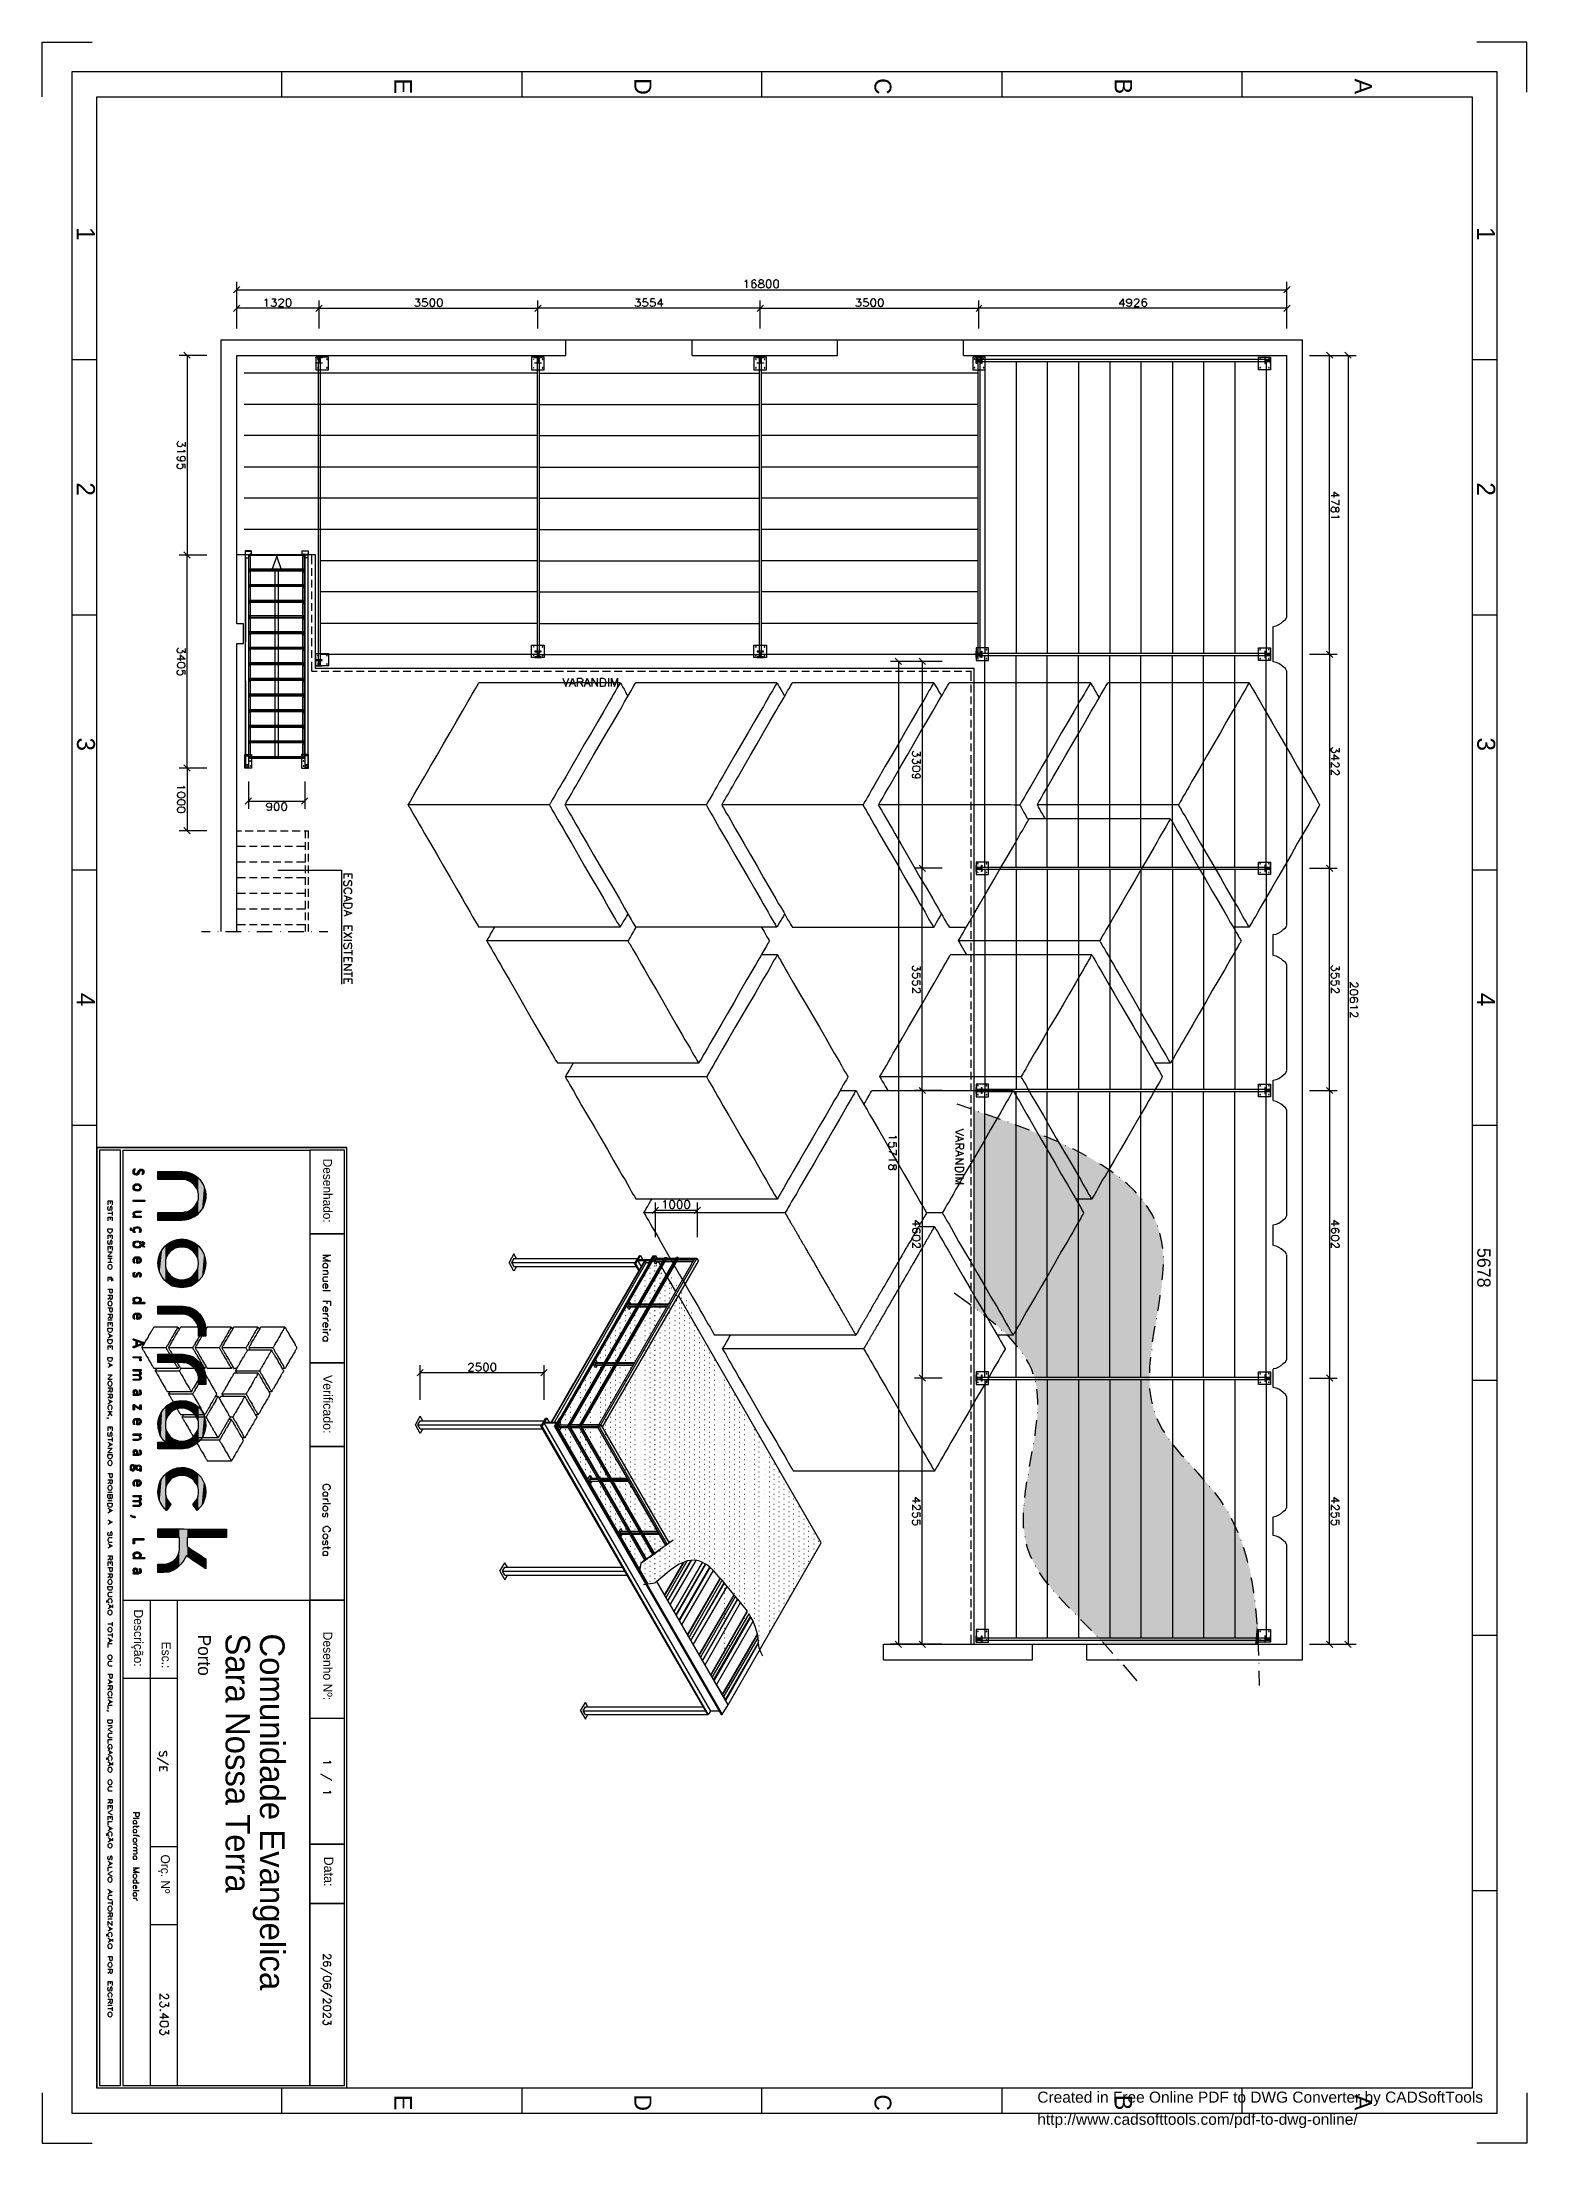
# Model space of a CAD drawing. Header units: millimetres. Extents: x 0 to 210, y 0 to 297.
import ezdxf
from ezdxf.xclip import XClip

# ---------------------------------------------------------------- set-up
doc = ezdxf.new("R2010")
doc.units = ezdxf.units.MM
doc.header["$MEASUREMENT"] = 0
doc.header["$XCLIPFRAME"] = 0
doc.layers.get('0').update_dxf_attribs({"linetype": 'CONTINUOUS'})
doc.layers.add('209CE10', color=7, linetype='CONTINUOUS')
doc.styles.add('209CEA0', font='Arial.ttf')
doc.styles.add('CIDFont+F1$001H0', font='')
doc.styles.add('CIDFont+F2$001H0', font='')
doc.styles.add('CIDFont+F3$001H0', font='')
doc.styles.add('CIDFont+F4$001H0', font='')
doc.styles.get('CIDFont+F1$001H0').set_extended_font_data('CIDFont+F1')
doc.styles.get('CIDFont+F2$001H0').set_extended_font_data('CIDFont+F2')
doc.styles.get('CIDFont+F3$001H0').set_extended_font_data('CIDFont+F3')
doc.styles.get('CIDFont+F4$001H0').set_extended_font_data('CIDFont+F4')

msp = doc.modelspace()

# ---------------------------------------------------------------- texts
at = {"color": 0, "true_color": 0x989898, "style": 'CIDFont+F1$001H0'}
for s, height, p in [('E', 2.47, (49.83, 291.85)), ('D', 2.42, (83.74, 291.89)), ('C', 2.38, (117.69, 291.89)), ('B', 2.47, (151.64, 291.85)), ('A', 2.47, (185.55, 291.85)), ('1', 2.57, (4.91, 270.85)), ('1', 2.57, (202.86, 270.85)), ('2', 2.57, (4.91, 234.78)), ('2', 2.57, (202.86, 234.78)), ('3', 2.54, (4.95, 198.71)), ('3', 2.54, (202.9, 198.71)), ('4', 2.57, (4.91, 162.64)), ('4', 2.57, (202.86, 162.64)), ('5678', 1.885, (202.9, 126.58)), ('E', 2.47, (49.83, 6.9)), ('D', 2.42, (83.74, 6.94)), ('C', 2.38, (117.69, 6.94)), ('B', 2.47, (151.64, 6.9)), ('A', 2.47, (185.55, 6.9))]:
    msp.add_text(s, height=height, rotation=270, dxfattribs=at).set_placement(p)
at = {"color": 0, "true_color": 0x000007}
for s, height, style, p in [('Desenhado:', 1.254, 'CIDFont+F2$001H0', (39.75, 139.19)), ('Verificado:', 1.3095, 'CIDFont+F3$001H0', (39.75, 108.63)), ('Descrição:', 1.28, 'CIDFont+F3$001H0', (13, 75.48)), ('Porto', 1.814, 'CIDFont+F4$001H0', (22.06, 71.92)), ('Sara Nossa Terra', 3.4728, 'CIDFont+F4$001H0', (25.95, 72.1)), ('Comunidade Evangelica', 3.4789, 'CIDFont+F4$001H0', (30.82, 72.1)), ('Desenho Nº:', 1.2825, 'CIDFont+F3$001H0', (39.75, 72.35)), ('Esc.:', 1.276, 'CIDFont+F3$001H0', (16.93, 70.95)), ('Orç. Nº', 1.262, 'CIDFont+F3$001H0', (16.81, 40.85)), ('Data:', 1.316, 'CIDFont+F2$001H0', (39.88, 40.55))]:
    msp.add_text(s, height=height, rotation=270, dxfattribs=dict(at, style=style)).set_placement(p)

# ---------------------------------------------------------------- blocks, each defined once
blk = doc.blocks.new('MF6489_3')
at = {"color": 0, "linetype": 'Continuous', "lineweight": 9, "true_color": 0x989898}
blk.add_lwpolyline([(0, 289.94), (0, 297.01), (7.07, 297.01)], dxfattribs=at)
blk = doc.blocks.new('MF6503_4')
at = {"color": 0, "linetype": 'Continuous', "lineweight": 9, "true_color": 0x989898}
blk.add_lwpolyline([(209.93, 289.94), (209.93, 297.01), (202.86, 297.01)], dxfattribs=at)
blk = doc.blocks.new('206D8F0')
at = {"layer": '209CE10', "color": 0, "true_color": 0x000001, "style": '209CEA0'}
for s, p in [('Created in Free Online PDF to DWG Converter by CADSoftTools', (0, 0)), ('http://www.cadsofttools.com/pdf-to-dwg-online/', (0, -2))]:
    blk.add_text(s, height=1, dxfattribs=at).set_placement(p)

# ---------------------------------------------------------------- hatches: boundary and pattern name
at = {"true_color": 0xfecc66}
for points in [[(133.27, 145.54), (131.78, 118.11), (131.78, 146.05)], [(133.27, 145.54), (133.27, 117.01), (131.78, 118.11)], [(134.7, 145.03), (133.27, 117.01), (133.27, 145.54)], [(134.7, 145.03), (134.7, 115.87), (133.27, 117.01)], [(135.21, 144.86), (134.7, 115.87), (134.7, 145.03)], [(135.21, 144.86), (135.21, 115.4), (134.7, 115.87)], [(136.02, 144.57), (135.21, 115.4), (135.21, 144.86)], [(136.02, 144.57), (136.02, 114.68), (135.21, 115.4)], [(137.2, 144.14), (136.02, 114.68), (136.02, 144.57)], [(137.2, 144.14), (137.2, 113.45), (136.02, 114.68)], [(138.26, 143.72), (137.2, 113.45), (137.2, 144.14)], [(138.26, 143.72), (138.26, 112.14), (137.2, 113.45)], [(138.51, 143.64), (138.26, 112.14), (138.26, 143.72)], [(138.51, 143.64), (138.51, 111.8), (138.26, 112.14)], [(138.73, 143.55), (138.51, 111.8), (138.51, 143.64)], [(138.73, 143.55), (138.73, 111.51), (138.51, 111.8)], [(139.19, 143.38), (138.73, 111.51), (138.73, 143.55)], [(139.19, 143.38), (139.19, 110.83), (138.73, 111.51)], [(139.57, 143.26), (139.19, 110.83), (139.19, 143.38)], [(139.57, 143.26), (139.57, 110.11), (139.19, 110.83)], [(139.87, 143.09), (139.57, 110.11), (139.57, 143.26)], [(139.87, 143.09), (139.87, 109.39), (139.57, 110.11)], [(140.17, 143), (139.87, 109.39), (139.87, 143.09)], [(140.17, 143), (140.17, 108.67), (139.87, 109.39)], [(140.38, 142.92), (140.17, 108.67), (140.17, 143)], [(140.38, 142.92), (140.38, 107.91), (140.17, 108.67)], [(140.55, 142.83), (140.38, 107.91), (140.38, 142.92)], [(140.55, 142.83), (140.55, 107.15), (140.38, 107.91)], [(140.67, 142.79), (140.55, 107.15), (140.55, 142.83)], [(140.67, 142.79), (140.67, 106.38), (140.55, 107.15)], [(140.72, 142.75), (140.67, 106.38), (140.67, 142.79)], [(140.72, 142.75), (140.72, 105.58), (140.67, 106.38)], [(140.76, 142.75), (140.72, 105.58), (140.72, 142.75)], [(140.76, 142.75), (140.76, 104.73), (140.72, 105.58)], [(140.84, 142.75), (140.76, 81.11), (140.76, 142.75)], [(140.84, 142.75), (140.84, 80.98), (140.76, 81.11)], [(141.73, 142.37), (140.84, 80.98), (140.84, 142.75)], [(141.73, 142.37), (141.73, 79.67), (140.84, 80.98)], [(141.77, 142.32), (141.73, 79.67), (141.73, 142.37)], [(141.77, 142.32), (141.77, 79.59), (141.73, 79.67)], [(142.88, 141.86), (141.77, 79.59), (141.77, 142.32)], [(142.88, 141.86), (142.88, 78.23), (141.77, 79.59)], [(143.3, 141.69), (142.88, 78.23), (142.88, 141.86)], [(143.3, 141.69), (143.3, 77.77), (142.88, 78.23)], [(144.06, 141.35), (143.3, 77.77), (143.3, 141.69)], [(144.06, 141.35), (144.06, 76.92), (143.3, 77.77)], [(144.78, 141.01), (144.06, 76.92), (144.06, 141.35)], [(144.78, 141.01), (144.78, 76.16), (144.06, 76.92)], [(145.29, 140.76), (144.78, 76.16), (144.78, 141.01)], [(145.29, 140.76), (145.29, 75.65), (144.78, 76.16)], [(146.26, 140.29), (145.29, 75.65), (145.29, 140.76)], [(146.26, 140.29), (146.26, 74.68), (145.29, 75.65)], [(147.66, 139.57), (146.26, 74.68), (146.26, 140.29)], [(147.66, 139.57), (147.66, 73.24), (146.26, 74.68)], [(147.83, 139.49), (147.66, 73.24), (147.66, 139.57)], [(147.83, 139.49), (147.83, 73.11), (147.66, 73.24)], [(148.97, 138.81), (147.83, 73.11), (147.83, 139.49)], [(148.97, 138.81), (148.97, 71.84), (147.83, 73.11)], [(150.24, 138.05), (148.97, 71.84), (148.97, 138.81)], [(150.24, 138.05), (150.24, 70.57), (148.97, 71.84)], [(151.47, 137.2), (150.24, 70.57), (150.24, 138.01)], [(151.47, 137.2), (151.47, 70.57), (150.24, 70.57)], [(152.57, 136.31), (151.47, 70.57), (151.47, 137.2)], [(152.57, 136.31), (152.57, 70.57), (151.47, 70.57)], [(153.63, 135.42), (152.57, 70.57), (152.57, 136.31)], [(153.63, 135.42), (153.63, 70.57), (152.57, 70.57)], [(154.6, 134.49), (153.63, 70.57), (153.63, 135.42)], [(154.6, 134.49), (154.6, 70.57), (153.63, 70.57)], [(155.45, 133.52), (154.6, 70.57), (154.6, 134.49)], [(155.45, 133.52), (155.45, 70.57), (154.6, 70.57)], [(156.25, 132.46), (155.45, 70.57), (155.45, 133.52)], [(156.25, 132.46), (156.25, 70.57), (155.45, 70.57)], [(156.59, 131.91), (156.25, 70.57), (156.25, 132.46)], [(156.59, 131.91), (156.59, 70.57), (156.25, 70.57)], [(156.63, 131.78), (156.59, 109.05), (156.59, 131.91)], [(156.63, 131.78), (156.63, 110.24), (156.59, 109.05)], [(156.8, 131.57), (156.63, 110.24), (156.63, 131.78)], [(156.8, 131.57), (156.8, 111.76), (156.63, 110.24)], [(156.89, 131.4), (156.8, 111.76), (156.8, 131.57)], [(156.89, 131.4), (156.89, 112.48), (156.8, 111.76)], [(157.01, 131.19), (156.89, 112.48), (156.89, 131.4)], [(157.01, 131.19), (157.01, 113.28), (156.89, 112.48)], [(157.48, 130.26), (157.01, 113.28), (157.01, 131.19)], [(157.48, 130.26), (157.48, 116.04), (157.01, 113.28)], [(157.9, 129.12), (157.48, 116.04), (157.48, 130.26)], [(157.9, 129.12), (157.9, 118.7), (157.48, 116.04)], [(158.03, 128.65), (157.9, 118.7), (157.9, 129.12)], [(158.03, 128.65), (158.03, 119.42), (157.9, 118.7)], [(158.24, 127.85), (158.03, 119.42), (158.03, 128.65)], [(158.24, 127.85), (158.24, 120.86), (158.03, 119.42)], [(158.41, 126.75), (158.24, 120.9), (158.24, 127.8)], [(158.41, 126.75), (158.41, 122.39), (158.24, 120.9)], [(158.45, 126.58), (158.41, 122.39), (158.41, 126.75)], [(158.45, 126.58), (158.45, 122.81), (158.41, 122.39)], [(158.5, 125.48), (158.45, 122.81), (158.45, 126.58)], [(158.5, 125.48), (158.5, 123.83), (158.45, 122.81)], [(158.54, 125.22), (158.5, 123.83), (158.5, 125.48)], [(156.72, 105.83), (156.59, 70.57), (156.59, 107.27)], [(140.76, 104.73), (140.72, 81.15), (140.72, 103.72)], [(140.76, 104.73), (140.76, 81.11), (140.72, 81.15)], [(156.72, 105.83), (156.72, 70.57), (156.59, 70.57)], [(156.97, 104.48), (156.72, 70.57), (156.72, 105.83)], [(156.97, 104.48), (156.97, 70.57), (156.72, 70.57)], [(157.35, 103.12), (156.97, 70.57), (156.97, 104.48)], [(140.55, 101.3), (140.42, 81.7), (140.42, 100.33)], [(140.55, 101.3), (140.55, 81.45), (140.42, 81.7)], [(140.72, 103.04), (140.55, 81.45), (140.55, 101.3)], [(140.72, 103.04), (140.72, 81.2), (140.55, 81.45)], [(157.35, 103.12), (157.35, 70.57), (156.97, 70.57)], [(157.9, 101.85), (157.35, 70.57), (157.35, 103.12)], [(157.9, 101.85), (157.9, 70.57), (157.35, 70.57)], [(158.58, 100.63), (157.9, 70.57), (157.9, 101.85)], [(140.04, 98), (140, 82.51), (140, 97.79)], [(140.04, 98), (140.04, 82.42), (140, 82.51)], [(140.29, 99.57), (140.04, 82.42), (140.04, 98)], [(140.29, 99.57), (140.29, 81.91), (140.04, 82.42)], [(140.42, 100.33), (140.29, 81.91), (140.29, 99.57)], [(140.42, 100.33), (140.42, 81.7), (140.29, 81.91)], [(158.58, 100.63), (158.58, 70.57), (157.9, 70.57)], [(159.38, 99.44), (158.58, 70.57), (158.58, 100.63)], [(159.38, 99.44), (159.38, 70.57), (158.58, 70.57)], [(160.32, 98.3), (159.38, 70.57), (159.38, 99.44)], [(160.32, 98.3), (160.32, 70.57), (159.38, 70.57)], [(161.25, 97.15), (160.32, 70.57), (160.32, 98.3)], [(139.7, 96.14), (139.4, 83.95), (139.4, 94.57)], [(139.7, 96.14), (139.7, 83.18), (139.4, 83.95)], [(140, 97.79), (139.7, 83.18), (139.7, 96.14)], [(140, 97.79), (140, 82.51), (139.7, 83.18)], [(161.25, 97.15), (161.25, 70.57), (160.32, 70.57)], [(163.28, 94.95), (161.25, 70.57), (161.25, 97.15)], [(139.06, 92.37), (138.98, 85.51), (138.98, 91.86)], [(139.06, 92.37), (139.06, 85.26), (138.98, 85.51)], [(139.15, 93.13), (139.06, 85.26), (139.06, 92.37)], [(139.15, 93.13), (139.15, 84.75), (139.06, 85.26)], [(139.32, 94.19), (139.15, 84.75), (139.15, 93.13)], [(139.32, 94.19), (139.32, 84.2), (139.15, 84.75)], [(139.4, 94.57), (139.32, 84.2), (139.32, 94.19)], [(139.4, 94.57), (139.4, 83.95), (139.32, 84.2)], [(163.28, 94.95), (163.28, 70.57), (161.25, 70.57)], [(165.27, 92.67), (163.28, 70.57), (163.28, 94.95)], [(165.27, 92.67), (165.27, 70.57), (163.28, 70.57)], [(166.2, 91.52), (165.27, 70.57), (165.27, 92.67)], [(138.77, 89.54), (138.73, 88.65), (138.73, 88.94)], [(138.77, 89.54), (138.77, 87.16), (138.73, 88.65)], [(138.85, 90.59), (138.77, 87.16), (138.77, 89.54)], [(138.85, 90.59), (138.85, 86.53), (138.77, 87.16)], [(138.98, 91.86), (138.85, 86.36), (138.85, 90.76)], [(138.98, 91.86), (138.98, 85.51), (138.85, 86.36)], [(166.2, 91.52), (166.2, 70.57), (165.27, 70.57)], [(167.01, 90.3), (166.2, 70.57), (166.2, 91.52)], [(167.01, 90.3), (167.01, 70.57), (166.2, 70.57)], [(167.77, 89.07), (167.01, 70.57), (167.01, 90.3)], [(167.77, 89.07), (167.77, 70.57), (167.01, 70.57)], [(168.44, 87.8), (167.77, 70.57), (167.77, 89.07)], [(168.44, 87.8), (168.44, 70.57), (167.77, 70.57)], [(169.04, 86.49), (168.44, 70.57), (168.44, 87.8)], [(169.04, 86.49), (169.04, 70.57), (168.44, 70.57)], [(169.54, 85.13), (169.04, 70.57), (169.04, 86.49)], [(169.54, 85.13), (169.54, 70.57), (169.04, 70.57)], [(170.01, 83.78), (169.54, 70.57), (169.54, 85.13)], [(170.01, 83.78), (170.01, 70.57), (169.54, 70.57)], [(170.43, 82.38), (170.01, 70.57), (170.01, 83.78)], [(170.43, 82.38), (170.43, 70.57), (170.01, 70.57)], [(170.77, 80.98), (170.43, 70.57), (170.43, 82.38)], [(170.77, 80.98), (170.77, 70.57), (170.43, 70.57)], [(171.03, 79.54), (170.77, 70.57), (170.77, 80.98)], [(171.03, 79.54), (171.03, 70.57), (170.77, 70.57)], [(171.28, 78.06), (171.03, 70.57), (171.03, 79.54)], [(171.28, 78.06), (171.28, 70.57), (171.03, 70.57)], [(171.49, 76.62), (171.28, 70.57), (171.28, 78.06)], [(171.49, 76.62), (171.49, 70.57), (171.28, 70.57)], [(171.79, 73.62), (171.49, 70.57), (171.49, 76.62)], [(171.79, 73.62), (171.79, 70.57), (171.49, 70.57)], [(171.96, 70.57), (171.79, 70.57), (171.79, 73.62)]]:
    msp.add_hatch(color=0, dxfattribs=at).paths.add_polyline_path(points)
at = {"true_color": 0x000007}
for points in [[(12.91, 137.5), (12.91, 137.29), (12.87, 137.37)], [(12.95, 137.71), (12.91, 137.12), (12.91, 137.63)], [(12.95, 137.71), (12.95, 137.08), (12.91, 137.12)], [(13, 137.75), (12.95, 137.08), (12.95, 137.71)], [(13, 137.75), (13, 136.99), (12.95, 137.08)], [(13.04, 137.75), (13, 136.99), (13, 137.75)], [(13.04, 137.75), (13.04, 136.95), (13, 136.99)], [(13.08, 137.75), (13.04, 137.33), (13.04, 137.75)], [(13.08, 137.75), (13.08, 137.5), (13.04, 137.33)], [(13.08, 137.24), (13.04, 136.95), (13.04, 137.33)], [(13.08, 137.24), (13.08, 136.95), (13.04, 136.95)], [(13.12, 137.75), (13.08, 137.54), (13.08, 137.75)], [(13.12, 137.75), (13.12, 137.63), (13.08, 137.54)], [(13.12, 137.12), (13.08, 136.95), (13.08, 137.24)], [(13.12, 137.12), (13.12, 136.91), (13.08, 136.95)], [(13.17, 137.75), (13.12, 137.63), (13.12, 137.75)], [(13.17, 137.75), (13.17, 137.67), (13.12, 137.63)], [(13.21, 137.08), (13.12, 136.91), (13.12, 137.12)], [(13.21, 137.08), (13.21, 136.86), (13.12, 136.91)], [(13.29, 137.08), (13.21, 136.86), (13.21, 137.08)], [(13.29, 137.08), (13.29, 136.86), (13.21, 136.86)], [(13.33, 137.08), (13.29, 136.86), (13.29, 137.08)], [(13.33, 137.08), (13.33, 136.86), (13.29, 136.86)], [(13.42, 137.08), (13.33, 136.86), (13.33, 137.08)], [(13.42, 137.08), (13.42, 136.86), (13.33, 136.86)], [(13.46, 137.16), (13.42, 136.86), (13.42, 137.08)], [(13.46, 137.16), (13.46, 136.86), (13.42, 136.86)], [(13.5, 137.16), (13.46, 136.86), (13.46, 137.16)], [(13.5, 137.16), (13.5, 136.91), (13.46, 136.86)], [(13.55, 137.29), (13.5, 136.91), (13.5, 137.16)], [(13.55, 137.29), (13.55, 136.95), (13.5, 136.91)], [(13.59, 137.37), (13.55, 136.95), (13.55, 137.29)], [(13.59, 137.37), (13.59, 136.95), (13.55, 136.95)], [(13.63, 137.41), (13.59, 136.95), (13.59, 137.37)], [(13.63, 137.41), (13.63, 136.99), (13.59, 136.95)], [(13.67, 137.5), (13.63, 136.99), (13.63, 137.41)], [(13.67, 137.5), (13.67, 137.08), (13.63, 136.99)], [(13.76, 137.58), (13.67, 137.08), (13.67, 137.5)], [(13.76, 137.58), (13.76, 137.2), (13.67, 137.08)], [(13.8, 137.67), (13.76, 137.24), (13.76, 137.63)], [(13.8, 137.67), (13.8, 137.33), (13.76, 137.24)], [(13.84, 137.71), (13.8, 137.33), (13.8, 137.67)], [(13.84, 137.71), (13.84, 137.41), (13.8, 137.33)], [(13.89, 137.71), (13.84, 137.41), (13.84, 137.71)], [(13.89, 137.71), (13.89, 137.41), (13.84, 137.41)], [(13.93, 137.71), (13.89, 137.41), (13.89, 137.71)], [(13.93, 137.71), (13.93, 137.5), (13.89, 137.41)], [(14.01, 137.71), (13.93, 137.5), (13.93, 137.71)], [(14.01, 137.71), (14.01, 137.54), (13.93, 137.5)], [(14.05, 137.71), (14.01, 137.54), (14.01, 137.71)], [(14.05, 137.71), (14.05, 137.54), (14.01, 137.54)], [(14.14, 137.71), (14.05, 137.54), (14.05, 137.71)], [(14.14, 137.71), (14.14, 137.5), (14.05, 137.54)], [(14.18, 137.71), (14.14, 137.5), (14.14, 137.71)], [(14.18, 137.71), (14.18, 137.46), (14.14, 137.5)], [(14.18, 136.99), (14.14, 136.95), (14.14, 136.99)], [(14.18, 136.99), (14.18, 136.95), (14.14, 136.95)], [(14.22, 137.67), (14.18, 137.46), (14.18, 137.71)], [(14.22, 137.67), (14.22, 137.37), (14.18, 137.46)], [(14.22, 137.16), (14.18, 136.95), (14.18, 137.08)], [(14.22, 137.16), (14.22, 136.95), (14.18, 136.95)], [(14.27, 137.67), (14.22, 137.37), (14.22, 137.67)], [(14.27, 137.67), (14.27, 137.29), (14.22, 137.37)], [(14.27, 137.29), (14.22, 136.95), (14.22, 137.16)], [(14.27, 137.29), (14.27, 136.95), (14.22, 136.95)], [(14.31, 137.63), (14.27, 136.95), (14.27, 137.63)], [(14.31, 137.63), (14.31, 136.95), (14.27, 136.95)], [(14.35, 137.54), (14.31, 136.95), (14.31, 137.58)], [(14.35, 137.54), (14.35, 136.99), (14.31, 136.95)], [(14.39, 137.46), (14.35, 136.99), (14.35, 137.54)], [(14.39, 137.46), (14.39, 137.08), (14.35, 136.99)], [(14.44, 137.29), (14.39, 137.16), (14.39, 137.33)], [(12.91, 135.38), (12.87, 135.13), (12.87, 135.17)], [(12.91, 135.38), (12.91, 134.96), (12.87, 135.13)], [(13.04, 135.51), (12.91, 134.92), (12.91, 135.38)], [(13.04, 135.51), (13.04, 134.75), (12.91, 134.92)], [(13.08, 135.55), (13.04, 135.13), (13.04, 135.55)], [(13.08, 135.55), (13.08, 135.3), (13.04, 135.13)], [(13.08, 135), (13.04, 134.75), (13.04, 135.13)], [(13.08, 135), (13.08, 134.75), (13.04, 134.75)], [(13.17, 135.59), (13.08, 135.3), (13.08, 135.55)], [(13.17, 135.59), (13.17, 135.38), (13.08, 135.3)], [(13.17, 134.87), (13.08, 134.75), (13.08, 135)], [(13.17, 134.87), (13.17, 134.7), (13.08, 134.75)], [(13.21, 135.64), (13.17, 135.38), (13.17, 135.59)], [(13.21, 135.64), (13.21, 135.38), (13.17, 135.38)], [(13.25, 134.87), (13.17, 134.7), (13.17, 134.87)], [(13.25, 134.87), (13.25, 134.66), (13.17, 134.7)], [(13.29, 135.64), (13.21, 135.38), (13.21, 135.64)], [(13.29, 135.64), (13.29, 135.42), (13.21, 135.38)], [(13.29, 134.83), (13.25, 134.66), (13.25, 134.87)], [(13.29, 134.83), (13.29, 134.62), (13.25, 134.66)], [(13.46, 135.64), (13.29, 135.42), (13.29, 135.64)], [(13.46, 135.64), (13.46, 135.47), (13.29, 135.42)], [(13.46, 134.83), (13.29, 134.62), (13.29, 134.83)], [(13.46, 134.83), (13.46, 134.62), (13.29, 134.62)], [(13.63, 135.64), (13.46, 135.47), (13.46, 135.64)], [(13.63, 135.64), (13.63, 135.42), (13.46, 135.47)], [(13.63, 134.83), (13.46, 134.62), (13.46, 134.83)], [(13.63, 134.83), (13.63, 134.62), (13.46, 134.62)], [(13.67, 135.64), (13.63, 135.42), (13.63, 135.64)], [(13.67, 135.64), (13.67, 135.42), (13.63, 135.42)], [(13.72, 134.87), (13.63, 134.62), (13.63, 134.83)], [(13.72, 134.87), (13.72, 134.66), (13.63, 134.62)], [(13.76, 135.59), (13.67, 135.42), (13.67, 135.64)], [(13.76, 135.59), (13.76, 135.38), (13.67, 135.42)], [(13.76, 134.87), (13.72, 134.66), (13.72, 134.87)], [(13.76, 134.87), (13.76, 134.66), (13.72, 134.66)], [(13.84, 135.55), (13.76, 135.38), (13.76, 135.59)], [(13.84, 135.55), (13.84, 135.25), (13.76, 135.38)], [(13.84, 134.96), (13.76, 134.66), (13.76, 134.87)], [(13.84, 134.96), (13.84, 134.7), (13.76, 134.66)], [(13.89, 135.51), (13.84, 135.13), (13.84, 135.51)], [(13.89, 135.51), (13.89, 135.13), (13.84, 135.13)], [(13.89, 135.13), (13.84, 134.7), (13.84, 134.96)], [(13.89, 135.13), (13.89, 134.75), (13.84, 134.7)], [(13.97, 135.34), (13.89, 134.75), (13.89, 135.51)], [(13.97, 135.34), (13.97, 134.87), (13.89, 134.75)], [(14.01, 135.13), (13.97, 134.92), (13.97, 135.34)], [(14.01, 135.13), (14.01, 135.09), (13.97, 134.92)], [(12.91, 131.57), (12.87, 131.4)], [(12.91, 131.57), (12.91, 131.28), (12.87, 131.4)], [(12.95, 133.31), (12.91, 133.14), (12.91, 133.31)], [(12.95, 133.31), (12.95, 133.14), (12.91, 133.14)], [(13, 131.7), (12.91, 131.23), (12.91, 131.57)], [(13, 131.7), (13, 131.11), (12.91, 131.23)], [(12.95, 131.06), (12.91, 130.89), (12.91, 131.06)], [(12.95, 131.06), (12.95, 130.89), (12.91, 130.89)], [(13, 133.31), (12.95, 133.14), (12.95, 133.31)], [(13, 133.31), (13, 133.14), (12.95, 133.14)], [(13, 131.06), (12.95, 130.89), (12.95, 131.06)], [(13, 131.06), (13, 130.89), (12.95, 130.89)], [(13.17, 133.31), (13, 133.14), (13, 133.31)], [(13.17, 133.31), (13.17, 133.14), (13, 133.14)], [(13.04, 131.7), (13, 131.11), (13, 131.7)], [(13.04, 131.7), (13.04, 131.06), (13, 131.11)], [(13.08, 131.06), (13, 130.89), (13, 131.06)], [(13.08, 131.06), (13.08, 130.89), (13, 130.89)], [(13.08, 131.7), (13.04, 131.36), (13.04, 131.7)], [(13.08, 131.7), (13.08, 131.44), (13.04, 131.36)], [(13.08, 131.32), (13.04, 131.06), (13.04, 131.36)], [(13.08, 131.32), (13.08, 131.06), (13.04, 131.06)], [(13.12, 131.74), (13.08, 131.44), (13.08, 131.7)], [(13.12, 131.74), (13.12, 131.53), (13.08, 131.44)], [(13.25, 131.06), (13.08, 130.89), (13.08, 131.23)], [(13.25, 131.06), (13.25, 130.89), (13.08, 130.89)], [(13.17, 131.74), (13.12, 131.53), (13.12, 131.74)], [(13.17, 131.74), (13.17, 131.53), (13.12, 131.53)], [(13.72, 133.31), (13.17, 133.14), (13.17, 133.31)], [(13.72, 133.31), (13.72, 133.14), (13.17, 133.14)], [(13.21, 131.74), (13.17, 131.53), (13.17, 131.74)], [(13.21, 131.74), (13.21, 131.57), (13.17, 131.53)], [(13.33, 131.78), (13.21, 131.57), (13.21, 131.74)], [(13.33, 131.78), (13.33, 131.57), (13.21, 131.57)], [(13.29, 131.06), (13.25, 130.89), (13.25, 131.06)], [(13.29, 131.06), (13.29, 130.89), (13.25, 130.89)], [(13.38, 131.06), (13.29, 130.89), (13.29, 131.06)], [(13.38, 131.06), (13.38, 130.89), (13.29, 130.89)], [(13.38, 131.78), (13.33, 131.57), (13.33, 131.78)], [(13.38, 131.78), (13.38, 131.57), (13.33, 131.57)], [(13.46, 131.78), (13.38, 131.57), (13.38, 131.78)], [(13.46, 131.78), (13.46, 131.57), (13.38, 131.57)], [(13.46, 131.06), (13.38, 130.89), (13.38, 131.06)], [(13.46, 131.06), (13.46, 130.89), (13.38, 130.89)], [(13.67, 131.78), (13.46, 131.57), (13.46, 131.78)], [(13.67, 131.78), (13.67, 131.57), (13.46, 131.57)], [(13.63, 131.06), (13.46, 130.89), (13.46, 131.06)], [(13.63, 131.06), (13.63, 130.89), (13.46, 130.89)], [(13.72, 131.06), (13.63, 130.89), (13.63, 131.06)], [(13.72, 131.06), (13.72, 130.89), (13.63, 130.89)], [(13.89, 131.78), (13.67, 131.57), (13.67, 131.78)], [(13.89, 131.78), (13.89, 131.57), (13.67, 131.57)], [(14.1, 133.31), (13.72, 133.14), (13.72, 133.31)], [(14.1, 133.31), (14.1, 133.14), (13.72, 133.14)], [(13.84, 131.06), (13.72, 130.89), (13.72, 131.06)], [(13.84, 131.06), (13.84, 130.89), (13.72, 130.89)], [(13.93, 131.06), (13.84, 130.89), (13.84, 131.06)], [(13.93, 131.06), (13.93, 130.89), (13.84, 130.89)], [(13.93, 131.78), (13.89, 131.57), (13.89, 131.78)], [(13.93, 131.78), (13.93, 131.57), (13.89, 131.57)], [(13.97, 131.78), (13.93, 131.57), (13.93, 131.78)], [(13.97, 131.78), (13.97, 131.57), (13.93, 131.57)], [(13.97, 131.06), (13.93, 130.89), (13.93, 131.06)], [(13.97, 131.06), (13.97, 130.89), (13.93, 130.89)], [(14.01, 131.74), (13.97, 131.57), (13.97, 131.78)], [(14.01, 131.74), (14.01, 131.61), (13.97, 131.57)], [(14.01, 131.06), (13.97, 130.89), (13.97, 131.06)], [(14.01, 131.06), (14.01, 130.89), (13.97, 130.89)], [(14.27, 133.31), (14.1, 133.14), (14.1, 133.31)], [(14.27, 133.31), (14.27, 133.14), (14.1, 133.14)], [(14.39, 133.31), (14.27, 133.14), (14.27, 133.31)], [(14.39, 133.31), (14.39, 133.14), (14.27, 133.14)], [(14.48, 133.31), (14.39, 133.14), (14.39, 133.31)], [(14.48, 133.31), (14.48, 133.14), (14.39, 133.14)], [(14.52, 133.31), (14.48, 133.14), (14.48, 133.31)], [(14.52, 133.31), (14.52, 133.14), (14.48, 133.14)], [(12.53, 129.37), (12.49, 129.12), (12.49, 129.33)], [(12.53, 129.37), (12.53, 129.07), (12.49, 129.12)], [(12.57, 129.41), (12.53, 129.03), (12.53, 129.41)], [(12.57, 129.41), (12.57, 129.03), (12.53, 129.03)], [(12.62, 129.41), (12.57, 129.03), (12.57, 129.41)], [(12.62, 129.41), (12.62, 128.99), (12.57, 129.03)], [(12.66, 129.16), (12.62, 128.99), (12.62, 129.24)], [(12.66, 129.16), (12.66, 128.99), (12.62, 128.99)], [(12.7, 129.16), (12.66, 128.99), (12.66, 129.16)], [(12.7, 129.16), (12.7, 128.99), (12.66, 128.99)], [(12.74, 129.16), (12.7, 128.99), (12.7, 129.16)], [(12.74, 129.16), (12.74, 128.99), (12.7, 128.99)], [(12.78, 129.16), (12.74, 128.99), (12.74, 129.16)], [(12.78, 129.16), (12.78, 128.99), (12.74, 128.99)], [(12.83, 129.2), (12.78, 128.99), (12.78, 129.16)], [(12.83, 129.2), (12.83, 129.03), (12.78, 128.99)], [(12.87, 129.24), (12.83, 129.03), (12.83, 129.2)], [(12.87, 129.24), (12.87, 129.07), (12.83, 129.03)], [(12.91, 129.24), (12.87, 129.07), (12.87, 129.24)], [(12.91, 129.24), (12.91, 129.03), (12.87, 129.07)], [(12.95, 129.37), (12.91, 128.95), (12.91, 129.29)], [(12.95, 129.37), (12.95, 128.86), (12.91, 128.95)], [(13, 129.41), (12.95, 128.86), (12.95, 129.37)], [(13, 129.41), (13, 128.82), (12.95, 128.86)], [(13.04, 129.46), (13, 128.78), (13, 129.41)], [(13.04, 129.46), (13.04, 128.78), (13, 128.78)], [(13.08, 129.5), (13.04, 129.12), (13.04, 129.46)], [(13.08, 129.5), (13.08, 129.2), (13.04, 129.12)], [(13.08, 128.99), (13.04, 128.78), (13.04, 129.03)], [(13.08, 128.99), (13.08, 128.78), (13.04, 128.78)], [(13.17, 129.54), (13.08, 129.2), (13.08, 129.5)], [(13.17, 129.54), (13.17, 129.33), (13.08, 129.2)], [(13.12, 128.91), (13.08, 128.78), (13.08, 128.95)], [(13.12, 128.91), (13.12, 128.78), (13.08, 128.78)], [(13.17, 128.82), (13.12, 128.78), (13.12, 128.86)], [(13.17, 128.82), (13.17, 128.78), (13.12, 128.78)], [(13.29, 129.54), (13.17, 129.33), (13.17, 129.54)], [(13.29, 129.54), (13.29, 129.37), (13.17, 129.33)], [(13.46, 129.58), (13.29, 129.37), (13.29, 129.54)], [(13.46, 129.58), (13.46, 129.37), (13.29, 129.37)], [(13.63, 129.54), (13.46, 129.37), (13.46, 129.58)], [(13.63, 129.54), (13.63, 129.37), (13.46, 129.37)], [(13.72, 129.54), (13.63, 129.37), (13.63, 129.54)], [(13.72, 129.54), (13.72, 129.33), (13.63, 129.37)], [(13.76, 129.5), (13.72, 129.33), (13.72, 129.54)], [(13.76, 129.5), (13.76, 129.33), (13.72, 129.33)], [(13.84, 129.46), (13.76, 129.33), (13.76, 129.5)], [(13.84, 129.46), (13.84, 129.2), (13.76, 129.33)], [(13.8, 128.91), (13.76, 128.78), (13.76, 128.86)], [(13.8, 128.91), (13.8, 128.78), (13.76, 128.78)], [(13.84, 128.99), (13.8, 128.78), (13.8, 128.95)], [(13.84, 128.99), (13.84, 128.78), (13.8, 128.78)], [(13.89, 129.46), (13.84, 128.78), (13.84, 129.46)], [(13.89, 129.46), (13.89, 128.78), (13.84, 128.78)], [(13.93, 129.37), (13.89, 128.78), (13.89, 129.41)], [(13.93, 129.37), (13.93, 128.82), (13.89, 128.78)], [(13.97, 129.33), (13.93, 128.82), (13.93, 129.37)], [(13.97, 129.33), (13.97, 128.86), (13.93, 128.82)], [(14.01, 129.16), (13.97, 128.91), (13.97, 129.29)], [(14.01, 129.16), (14.01, 128.99), (13.97, 128.91)], [(12.91, 127.3), (12.91, 126.87), (12.87, 127.08)], [(12.91, 124.88), (12.91, 124.67), (12.87, 124.8)], [(13.04, 127.47), (12.91, 126.87), (12.91, 127.3)], [(13.04, 127.47), (13.04, 126.7), (12.91, 126.87)], [(12.95, 125.09), (12.91, 124.54), (12.91, 125.05)], [(12.95, 125.09), (12.95, 124.46), (12.91, 124.54)], [(13, 125.14), (12.95, 124.46), (12.95, 125.09)], [(13, 125.14), (13, 124.42), (12.95, 124.46)], [(13.04, 125.18), (13, 124.42), (13, 125.14)], [(13.04, 125.18), (13.04, 124.42), (13, 124.42)], [(13.08, 127.51), (13.04, 127.08), (13.04, 127.47)], [(13.08, 127.51), (13.08, 127.21), (13.04, 127.08)], [(13.08, 126.92), (13.04, 126.7), (13.04, 127.04)], [(13.08, 126.92), (13.08, 126.66), (13.04, 126.7)], [(13.08, 125.22), (13.04, 124.84), (13.04, 125.22)], [(13.08, 125.22), (13.08, 124.97), (13.04, 124.84)], [(13.17, 127.55), (13.08, 127.21), (13.08, 127.51)], [(13.17, 127.55), (13.17, 127.34), (13.08, 127.21)], [(13.17, 126.83), (13.08, 126.66), (13.08, 126.92)], [(13.17, 126.83), (13.17, 126.62), (13.08, 126.66)], [(13.12, 125.26), (13.08, 124.97), (13.08, 125.22)], [(13.12, 125.26), (13.12, 125.05), (13.08, 124.97)], [(13.21, 125.31), (13.12, 125.05), (13.12, 125.26)], [(13.21, 125.31), (13.21, 125.09), (13.12, 125.05)], [(13.21, 127.55), (13.17, 127.34), (13.17, 127.55)], [(13.21, 127.55), (13.21, 127.34), (13.17, 127.34)], [(13.25, 126.79), (13.17, 126.62), (13.17, 126.83)], [(13.25, 126.79), (13.25, 126.58), (13.17, 126.62)], [(13.29, 127.59), (13.21, 127.34), (13.21, 127.55)], [(13.29, 127.59), (13.29, 127.38), (13.21, 127.34)], [(13.25, 125.31), (13.21, 125.09), (13.21, 125.31)], [(13.25, 125.31), (13.25, 125.14), (13.21, 125.09)], [(13.29, 126.79), (13.25, 126.58), (13.25, 126.79)], [(13.29, 126.79), (13.29, 126.58), (13.25, 126.58)], [(13.42, 125.31), (13.25, 125.14), (13.25, 125.31)], [(13.42, 125.31), (13.42, 125.14), (13.25, 125.14)], [(13.46, 127.59), (13.29, 127.38), (13.29, 127.59)], [(13.46, 127.59), (13.46, 127.38), (13.29, 127.38)], [(13.46, 126.75), (13.29, 126.58), (13.29, 126.79)], [(13.46, 126.75), (13.46, 126.58), (13.29, 126.58)], [(13.46, 125.35), (13.42, 124.42), (13.42, 125.35)], [(13.46, 125.35), (13.46, 124.38), (13.42, 124.42)], [(13.63, 127.55), (13.46, 127.38), (13.46, 127.59)], [(13.63, 127.55), (13.63, 127.38), (13.46, 127.38)], [(13.63, 126.79), (13.46, 126.58), (13.46, 126.75)], [(13.63, 126.79), (13.63, 126.58), (13.46, 126.58)], [(13.5, 125.31), (13.46, 124.38), (13.46, 125.35)], [(13.5, 125.31), (13.5, 124.38), (13.46, 124.38)], [(13.55, 125.31), (13.5, 124.38), (13.5, 125.31)], [(13.55, 125.31), (13.55, 124.38), (13.5, 124.38)], [(13.59, 125.31), (13.55, 125.09), (13.55, 125.31)], [(13.59, 125.31), (13.59, 125.14), (13.55, 125.09)], [(13.67, 125.31), (13.59, 125.14), (13.59, 125.31)], [(13.67, 125.31), (13.67, 125.09), (13.59, 125.14)], [(13.67, 127.55), (13.63, 127.38), (13.63, 127.55)], [(13.67, 127.55), (13.67, 127.34), (13.63, 127.38)], [(13.72, 126.79), (13.63, 126.58), (13.63, 126.79)], [(13.72, 126.79), (13.72, 126.58), (13.63, 126.58)], [(13.76, 127.51), (13.67, 127.34), (13.67, 127.55)], [(13.76, 127.51), (13.76, 127.3), (13.67, 127.34)], [(13.8, 125.26), (13.67, 125.09), (13.67, 125.31)], [(13.8, 125.26), (13.8, 125.05), (13.67, 125.09)], [(13.76, 126.83), (13.72, 126.58), (13.72, 126.79)], [(13.76, 126.83), (13.76, 126.62), (13.72, 126.58)], [(13.84, 127.47), (13.76, 127.3), (13.76, 127.51)], [(13.84, 127.47), (13.84, 127.21), (13.76, 127.3)], [(13.84, 126.92), (13.76, 126.62), (13.76, 126.83)], [(13.84, 126.92), (13.84, 126.66), (13.76, 126.62)], [(13.84, 125.22), (13.8, 125.05), (13.8, 125.26)], [(13.84, 125.22), (13.84, 124.97), (13.8, 125.05)], [(13.84, 124.71), (13.8, 124.46), (13.8, 124.63)], [(13.84, 124.71), (13.84, 124.46), (13.8, 124.46)], [(13.89, 127.47), (13.84, 127.08), (13.84, 127.47)], [(13.89, 127.47), (13.89, 127.08), (13.84, 127.08)], [(13.89, 127.08), (13.84, 126.66), (13.84, 126.92)], [(13.89, 127.08), (13.89, 126.66), (13.84, 126.66)], [(13.89, 125.18), (13.84, 124.97), (13.84, 125.22)], [(13.89, 125.18), (13.89, 124.88), (13.84, 124.97)], [(13.89, 124.84), (13.84, 124.46), (13.84, 124.71)], [(13.89, 124.84), (13.89, 124.5), (13.84, 124.46)], [(13.97, 127.3), (13.89, 126.66), (13.89, 127.42)], [(13.97, 127.3), (13.97, 126.83), (13.89, 126.66)], [(13.97, 125.05), (13.89, 124.5), (13.89, 125.18)], [(13.97, 125.05), (13.97, 124.63), (13.89, 124.5)], [(14.01, 127.04), (13.97, 126.83), (13.97, 127.25)], [(14.01, 124.84), (13.97, 124.63), (13.97, 125.05)], [(14.22, 127.47), (14.18, 127.34), (14.18, 127.47)], [(14.22, 127.47), (14.22, 127.3), (14.18, 127.34)], [(14.22, 127.04), (14.18, 126.87), (14.18, 127)], [(14.22, 127.04), (14.22, 126.83), (14.18, 126.87)], [(14.31, 127.42), (14.22, 127.3), (14.22, 127.47)], [(14.31, 127.42), (14.31, 127.3), (14.22, 127.3)], [(14.27, 127.13), (14.22, 126.75), (14.22, 127.08)], [(14.27, 127.13), (14.27, 126.75), (14.22, 126.75)], [(14.31, 127.17), (14.27, 126.75), (14.27, 127.13)], [(14.31, 127.17), (14.31, 126.7), (14.27, 126.75)], [(14.35, 127.42), (14.31, 126.92), (14.31, 127.42)], [(14.35, 127.42), (14.35, 126.96), (14.31, 126.92)], [(14.35, 126.83), (14.31, 126.7), (14.31, 126.92)], [(14.35, 126.83), (14.35, 126.7), (14.31, 126.7)], [(14.39, 127.38), (14.35, 126.96), (14.35, 127.42)], [(14.39, 127.38), (14.39, 127.04), (14.35, 126.96)], [(14.44, 126.83), (14.35, 126.7), (14.35, 126.83)], [(14.44, 126.83), (14.44, 126.7), (14.35, 126.7)], [(14.44, 127.3), (14.39, 127.04), (14.39, 127.38)], [(14.44, 127.3), (14.44, 127.13), (14.39, 127.04)], [(14.48, 127.25), (14.44, 127.13), (14.44, 127.3)], [(14.48, 127.25), (14.48, 127.21), (14.44, 127.13)], [(14.48, 126.83), (14.44, 126.7), (14.44, 126.83)], [(14.48, 126.83), (14.48, 126.7), (14.44, 126.7)], [(12.91, 122.94), (12.91, 122.77), (12.87, 122.81)], [(12.95, 123.11), (12.91, 122.64), (12.91, 123.02)], [(12.95, 123.11), (12.95, 122.6), (12.91, 122.64)], [(13, 123.15), (12.95, 122.55), (12.95, 123.15)], [(13, 123.15), (13, 122.51), (12.95, 122.55)], [(13.04, 123.15), (13, 122.51), (13, 123.15)], [(13.04, 123.15), (13.04, 122.47), (13, 122.51)], [(13.08, 124.54), (13.04, 124.42), (13.04, 124.67)], [(13.08, 124.54), (13.08, 124.42), (13.04, 124.42)], [(13.08, 123.15), (13.04, 122.94), (13.04, 123.15)], [(13.08, 123.15), (13.08, 123.02), (13.04, 122.94)], [(13.08, 122.68), (13.04, 122.47), (13.04, 122.72)], [(13.08, 122.68), (13.08, 122.47), (13.04, 122.47)], [(13.12, 124.5), (13.08, 124.42), (13.08, 124.5)], [(13.12, 124.5), (13.12, 124.42), (13.08, 124.42)], [(13.12, 123.15), (13.08, 123.02), (13.08, 123.15)], [(13.12, 123.15), (13.12, 123.06), (13.08, 123.02)], [(13.12, 122.64), (13.08, 122.47), (13.08, 122.68)], [(13.12, 122.64), (13.12, 122.43), (13.08, 122.47)], [(13.21, 122.6), (13.12, 122.43), (13.12, 122.64)], [(13.21, 122.6), (13.21, 122.43), (13.12, 122.43)], [(13.29, 122.64), (13.21, 122.43), (13.21, 122.6)], [(13.29, 122.64), (13.29, 122.43), (13.21, 122.43)], [(13.33, 122.68), (13.29, 122.43), (13.29, 122.64)], [(13.33, 122.68), (13.33, 122.43), (13.29, 122.43)], [(13.38, 122.77), (13.33, 122.43), (13.33, 122.68)], [(13.38, 122.77), (13.38, 122.47), (13.33, 122.43)], [(13.42, 122.85), (13.38, 122.47), (13.38, 122.77)], [(13.42, 122.85), (13.42, 122.51), (13.38, 122.47)], [(13.46, 122.98), (13.42, 122.51), (13.42, 122.89)], [(13.46, 122.98), (13.46, 122.55), (13.42, 122.51)], [(13.5, 123.06), (13.46, 122.6), (13.46, 122.98)], [(13.5, 123.06), (13.5, 122.68), (13.46, 122.6)], [(13.55, 123.06), (13.5, 122.68), (13.5, 123.06)], [(13.55, 123.06), (13.55, 122.77), (13.5, 122.68)], [(13.59, 124.59), (13.55, 124.38), (13.55, 124.59)], [(13.59, 124.59), (13.59, 124.38), (13.55, 124.38)], [(13.59, 123.11), (13.55, 122.77), (13.55, 123.06)], [(13.59, 123.11), (13.59, 122.85), (13.55, 122.77)], [(13.67, 124.59), (13.59, 124.38), (13.59, 124.59)], [(13.67, 124.59), (13.67, 124.42), (13.59, 124.38)], [(13.67, 123.11), (13.59, 122.85), (13.59, 123.11)], [(13.67, 123.11), (13.67, 122.94), (13.59, 122.85)], [(13.72, 124.59), (13.67, 124.42), (13.67, 124.59)], [(13.72, 124.59), (13.72, 124.42), (13.67, 124.42)], [(13.72, 123.15), (13.67, 122.94), (13.67, 123.11)], [(13.72, 123.15), (13.72, 122.94), (13.67, 122.94)], [(13.8, 124.63), (13.72, 124.42), (13.72, 124.59)], [(13.8, 124.63), (13.8, 124.46), (13.72, 124.42)], [(13.8, 123.11), (13.72, 122.94), (13.72, 123.15)], [(13.8, 123.11), (13.8, 122.94), (13.72, 122.94)], [(13.84, 123.11), (13.8, 122.94), (13.8, 123.11)], [(13.84, 123.11), (13.84, 122.89), (13.8, 122.94)], [(13.84, 122.6), (13.8, 122.47), (13.8, 122.55)], [(13.84, 122.6), (13.84, 122.47), (13.8, 122.47)], [(13.89, 123.11), (13.84, 122.89), (13.84, 123.11)], [(13.89, 123.11), (13.89, 122.85), (13.84, 122.89)], [(13.89, 122.72), (13.84, 122.47), (13.84, 122.64)], [(13.89, 122.72), (13.89, 122.47), (13.84, 122.47)], [(13.93, 123.06), (13.89, 122.47), (13.89, 123.06)], [(13.93, 123.06), (13.93, 122.47), (13.89, 122.47)], [(13.97, 122.98), (13.93, 122.47), (13.93, 123.02)], [(13.97, 122.98), (13.97, 122.51), (13.93, 122.47)], [(14.01, 122.94), (13.97, 122.55), (13.97, 122.98)], [(14.01, 122.94), (14.01, 122.6), (13.97, 122.55)], [(12.91, 119.3), (12.91, 119.17), (12.87, 119.25)], [(12.95, 119.42), (12.91, 119.08), (12.91, 119.42)], [(12.95, 119.42), (12.95, 119.04), (12.91, 119.08)], [(12.95, 118.87), (12.91, 118.7), (12.91, 118.87)], [(12.95, 118.87), (12.95, 118.7), (12.91, 118.7)], [(13.04, 119.55), (12.95, 119.04), (12.95, 119.42)], [(13.04, 119.55), (13.04, 118.91), (12.95, 119.04)], [(13, 118.87), (12.95, 118.7), (12.95, 118.87)], [(13, 118.87), (13, 118.7), (12.95, 118.7)], [(13.08, 118.87), (13, 118.7), (13, 118.87)], [(13.08, 118.87), (13.08, 118.7), (13, 118.7)], [(13.08, 119.59), (13.04, 119.21), (13.04, 119.55)], [(13.08, 119.59), (13.08, 119.34), (13.04, 119.21)], [(13.08, 119.08), (13.04, 118.87), (13.04, 119.13)], [(13.08, 119.08), (13.08, 118.87), (13.04, 118.87)], [(13.17, 119.63), (13.08, 119.34), (13.08, 119.59)], [(13.17, 119.63), (13.17, 119.42), (13.08, 119.34)], [(13.17, 119), (13.08, 118.7), (13.08, 119.04)], [(13.17, 119), (13.17, 118.7), (13.08, 118.7)], [(13.21, 119.63), (13.17, 119.42), (13.17, 119.63)], [(13.21, 119.63), (13.21, 119.42), (13.17, 119.42)], [(13.21, 118.91), (13.17, 118.7), (13.17, 118.96)], [(13.21, 118.91), (13.21, 118.7), (13.17, 118.7)], [(13.29, 119.63), (13.21, 119.42), (13.21, 119.63)], [(13.29, 119.63), (13.29, 119.46), (13.21, 119.42)], [(13.25, 118.91), (13.21, 118.7), (13.21, 118.91)], [(13.25, 118.91), (13.25, 118.7), (13.21, 118.7)], [(13.46, 118.91), (13.25, 118.7), (13.25, 118.91)], [(13.46, 118.91), (13.46, 118.7), (13.25, 118.7)], [(13.46, 119.68), (13.29, 119.46), (13.29, 119.63)], [(13.46, 119.68), (13.46, 119.46), (13.29, 119.46)], [(13.59, 119.63), (13.46, 119.46), (13.46, 119.63)], [(13.59, 119.63), (13.59, 119.46), (13.46, 119.46)], [(13.59, 118.91), (13.46, 118.7), (13.46, 118.91)], [(13.59, 118.91), (13.59, 118.7), (13.46, 118.7)], [(13.67, 119.63), (13.59, 119.46), (13.59, 119.63)], [(13.67, 119.63), (13.67, 119.42), (13.59, 119.46)], [(13.67, 118.91), (13.59, 118.7), (13.59, 118.91)], [(13.67, 118.91), (13.67, 118.7), (13.59, 118.7)], [(13.72, 119.59), (13.67, 119.42), (13.67, 119.63)], [(13.72, 119.59), (13.72, 119.38), (13.67, 119.42)], [(13.72, 118.91), (13.67, 118.7), (13.67, 118.91)], [(13.72, 118.91), (13.72, 118.7), (13.67, 118.7)], [(13.84, 119.55), (13.72, 119.38), (13.72, 119.59)], [(13.84, 119.55), (13.84, 119.3), (13.72, 119.38)], [(13.8, 119.04), (13.72, 118.7), (13.72, 118.91)], [(13.8, 119.04), (13.8, 118.7), (13.72, 118.7)], [(13.84, 119.21), (13.8, 118.7), (13.8, 119.04)], [(13.84, 119.21), (13.84, 118.7), (13.8, 118.7)], [(13.89, 119.55), (13.84, 118.7), (13.84, 119.55)], [(13.89, 119.55), (13.89, 118.7), (13.84, 118.7)], [(13.97, 119.42), (13.89, 118.91), (13.89, 119.55)], [(13.97, 119.42), (13.97, 119), (13.89, 118.91)], [(13.97, 118.91), (13.89, 118.7), (13.89, 118.91)], [(13.97, 118.91), (13.97, 118.7), (13.89, 118.7)], [(14.01, 119.21), (13.97, 119.04), (13.97, 119.38)], [(14.1, 118.91), (13.97, 118.7), (13.97, 118.91)], [(14.1, 118.91), (14.1, 118.7), (13.97, 118.7)], [(14.18, 118.91), (14.1, 118.7), (14.1, 118.91)], [(14.18, 118.91), (14.18, 118.7), (14.1, 118.7)], [(14.27, 118.91), (14.18, 118.7), (14.18, 118.91)], [(14.27, 118.91), (14.27, 118.7), (14.18, 118.7)], [(14.39, 118.91), (14.27, 118.7), (14.27, 118.91)], [(14.39, 118.91), (14.39, 118.7), (14.27, 118.7)], [(14.48, 118.91), (14.39, 118.7), (14.39, 118.91)], [(14.48, 118.91), (14.48, 118.7), (14.39, 118.7)], [(14.52, 118.83), (14.48, 118.75), (14.48, 118.87)], [(14.52, 118.83), (14.52, 118.75), (14.48, 118.75)], [(12.91, 116.97), (12.91, 116.76), (12.87, 116.88)], [(12.95, 117.18), (12.91, 116.63), (12.91, 117.09)], [(12.95, 117.18), (12.95, 116.54), (12.91, 116.63)], [(13, 117.22), (12.95, 116.5), (12.95, 117.18)], [(13, 117.22), (13, 116.5), (12.95, 116.5)], [(13.04, 117.26), (13, 116.5), (13, 117.22)], [(13.04, 117.26), (13.04, 116.5), (13, 116.5)], [(13.08, 117.31), (13.04, 116.88), (13.04, 117.31)], [(13.08, 117.31), (13.08, 117.05), (13.04, 116.88)], [(13.08, 116.63), (13.04, 116.5), (13.04, 116.76)], [(13.08, 116.63), (13.08, 116.5), (13.04, 116.5)], [(13.12, 117.35), (13.08, 117.05), (13.08, 117.31)], [(13.12, 117.35), (13.12, 117.14), (13.08, 117.05)], [(13.12, 116.59), (13.08, 116.5), (13.08, 116.59)], [(13.12, 116.59), (13.12, 116.5), (13.08, 116.5)], [(13.21, 117.39), (13.12, 117.14), (13.12, 117.35)], [(13.21, 117.39), (13.21, 117.18), (13.12, 117.14)], [(13.25, 117.39), (13.21, 117.18), (13.21, 117.39)], [(13.25, 117.39), (13.25, 117.18), (13.21, 117.18)], [(13.42, 117.39), (13.25, 117.18), (13.25, 117.39)], [(13.42, 117.39), (13.42, 117.22), (13.25, 117.18)], [(13.46, 117.39), (13.42, 116.46), (13.42, 117.39)], [(13.46, 117.39), (13.46, 116.46), (13.42, 116.46)], [(13.5, 117.39), (13.46, 116.46), (13.46, 117.39)], [(13.5, 117.39), (13.5, 116.46), (13.46, 116.46)], [(13.55, 117.39), (13.5, 116.46), (13.5, 117.39)], [(13.55, 117.39), (13.55, 116.46), (13.5, 116.46)], [(13.59, 117.39), (13.55, 117.18), (13.55, 117.39)], [(13.59, 117.39), (13.59, 117.22), (13.55, 117.18)], [(13.59, 116.67), (13.55, 116.46), (13.55, 116.63)], [(13.59, 116.67), (13.59, 116.46), (13.55, 116.46)], [(13.67, 117.39), (13.59, 117.22), (13.59, 117.39)], [(13.67, 117.39), (13.67, 117.18), (13.59, 117.22)], [(13.67, 116.67), (13.59, 116.46), (13.59, 116.67)], [(13.67, 116.67), (13.67, 116.46), (13.59, 116.46)], [(13.8, 117.31), (13.67, 117.18), (13.67, 117.39)], [(13.8, 117.31), (13.8, 117.14), (13.67, 117.18)], [(13.72, 116.67), (13.67, 116.46), (13.67, 116.67)], [(13.72, 116.67), (13.72, 116.5), (13.67, 116.46)], [(13.8, 116.71), (13.72, 116.5), (13.72, 116.67)], [(13.8, 116.71), (13.8, 116.5), (13.72, 116.5)], [(13.84, 117.31), (13.8, 117.14), (13.8, 117.31)], [(13.84, 117.31), (13.84, 117.05), (13.8, 117.14)], [(13.84, 116.8), (13.8, 116.5), (13.8, 116.71)], [(13.84, 116.8), (13.84, 116.54), (13.8, 116.5)], [(13.89, 117.26), (13.84, 117.05), (13.84, 117.31)], [(13.89, 117.26), (13.89, 116.92), (13.84, 117.05)], [(13.89, 116.92), (13.84, 116.54), (13.84, 116.8)], [(13.89, 116.92), (13.89, 116.54), (13.84, 116.54)], [(13.97, 117.14), (13.89, 116.54), (13.89, 117.26)], [(13.97, 117.14), (13.97, 116.71), (13.89, 116.54)], [(14.01, 116.92), (13.97, 116.71), (13.97, 117.14)], [(12.95, 113.75), (12.91, 113.54), (12.91, 113.75)], [(12.95, 113.75), (12.95, 113.54), (12.91, 113.54)], [(13, 113.75), (12.95, 113.54), (12.95, 113.75)], [(13, 113.75), (13, 113.54), (12.95, 113.54)], [(13.04, 113.71), (13, 113.54), (13, 113.75)], [(13.04, 113.71), (13.04, 113.5), (13, 113.54)], [(13.21, 113.66), (13.04, 113.5), (13.04, 113.71)], [(13.21, 113.66), (13.21, 113.45), (13.04, 113.5)], [(13.25, 113.62), (13.21, 113.45), (13.21, 113.66)], [(13.25, 113.62), (13.25, 113.45), (13.21, 113.45)], [(13.29, 113.62), (13.25, 113.45), (13.25, 113.62)], [(13.29, 113.62), (13.29, 113.41), (13.25, 113.45)], [(13.46, 113.54), (13.29, 112.56), (13.29, 113.62)], [(13.46, 113.54), (13.46, 112.65), (13.29, 112.56)], [(13.67, 113.5), (13.46, 113.37), (13.46, 113.54)], [(13.67, 113.5), (13.67, 113.28), (13.46, 113.37)], [(13.67, 112.9), (13.46, 112.65), (13.46, 112.86)], [(13.67, 112.9), (13.67, 112.73), (13.46, 112.65)], [(14.14, 113.33), (13.67, 113.28), (13.67, 113.5)], [(14.14, 113.33), (14.14, 113.11), (13.67, 113.28)], [(14.14, 113.07), (13.67, 112.73), (13.67, 112.9)], [(14.14, 113.07), (14.14, 112.9), (13.67, 112.73)], [(14.18, 113.28), (14.14, 113.11), (14.14, 113.33)], [(14.18, 113.28), (14.18, 113.11), (14.14, 113.11)], [(14.18, 113.11), (14.14, 112.9), (14.14, 113.07)], [(14.18, 113.11), (14.18, 112.9), (14.14, 112.9)], [(14.31, 113.24), (14.18, 112.9), (14.18, 113.28)], [(14.31, 113.24), (14.31, 112.95), (14.18, 112.9)], [(14.35, 113.24), (14.31, 112.95), (14.31, 113.24)], [(14.35, 113.24), (14.35, 112.99), (14.31, 112.95)], [(14.39, 113.2), (14.35, 112.99), (14.35, 113.24)], [(14.39, 113.2), (14.39, 112.99), (14.35, 112.99)], [(12.95, 112.65), (12.91, 112.48), (12.91, 112.65)], [(12.95, 112.65), (12.95, 112.44), (12.91, 112.48)], [(12.95, 111.21), (12.91, 111.04), (12.91, 111.21)], [(12.95, 111.21), (12.95, 111.04), (12.91, 111.04)], [(13, 112.69), (12.95, 112.48), (12.95, 112.69)], [(13, 112.69), (13, 112.48), (12.95, 112.48)], [(13.04, 111.21), (12.95, 111.04), (12.95, 111.21)], [(13.04, 111.21), (13.04, 111.04), (12.95, 111.04)], [(13.04, 112.69), (13, 112.48), (13, 112.69)], [(13.04, 112.69), (13.04, 112.48), (13, 112.48)], [(13.12, 112.73), (13.04, 112.48), (13.04, 112.69)], [(13.12, 112.73), (13.12, 112.52), (13.04, 112.48)], [(13.29, 111.21), (13.04, 111.04), (13.04, 111.21)], [(13.29, 111.21), (13.29, 111.04), (13.04, 111.04)], [(13.21, 112.78), (13.12, 112.52), (13.12, 112.73)], [(13.21, 112.78), (13.21, 112.56), (13.12, 112.52)], [(13.25, 112.78), (13.21, 112.56), (13.21, 112.78)], [(13.25, 112.78), (13.25, 112.56), (13.21, 112.56)], [(13.29, 112.78), (13.25, 112.56), (13.25, 112.78)], [(13.29, 112.78), (13.29, 112.56), (13.25, 112.56)], [(13.46, 111.21), (13.29, 111.04), (13.29, 111.21)], [(13.46, 111.21), (13.46, 111.04), (13.29, 111.04)], [(13.5, 111.21), (13.46, 111.04), (13.46, 111.21)], [(13.5, 111.21), (13.5, 111.04), (13.46, 111.04)], [(13.59, 111.21), (13.5, 111.04), (13.5, 111.21)], [(13.59, 111.21), (13.59, 111.04), (13.5, 111.04)], [(13.63, 111.21), (13.59, 111.04), (13.59, 111.21)], [(13.63, 111.21), (13.63, 111.04), (13.59, 111.04)], [(13.72, 111.21), (13.63, 111.04), (13.63, 111.21)], [(13.72, 111.21), (13.72, 110.96), (13.63, 111.04)], [(13.8, 111.21), (13.72, 110.96), (13.72, 111.21)], [(13.8, 111.21), (13.8, 110.91), (13.72, 110.96)], [(13.84, 111.21), (13.8, 110.91), (13.8, 111.21)], [(13.84, 111.21), (13.84, 110.87), (13.8, 110.91)], [(13.84, 110.7), (13.8, 110.62), (13.8, 110.66)], [(13.84, 110.7), (13.84, 110.62), (13.8, 110.62)], [(13.97, 111.21), (13.84, 111.04), (13.84, 111.21)], [(13.97, 111.21), (13.97, 111.04), (13.84, 111.04)], [(13.89, 111), (13.84, 110.62), (13.84, 111.04)], [(13.89, 111), (13.89, 110.62), (13.84, 110.62)], [(13.93, 110.96), (13.89, 110.62), (13.89, 111)], [(13.93, 110.96), (13.93, 110.62), (13.89, 110.62)], [(13.97, 110.91), (13.93, 110.62), (13.93, 110.96)], [(13.97, 110.91), (13.97, 110.62), (13.93, 110.62)], [(14.01, 111.21), (13.97, 111.04), (13.97, 111.21)], [(14.01, 111.21), (14.01, 111.08), (13.97, 111.04)], [(14.01, 110.87), (13.97, 110.62), (13.97, 110.91)], [(14.01, 110.87), (14.01, 110.62), (13.97, 110.62)], [(12.95, 109.39), (12.91, 109.22), (12.91, 109.39)], [(12.95, 109.39), (12.95, 109.18), (12.91, 109.22)], [(12.95, 108.71), (12.91, 108.54), (12.91, 108.71)], [(12.95, 108.71), (12.95, 108.54), (12.91, 108.54)], [(12.95, 108.03), (12.91, 107.87), (12.91, 108.03)], [(12.95, 108.03), (12.95, 107.87), (12.91, 107.87)], [(13.04, 109.39), (12.95, 109.18), (12.95, 109.39)], [(13.04, 109.39), (13.04, 109.18), (12.95, 109.18)], [(13.04, 108.71), (12.95, 108.54), (12.95, 108.71)], [(13.04, 108.71), (13.04, 108.54), (12.95, 108.54)], [(13.04, 108.03), (12.95, 107.87), (12.95, 108.03)], [(13.04, 108.03), (13.04, 107.87), (12.95, 107.87)], [(13.29, 109.39), (13.04, 109.18), (13.04, 109.39)], [(13.29, 109.39), (13.29, 109.18), (13.04, 109.18)], [(13.25, 108.71), (13.04, 108.54), (13.04, 108.71)], [(13.25, 108.71), (13.25, 108.54), (13.04, 108.54)], [(13.25, 108.03), (13.04, 107.87), (13.04, 108.03)], [(13.25, 108.03), (13.25, 107.87), (13.04, 107.87)], [(13.29, 108.71), (13.25, 108.54), (13.25, 108.71)], [(13.29, 108.71), (13.29, 108.54), (13.25, 108.54)], [(13.42, 108.03), (13.25, 107.87), (13.25, 108.03)], [(13.42, 108.03), (13.42, 107.87), (13.25, 107.87)], [(13.46, 109.39), (13.29, 109.18), (13.29, 109.39)], [(13.46, 109.39), (13.46, 109.18), (13.29, 109.18)], [(13.46, 108.71), (13.29, 108.54), (13.29, 108.71)], [(13.46, 108.71), (13.46, 108.54), (13.29, 108.54)], [(13.46, 108.03), (13.42, 107.87), (13.42, 108.03)], [(13.46, 108.03), (13.46, 107.87), (13.42, 107.87)], [(13.5, 109.39), (13.46, 109.18), (13.46, 109.39)], [(13.5, 109.39), (13.5, 109.18), (13.46, 109.18)], [(13.55, 108.71), (13.46, 108.54), (13.46, 108.71)], [(13.55, 108.71), (13.55, 108.54), (13.46, 108.54)], [(13.55, 108.03), (13.46, 107.87), (13.46, 108.03)], [(13.55, 108.03), (13.55, 107.87), (13.46, 107.87)], [(13.55, 109.39), (13.5, 109.18), (13.5, 109.39)], [(13.55, 109.39), (13.55, 109.18), (13.5, 109.18)], [(13.63, 109.39), (13.55, 109.18), (13.55, 109.39)], [(13.63, 109.39), (13.63, 109.18), (13.55, 109.18)], [(13.63, 108.71), (13.55, 108.54), (13.55, 108.71)], [(13.63, 108.71), (13.63, 108.54), (13.55, 108.54)], [(13.63, 108.03), (13.55, 107.87), (13.55, 108.03)], [(13.63, 108.03), (13.63, 107.87), (13.55, 107.87)], [(13.67, 109.39), (13.63, 109.18), (13.63, 109.39)], [(13.67, 109.39), (13.67, 109.18), (13.63, 109.18)], [(13.67, 108.71), (13.63, 108.54), (13.63, 108.71)], [(13.67, 108.71), (13.67, 108.54), (13.63, 108.54)], [(13.67, 108.03), (13.63, 107.87), (13.63, 108.03)], [(13.67, 108.03), (13.67, 107.87), (13.63, 107.87)], [(13.8, 109.39), (13.67, 109.18), (13.67, 109.39)], [(13.8, 109.39), (13.8, 109.05), (13.67, 109.18)], [(13.8, 108.75), (13.67, 108.5), (13.67, 108.71)], [(13.8, 108.75), (13.8, 108.42), (13.67, 108.5)], [(13.76, 108.08), (13.67, 107.87), (13.67, 108.03)], [(13.76, 108.08), (13.76, 107.87), (13.67, 107.87)], [(13.8, 108.08), (13.76, 107.87), (13.76, 108.08)], [(13.8, 108.08), (13.8, 107.87), (13.76, 107.87)], [(13.84, 109.39), (13.8, 109.05), (13.8, 109.39)], [(13.84, 109.39), (13.84, 108.97), (13.8, 109.05)], [(13.84, 108.84), (13.8, 108.54), (13.8, 108.8)], [(13.84, 108.84), (13.84, 108.59), (13.8, 108.54)], [(13.84, 108.54), (13.8, 108.33), (13.8, 108.54)], [(13.84, 108.54), (13.84, 108.33), (13.8, 108.33)], [(13.84, 108.16), (13.8, 107.87), (13.8, 108.08)], [(13.84, 108.16), (13.84, 107.91), (13.8, 107.87)], [(13.97, 109.39), (13.84, 109.22), (13.84, 109.39)], [(13.97, 109.39), (13.97, 109.22), (13.84, 109.22)], [(13.89, 109.14), (13.84, 108.59), (13.84, 109.18)], [(13.89, 109.14), (13.89, 108.63), (13.84, 108.59)], [(13.89, 108.5), (13.84, 107.91), (13.84, 108.5)], [(13.89, 108.5), (13.89, 107.91), (13.84, 107.91)], [(13.97, 109.05), (13.89, 108.63), (13.89, 109.14)], [(13.97, 109.05), (13.97, 108.67), (13.89, 108.63)], [(13.93, 108.46), (13.89, 107.91), (13.89, 108.5)], [(13.93, 108.46), (13.93, 107.95), (13.89, 107.91)], [(13.97, 108.37), (13.93, 107.95), (13.93, 108.46)], [(13.97, 108.37), (13.97, 108.03), (13.93, 107.95)], [(14.01, 109.39), (13.97, 109.22), (13.97, 109.39)], [(14.01, 109.39), (14.01, 109.26), (13.97, 109.22)], [(14.01, 108.92), (13.97, 108.71), (13.97, 109.05)], [(14.01, 108.92), (14.01, 108.75), (13.97, 108.71)], [(14.01, 108.29), (13.97, 108.03), (13.97, 108.33)], [(14.01, 108.29), (14.01, 108.16), (13.97, 108.03)], [(12.91, 106.3), (12.91, 106.13), (12.87, 106.21)], [(12.95, 106.47), (12.91, 106.04), (12.91, 106.38)], [(12.95, 106.47), (12.95, 105.96), (12.91, 106.04)], [(12.95, 105.88), (12.91, 105.71), (12.91, 105.88)], [(12.95, 105.88), (12.95, 105.71), (12.91, 105.71)], [(12.95, 104.39), (12.91, 103.72), (12.91, 104.39)], [(12.95, 104.39), (12.95, 103.67), (12.91, 103.72)], [(13.04, 106.51), (12.95, 105.96), (12.95, 106.47)], [(13.04, 106.51), (13.04, 105.88), (12.95, 105.96)], [(13.04, 105.88), (12.95, 105.71), (12.95, 105.88)], [(13.04, 105.88), (13.04, 105.71), (12.95, 105.71)], [(13, 104.44), (12.95, 103.67), (12.95, 104.39)], [(13, 104.44), (13, 103.67), (12.95, 103.67)], [(13.04, 104.44), (13, 103.67), (13, 104.44)], [(13.04, 104.44), (13.04, 103.67), (13, 103.67)], [(13.08, 106.55), (13.04, 106.17), (13.04, 106.51)], [(13.08, 106.55), (13.08, 106.26), (13.04, 106.17)], [(13.08, 106.04), (13.04, 105.71), (13.04, 106.13)], [(13.08, 106.04), (13.08, 105.71), (13.04, 105.71)], [(13.08, 104.44), (13.04, 103.72), (13.04, 104.44)], [(13.08, 104.44), (13.08, 103.72), (13.04, 103.72)], [(13.21, 106.55), (13.08, 106.3), (13.08, 106.55)], [(13.21, 106.55), (13.21, 106.38), (13.08, 106.3)], [(13.17, 105.92), (13.08, 105.71), (13.08, 106.04)], [(13.17, 105.92), (13.17, 105.71), (13.08, 105.71)], [(13.12, 104.39), (13.08, 104.18), (13.08, 104.39)], [(13.12, 104.39), (13.12, 104.18), (13.08, 104.18)], [(13.17, 104.35), (13.12, 104.18), (13.12, 104.39)], [(13.17, 104.35), (13.17, 104.14), (13.12, 104.18)], [(13.21, 105.92), (13.17, 105.71), (13.17, 105.92)], [(13.21, 105.92), (13.21, 105.71), (13.17, 105.71)], [(13.25, 104.31), (13.17, 104.14), (13.17, 104.35)], [(13.25, 104.31), (13.25, 104.1), (13.17, 104.14)], [(13.29, 106.55), (13.21, 106.38), (13.21, 106.55)], [(13.29, 106.55), (13.29, 106.34), (13.21, 106.38)], [(13.29, 105.92), (13.21, 105.71), (13.21, 105.92)], [(13.29, 105.92), (13.29, 105.71), (13.21, 105.71)], [(13.29, 104.27), (13.25, 104.1), (13.25, 104.31)], [(13.29, 104.27), (13.29, 104.06), (13.25, 104.1)], [(13.33, 106.51), (13.29, 106.34), (13.29, 106.55)], [(13.33, 106.51), (13.33, 106.3), (13.29, 106.34)], [(13.42, 105.92), (13.29, 105.71), (13.29, 105.92)], [(13.42, 105.92), (13.42, 105.71), (13.29, 105.71)], [(13.42, 104.18), (13.29, 104.06), (13.29, 104.27)], [(13.42, 104.18), (13.42, 103.97), (13.29, 104.06)], [(13.38, 106.51), (13.33, 106.3), (13.33, 106.51)], [(13.38, 106.51), (13.38, 106.3), (13.33, 106.3)], [(13.42, 106.47), (13.38, 106.21), (13.38, 106.47)], [(13.42, 106.47), (13.42, 106.04), (13.38, 106.21)], [(13.46, 106.43), (13.42, 105.71), (13.42, 106.47)], [(13.46, 106.43), (13.46, 105.71), (13.42, 105.71)], [(13.5, 104.14), (13.42, 103.97), (13.42, 104.18)], [(13.5, 104.14), (13.5, 103.93), (13.42, 103.97)], [(13.5, 106.26), (13.46, 105.71), (13.46, 106.38)], [(13.5, 106.26), (13.5, 105.71), (13.46, 105.71)], [(13.55, 105.96), (13.5, 105.71), (13.5, 106.26)], [(13.55, 105.96), (13.55, 105.71), (13.5, 105.71)], [(13.63, 104.06), (13.5, 103.93), (13.5, 104.14)], [(13.63, 104.06), (13.63, 103.89), (13.5, 103.93)], [(13.59, 105.92), (13.55, 105.71), (13.55, 105.92)], [(13.59, 105.92), (13.59, 105.71), (13.55, 105.71)], [(13.63, 105.92), (13.59, 105.71), (13.59, 105.92)], [(13.63, 105.92), (13.63, 105.71), (13.59, 105.71)], [(13.67, 105.92), (13.63, 105.71), (13.63, 105.92)], [(13.67, 105.92), (13.67, 105.71), (13.63, 105.71)], [(13.67, 104.01), (13.63, 103.89), (13.63, 104.06)], [(13.67, 104.01), (13.67, 103.84), (13.63, 103.89)], [(13.72, 105.92), (13.67, 105.71), (13.67, 105.92)], [(13.72, 105.92), (13.72, 105.71), (13.67, 105.71)], [(13.76, 103.97), (13.67, 103.84), (13.67, 104.01)], [(13.76, 103.97), (13.76, 103.76), (13.67, 103.84)], [(13.8, 105.96), (13.72, 105.71), (13.72, 105.92)], [(13.8, 105.96), (13.8, 105.75), (13.72, 105.71)], [(13.8, 106.51), (13.76, 106.47)], [(13.8, 106.51), (13.8, 106.43), (13.76, 106.47)], [(13.8, 103.97), (13.76, 103.76), (13.76, 103.97)], [(13.8, 103.97), (13.8, 103.76), (13.76, 103.76)], [(13.84, 106.51), (13.8, 106.34), (13.8, 106.51)], [(13.84, 106.51), (13.84, 106.3), (13.8, 106.34)], [(13.84, 106.04), (13.8, 105.75), (13.8, 105.96)], [(13.84, 106.04), (13.84, 105.75), (13.8, 105.75)], [(13.84, 103.93), (13.8, 103.76), (13.8, 103.93)], [(13.84, 103.93), (13.84, 103.72), (13.8, 103.76)], [(13.89, 106.51), (13.84, 106.26), (13.84, 106.51)], [(13.89, 106.51), (13.89, 106.13), (13.84, 106.26)], [(13.89, 106.13), (13.84, 105.75), (13.84, 106.04)], [(13.89, 106.13), (13.89, 105.79), (13.84, 105.75)], [(13.89, 104.39), (13.84, 103.72), (13.84, 104.39)], [(13.89, 104.39), (13.89, 103.72), (13.84, 103.72)], [(13.93, 106.47), (13.89, 105.79), (13.89, 106.51)], [(13.93, 106.47), (13.93, 105.79), (13.89, 105.79)], [(13.93, 104.39), (13.89, 103.72), (13.89, 104.39)], [(13.93, 104.39), (13.93, 103.72), (13.89, 103.72)], [(13.97, 106.43), (13.93, 105.79), (13.93, 106.47)], [(13.97, 106.43), (13.97, 105.83), (13.93, 105.79)], [(13.97, 104.39), (13.93, 103.72), (13.93, 104.39)], [(13.97, 104.39), (13.97, 103.72), (13.93, 103.72)], [(14.01, 106.3), (13.97, 105.92), (13.97, 106.34)], [(14.01, 106.3), (14.01, 105.92), (13.97, 105.92)], [(14.01, 104.39), (13.97, 103.72), (13.97, 104.39)], [(14.01, 104.39), (14.01, 103.76), (13.97, 103.72)], [(12.91, 102.07), (12.91, 101.85), (12.87, 102.02)], [(12.95, 102.28), (12.91, 101.77), (12.91, 102.24)], [(12.95, 102.28), (12.95, 101.68), (12.91, 101.77)], [(13, 102.32), (12.95, 101.64), (12.95, 102.32)], [(13, 102.32), (13, 101.64), (12.95, 101.64)], [(13.04, 102.36), (13, 101.64), (13, 102.36)], [(13.04, 102.36), (13.04, 101.6), (13, 101.64)], [(13.08, 102.4), (13.04, 101.98), (13.04, 102.4)], [(13.08, 102.4), (13.08, 102.15), (13.04, 101.98)], [(13.08, 101.77), (13.04, 101.6), (13.04, 101.85)], [(13.08, 101.77), (13.08, 101.6), (13.04, 101.6)], [(13.12, 102.45), (13.08, 102.15), (13.08, 102.4)], [(13.12, 102.45), (13.12, 102.24), (13.08, 102.15)], [(13.12, 101.68), (13.08, 101.64), (13.08, 101.68)], [(13.12, 101.68), (13.12, 101.64), (13.08, 101.64)], [(13.21, 102.49), (13.12, 102.24), (13.12, 102.45)], [(13.21, 102.49), (13.21, 102.28), (13.12, 102.24)], [(13.25, 102.49), (13.21, 102.28), (13.21, 102.49)], [(13.25, 102.49), (13.25, 102.32), (13.21, 102.28)], [(13.42, 102.53), (13.25, 102.32), (13.25, 102.49)], [(13.42, 102.53), (13.42, 102.32), (13.25, 102.32)], [(13.46, 102.53), (13.42, 101.6), (13.42, 102.53)], [(13.46, 102.53), (13.46, 101.6), (13.42, 101.6)], [(13.5, 102.53), (13.46, 101.6), (13.46, 102.53)], [(13.5, 102.53), (13.5, 101.56), (13.46, 101.6)], [(13.55, 102.53), (13.5, 101.56), (13.5, 102.53)], [(13.55, 102.53), (13.55, 101.56), (13.5, 101.56)], [(13.59, 102.49), (13.55, 102.32), (13.55, 102.53)], [(13.59, 102.49), (13.59, 102.32), (13.55, 102.32)], [(13.59, 101.77), (13.55, 101.56), (13.55, 101.77)], [(13.59, 101.77), (13.59, 101.56), (13.55, 101.56)], [(13.67, 102.49), (13.59, 102.32), (13.59, 102.49)], [(13.67, 102.49), (13.67, 102.32), (13.59, 102.32)], [(13.67, 101.77), (13.59, 101.56), (13.59, 101.77)], [(13.67, 101.77), (13.67, 101.6), (13.59, 101.56)], [(13.8, 102.45), (13.67, 102.32), (13.67, 102.49)], [(13.8, 102.45), (13.8, 102.24), (13.67, 102.32)], [(13.72, 101.81), (13.67, 101.6), (13.67, 101.77)], [(13.72, 101.81), (13.72, 101.6), (13.67, 101.6)], [(13.8, 101.81), (13.72, 101.6), (13.72, 101.81)], [(13.8, 101.81), (13.8, 101.64), (13.72, 101.6)], [(13.84, 102.4), (13.8, 102.24), (13.8, 102.45)], [(13.84, 102.4), (13.84, 102.15), (13.8, 102.24)], [(13.84, 101.9), (13.8, 101.64), (13.8, 101.81)], [(13.84, 101.9), (13.84, 101.68), (13.8, 101.64)], [(13.89, 102.4), (13.84, 102.15), (13.84, 102.4)], [(13.89, 102.4), (13.89, 102.07), (13.84, 102.15)], [(13.89, 102.02), (13.84, 101.68), (13.84, 101.9)], [(13.89, 102.02), (13.89, 101.68), (13.84, 101.68)], [(13.97, 102.24), (13.89, 101.68), (13.89, 102.36)], [(13.97, 102.24), (13.97, 101.81), (13.89, 101.68)], [(14.01, 102.07), (13.97, 101.81), (13.97, 102.24)], [(14.01, 102.07), (14.01, 101.98), (13.97, 101.81)], [(12.95, 100.25), (12.91, 100.08), (12.91, 100.25)], [(12.95, 100.25), (12.95, 100.08), (12.91, 100.08)], [(12.95, 99.57), (12.91, 99.4), (12.91, 99.57)], [(12.95, 99.57), (12.95, 99.36), (12.91, 99.4)], [(12.95, 98), (12.91, 97.54), (12.91, 97.92)], [(12.95, 98), (12.95, 97.49), (12.91, 97.54)], [(13.04, 100.25), (12.95, 100.08), (12.95, 100.25)], [(13.04, 100.25), (13.04, 100.08), (12.95, 100.08)], [(13.04, 99.57), (12.95, 99.36), (12.95, 99.57)], [(13.04, 99.57), (13.04, 99.36), (12.95, 99.36)], [(13.04, 98.04), (12.95, 97.49), (12.95, 98)], [(13.04, 98.04), (13.04, 97.41), (12.95, 97.49)], [(13.29, 100.25), (13.04, 100.08), (13.04, 100.25)], [(13.29, 100.25), (13.29, 100.08), (13.04, 100.08)], [(13.25, 99.57), (13.04, 99.36), (13.04, 99.57)], [(13.25, 99.57), (13.25, 99.36), (13.04, 99.36)], [(13.08, 98.04), (13.04, 97.71), (13.04, 98.04)], [(13.08, 98.04), (13.08, 97.79), (13.04, 97.71)], [(13.21, 98.09), (13.08, 97.83), (13.08, 98.04)], [(13.21, 98.09), (13.21, 97.87), (13.08, 97.83)], [(13.29, 98.04), (13.21, 97.87), (13.21, 98.09)], [(13.29, 98.04), (13.29, 97.87), (13.21, 97.87)], [(13.46, 99.57), (13.25, 99.36), (13.25, 99.57)], [(13.46, 99.57), (13.46, 99.36), (13.25, 99.36)], [(13.46, 100.25), (13.29, 100.08), (13.29, 100.25)], [(13.46, 100.25), (13.46, 100.08), (13.29, 100.08)], [(13.33, 98.04), (13.29, 97.87), (13.29, 98.04)], [(13.33, 98.04), (13.33, 97.83), (13.29, 97.87)], [(13.38, 98.04), (13.33, 97.83), (13.33, 98.04)], [(13.38, 98.04), (13.38, 97.83), (13.33, 97.83)], [(13.42, 98), (13.38, 97.71), (13.38, 98)], [(13.42, 98), (13.42, 97.58), (13.38, 97.71)], [(13.46, 97.96), (13.42, 97.24), (13.42, 98)], [(13.8, 100.29), (13.46, 100.25), (13.46, 100.29)], [(13.8, 100.29), (13.46, 100.25)], [(13.55, 100.25), (13.46, 100.08), (13.46, 100.25)], [(13.55, 100.25), (13.55, 100.08), (13.46, 100.08)], [(13.5, 99.57), (13.46, 99.36), (13.46, 99.57)], [(13.5, 99.57), (13.5, 99.36), (13.46, 99.36)], [(13.55, 99.57), (13.5, 99.36), (13.5, 99.57)], [(13.55, 99.57), (13.55, 99.36), (13.5, 99.36)], [(13.63, 100.25), (13.55, 100.08), (13.55, 100.25)], [(13.63, 100.25), (13.63, 100.08), (13.55, 100.08)], [(13.59, 99.57), (13.55, 99.36), (13.55, 99.57)], [(13.59, 99.57), (13.59, 99.36), (13.55, 99.36)], [(13.67, 99.57), (13.59, 99.36), (13.59, 99.57)], [(13.67, 99.57), (13.67, 99.4), (13.59, 99.36)], [(13.67, 100.25), (13.63, 100.08), (13.63, 100.25)], [(13.67, 100.25), (13.67, 100.08), (13.63, 100.08)], [(13.8, 100.25), (13.67, 100.08), (13.67, 100.25)], [(13.8, 100.25), (13.8, 99.95), (13.67, 100.08)], [(13.76, 99.61), (13.67, 99.4), (13.67, 99.57)], [(13.76, 99.61), (13.76, 99.4), (13.67, 99.4)], [(13.8, 99.61), (13.76, 99.4), (13.76, 99.61)], [(13.8, 99.61), (13.8, 99.4), (13.76, 99.4)], [(13.8, 98.04), (13.76, 98)], [(13.8, 98.04), (13.8, 97.96), (13.76, 98)], [(13.84, 100.25), (13.8, 99.95), (13.8, 100.25)], [(13.84, 100.25), (13.84, 99.86), (13.8, 99.95)], [(13.84, 99.69), (13.8, 99.4), (13.8, 99.61)], [(13.84, 99.69), (13.84, 99.44), (13.8, 99.4)], [(13.84, 98.04), (13.8, 97.87), (13.8, 98.04)], [(13.84, 98.04), (13.84, 97.83), (13.8, 97.87)], [(13.97, 100.25), (13.84, 100.08), (13.84, 100.25)], [(13.97, 100.25), (13.97, 100.08), (13.84, 100.08)], [(13.89, 100.03), (13.84, 99.44), (13.84, 100.08)], [(13.89, 100.03), (13.89, 99.44), (13.84, 99.44)], [(13.89, 98.04), (13.84, 97.79), (13.84, 98.04)], [(13.89, 98.04), (13.89, 97.66), (13.84, 97.79)], [(13.97, 99.91), (13.89, 99.44), (13.89, 100.03)], [(13.97, 99.91), (13.97, 99.57), (13.89, 99.44)], [(13.93, 98), (13.89, 97.28), (13.89, 98.04)], [(13.93, 98), (13.93, 97.32), (13.89, 97.28)], [(13.97, 97.96), (13.93, 97.32), (13.93, 98)], [(14.01, 100.25), (13.97, 100.12), (13.97, 100.25)], [(14.01, 100.25), (14.01, 100.12), (13.97, 100.12)], [(14.01, 99.78), (13.97, 99.57), (13.97, 99.86)], [(14.01, 99.78), (14.01, 99.69), (13.97, 99.57)], [(12.53, 95.76), (12.49, 95.33), (12.49, 95.72)], [(12.53, 95.76), (12.53, 95.29), (12.49, 95.33)], [(12.57, 95.88), (12.53, 95.29), (12.53, 95.76)], [(12.57, 95.88), (12.57, 95.21), (12.53, 95.29)], [(12.62, 95.93), (12.57, 95.12), (12.57, 95.88)], [(12.62, 95.93), (12.62, 95.12), (12.57, 95.12)], [(12.66, 95.97), (12.62, 95.5), (12.62, 95.93)], [(12.66, 95.97), (12.66, 95.59), (12.62, 95.5)], [(12.66, 95.38), (12.62, 95.12), (12.62, 95.5)], [(12.66, 95.38), (12.66, 95.08), (12.62, 95.12)], [(12.78, 95.97), (12.66, 95.72), (12.66, 95.97)], [(12.78, 95.97), (12.78, 95.8), (12.66, 95.72)], [(12.7, 95.29), (12.66, 95.08), (12.66, 95.38)], [(12.7, 95.29), (12.7, 95.04), (12.66, 95.08)], [(12.74, 95.21), (12.7, 95.04), (12.7, 95.25)], [(12.74, 95.21), (12.74, 95.04), (12.7, 95.04)], [(12.83, 95.21), (12.74, 95.04), (12.74, 95.21)], [(12.83, 95.21), (12.83, 95.04), (12.74, 95.04)], [(12.83, 95.97), (12.78, 95.8), (12.78, 95.97)], [(12.83, 95.97), (12.83, 95.8), (12.78, 95.8)], [(12.87, 95.97), (12.83, 95.8), (12.83, 95.97)], [(12.87, 95.97), (12.87, 95.76), (12.83, 95.8)], [(12.95, 95.25), (12.83, 95.04), (12.83, 95.21)], [(12.95, 95.25), (12.95, 95.04), (12.83, 95.04)], [(12.91, 97.79), (12.91, 97.66), (12.87, 97.71)], [(12.91, 95.97), (12.87, 95.76), (12.87, 95.97)], [(12.91, 95.97), (12.91, 95.76), (12.87, 95.76)], [(12.95, 97.41), (12.91, 97.24), (12.91, 97.41)], [(12.95, 97.41), (12.95, 97.24), (12.91, 97.24)], [(12.95, 95.88), (12.91, 95.76), (12.91, 95.93)], [(12.95, 95.88), (12.95, 95.67), (12.91, 95.76)], [(13.04, 97.41), (12.95, 97.24), (12.95, 97.41)], [(13.04, 97.41), (13.04, 97.24), (12.95, 97.24)], [(13, 95.88), (12.95, 95.67), (12.95, 95.88)], [(13, 95.88), (13, 95.67), (12.95, 95.67)], [(13, 95.55), (12.95, 95.04), (12.95, 95.46)], [(13, 95.55), (13, 95.04), (12.95, 95.04)], [(13.04, 95.84), (13, 95.08), (13, 95.88)], [(13.04, 95.84), (13.04, 95.08), (13, 95.08)], [(13.08, 97.58), (13.04, 97.24), (13.04, 97.66)], [(13.08, 97.58), (13.08, 97.24), (13.04, 97.24)], [(13.08, 95.93), (13.04, 95.12), (13.04, 95.84)], [(13.08, 95.93), (13.08, 95.21), (13.04, 95.12)], [(13.17, 97.45), (13.08, 97.24), (13.08, 97.58)], [(13.17, 97.45), (13.17, 97.24), (13.08, 97.24)], [(13.12, 95.93), (13.08, 95.25), (13.08, 95.93)], [(13.12, 95.93), (13.12, 95.38), (13.08, 95.25)], [(13.17, 95.93), (13.12, 95.63), (13.12, 95.93)], [(13.17, 95.93), (13.17, 95.76), (13.12, 95.63)], [(13.21, 97.41), (13.17, 97.24), (13.17, 97.45)], [(13.21, 97.41), (13.21, 97.24), (13.17, 97.24)], [(13.21, 95.93), (13.17, 95.76), (13.17, 95.93)], [(13.21, 95.93), (13.21, 95.76), (13.17, 95.76)], [(13.29, 97.41), (13.21, 97.24), (13.21, 97.41)], [(13.29, 97.41), (13.29, 97.24), (13.21, 97.24)], [(13.25, 95.93), (13.21, 95.76), (13.21, 95.93)], [(13.25, 95.93), (13.25, 95.76), (13.21, 95.76)], [(13.29, 95.93), (13.25, 95.76), (13.25, 95.93)], [(13.29, 95.93), (13.29, 95.76), (13.25, 95.76)], [(13.42, 97.41), (13.29, 97.24), (13.29, 97.41)], [(13.42, 97.41), (13.42, 97.24), (13.29, 97.24)], [(13.33, 95.93), (13.29, 95.76), (13.29, 95.93)], [(13.33, 95.93), (13.33, 95.76), (13.29, 95.76)], [(13.33, 95.72), (13.29, 95.38), (13.29, 95.67)], [(13.33, 95.72), (13.33, 95.33), (13.29, 95.38)], [(13.38, 95.88), (13.33, 95.29), (13.33, 95.93)], [(13.38, 95.88), (13.38, 95.25), (13.33, 95.29)], [(13.42, 95.84), (13.38, 95.25), (13.38, 95.88)], [(13.42, 95.84), (13.42, 95.21), (13.38, 95.25)], [(13.46, 97.96), (13.46, 97.24), (13.42, 97.24)], [(13.5, 95.88), (13.42, 95.55), (13.42, 95.84)], [(13.5, 95.88), (13.5, 95.67), (13.42, 95.55)], [(13.46, 95.42), (13.42, 95.21), (13.42, 95.46)], [(13.46, 95.42), (13.46, 95.21), (13.42, 95.21)], [(13.5, 97.79), (13.46, 97.24), (13.46, 97.92)], [(13.5, 97.79), (13.5, 97.24), (13.46, 97.24)], [(13.5, 95.38), (13.46, 95.21), (13.46, 95.42)], [(13.5, 95.38), (13.5, 95.17), (13.46, 95.21)], [(13.55, 97.49), (13.5, 97.24), (13.5, 97.79)], [(13.55, 97.49), (13.55, 97.24), (13.5, 97.24)], [(13.63, 95.93), (13.5, 95.72), (13.5, 95.88)], [(13.63, 95.93), (13.63, 95.76), (13.5, 95.72)], [(13.55, 95.33), (13.5, 95.17), (13.5, 95.33)], [(13.55, 95.33), (13.55, 95.12), (13.5, 95.17)], [(13.59, 97.41), (13.55, 97.24), (13.55, 97.41)], [(13.59, 97.41), (13.59, 97.24), (13.55, 97.24)], [(13.67, 95.29), (13.55, 95.12), (13.55, 95.33)], [(13.67, 95.29), (13.67, 95.12), (13.55, 95.12)], [(13.63, 97.41), (13.59, 97.24), (13.59, 97.41)], [(13.63, 97.41), (13.63, 97.24), (13.59, 97.24)], [(13.67, 97.41), (13.63, 97.24), (13.63, 97.41)], [(13.67, 97.41), (13.67, 97.24), (13.63, 97.24)], [(13.72, 95.93), (13.63, 95.76), (13.63, 95.93)], [(13.72, 95.93), (13.72, 95.72), (13.63, 95.76)], [(13.72, 97.45), (13.67, 97.24), (13.67, 97.41)], [(13.72, 97.45), (13.72, 97.24), (13.67, 97.24)], [(13.76, 95.33), (13.67, 95.12), (13.67, 95.29)], [(13.76, 95.33), (13.76, 95.12), (13.67, 95.12)], [(13.8, 97.49), (13.72, 97.24), (13.72, 97.45)], [(13.8, 97.49), (13.8, 97.24), (13.72, 97.24)], [(13.8, 95.88), (13.72, 95.72), (13.72, 95.93)], [(13.8, 95.88), (13.8, 95.67), (13.72, 95.72)], [(13.8, 95.38), (13.76, 95.12), (13.76, 95.33)], [(13.8, 95.38), (13.8, 95.17), (13.76, 95.12)], [(13.84, 97.54), (13.8, 97.24), (13.8, 97.49)], [(13.84, 97.54), (13.84, 97.28), (13.8, 97.24)], [(13.84, 95.84), (13.8, 95.67), (13.8, 95.88)], [(13.84, 95.84), (13.84, 95.63), (13.8, 95.67)], [(13.84, 95.46), (13.8, 95.17), (13.8, 95.38)], [(13.84, 95.46), (13.84, 95.21), (13.8, 95.17)], [(13.89, 97.66), (13.84, 97.28), (13.84, 97.54)], [(13.89, 97.66), (13.89, 97.28), (13.84, 97.28)], [(13.89, 95.84), (13.84, 95.63), (13.84, 95.84)], [(13.89, 95.84), (13.89, 95.55), (13.84, 95.63)], [(13.89, 95.5), (13.84, 95.04), (13.84, 95.46)], [(13.89, 95.5), (13.89, 95), (13.84, 95.04)], [(13.93, 95.8), (13.89, 95), (13.89, 95.84)], [(13.93, 95.8), (13.93, 95), (13.89, 95)], [(13.97, 97.96), (13.97, 97.37), (13.93, 97.32)], [(13.97, 95.72), (13.93, 95), (13.93, 95.8)], [(13.97, 95.72), (13.97, 95), (13.93, 95)], [(14.01, 97.83), (13.97, 97.41), (13.97, 97.87)], [(14.01, 97.83), (14.01, 97.45), (13.97, 97.41)], [(14.01, 95.67), (13.97, 95), (13.97, 95.72)], [(14.01, 95.67), (14.01, 95.04), (13.97, 95)], [(12.91, 93.39), (12.91, 93.18), (12.87, 93.3)], [(12.95, 93.6), (12.91, 93.05), (12.91, 93.56)], [(12.95, 93.6), (12.95, 93.01), (12.91, 93.05)], [(13, 93.64), (12.95, 92.96), (12.95, 93.6)], [(13, 93.64), (13, 92.92), (12.95, 92.96)], [(13.04, 93.68), (13, 92.92), (13, 93.64)], [(13.04, 93.68), (13.04, 92.92), (13, 92.92)], [(13.08, 93.73), (13.04, 93.35), (13.04, 93.73)], [(13.08, 93.73), (13.08, 93.47), (13.04, 93.35)], [(13.08, 93.09), (13.04, 92.92), (13.04, 93.18)], [(13.08, 93.09), (13.08, 92.92), (13.04, 92.92)], [(13.12, 93.77), (13.08, 93.47), (13.08, 93.73)], [(13.12, 93.77), (13.12, 93.56), (13.08, 93.47)], [(13.12, 93.01), (13.08, 92.92), (13.08, 93.01)], [(13.12, 93.01), (13.12, 92.92), (13.08, 92.92)], [(13.21, 93.81), (13.12, 93.56), (13.12, 93.77)], [(13.21, 93.81), (13.21, 93.6), (13.12, 93.56)], [(13.25, 93.81), (13.21, 93.6), (13.21, 93.81)], [(13.25, 93.81), (13.25, 93.64), (13.21, 93.6)], [(13.42, 93.85), (13.25, 93.64), (13.25, 93.81)], [(13.42, 93.85), (13.42, 93.64), (13.25, 93.64)], [(13.46, 93.85), (13.42, 92.92), (13.42, 93.85)], [(13.46, 93.85), (13.46, 92.92), (13.42, 92.92)], [(13.5, 93.81), (13.46, 92.92), (13.46, 93.85)], [(13.5, 93.81), (13.5, 92.88), (13.46, 92.92)], [(13.55, 93.81), (13.5, 92.88), (13.5, 93.81)], [(13.55, 93.81), (13.55, 92.88), (13.5, 92.88)], [(13.59, 93.81), (13.55, 93.6), (13.55, 93.81)], [(13.59, 93.81), (13.59, 93.64), (13.55, 93.6)], [(13.59, 93.09), (13.55, 92.88), (13.55, 93.09)], [(13.59, 93.09), (13.59, 92.88), (13.55, 92.88)], [(13.67, 93.81), (13.59, 93.64), (13.59, 93.81)], [(13.67, 93.81), (13.67, 93.6), (13.59, 93.64)], [(13.67, 93.09), (13.59, 92.88), (13.59, 93.09)], [(13.67, 93.09), (13.67, 92.92), (13.59, 92.88)], [(13.8, 93.77), (13.67, 93.6), (13.67, 93.81)], [(13.8, 93.77), (13.8, 93.56), (13.67, 93.6)], [(13.72, 93.09), (13.67, 92.92), (13.67, 93.09)], [(13.72, 93.09), (13.72, 92.92), (13.67, 92.92)], [(13.8, 93.13), (13.72, 92.92), (13.72, 93.09)], [(13.8, 93.13), (13.8, 92.96), (13.72, 92.92)], [(13.84, 93.73), (13.8, 93.56), (13.8, 93.77)], [(13.84, 93.73), (13.84, 93.47), (13.8, 93.56)], [(13.84, 93.22), (13.8, 92.96), (13.8, 93.13)], [(13.84, 93.22), (13.84, 92.96), (13.8, 92.96)], [(13.89, 93.68), (13.84, 93.47), (13.84, 93.73)], [(13.89, 93.68), (13.89, 93.39), (13.84, 93.47)], [(13.89, 93.35), (13.84, 92.96), (13.84, 93.22)], [(13.89, 93.35), (13.89, 93.01), (13.84, 92.96)], [(13.97, 93.56), (13.89, 93.01), (13.89, 93.68)], [(13.97, 93.56), (13.97, 93.13), (13.89, 93.01)], [(14.01, 93.35), (13.97, 93.13), (13.97, 93.56)], [(14.01, 93.35), (13.97, 93.13)], [(12.95, 91.57), (12.91, 91.4), (12.91, 91.57)], [(12.95, 91.57), (12.95, 91.4), (12.91, 91.4)], [(12.95, 90.89), (12.91, 90.72), (12.91, 90.89)], [(12.95, 90.89), (12.95, 90.72), (12.91, 90.72)], [(12.95, 90.21), (12.91, 90.04), (12.91, 90.21)], [(12.95, 90.21), (12.95, 90.04), (12.91, 90.04)], [(13, 91.57), (12.95, 91.4), (12.95, 91.57)], [(13, 91.57), (13, 91.4), (12.95, 91.4)], [(13.04, 90.89), (12.95, 90.72), (12.95, 90.89)], [(13.04, 90.89), (13.04, 90.72), (12.95, 90.72)], [(13.04, 90.21), (12.95, 90.04), (12.95, 90.21)], [(13.04, 90.21), (13.04, 90.04), (12.95, 90.04)], [(13.04, 91.57), (13, 91.4), (13, 91.57)], [(13.04, 91.57), (13.04, 91.4), (13, 91.4)], [(13.08, 91.57), (13.04, 91.4), (13.04, 91.57)], [(13.08, 91.57), (13.08, 91.4), (13.04, 91.4)], [(13.25, 90.89), (13.04, 90.72), (13.04, 90.89)], [(13.25, 90.89), (13.25, 90.72), (13.04, 90.72)], [(13.25, 90.21), (13.04, 90.04), (13.04, 90.21)], [(13.25, 90.21), (13.25, 90.04), (13.04, 90.04)], [(13.29, 91.57), (13.08, 91.4), (13.08, 91.57)], [(13.29, 91.57), (13.29, 91.4), (13.08, 91.4)], [(13.29, 90.89), (13.25, 90.72), (13.25, 90.89)], [(13.29, 90.89), (13.29, 90.72), (13.25, 90.72)], [(13.42, 90.21), (13.25, 90.04), (13.25, 90.21)], [(13.42, 90.21), (13.42, 90.04), (13.25, 90.04)], [(13.46, 91.57), (13.29, 91.4), (13.29, 91.57)], [(13.46, 91.57), (13.46, 91.4), (13.29, 91.4)], [(13.46, 90.89), (13.29, 90.72), (13.29, 90.89)], [(13.46, 90.89), (13.46, 90.72), (13.29, 90.72)], [(13.46, 90.21), (13.42, 90.04), (13.42, 90.21)], [(13.46, 90.21), (13.46, 90.04), (13.42, 90.04)], [(13.55, 91.57), (13.46, 91.4), (13.46, 91.57)], [(13.55, 91.57), (13.55, 91.4), (13.46, 91.4)], [(13.55, 90.89), (13.46, 90.72), (13.46, 90.89)], [(13.55, 90.89), (13.55, 90.72), (13.46, 90.72)], [(13.55, 90.21), (13.46, 90.04), (13.46, 90.21)], [(13.55, 90.21), (13.55, 90.04), (13.46, 90.04)], [(13.63, 91.57), (13.55, 91.4), (13.55, 91.57)], [(13.63, 91.57), (13.63, 91.4), (13.55, 91.4)], [(13.63, 90.93), (13.55, 90.72), (13.55, 90.89)], [(13.63, 90.93), (13.63, 90.72), (13.55, 90.72)], [(13.63, 90.25), (13.55, 90.04), (13.55, 90.21)], [(13.63, 90.25), (13.63, 90.04), (13.55, 90.04)], [(13.67, 91.57), (13.63, 91.4), (13.63, 91.57)], [(13.67, 91.57), (13.67, 91.4), (13.63, 91.4)], [(13.67, 90.93), (13.63, 90.72), (13.63, 90.93)], [(13.67, 90.93), (13.67, 90.72), (13.63, 90.72)], [(13.67, 90.25), (13.63, 90.04), (13.63, 90.25)], [(13.67, 90.25), (13.67, 90.04), (13.63, 90.04)], [(13.8, 91.57), (13.67, 91.4), (13.67, 91.57)], [(13.8, 91.57), (13.8, 91.23), (13.67, 91.4)], [(13.8, 90.97), (13.67, 90.68), (13.67, 90.93)], [(13.8, 90.97), (13.8, 90.59), (13.67, 90.68)], [(13.76, 90.25), (13.67, 90.04), (13.67, 90.25)], [(13.76, 90.25), (13.76, 90.04), (13.67, 90.04)], [(13.8, 90.3), (13.76, 90.04), (13.76, 90.25)], [(13.8, 90.3), (13.8, 90.09), (13.76, 90.04)], [(13.84, 91.57), (13.8, 91.23), (13.8, 91.57)], [(13.84, 91.57), (13.84, 91.19), (13.8, 91.23)], [(13.84, 91.02), (13.8, 90.76), (13.8, 91.02)], [(13.84, 91.02), (13.84, 90.76), (13.8, 90.76)], [(13.84, 90.72), (13.8, 90.55), (13.8, 90.76)], [(13.84, 90.72), (13.84, 90.51), (13.8, 90.55)], [(13.84, 90.34), (13.8, 90.09), (13.8, 90.3)], [(13.84, 90.34), (13.84, 90.09), (13.8, 90.09)], [(13.93, 91.57), (13.84, 91.4), (13.84, 91.57)], [(13.93, 91.57), (13.93, 91.4), (13.84, 91.4)], [(13.89, 91.31), (13.84, 90.76), (13.84, 91.4)], [(13.89, 91.31), (13.89, 90.81), (13.84, 90.76)], [(13.89, 90.68), (13.84, 90.09), (13.84, 90.72)], [(13.89, 90.68), (13.89, 90.13), (13.84, 90.09)], [(13.97, 91.27), (13.89, 90.81), (13.89, 91.31)], [(13.97, 91.27), (13.97, 90.85), (13.89, 90.81)], [(13.93, 90.64), (13.89, 90.13), (13.89, 90.68)], [(13.93, 90.64), (13.93, 90.13), (13.89, 90.13)], [(13.97, 91.57), (13.93, 91.4), (13.93, 91.57)], [(13.97, 91.57), (13.97, 91.4), (13.93, 91.4)], [(13.97, 90.55), (13.93, 90.13), (13.93, 90.64)], [(13.97, 90.55), (13.97, 90.21), (13.93, 90.13)], [(14.01, 91.57), (13.97, 91.4), (13.97, 91.57)], [(14.01, 91.57), (14.01, 91.44), (13.97, 91.4)], [(14.01, 91.14), (13.97, 90.89), (13.97, 91.23)], [(14.01, 91.14), (14.01, 90.97), (13.97, 90.89)], [(14.01, 90.47), (13.97, 90.21), (13.97, 90.55)], [(14.01, 90.47), (14.01, 90.34), (13.97, 90.21)], [(12.62, 88.82), (12.57, 88.69), (12.57, 88.82)], [(12.62, 88.82), (12.62, 88.65), (12.57, 88.69)], [(12.66, 88.77), (12.62, 88.65), (12.62, 88.82)], [(12.66, 88.77), (12.66, 88.65), (12.62, 88.65)], [(12.74, 88.73), (12.66, 88.65), (12.66, 88.77)], [(12.74, 88.73), (12.74, 88.56), (12.66, 88.65)], [(12.78, 88.73), (12.74, 88.56), (12.74, 88.73)], [(12.78, 88.73), (12.78, 88.56), (12.74, 88.56)], [(12.83, 88.69), (12.78, 88.52), (12.78, 88.73)], [(12.83, 88.69), (12.83, 88.52), (12.78, 88.52)], [(12.91, 88.65), (12.83, 88.52), (12.83, 88.69)], [(12.91, 88.65), (12.91, 88.48), (12.83, 88.52)], [(12.95, 88.65), (12.91, 88.48), (12.91, 88.65)], [(12.95, 88.65), (12.95, 88.43), (12.91, 88.48)], [(13, 88.65), (12.95, 88.43), (12.95, 88.65)], [(13, 88.65), (13, 88.43), (12.95, 88.43)], [(13.08, 88.65), (13, 88.43), (13, 88.65)], [(13.08, 88.65), (13.08, 88.43), (13, 88.43)], [(13.12, 88.65), (13.08, 88.43), (13.08, 88.65)], [(13.12, 88.65), (13.12, 88.43), (13.08, 88.43)], [(13.17, 88.65), (13.12, 88.43), (13.12, 88.65)], [(13.17, 88.65), (13.17, 88.48), (13.12, 88.43)], [(12.91, 83.23), (12.91, 83.1), (12.87, 83.18)], [(12.95, 85.51), (12.91, 84.75), (12.91, 85.47)], [(12.95, 85.51), (12.95, 84.75), (12.91, 84.75)], [(12.95, 83.35), (12.91, 83.02), (12.91, 83.35)], [(12.95, 83.35), (12.95, 82.97), (12.91, 83.02)], [(13, 85.51), (12.95, 84.75), (12.95, 85.51)], [(13, 85.51), (13, 84.75), (12.95, 84.75)], [(13.04, 83.48), (12.95, 82.97), (12.95, 83.35)], [(13.04, 83.48), (13.04, 82.85), (12.95, 82.97)], [(13.04, 85.51), (13, 84.75), (13, 85.51)], [(13.04, 85.51), (13.04, 84.75), (13, 84.75)], [(13.08, 85.51), (13.04, 84.75), (13.04, 85.51)], [(13.08, 85.51), (13.08, 84.75), (13.04, 84.75)], [(13.08, 83.52), (13.04, 83.14), (13.04, 83.48)], [(13.08, 83.52), (13.08, 83.27), (13.04, 83.14)], [(13.12, 85.51), (13.08, 85.3), (13.08, 85.51)], [(13.12, 85.51), (13.12, 85.3), (13.08, 85.3)], [(13.17, 83.57), (13.08, 83.27), (13.08, 83.52)], [(13.17, 83.57), (13.17, 83.35), (13.08, 83.27)], [(13.21, 85.51), (13.12, 85.3), (13.12, 85.51)], [(13.21, 85.51), (13.21, 85.3), (13.12, 85.3)], [(13.21, 83.57), (13.17, 83.35), (13.17, 83.57)], [(13.21, 83.57), (13.21, 83.35), (13.17, 83.35)], [(13.38, 85.51), (13.21, 85.3), (13.21, 85.51)], [(13.38, 85.51), (13.38, 85.3), (13.21, 85.3)], [(13.29, 83.57), (13.21, 83.35), (13.21, 83.57)], [(13.29, 83.57), (13.29, 83.4), (13.21, 83.35)], [(13.46, 83.61), (13.29, 83.4), (13.29, 83.57)], [(13.46, 83.61), (13.46, 83.4), (13.29, 83.4)], [(13.67, 85.51), (13.38, 85.3), (13.38, 85.51)], [(13.67, 85.51), (13.67, 85.3), (13.38, 85.3)], [(13.59, 83.57), (13.46, 83.4), (13.46, 83.61)], [(13.59, 83.57), (13.59, 83.4), (13.46, 83.4)], [(13.67, 83.57), (13.59, 83.4), (13.59, 83.57)], [(13.67, 83.57), (13.67, 83.35), (13.59, 83.4)], [(13.72, 85.51), (13.67, 85.3), (13.67, 85.51)], [(13.72, 85.51), (13.72, 85.3), (13.67, 85.3)], [(13.72, 83.52), (13.67, 83.35), (13.67, 83.57)], [(13.72, 83.52), (13.72, 83.35), (13.67, 83.35)], [(14.05, 85.51), (13.72, 85.3), (13.72, 85.51)], [(14.05, 85.51), (14.05, 85.3), (13.72, 85.3)], [(13.84, 83.48), (13.72, 83.35), (13.72, 83.52)], [(13.84, 83.48), (13.84, 83.27), (13.72, 83.35)], [(13.89, 83.48), (13.84, 82.63), (13.84, 83.48)], [(13.89, 83.48), (13.89, 82.63), (13.84, 82.63)], [(13.97, 83.35), (13.89, 82.85), (13.89, 83.48)], [(13.97, 83.35), (13.97, 82.97), (13.89, 82.85)], [(14.01, 83.14), (13.97, 82.97), (13.97, 83.35)], [(14.14, 85.51), (14.05, 85.3), (14.05, 85.51)], [(14.14, 85.51), (14.14, 85.3), (14.05, 85.3)], [(14.31, 85.51), (14.14, 85.3), (14.14, 85.51)], [(14.31, 85.51), (14.31, 85.3), (14.14, 85.3)], [(14.35, 85.51), (14.31, 85.3), (14.31, 85.51)], [(14.35, 85.51), (14.35, 85.3), (14.31, 85.3)], [(14.39, 85.51), (14.35, 85.3), (14.35, 85.51)], [(14.39, 85.51), (14.39, 85.3), (14.35, 85.3)], [(12.91, 81.07), (12.91, 80.94), (12.87, 80.98)], [(12.95, 82.8), (12.91, 82.63), (12.91, 82.8)], [(12.95, 82.8), (12.95, 82.63), (12.91, 82.63)], [(12.95, 81.24), (12.91, 80.81), (12.91, 81.15)], [(12.95, 81.24), (12.95, 80.77), (12.91, 80.81)], [(12.95, 80.65), (12.91, 80.52), (12.91, 80.65)], [(12.95, 80.65), (12.95, 80.48), (12.91, 80.52)], [(13, 82.8), (12.95, 82.63), (12.95, 82.8)], [(13, 82.8), (13, 82.63), (12.95, 82.63)], [(13.04, 81.28), (12.95, 80.77), (12.95, 81.24)], [(13.04, 81.28), (13.04, 80.65), (12.95, 80.77)], [(13.04, 80.65), (12.95, 80.48), (12.95, 80.65)], [(13.04, 80.65), (13.04, 80.48), (12.95, 80.48)], [(13.08, 82.8), (13, 82.63), (13, 82.8)], [(13.08, 82.8), (13.08, 82.63), (13, 82.63)], [(13.08, 83.02), (13.04, 82.85), (13.04, 83.06)], [(13.08, 83.02), (13.08, 82.8), (13.04, 82.85)], [(13.08, 81.32), (13.04, 80.98), (13.04, 81.28)], [(13.08, 81.32), (13.08, 81.07), (13.04, 80.98)], [(13.08, 80.81), (13.04, 80.48), (13.04, 80.94)], [(13.08, 80.81), (13.08, 80.48), (13.04, 80.48)], [(13.17, 82.93), (13.08, 82.63), (13.08, 83.02)], [(13.17, 82.93), (13.17, 82.63), (13.08, 82.63)], [(13.21, 81.36), (13.08, 81.11), (13.08, 81.32)], [(13.21, 81.36), (13.21, 81.15), (13.08, 81.11)], [(13.17, 80.73), (13.08, 80.48), (13.08, 80.81)], [(13.17, 80.73), (13.17, 80.48), (13.08, 80.48)], [(13.21, 82.85), (13.17, 82.63), (13.17, 82.89)], [(13.21, 82.85), (13.21, 82.63), (13.17, 82.63)], [(13.21, 80.69), (13.17, 80.48), (13.17, 80.73)], [(13.21, 80.69), (13.21, 80.48), (13.17, 80.48)], [(13.25, 82.85), (13.21, 82.63), (13.21, 82.85)], [(13.25, 82.85), (13.25, 82.63), (13.21, 82.63)], [(13.29, 81.32), (13.21, 81.15), (13.21, 81.36)], [(13.29, 81.32), (13.29, 81.15), (13.21, 81.15)], [(13.29, 80.69), (13.21, 80.48), (13.21, 80.69)], [(13.29, 80.69), (13.29, 80.48), (13.21, 80.48)], [(13.46, 82.85), (13.25, 82.63), (13.25, 82.85)], [(13.46, 82.85), (13.46, 82.63), (13.25, 82.63)], [(13.33, 81.32), (13.29, 81.15), (13.29, 81.32)], [(13.33, 81.32), (13.33, 81.07), (13.29, 81.15)], [(13.42, 80.69), (13.29, 80.48), (13.29, 80.69)], [(13.42, 80.69), (13.42, 80.48), (13.29, 80.48)], [(13.38, 81.32), (13.33, 81.07), (13.33, 81.32)], [(13.38, 81.32), (13.38, 81.07), (13.33, 81.07)], [(13.42, 81.24), (13.38, 80.98), (13.38, 81.28)], [(13.42, 81.24), (13.42, 80.86), (13.38, 80.98)], [(13.46, 81.2), (13.42, 80.48), (13.42, 81.24)], [(13.46, 81.2), (13.46, 80.48), (13.42, 80.48)], [(13.59, 82.85), (13.46, 82.63), (13.46, 82.85)], [(13.59, 82.85), (13.59, 82.63), (13.46, 82.63)], [(13.5, 81.03), (13.46, 80.48), (13.46, 81.2)], [(13.5, 81.03), (13.5, 80.48), (13.46, 80.48)], [(13.55, 80.77), (13.5, 80.48), (13.5, 81.03)], [(13.55, 80.77), (13.55, 80.48), (13.5, 80.48)], [(13.59, 80.69), (13.55, 80.48), (13.55, 80.69)], [(13.59, 80.69), (13.59, 80.48), (13.55, 80.48)], [(13.67, 82.85), (13.59, 82.63), (13.59, 82.85)], [(13.67, 82.85), (13.67, 82.63), (13.59, 82.63)], [(13.63, 80.69), (13.59, 80.48), (13.59, 80.69)], [(13.63, 80.69), (13.63, 80.48), (13.59, 80.48)], [(13.67, 80.69), (13.63, 80.48), (13.63, 80.69)], [(13.67, 80.69), (13.67, 80.48), (13.63, 80.48)], [(13.72, 82.89), (13.67, 82.63), (13.67, 82.85)], [(13.72, 82.89), (13.72, 82.63), (13.67, 82.63)], [(13.72, 80.69), (13.67, 80.48), (13.67, 80.69)], [(13.72, 80.69), (13.72, 80.52), (13.67, 80.48)], [(13.8, 82.97), (13.72, 82.63), (13.72, 82.89)], [(13.8, 82.97), (13.8, 82.63), (13.72, 82.63)], [(13.8, 80.73), (13.72, 80.52), (13.72, 80.69)], [(13.8, 80.73), (13.8, 80.52), (13.72, 80.52)], [(13.8, 81.28), (13.76, 81.24), (13.76, 81.28)], [(13.8, 81.28), (13.8, 81.2), (13.76, 81.24)], [(13.84, 83.02), (13.8, 82.63), (13.8, 82.97)], [(13.84, 83.02), (13.84, 82.63), (13.8, 82.63)], [(13.84, 81.28), (13.8, 81.15), (13.8, 81.28)], [(13.84, 81.28), (13.84, 81.11), (13.8, 81.15)], [(13.84, 80.81), (13.8, 80.52), (13.8, 80.73)], [(13.84, 80.81), (13.84, 80.56), (13.8, 80.52)], [(13.89, 81.28), (13.84, 81.03), (13.84, 81.28)], [(13.89, 81.28), (13.89, 80.94), (13.84, 81.03)], [(13.89, 80.94), (13.84, 80.56), (13.84, 80.81)], [(13.89, 80.94), (13.89, 80.56), (13.84, 80.56)], [(13.97, 82.85), (13.89, 82.63), (13.89, 82.85)], [(13.97, 82.85), (13.97, 82.63), (13.89, 82.63)], [(13.93, 81.28), (13.89, 80.56), (13.89, 81.28)], [(13.93, 81.28), (13.93, 80.56), (13.89, 80.56)], [(13.97, 81.24), (13.93, 80.6), (13.93, 81.24)], [(13.97, 81.24), (13.97, 80.65), (13.93, 80.6)], [(14.1, 82.85), (13.97, 82.63), (13.97, 82.85)], [(14.1, 82.85), (14.1, 82.63), (13.97, 82.63)], [(14.01, 81.07), (13.97, 80.69), (13.97, 81.11)], [(14.01, 81.07), (14.01, 80.73), (13.97, 80.69)], [(14.18, 82.85), (14.1, 82.63), (14.1, 82.85)], [(14.18, 82.85), (14.18, 82.63), (14.1, 82.63)], [(14.27, 82.85), (14.18, 82.63), (14.18, 82.85)], [(14.27, 82.85), (14.27, 82.63), (14.18, 82.63)], [(14.39, 82.85), (14.27, 82.63), (14.27, 82.85)], [(14.39, 82.85), (14.39, 82.63), (14.27, 82.63)], [(14.48, 82.85), (14.39, 82.63), (14.39, 82.85)], [(14.48, 82.85), (14.48, 82.63), (14.39, 82.63)], [(14.52, 82.8), (14.48, 82.68), (14.48, 82.8)], [(14.52, 82.8), (14.52, 82.68), (14.48, 82.68)]]:
    msp.add_hatch(color=0, dxfattribs=at).paths.add_polyline_path(points)
at = {"true_color": 0x42556b}
for points in [[(16.43, 137.37), (16.38, 136.27), (16.38, 137.37)], [(16.43, 137.37), (16.43, 136.27), (16.38, 136.27)], [(16.55, 137.37), (16.43, 136.27), (16.43, 137.37)], [(16.55, 137.37), (16.55, 136.27), (16.43, 136.27)], [(16.59, 137.37), (16.55, 136.27), (16.55, 137.37)], [(16.59, 137.37), (16.59, 136.27), (16.55, 136.27)], [(16.72, 137.37), (16.59, 136.27), (16.59, 137.37)], [(16.72, 137.37), (16.72, 136.27), (16.59, 136.27)], [(16.93, 137.37), (16.72, 136.27), (16.72, 137.37)], [(16.93, 137.37), (16.93, 136.27), (16.72, 136.27)], [(17.31, 137.37), (16.93, 136.27), (16.93, 137.37)], [(17.31, 137.37), (17.31, 136.27), (16.93, 136.27)], [(17.44, 137.37), (17.31, 136.27), (17.31, 137.37)], [(17.44, 137.37), (17.44, 136.27), (17.31, 136.27)], [(17.78, 137.37), (17.44, 136.27), (17.44, 137.37)], [(17.78, 137.37), (17.78, 136.27), (17.44, 136.27)], [(18.08, 137.37), (17.78, 136.27), (17.78, 137.37)], [(18.08, 137.37), (18.08, 136.27), (17.78, 136.27)], [(18.71, 137.37), (18.08, 136.27), (18.08, 137.37)], [(18.71, 137.37), (18.71, 136.27), (18.08, 136.27)], [(18.97, 137.37), (18.71, 136.27), (18.71, 137.37)], [(18.97, 137.37), (18.97, 136.27), (18.71, 136.27)], [(19.13, 137.37), (18.97, 136.27), (18.97, 137.37)], [(19.13, 137.37), (19.13, 136.27), (18.97, 136.27)], [(19.35, 137.37), (19.13, 136.27), (19.13, 137.37)], [(19.35, 137.37), (19.35, 136.27), (19.13, 136.27)], [(19.47, 137.37), (19.35, 136.27), (19.35, 137.37)], [(19.47, 137.37), (19.47, 136.27), (19.35, 136.27)], [(19.64, 137.37), (19.47, 136.27), (19.47, 137.37)], [(19.64, 137.37), (19.64, 136.27), (19.47, 136.27)], [(19.68, 137.37), (19.64, 136.27), (19.64, 137.37)], [(19.68, 137.37), (19.68, 136.27), (19.64, 136.27)], [(19.77, 137.37), (19.68, 136.27), (19.68, 137.37)], [(19.77, 137.37), (19.77, 136.27), (19.68, 136.27)], [(19.81, 137.37), (19.77, 136.27), (19.77, 137.37)], [(19.81, 137.37), (19.81, 136.27), (19.77, 136.27)], [(20.02, 137.37), (19.81, 136.27), (19.81, 137.37)], [(20.02, 137.37), (20.02, 136.23), (19.81, 136.27)], [(20.36, 137.33), (20.02, 136.23), (20.02, 137.37)], [(20.36, 137.33), (20.36, 136.19), (20.02, 136.23)], [(20.45, 137.33), (20.36, 136.19), (20.36, 137.33)], [(20.45, 137.33), (20.45, 136.14), (20.36, 136.19)], [(20.66, 137.24), (20.45, 136.14), (20.45, 137.33)], [(20.66, 137.24), (20.66, 136.06), (20.45, 136.14)], [(21.08, 137.12), (20.66, 136.06), (20.66, 137.24)], [(21.08, 137.12), (21.08, 135.85), (20.66, 136.06)], [(21.42, 136.91), (21.08, 135.85), (21.08, 137.12)], [(21.42, 136.91), (21.42, 135.59), (21.08, 135.85)], [(21.67, 136.78), (21.42, 135.59), (21.42, 136.91)], [(21.67, 136.78), (21.67, 135.3), (21.42, 135.59)], [(21.72, 136.74), (21.67, 135.3), (21.67, 136.78)], [(21.72, 136.74), (21.72, 135.25), (21.67, 135.3)], [(21.93, 136.57), (21.72, 135.25), (21.72, 136.74)], [(21.93, 136.57), (21.93, 134.83), (21.72, 135.25)], [(22.06, 136.44), (21.93, 134.83), (21.93, 136.57)], [(22.06, 136.44), (22.06, 134.41), (21.93, 134.83)], [(22.1, 136.4), (22.06, 134.41), (22.06, 136.44)], [(22.1, 136.4), (22.1, 133.94), (22.06, 134.41)], [(22.1, 133.94), (22.06, 131.4), (22.06, 133.48)], [(22.1, 133.94), (22.1, 131.44), (22.06, 131.4)], [(22.18, 136.36), (22.1, 131.44), (22.1, 136.4)], [(22.18, 136.36), (22.18, 131.49), (22.1, 131.44)], [(22.61, 135.85), (22.18, 131.49), (22.18, 136.36)], [(22.61, 135.85), (22.61, 132), (22.18, 131.49)], [(22.9, 135.25), (22.61, 132), (22.61, 135.85)], [(22.9, 135.25), (22.9, 132.59), (22.61, 132)], [(23.07, 134.62), (22.9, 132.59), (22.9, 135.25)], [(23.07, 134.62), (23.07, 133.27), (22.9, 132.59)], [(23.16, 133.94), (23.07, 133.27), (23.07, 134.62)], [(16.43, 131.61), (16.38, 130.47), (16.38, 131.61)], [(16.43, 131.61), (16.43, 130.47), (16.38, 130.47)], [(16.55, 131.61), (16.43, 130.47), (16.43, 131.61)], [(16.55, 131.61), (16.55, 130.47), (16.43, 130.47)], [(16.59, 131.61), (16.55, 130.47), (16.55, 131.61)], [(16.59, 131.61), (16.59, 130.47), (16.55, 130.47)], [(16.72, 131.61), (16.59, 130.47), (16.59, 131.61)], [(16.72, 131.61), (16.72, 130.47), (16.59, 130.47)], [(16.93, 131.61), (16.72, 130.47), (16.72, 131.61)], [(16.93, 131.61), (16.93, 130.47), (16.72, 130.47)], [(17.31, 131.61), (16.93, 130.47), (16.93, 131.61)], [(17.31, 131.61), (17.31, 130.47), (16.93, 130.47)], [(17.44, 131.61), (17.31, 130.47), (17.31, 131.61)], [(17.44, 131.61), (17.44, 130.47), (17.31, 130.47)], [(17.78, 131.61), (17.44, 130.47), (17.44, 131.61)], [(17.78, 131.61), (17.78, 130.47), (17.44, 130.47)], [(18.08, 131.61), (17.78, 130.47), (17.78, 131.61)], [(18.08, 131.61), (18.08, 130.47), (17.78, 130.47)], [(18.71, 131.61), (18.08, 130.47), (18.08, 131.61)], [(18.71, 131.61), (18.71, 130.47), (18.08, 130.47)], [(19.13, 131.61), (18.71, 130.47), (18.71, 131.61)], [(19.13, 131.61), (19.13, 130.47), (18.71, 130.47)], [(19.26, 131.61), (19.13, 130.47), (19.13, 131.61)], [(19.26, 131.61), (19.26, 130.47), (19.13, 130.47)], [(19.47, 131.61), (19.26, 130.47), (19.26, 131.61)], [(19.47, 131.61), (19.47, 130.47), (19.26, 130.47)], [(19.64, 131.61), (19.47, 130.47), (19.47, 131.61)], [(19.64, 131.61), (19.64, 130.47), (19.47, 130.47)], [(19.68, 131.61), (19.64, 130.47), (19.64, 131.61)], [(19.68, 131.61), (19.68, 130.47), (19.64, 130.47)], [(19.73, 131.61), (19.68, 130.47), (19.68, 131.61)], [(19.73, 131.61), (19.73, 130.47), (19.68, 130.47)], [(19.77, 131.61), (19.73, 130.47), (19.73, 131.61)], [(19.77, 131.61), (19.77, 130.47), (19.73, 130.47)], [(20.24, 131.66), (19.77, 130.47), (19.77, 131.61)], [(20.24, 131.66), (20.24, 130.51), (19.77, 130.47)], [(20.45, 131.7), (20.24, 130.51), (20.24, 131.66)], [(20.45, 131.7), (20.45, 130.56), (20.24, 130.51)], [(20.66, 131.78), (20.45, 130.56), (20.45, 131.7)], [(20.66, 131.78), (20.66, 130.6), (20.45, 130.56)], [(21.08, 132), (20.66, 130.6), (20.66, 131.78)], [(21.08, 132), (21.08, 130.77), (20.66, 130.6)], [(21.42, 132.29), (21.08, 130.77), (21.08, 132)], [(21.42, 132.29), (21.42, 130.94), (21.08, 130.77)], [(21.67, 132.59), (21.42, 130.94), (21.42, 132.29)], [(21.67, 132.59), (21.67, 131.06), (21.42, 130.94)], [(21.72, 132.63), (21.67, 131.06), (21.67, 132.59)], [(21.72, 132.63), (21.72, 131.11), (21.67, 131.06)], [(21.93, 133.01), (21.72, 131.11), (21.72, 132.63)], [(21.93, 133.01), (21.93, 131.28), (21.72, 131.11)], [(22.06, 133.48), (21.93, 131.28), (21.93, 133.01)], [(22.06, 133.48), (22.06, 131.4), (21.93, 131.28)], [(18.84, 127.72), (18.46, 126.32), (18.46, 127.59)], [(18.84, 127.72), (18.84, 126.53), (18.46, 126.32)], [(19.09, 127.76), (18.84, 126.53), (18.84, 127.72)], [(19.09, 127.76), (19.09, 126.62), (18.84, 126.53)], [(19.3, 127.8), (19.09, 126.62), (19.09, 127.76)], [(19.3, 127.8), (19.3, 126.66), (19.09, 126.62)], [(19.77, 127.85), (19.3, 126.66), (19.3, 127.8)], [(19.77, 127.85), (19.77, 126.7), (19.3, 126.66)], [(20.24, 127.8), (19.77, 126.7), (19.77, 127.85)], [(20.24, 127.8), (20.24, 126.66), (19.77, 126.7)], [(20.45, 127.76), (20.24, 126.66), (20.24, 127.8)], [(20.45, 127.76), (20.45, 126.62), (20.24, 126.66)], [(20.7, 127.68), (20.45, 126.62), (20.45, 127.76)], [(16.47, 125.09), (16.38, 124.29), (16.38, 124.5)], [(16.47, 125.09), (16.47, 123.7), (16.38, 124.29)], [(16.64, 125.73), (16.47, 123.7), (16.47, 125.09)], [(16.64, 125.73), (16.64, 123.06), (16.47, 123.7)], [(16.98, 126.32), (16.64, 123.06), (16.64, 125.73)], [(16.98, 126.32), (16.98, 122.47), (16.64, 123.06)], [(17.36, 126.83), (16.98, 122.47), (16.98, 126.32)], [(17.36, 126.83), (17.36, 121.96), (16.98, 122.47)], [(17.44, 126.87), (17.36, 121.96), (17.36, 126.83)], [(17.44, 126.87), (17.44, 121.92), (17.36, 121.96)], [(17.48, 126.92), (17.44, 124.42), (17.44, 126.87)], [(17.48, 126.92), (17.48, 124.88), (17.44, 124.42)], [(17.61, 127.04), (17.48, 124.88), (17.48, 126.92)], [(17.61, 127.04), (17.61, 125.31), (17.48, 124.88)], [(17.82, 127.21), (17.61, 125.31), (17.61, 127.04)], [(17.82, 127.21), (17.82, 125.73), (17.61, 125.31)], [(17.86, 127.25), (17.82, 125.73), (17.82, 127.21)], [(17.86, 127.25), (17.86, 125.77), (17.82, 125.73)], [(18.12, 127.38), (17.86, 125.77), (17.86, 127.25)], [(18.12, 127.38), (18.12, 126.07), (17.86, 125.77)], [(18.41, 127.55), (18.12, 126.07), (18.12, 127.38)], [(18.41, 127.55), (18.41, 126.32), (18.12, 126.07)], [(18.46, 127.59), (18.41, 126.32), (18.41, 127.55)], [(18.46, 127.59), (18.46, 126.32), (18.41, 126.32)], [(20.7, 127.68), (20.7, 126.53), (20.45, 126.62)], [(21.08, 127.55), (20.7, 126.53), (20.7, 127.68)], [(21.08, 127.55), (21.08, 126.32), (20.7, 126.53)], [(21.42, 127.38), (21.08, 126.32), (21.08, 127.55)], [(21.42, 127.38), (21.42, 126.03), (21.08, 126.32)], [(21.67, 127.25), (21.42, 126.03), (21.42, 127.38)], [(21.67, 127.25), (21.67, 125.73), (21.42, 126.03)], [(21.72, 127.21), (21.67, 125.73), (21.67, 127.25)], [(21.72, 127.21), (21.72, 125.69), (21.67, 125.73)], [(21.93, 127.04), (21.72, 125.69), (21.72, 127.21)], [(21.93, 127.04), (21.93, 125.31), (21.72, 125.69)], [(22.06, 126.92), (21.93, 125.31), (21.93, 127.04)], [(22.06, 126.92), (22.06, 124.88), (21.93, 125.31)], [(22.1, 126.87), (22.06, 124.88), (22.06, 126.92)], [(22.1, 126.87), (22.1, 124.5), (22.06, 124.88)], [(22.18, 126.83), (22.1, 121.92), (22.1, 126.87)], [(22.18, 126.83), (22.18, 121.96), (22.1, 121.92)], [(22.56, 126.32), (22.18, 121.96), (22.18, 126.83)], [(22.56, 126.32), (22.56, 122.47), (22.18, 121.96)], [(22.61, 126.32), (22.56, 122.47), (22.56, 126.32)], [(22.61, 126.32), (22.61, 122.47), (22.56, 122.47)], [(22.9, 125.73), (22.61, 122.47), (22.61, 126.32)], [(22.9, 125.73), (22.9, 123.06), (22.61, 122.47)], [(23.07, 125.09), (22.9, 123.06), (22.9, 125.73)], [(23.07, 125.09), (23.07, 123.7), (22.9, 123.06)], [(23.16, 124.46), (23.07, 123.7), (23.07, 125.09)], [(17.48, 123.91), (17.44, 121.92), (17.44, 124.42)], [(17.48, 123.91), (17.48, 121.88), (17.44, 121.92)], [(17.61, 123.49), (17.48, 121.88), (17.48, 123.91)], [(17.61, 123.49), (17.61, 121.75), (17.48, 121.88)], [(17.82, 123.06), (17.61, 121.75), (17.61, 123.49)], [(17.82, 123.06), (17.82, 121.58), (17.61, 121.75)], [(17.86, 123.02), (17.82, 121.58), (17.82, 123.06)], [(17.86, 123.02), (17.86, 121.54), (17.82, 121.58)], [(18.12, 122.72), (17.86, 121.54), (17.86, 123.02)], [(18.12, 122.72), (18.12, 121.41), (17.86, 121.54)], [(18.41, 122.47), (18.12, 121.41), (18.12, 122.72)], [(18.41, 122.47), (18.41, 121.2), (18.12, 121.41)], [(18.46, 122.47), (18.41, 121.2), (18.41, 122.47)], [(18.46, 122.47), (18.46, 121.2), (18.41, 121.2)], [(18.84, 122.26), (18.46, 121.2), (18.46, 122.47)], [(18.84, 122.26), (18.84, 121.07), (18.46, 121.2)], [(19.09, 122.17), (18.84, 121.07), (18.84, 122.26)], [(19.09, 122.17), (19.09, 121.03), (18.84, 121.07)], [(19.3, 122.13), (19.09, 121.03), (19.09, 122.17)], [(19.3, 122.13), (19.3, 120.99), (19.09, 121.03)], [(19.77, 122.09), (19.3, 120.99), (19.3, 122.13)], [(19.77, 122.09), (19.77, 120.95), (19.3, 120.99)], [(20.24, 122.13), (19.77, 120.95), (19.77, 122.09)], [(20.24, 122.13), (20.24, 120.99), (19.77, 120.95)], [(20.45, 122.17), (20.24, 120.99), (20.24, 122.13)], [(20.45, 122.17), (20.45, 121.03), (20.24, 120.99)], [(20.7, 122.26), (20.45, 121.03), (20.45, 122.17)], [(20.7, 122.26), (20.7, 121.07), (20.45, 121.03)], [(21.08, 122.47), (20.7, 121.07), (20.7, 122.26)], [(21.08, 122.47), (21.08, 121.2), (20.7, 121.07)], [(21.42, 122.77), (21.08, 121.2), (21.08, 122.47)], [(21.42, 122.77), (21.42, 121.41), (21.08, 121.2)], [(21.67, 123.06), (21.42, 121.41), (21.42, 122.77)], [(21.67, 123.06), (21.67, 121.54), (21.42, 121.41)], [(21.72, 123.11), (21.67, 121.54), (21.67, 123.06)], [(21.72, 123.11), (21.72, 121.58), (21.67, 121.54)], [(21.93, 123.49), (21.72, 121.58), (21.72, 123.11)], [(21.93, 123.49), (21.93, 121.75), (21.72, 121.58)], [(22.06, 123.91), (21.93, 121.75), (21.93, 123.49)], [(22.06, 123.91), (22.06, 121.88), (21.93, 121.75)], [(22.1, 124.29), (22.06, 121.88), (22.06, 123.91)], [(22.1, 124.29), (22.1, 121.92), (22.06, 121.88)], [(23.16, 124.46), (23.16, 124.33), (23.07, 123.7)], [(16.43, 118.36), (16.38, 117.22), (16.38, 118.36)], [(16.43, 118.36), (16.43, 117.22), (16.38, 117.22)], [(16.55, 118.36), (16.43, 117.22), (16.43, 118.36)], [(16.55, 118.36), (16.55, 117.22), (16.43, 117.22)], [(16.72, 118.36), (16.55, 117.22), (16.55, 118.36)], [(16.72, 118.36), (16.72, 117.22), (16.55, 117.22)], [(16.81, 118.36), (16.72, 117.22), (16.72, 118.36)], [(16.81, 118.36), (16.81, 117.22), (16.72, 117.22)], [(16.93, 118.36), (16.81, 117.22), (16.81, 118.36)], [(16.93, 118.36), (16.93, 117.22), (16.81, 117.22)], [(17.19, 118.36), (16.93, 117.22), (16.93, 118.36)], [(17.19, 118.36), (17.19, 117.22), (16.93, 117.22)], [(17.48, 118.36), (17.19, 117.22), (17.19, 118.36)], [(17.48, 118.36), (17.48, 117.22), (17.19, 117.22)], [(18.08, 118.36), (17.48, 117.22), (17.48, 118.36)], [(18.08, 118.36), (18.08, 117.22), (17.48, 117.22)], [(18.71, 118.36), (18.08, 117.22), (18.08, 118.36)], [(18.71, 118.36), (18.71, 117.22), (18.08, 117.22)], [(19.01, 118.36), (18.71, 117.22), (18.71, 118.36)], [(19.01, 118.36), (19.01, 117.22), (18.71, 117.22)], [(19.26, 118.36), (19.01, 117.22), (19.01, 118.36)], [(19.26, 118.36), (19.26, 117.22), (19.01, 117.22)], [(19.39, 118.36), (19.26, 117.22), (19.26, 118.36)], [(19.39, 118.36), (19.39, 117.22), (19.26, 117.22)], [(19.47, 118.36), (19.39, 117.22), (19.39, 118.36)], [(19.47, 118.36), (19.47, 117.22), (19.39, 117.22)], [(19.64, 118.36), (19.47, 117.22), (19.47, 118.36)], [(19.64, 118.36), (19.64, 117.22), (19.47, 117.22)], [(19.77, 118.36), (19.64, 117.22), (19.64, 118.36)], [(19.77, 118.36), (19.77, 117.22), (19.64, 117.22)], [(19.81, 118.36), (19.77, 117.22), (19.77, 118.36)], [(19.81, 118.36), (19.81, 117.22), (19.77, 117.22)], [(19.85, 118.36), (19.81, 117.22), (19.81, 118.36)], [(19.85, 118.36), (19.85, 117.22), (19.81, 117.22)], [(20.02, 118.32), (19.85, 117.22), (19.85, 118.36)], [(20.02, 118.32), (20.02, 117.22), (19.85, 117.22)], [(20.36, 118.32), (20.02, 117.22), (20.02, 118.32)], [(20.36, 118.32), (20.36, 117.14), (20.02, 117.22)], [(20.49, 118.28), (20.36, 117.14), (20.36, 118.32)], [(20.49, 118.28), (20.49, 117.09), (20.36, 117.14)], [(20.7, 118.24), (20.49, 117.09), (20.49, 118.28)], [(20.7, 118.24), (20.7, 117.01), (20.49, 117.09)], [(21.08, 118.11), (20.7, 117.01), (20.7, 118.24)], [(21.08, 118.11), (21.08, 116.8), (20.7, 117.01)], [(21.12, 118.07), (21.08, 116.8), (21.08, 118.11)], [(21.12, 118.07), (21.12, 116.8), (21.08, 116.8)], [(21.42, 117.9), (21.12, 116.8), (21.12, 118.07)], [(21.42, 117.9), (21.42, 116.54), (21.12, 116.8)], [(21.72, 117.77), (21.42, 116.54), (21.42, 117.9)], [(21.72, 117.77), (21.72, 116.2), (21.42, 116.54)], [(21.93, 117.56), (21.72, 116.2), (21.72, 117.77)], [(21.93, 117.56), (21.93, 115.78), (21.72, 116.2)], [(22.06, 117.47), (21.93, 115.78), (21.93, 117.56)], [(22.06, 117.47), (22.06, 115.36), (21.93, 115.78)], [(22.1, 117.43), (22.06, 115.36), (22.06, 117.47)], [(22.1, 117.43), (22.1, 114.89), (22.06, 115.36)], [(22.14, 117.39), (22.1, 114.13), (22.1, 117.43)], [(22.14, 117.39), (22.14, 114.13), (22.1, 114.13)], [(22.18, 117.35), (22.14, 114.13), (22.14, 117.39)], [(22.18, 117.35), (22.18, 114.13), (22.14, 114.13)], [(22.35, 117.14), (22.18, 114.13), (22.18, 117.35)], [(22.35, 117.14), (22.35, 114.13), (22.18, 114.13)], [(22.61, 116.84), (22.35, 114.13), (22.35, 117.14)], [(22.61, 116.84), (22.61, 114.13), (22.35, 114.13)], [(22.65, 116.76), (22.61, 114.13), (22.61, 116.84)], [(22.65, 116.76), (22.65, 114.13), (22.61, 114.13)], [(22.9, 116.25), (22.65, 114.13), (22.65, 116.76)], [(22.9, 116.25), (22.9, 114.13), (22.65, 114.13)], [(22.99, 115.95), (22.9, 114.13), (22.9, 116.25)], [(22.99, 115.95), (22.99, 114.13), (22.9, 114.13)], [(23.07, 115.74), (22.99, 114.13), (22.99, 115.95)], [(23.07, 115.74), (23.07, 114.13), (22.99, 114.13)], [(23.11, 115.44), (23.07, 114.13), (23.07, 115.74)], [(23.11, 115.44), (23.11, 114.13), (23.07, 114.13)], [(23.16, 115.23), (23.11, 114.13), (23.11, 115.44)], [(23.16, 115.23), (23.16, 114.13), (23.11, 114.13)], [(16.43, 111.55), (16.38, 110.41), (16.38, 111.55)], [(16.43, 111.55), (16.43, 110.41), (16.38, 110.41)], [(16.55, 111.55), (16.43, 110.41), (16.43, 111.55)], [(16.55, 111.55), (16.55, 110.41), (16.43, 110.41)], [(16.72, 111.55), (16.55, 110.41), (16.55, 111.55)], [(16.72, 111.55), (16.72, 110.41), (16.55, 110.41)], [(16.81, 111.55), (16.72, 110.41), (16.72, 111.55)], [(16.81, 111.55), (16.81, 110.41), (16.72, 110.41)], [(16.93, 111.55), (16.81, 110.41), (16.81, 111.55)], [(16.93, 111.55), (16.93, 110.41), (16.81, 110.41)], [(17.19, 111.55), (16.93, 110.41), (16.93, 111.55)], [(17.19, 111.55), (17.19, 110.41), (16.93, 110.41)], [(17.48, 111.55), (17.19, 110.41), (17.19, 111.55)], [(17.48, 111.55), (17.48, 110.41), (17.19, 110.41)], [(18.08, 111.55), (17.48, 110.41), (17.48, 111.55)], [(18.08, 111.55), (18.08, 110.41), (17.48, 110.41)], [(18.71, 111.55), (18.08, 110.41), (18.08, 111.55)], [(18.71, 111.55), (18.71, 110.41), (18.08, 110.41)], [(19.01, 111.55), (18.71, 110.41), (18.71, 111.55)], [(19.01, 111.55), (19.01, 110.41), (18.71, 110.41)], [(19.26, 111.55), (19.01, 110.41), (19.01, 111.55)], [(19.26, 111.55), (19.26, 110.41), (19.01, 110.41)], [(19.39, 111.55), (19.26, 110.41), (19.26, 111.55)], [(19.39, 111.55), (19.39, 110.41), (19.26, 110.41)], [(19.47, 111.55), (19.39, 110.41), (19.39, 111.55)], [(19.47, 111.55), (19.47, 110.41), (19.39, 110.41)], [(19.64, 111.55), (19.47, 110.41), (19.47, 111.55)], [(19.64, 111.55), (19.64, 110.41), (19.47, 110.41)], [(19.77, 111.55), (19.64, 110.41), (19.64, 111.55)], [(19.77, 111.55), (19.77, 110.41), (19.64, 110.41)], [(19.81, 111.55), (19.77, 110.41), (19.77, 111.55)], [(19.81, 111.55), (19.81, 110.41), (19.77, 110.41)], [(19.85, 111.55), (19.81, 110.41), (19.81, 111.55)], [(19.85, 111.55), (19.85, 110.41), (19.81, 110.41)], [(20.02, 111.51), (19.85, 110.41), (19.85, 111.55)], [(20.02, 111.51), (20.02, 110.36), (19.85, 110.41)], [(20.36, 111.46), (20.02, 110.36), (20.02, 111.51)], [(20.36, 111.46), (20.36, 110.32), (20.02, 110.36)], [(20.49, 111.46), (20.36, 110.32), (20.36, 111.46)], [(20.49, 111.46), (20.49, 110.28), (20.36, 110.32)], [(20.7, 111.42), (20.49, 110.28), (20.49, 111.46)], [(20.7, 111.42), (20.7, 110.19), (20.49, 110.28)], [(21.08, 111.29), (20.7, 110.19), (20.7, 111.42)], [(21.08, 111.29), (21.08, 109.98), (20.7, 110.19)], [(21.12, 111.25), (21.08, 109.98), (21.08, 111.29)], [(21.12, 111.25), (21.12, 109.94), (21.08, 109.98)], [(21.42, 111.08), (21.12, 109.94), (21.12, 111.25)], [(21.42, 111.08), (21.42, 109.69), (21.12, 109.94)], [(21.72, 110.96), (21.42, 109.69), (21.42, 111.08)], [(21.72, 110.96), (21.72, 109.39), (21.42, 109.69)], [(21.93, 110.74), (21.72, 109.35), (21.72, 110.91)], [(21.93, 110.74), (21.93, 108.97), (21.72, 109.35)], [(22.06, 110.62), (21.93, 108.97), (21.93, 110.74)], [(22.06, 110.62), (22.06, 108.54), (21.93, 108.97)], [(22.1, 110.57), (22.06, 108.54), (22.06, 110.62)], [(22.1, 110.57), (22.1, 108.08), (22.06, 108.54)], [(22.14, 110.53), (22.1, 107.32), (22.1, 110.57)], [(22.14, 110.53), (22.14, 107.27), (22.1, 107.32)], [(22.18, 110.53), (22.14, 107.27), (22.14, 110.53)], [(22.18, 110.53), (22.18, 107.27), (22.14, 107.27)], [(22.35, 110.32), (22.18, 107.27), (22.18, 110.53)], [(22.35, 110.32), (22.35, 107.27), (22.18, 107.27)], [(22.61, 109.98), (22.35, 107.27), (22.35, 110.32)], [(22.61, 109.98), (22.61, 107.27), (22.35, 107.27)], [(22.65, 109.94), (22.61, 107.27), (22.61, 109.98)], [(22.65, 109.94), (22.65, 107.27), (22.61, 107.27)], [(22.9, 109.39), (22.65, 107.27), (22.65, 109.94)], [(22.9, 109.39), (22.9, 107.27), (22.65, 107.27)], [(22.99, 109.14), (22.9, 107.27), (22.9, 109.39)], [(22.99, 109.14), (22.99, 107.27), (22.9, 107.27)], [(23.07, 108.92), (22.99, 107.27), (22.99, 109.14)], [(23.07, 108.92), (23.07, 107.27), (22.99, 107.27)], [(23.11, 108.59), (23.07, 107.27), (23.07, 108.92)], [(23.11, 108.59), (23.11, 107.27), (23.07, 107.27)], [(23.16, 108.42), (23.11, 107.27), (23.11, 108.59)], [(23.16, 108.42), (23.16, 107.27), (23.11, 107.27)], [(17.36, 104.01), (17.19, 99.4), (17.19, 103.8)], [(17.36, 104.01), (17.36, 99.23), (17.19, 99.4)], [(17.44, 104.06), (17.36, 99.23), (17.36, 104.01)], [(17.44, 104.06), (17.44, 99.19), (17.36, 99.23)], [(17.48, 104.1), (17.44, 101.68), (17.44, 104.06)], [(17.48, 104.1), (17.48, 102.07), (17.44, 101.68)], [(17.61, 104.22), (17.48, 102.07), (17.48, 104.1)], [(17.61, 104.22), (17.61, 102.49), (17.48, 102.07)], [(17.82, 104.39), (17.61, 102.49), (17.61, 104.22)], [(17.82, 104.39), (17.82, 102.91), (17.61, 102.49)], [(17.86, 104.44), (17.82, 102.91), (17.82, 104.39)], [(17.86, 104.44), (17.86, 102.95), (17.82, 102.91)], [(18.12, 104.61), (17.86, 102.95), (17.86, 104.44)], [(18.12, 104.61), (18.12, 103.25), (17.86, 102.95)], [(18.46, 104.78), (18.12, 103.25), (18.12, 104.61)], [(18.46, 104.78), (18.46, 103.5), (18.12, 103.25)], [(18.84, 104.9), (18.46, 103.55), (18.46, 104.78)], [(18.84, 104.9), (18.84, 103.76), (18.46, 103.55)], [(19.09, 104.99), (18.84, 103.76), (18.84, 104.9)], [(19.09, 104.99), (19.09, 103.8), (18.84, 103.76)], [(19.3, 104.99), (19.09, 103.8), (19.09, 104.99)], [(19.3, 104.99), (19.3, 103.89), (19.09, 103.8)], [(19.77, 105.03), (19.3, 103.89), (19.3, 104.99)], [(19.77, 105.03), (19.77, 103.93), (19.3, 103.89)], [(20.24, 104.99), (19.77, 103.93), (19.77, 105.03)], [(20.24, 104.99), (20.24, 103.89), (19.77, 103.93)], [(20.45, 104.99), (20.24, 103.89), (20.24, 104.99)], [(20.45, 104.99), (20.45, 103.8), (20.24, 103.89)], [(20.66, 104.9), (20.45, 103.8), (20.45, 104.99)], [(20.66, 104.9), (20.66, 103.76), (20.45, 103.8)], [(21.08, 104.78), (20.66, 103.76), (20.66, 104.9)], [(21.08, 104.78), (21.08, 103.5), (20.66, 103.76)], [(21.42, 104.61), (21.08, 103.5), (21.08, 104.78)], [(21.42, 104.61), (21.42, 103.25), (21.08, 103.5)], [(21.67, 104.44), (21.42, 103.25), (21.42, 104.61)], [(21.67, 104.44), (21.67, 102.95), (21.42, 103.25)], [(21.72, 104.39), (21.67, 102.95), (21.67, 104.44)], [(21.72, 104.39), (21.72, 102.91), (21.67, 102.95)], [(21.93, 104.22), (21.72, 102.91), (21.72, 104.39)], [(21.93, 104.22), (21.93, 102.49), (21.72, 102.91)], [(22.1, 104.1), (21.93, 102.49), (21.93, 104.22)], [(22.1, 104.1), (22.1, 102.07), (21.93, 102.49)], [(22.14, 104.06), (22.1, 102.07), (22.1, 104.1)], [(22.14, 104.06), (22.14, 101.6), (22.1, 102.07)], [(22.18, 104.01), (22.14, 99.14), (22.14, 104.06)], [(22.18, 104.01), (22.18, 99.19), (22.14, 99.14)], [(22.61, 103.5), (22.18, 99.19), (22.18, 104.01)], [(16.43, 101.9), (16.43, 101.3), (16.38, 101.6)], [(16.47, 102.28), (16.43, 101.3), (16.43, 101.9)], [(16.47, 102.28), (16.47, 100.92), (16.43, 101.3)], [(16.64, 102.91), (16.47, 100.92), (16.47, 102.28)], [(16.64, 102.91), (16.64, 100.25), (16.47, 100.92)], [(16.81, 103.17), (16.64, 100.25), (16.64, 102.91)], [(16.81, 103.17), (16.81, 99.95), (16.64, 100.25)], [(16.98, 103.5), (16.81, 99.95), (16.81, 103.17)], [(16.98, 103.5), (16.98, 99.65), (16.81, 99.95)], [(17.19, 103.8), (16.98, 99.65), (16.98, 103.5)], [(17.19, 103.8), (17.19, 99.4), (16.98, 99.65)], [(17.48, 101.13), (17.44, 98.17), (17.44, 101.18)], [(17.48, 101.13), (17.48, 98.17), (17.44, 98.17)], [(17.61, 100.67), (17.48, 98.17), (17.48, 101.13)], [(22.1, 101.13), (21.93, 98.98), (21.93, 100.67)], [(22.1, 101.13), (22.1, 99.1), (21.93, 98.98)], [(22.14, 101.6), (22.1, 99.1), (22.1, 101.13)], [(22.14, 101.6), (22.14, 99.14), (22.1, 99.1)], [(22.61, 103.5), (22.61, 99.69), (22.18, 99.19)], [(22.9, 102.91), (22.61, 99.69), (22.61, 103.5)], [(22.9, 102.91), (22.9, 100.25), (22.61, 99.69)], [(23.11, 102.28), (22.9, 100.25), (22.9, 102.91)], [(23.11, 102.28), (23.11, 100.92), (22.9, 100.25)], [(23.16, 101.68), (23.11, 100.92), (23.11, 102.28)], [(23.16, 101.68), (23.16, 101.47), (23.11, 100.92)], [(16.43, 99.14), (16.38, 98.17), (16.38, 99.14)], [(16.43, 99.14), (16.43, 98.17), (16.38, 98.17)], [(16.55, 99.14), (16.43, 98.17), (16.43, 99.14)], [(16.55, 99.14), (16.55, 98.17), (16.43, 98.17)], [(16.72, 99.14), (16.55, 98.17), (16.55, 99.14)], [(16.72, 99.14), (16.72, 98.17), (16.55, 98.17)], [(16.89, 99.14), (16.72, 98.17), (16.72, 99.14)], [(16.89, 99.14), (16.89, 98.17), (16.72, 98.17)], [(16.93, 99.14), (16.89, 98.17), (16.89, 99.14)], [(16.93, 99.14), (16.93, 98.17), (16.89, 98.17)], [(17.27, 99.14), (16.93, 98.17), (16.93, 99.14)], [(17.27, 99.14), (17.27, 98.17), (16.93, 98.17)], [(17.4, 99.14), (17.27, 98.17), (17.27, 99.14)], [(17.4, 99.14), (17.4, 98.17), (17.27, 98.17)], [(17.44, 99.14), (17.4, 98.17), (17.4, 99.14)], [(17.44, 99.14), (17.44, 98.17), (17.4, 98.17)], [(17.61, 100.67), (17.61, 98.17), (17.48, 98.17)], [(17.82, 100.29), (17.61, 98.17), (17.61, 100.67)], [(17.82, 100.29), (17.82, 98.17), (17.61, 98.17)], [(18.08, 99.99), (17.82, 98.17), (17.82, 100.29)], [(18.08, 99.99), (18.08, 98.17), (17.82, 98.17)], [(18.12, 99.95), (18.08, 98.17), (18.08, 99.99)], [(18.12, 99.95), (18.12, 98.17), (18.08, 98.17)], [(18.46, 99.65), (18.12, 98.17), (18.12, 99.95)], [(18.46, 99.65), (18.46, 98.17), (18.12, 98.17)], [(18.88, 99.44), (18.46, 98.17), (18.46, 99.65)], [(18.88, 99.44), (18.88, 98.17), (18.46, 98.17)], [(18.97, 99.4), (18.88, 98.17), (18.88, 99.44)], [(18.97, 99.4), (18.97, 98.17), (18.88, 98.17)], [(19.3, 99.31), (18.97, 98.17), (18.97, 99.4)], [(19.3, 99.31), (19.3, 98.17), (18.97, 98.17)], [(19.35, 99.31), (19.3, 98.17), (19.3, 99.31)], [(19.35, 99.31), (19.35, 98.17), (19.3, 98.17)], [(19.64, 99.27), (19.35, 98.17), (19.35, 99.31)], [(19.64, 99.27), (19.64, 98.17), (19.35, 98.17)], [(19.77, 99.27), (19.64, 98.17), (19.64, 99.27)], [(19.77, 99.27), (19.77, 98.17), (19.64, 98.17)], [(20.11, 99.31), (19.77, 98.17), (19.77, 99.27)], [(20.11, 99.31), (20.11, 98.17), (19.77, 98.17)], [(20.24, 99.31), (20.11, 98.17), (20.11, 99.31)], [(20.24, 99.31), (20.24, 98.21), (20.11, 98.17)], [(20.62, 99.44), (20.24, 98.21), (20.24, 99.31)], [(20.62, 99.44), (20.62, 98.26), (20.24, 98.21)], [(20.7, 99.44), (20.62, 98.26), (20.62, 99.44)], [(20.7, 99.44), (20.7, 98.3), (20.62, 98.26)], [(21.08, 99.65), (20.7, 98.3), (20.7, 99.44)], [(21.08, 99.65), (21.08, 98.43), (20.7, 98.3)], [(21.42, 99.95), (21.08, 98.43), (21.08, 99.65)], [(21.42, 99.95), (21.42, 98.64), (21.08, 98.43)], [(21.67, 100.25), (21.42, 98.64), (21.42, 99.95)], [(21.67, 100.25), (21.67, 98.76), (21.42, 98.64)], [(21.72, 100.29), (21.67, 98.76), (21.67, 100.25)], [(21.72, 100.29), (21.72, 98.81), (21.67, 98.76)], [(21.93, 100.67), (21.72, 98.81), (21.72, 100.29)], [(21.93, 100.67), (21.93, 98.98), (21.72, 98.81)], [(18.12, 95.08), (17.86, 93.47), (17.86, 94.95)], [(18.12, 95.08), (18.12, 93.77), (17.86, 93.47)], [(18.41, 95.29), (18.12, 93.77), (18.12, 95.08)], [(18.41, 95.29), (18.41, 94.02), (18.12, 93.77)], [(18.46, 95.29), (18.41, 94.02), (18.41, 95.29)], [(18.46, 95.29), (18.46, 94.02), (18.41, 94.02)], [(18.84, 95.42), (18.46, 94.02), (18.46, 95.29)], [(18.84, 95.42), (18.84, 94.23), (18.46, 94.02)], [(19.09, 95.5), (18.84, 94.23), (18.84, 95.42)], [(19.09, 95.5), (19.09, 94.32), (18.84, 94.23)], [(19.3, 95.5), (19.09, 94.32), (19.09, 95.5)], [(19.3, 95.5), (19.3, 94.36), (19.09, 94.32)], [(19.77, 95.55), (19.3, 94.36), (19.3, 95.5)], [(19.77, 95.55), (19.77, 94.45), (19.3, 94.36)], [(20.24, 95.5), (19.77, 94.45), (19.77, 95.55)], [(20.24, 95.5), (20.24, 94.36), (19.77, 94.45)], [(20.45, 95.5), (20.24, 94.36), (20.24, 95.5)], [(20.45, 95.5), (20.45, 94.32), (20.24, 94.36)], [(20.7, 95.42), (20.45, 94.32), (20.45, 95.5)], [(20.7, 95.42), (20.7, 94.23), (20.45, 94.32)], [(21.08, 95.29), (20.7, 94.23), (20.7, 95.42)], [(21.08, 95.29), (21.08, 94.02), (20.7, 94.23)], [(21.42, 95.08), (21.08, 94.02), (21.08, 95.29)], [(21.42, 95.08), (21.42, 93.77), (21.08, 94.02)], [(21.67, 94.95), (21.42, 93.77), (21.42, 95.08)], [(16.43, 92.41), (16.43, 91.78), (16.38, 92.12)], [(16.47, 92.75), (16.43, 91.78), (16.43, 92.41)], [(16.47, 92.75), (16.47, 91.44), (16.43, 91.78)], [(16.64, 93.39), (16.47, 91.4), (16.47, 92.79)], [(16.64, 93.39), (16.64, 90.81), (16.47, 91.4)], [(16.93, 94.02), (16.64, 90.76), (16.64, 93.43)], [(16.93, 94.02), (16.93, 90.21), (16.64, 90.76)], [(16.98, 94.02), (16.93, 90.21), (16.93, 94.02)], [(16.98, 94.02), (16.98, 90.17), (16.93, 90.21)], [(17.36, 94.53), (16.98, 90.17), (16.98, 94.02)], [(17.36, 94.53), (17.36, 89.7), (16.98, 90.17)], [(17.4, 94.53), (17.36, 89.7), (17.36, 94.53)], [(17.4, 94.53), (17.4, 89.66), (17.36, 89.7)], [(17.44, 94.57), (17.4, 89.66), (17.4, 94.53)], [(17.44, 94.57), (17.44, 89.62), (17.4, 89.66)], [(17.48, 94.61), (17.44, 92.2), (17.44, 94.57)], [(17.48, 94.61), (17.48, 92.58), (17.44, 92.2)], [(17.61, 94.74), (17.48, 92.58), (17.48, 94.61)], [(17.61, 94.74), (17.61, 93.01), (17.48, 92.58)], [(17.82, 94.91), (17.61, 93.01), (17.61, 94.74)], [(17.82, 94.91), (17.82, 93.43), (17.61, 93.01)], [(17.86, 94.95), (17.82, 93.43), (17.82, 94.91)], [(17.86, 94.95), (17.86, 93.47), (17.82, 93.43)], [(21.67, 94.95), (21.67, 93.47), (21.42, 93.77)], [(21.72, 94.91), (21.67, 93.47), (21.67, 94.95)], [(21.72, 94.91), (21.72, 93.43), (21.67, 93.47)], [(21.93, 94.74), (21.72, 93.43), (21.72, 94.91)], [(21.93, 94.74), (21.93, 93.01), (21.72, 93.43)], [(22.06, 94.61), (21.93, 93.01), (21.93, 94.74)], [(22.06, 94.61), (22.06, 92.58), (21.93, 93.01)], [(22.1, 94.57), (22.06, 92.58), (22.06, 94.61)], [(22.1, 94.57), (22.1, 92.12), (22.06, 92.58)], [(22.1, 92.12), (22.06, 89.62), (22.06, 91.61)], [(22.1, 92.12), (22.1, 89.66), (22.06, 89.62)], [(22.18, 94.53), (22.1, 89.66), (22.1, 94.57)], [(22.18, 94.53), (22.18, 89.7), (22.1, 89.66)], [(22.44, 94.19), (22.18, 89.7), (22.18, 94.53)], [(22.44, 94.19), (22.44, 90), (22.18, 89.7)], [(22.56, 94.02), (22.44, 90), (22.44, 94.19)], [(22.56, 94.02), (22.56, 90.21), (22.44, 90)], [(22.86, 93.51), (22.56, 90.21), (22.56, 94.02)], [(22.86, 93.51), (22.86, 90.64), (22.56, 90.21)], [(22.9, 93.43), (22.86, 90.64), (22.86, 93.51)], [(22.9, 93.43), (22.9, 90.81), (22.86, 90.64)], [(23.07, 92.84), (22.9, 90.81), (22.9, 93.43)], [(23.07, 92.84), (23.07, 91.36), (22.9, 90.81)], [(23.16, 92.2), (23.07, 91.48), (23.07, 92.79)], [(23.16, 92.2), (23.16, 91.99), (23.07, 91.48)], [(17.48, 91.65), (17.44, 89.62), (17.44, 91.78)], [(17.48, 91.65), (17.48, 89.58), (17.44, 89.62)], [(17.57, 91.31), (17.48, 89.58), (17.48, 91.65)], [(17.57, 91.31), (17.57, 89.49), (17.48, 89.58)], [(17.61, 91.19), (17.57, 89.49), (17.57, 91.31)], [(17.61, 91.19), (17.61, 89.45), (17.57, 89.49)], [(17.65, 91.14), (17.61, 89.45), (17.61, 91.19)], [(17.65, 91.14), (17.65, 89.49), (17.61, 89.45)], [(17.74, 90.93), (17.65, 89.49), (17.65, 91.14)], [(17.74, 90.93), (17.74, 89.66), (17.65, 89.49)], [(17.86, 90.76), (17.74, 89.66), (17.74, 90.93)], [(17.86, 90.76), (17.86, 89.79), (17.74, 89.66)], [(17.91, 90.68), (17.86, 89.79), (17.86, 90.76)], [(17.91, 90.68), (17.91, 89.87), (17.86, 89.79)], [(18.12, 90.47), (17.91, 89.87), (17.91, 90.68)], [(18.12, 90.47), (18.12, 90.21), (17.91, 89.87)], [(18.2, 90.38), (18.12, 90.21), (18.12, 90.47)], [(18.2, 90.38), (18.2, 90.3), (18.12, 90.21)], [(18.25, 90.34), (18.2, 90.3), (18.2, 90.38)], [(21.42, 90.47), (21.34, 90.3), (21.34, 90.38)], [(21.42, 90.47), (21.42, 90.21), (21.34, 90.3)], [(21.63, 90.68), (21.42, 90.21), (21.42, 90.47)], [(21.63, 90.68), (21.63, 89.92), (21.42, 90.21)], [(21.84, 91.02), (21.63, 89.87), (21.63, 90.72)], [(21.84, 91.02), (21.84, 89.58), (21.63, 89.87)], [(21.89, 91.14), (21.84, 89.58), (21.84, 91.02)], [(21.89, 91.14), (21.89, 89.49), (21.84, 89.58)], [(21.93, 91.23), (21.89, 89.49), (21.89, 91.14)], [(21.93, 91.23), (21.93, 89.45), (21.89, 89.49)], [(22.06, 91.61), (21.93, 89.45), (21.93, 91.23)], [(22.06, 91.61), (22.06, 89.62), (21.93, 89.45)], [(16.43, 86.87), (16.38, 85.64), (16.38, 86.87)], [(16.43, 86.87), (16.43, 85.64), (16.38, 85.64)], [(16.51, 86.87), (16.43, 85.64), (16.43, 86.87)], [(16.51, 86.87), (16.51, 85.64), (16.43, 85.64)], [(16.64, 86.87), (16.51, 85.64), (16.51, 86.87)], [(16.64, 86.87), (16.64, 85.64), (16.51, 85.64)], [(16.68, 86.87), (16.64, 85.64), (16.64, 86.87)], [(16.68, 86.87), (16.68, 85.64), (16.64, 85.64)], [(16.81, 86.87), (16.68, 85.64), (16.68, 86.87)], [(16.81, 86.87), (16.81, 85.64), (16.68, 85.64)], [(16.85, 86.87), (16.81, 85.64), (16.81, 86.87)], [(16.85, 86.87), (16.85, 85.64), (16.81, 85.64)], [(17.27, 86.87), (16.85, 85.64), (16.85, 86.87)], [(17.27, 86.87), (17.27, 85.64), (16.85, 85.64)], [(17.36, 86.87), (17.27, 85.64), (17.27, 86.87)], [(17.36, 86.87), (17.36, 85.64), (17.27, 85.64)], [(17.91, 86.87), (17.36, 85.64), (17.36, 86.87)], [(17.91, 86.87), (17.91, 85.64), (17.36, 85.64)], [(18.46, 86.87), (17.91, 85.64), (17.91, 86.87)], [(18.46, 86.87), (18.46, 85.64), (17.91, 85.64)], [(18.63, 86.87), (18.46, 85.64), (18.46, 86.87)], [(18.63, 86.87), (18.63, 85.64), (18.46, 85.64)], [(18.97, 86.87), (18.63, 85.64), (18.63, 86.87)], [(18.97, 86.87), (18.97, 85.64), (18.63, 85.64)], [(19.13, 86.87), (18.97, 85.64), (18.97, 86.87)], [(19.13, 86.87), (19.13, 85.64), (18.97, 85.64)], [(19.3, 86.87), (19.13, 85.64), (19.13, 86.87)], [(19.3, 86.87), (19.3, 85.64), (19.13, 85.64)], [(19.39, 86.87), (19.3, 85.64), (19.3, 86.87)], [(19.39, 86.87), (19.39, 85.64), (19.3, 85.64)], [(19.43, 86.87), (19.39, 85.64), (19.39, 86.87)], [(19.43, 86.87), (19.43, 85.64), (19.39, 85.64)], [(19.77, 86.87), (19.43, 81.62), (19.43, 86.87)], [(19.77, 86.87), (19.77, 82), (19.43, 81.62)], [(20.07, 86.87), (19.77, 82), (19.77, 86.87)], [(20.07, 86.87), (20.07, 82.42), (19.77, 82)], [(20.32, 86.87), (20.07, 82.42), (20.07, 86.87)], [(20.32, 86.87), (20.32, 82.93), (20.07, 82.42)], [(20.36, 86.87), (20.32, 82.97), (20.32, 86.87)], [(20.36, 86.87), (20.36, 83.06), (20.32, 82.97)], [(20.49, 86.87), (20.36, 83.1), (20.36, 86.87)], [(20.49, 86.87), (20.49, 83.02), (20.36, 83.1)], [(20.53, 86.87), (20.49, 83.02), (20.49, 86.87)], [(20.53, 86.87), (20.53, 83.02), (20.49, 83.02)], [(20.57, 86.87), (20.53, 85.64), (20.53, 86.87)], [(20.57, 86.87), (20.57, 85.64), (20.53, 85.64)], [(20.74, 86.87), (20.57, 85.64), (20.57, 86.87)], [(20.74, 86.87), (20.74, 85.64), (20.57, 85.64)], [(21.04, 86.87), (20.74, 85.64), (20.74, 86.87)], [(21.04, 86.87), (21.04, 85.64), (20.74, 85.64)], [(21.21, 86.87), (21.04, 85.64), (21.04, 86.87)], [(21.21, 86.87), (21.21, 85.64), (21.04, 85.64)], [(21.38, 86.87), (21.21, 85.64), (21.21, 86.87)], [(21.38, 86.87), (21.38, 85.64), (21.21, 85.64)], [(21.8, 86.83), (21.38, 85.64), (21.38, 86.87)], [(21.8, 86.83), (21.8, 85.64), (21.38, 85.64)], [(22.27, 86.83), (21.8, 85.64), (21.8, 86.83)], [(22.27, 86.83), (22.27, 85.64), (21.8, 85.64)], [(22.99, 86.83), (22.27, 85.64), (22.27, 86.83)], [(22.99, 86.83), (22.99, 85.64), (22.27, 85.64)], [(23.28, 86.83), (22.99, 85.64), (22.99, 86.83)], [(23.28, 86.83), (23.28, 85.64), (22.99, 85.64)], [(23.83, 86.83), (23.28, 85.64), (23.28, 86.83)], [(23.83, 86.83), (23.83, 85.64), (23.28, 85.64)], [(24.3, 86.83), (23.83, 85.64), (23.83, 86.83)], [(24.3, 86.83), (24.3, 85.64), (23.83, 85.64)], [(24.55, 86.83), (24.3, 85.64), (24.3, 86.83)], [(24.55, 86.83), (24.55, 85.64), (24.3, 85.64)], [(24.76, 86.83), (24.55, 85.64), (24.55, 86.83)], [(24.76, 86.83), (24.76, 85.64), (24.55, 85.64)], [(25.19, 86.83), (24.76, 85.64), (24.76, 86.83)], [(25.19, 86.83), (25.19, 85.64), (24.76, 85.64)], [(25.57, 86.83), (25.19, 85.64), (25.19, 86.83)], [(25.57, 86.83), (25.57, 85.64), (25.19, 85.64)], [(25.65, 86.83), (25.57, 85.64), (25.57, 86.83)], [(25.65, 86.83), (25.65, 85.64), (25.57, 85.64)], [(25.82, 86.83), (25.65, 85.64), (25.65, 86.83)], [(25.82, 86.83), (25.82, 85.64), (25.65, 85.64)], [(25.95, 86.83), (25.82, 85.64), (25.82, 86.83)], [(25.95, 86.83), (25.95, 85.64), (25.82, 85.64)], [(25.99, 86.83), (25.95, 85.64), (25.95, 86.83)], [(25.99, 86.83), (25.99, 85.64), (25.95, 85.64)], [(26.03, 86.83), (25.99, 85.64), (25.99, 86.83)], [(26.03, 86.83), (26.03, 85.64), (25.99, 85.64)], [(26.08, 86.83), (26.03, 85.64), (26.03, 86.83)], [(26.08, 86.83), (26.08, 85.64), (26.03, 85.64)], [(19.26, 83.27), (19.05, 81.32), (19.05, 82.89)], [(19.26, 83.27), (19.26, 81.45), (19.05, 81.32)], [(19.35, 83.57), (19.26, 81.45), (19.26, 83.27)], [(19.35, 83.57), (19.35, 81.53), (19.26, 81.45)], [(19.39, 83.9), (19.35, 81.53), (19.35, 83.57)], [(19.39, 83.9), (19.39, 81.58), (19.35, 81.53)], [(19.43, 84.07), (19.39, 81.58), (19.39, 83.9)], [(19.43, 84.07), (19.43, 81.62), (19.39, 81.58)], [(20.62, 84.33), (20.53, 82.97), (20.53, 84.37)], [(20.62, 84.33), (20.62, 82.93), (20.53, 82.97)], [(20.7, 84.24), (20.62, 82.93), (20.62, 84.33)], [(20.7, 84.24), (20.7, 82.89), (20.62, 82.93)], [(20.74, 84.24), (20.7, 82.89), (20.7, 84.24)], [(20.74, 84.24), (20.74, 82.85), (20.7, 82.89)], [(20.91, 84.12), (20.74, 82.85), (20.74, 84.24)], [(20.91, 84.12), (20.91, 82.72), (20.74, 82.85)], [(21, 84.07), (20.91, 82.72), (20.91, 84.12)], [(21, 84.07), (21, 82.68), (20.91, 82.72)], [(21.34, 83.82), (21, 82.68), (21, 84.07)], [(21.34, 83.82), (21.34, 82.42), (21, 82.68)], [(21.76, 83.57), (21.34, 82.42), (21.34, 83.82)], [(21.76, 83.57), (21.76, 82.17), (21.34, 82.42)], [(21.84, 83.48), (21.76, 82.17), (21.76, 83.57)], [(21.84, 83.48), (21.84, 82.13), (21.76, 82.17)], [(22.27, 83.23), (21.84, 82.13), (21.84, 83.48)], [(22.27, 83.23), (22.27, 81.83), (21.84, 82.13)], [(22.31, 83.18), (22.27, 81.83), (22.27, 83.23)], [(22.31, 83.18), (22.31, 81.79), (22.27, 81.83)], [(22.73, 82.89), (22.31, 81.79), (22.31, 83.18)], [(16.43, 81.87), (16.38, 80.73), (16.38, 81.87)], [(16.43, 81.87), (16.43, 80.69), (16.38, 80.73)], [(16.51, 81.87), (16.43, 80.69), (16.43, 81.87)], [(16.51, 81.87), (16.51, 80.69), (16.43, 80.69)], [(16.55, 81.87), (16.51, 80.69), (16.51, 81.87)], [(16.55, 81.87), (16.55, 80.69), (16.51, 80.69)], [(16.76, 81.87), (16.55, 80.69), (16.55, 81.87)], [(16.76, 81.87), (16.76, 80.69), (16.55, 80.69)], [(16.98, 81.87), (16.76, 80.69), (16.76, 81.87)], [(16.98, 81.87), (16.98, 80.69), (16.76, 80.69)], [(17.02, 81.87), (16.98, 80.69), (16.98, 81.87)], [(17.02, 81.87), (17.02, 80.69), (16.98, 80.69)], [(17.1, 81.87), (17.02, 80.69), (17.02, 81.87)], [(17.1, 81.87), (17.1, 80.69), (17.02, 80.69)], [(17.14, 81.87), (17.1, 80.69), (17.1, 81.87)], [(17.14, 81.87), (17.14, 80.69), (17.1, 80.69)], [(17.23, 81.87), (17.14, 80.69), (17.14, 81.87)], [(17.23, 81.87), (17.23, 80.69), (17.14, 80.69)], [(17.4, 81.91), (17.23, 80.69), (17.23, 81.87)], [(17.4, 81.91), (17.4, 80.73), (17.23, 80.69)], [(17.61, 81.91), (17.4, 80.73), (17.4, 81.91)], [(17.61, 81.91), (17.61, 80.73), (17.4, 80.73)], [(17.78, 82), (17.61, 80.73), (17.61, 81.91)], [(17.78, 82), (17.78, 80.77), (17.61, 80.73)], [(18.03, 82.04), (17.78, 80.77), (17.78, 82)], [(18.03, 82.04), (18.03, 80.81), (17.78, 80.77)], [(18.16, 82.13), (18.03, 80.81), (18.03, 82.04)], [(18.16, 82.13), (18.16, 80.86), (18.03, 80.81)], [(18.41, 82.25), (18.16, 80.86), (18.16, 82.13)], [(18.41, 82.25), (18.41, 80.98), (18.16, 80.86)], [(18.63, 82.42), (18.41, 80.98), (18.41, 82.25)], [(18.63, 82.42), (18.63, 81.03), (18.41, 80.98)], [(18.75, 82.55), (18.63, 81.03), (18.63, 82.42)], [(18.75, 82.55), (18.75, 81.11), (18.63, 81.03)], [(19.05, 82.89), (18.75, 81.11), (18.75, 82.55)], [(19.05, 82.89), (19.05, 81.28), (18.75, 81.11)], [(22.73, 82.89), (22.73, 81.53), (22.31, 81.79)], [(22.9, 82.8), (22.73, 81.49), (22.73, 82.89)], [(22.9, 82.8), (22.9, 81.41), (22.73, 81.49)], [(23.03, 82.68), (22.9, 81.41), (22.9, 82.76)], [(23.03, 82.68), (23.03, 81.32), (22.9, 81.41)], [(23.11, 82.63), (23.03, 81.32), (23.03, 82.68)], [(23.11, 82.63), (23.11, 81.24), (23.03, 81.32)], [(23.16, 82.59), (23.11, 81.24), (23.11, 82.63)], [(23.16, 82.59), (23.16, 81.24), (23.11, 81.24)]]:
    msp.add_hatch(color=0, dxfattribs=at).paths.add_polyline_path(points)

# ---------------------------------------------------------------- linework, layer by layer
at = {"color": 0, "linetype": 'Continuous', "lineweight": 9, "true_color": 0x989898}
for p, q in [((0, 289.26), (0, 292.78)), ((33.91, 289.26), (33.91, 292.78)), ((67.86, 289.26), (67.86, 292.78)), ((101.77, 289.26), (101.77, 292.78)), ((135.72, 289.26), (135.72, 292.78)), ((169.67, 289.26), (169.67, 292.78)), ((4.23, 252.14), (7.75, 252.14)), ((202.18, 252.14), (205.7, 252.14)), ((4.23, 216.07), (7.75, 216.07)), ((202.18, 216.07), (205.7, 216.07)), ((4.23, 180), (7.75, 180)), ((202.18, 180), (205.7, 180)), ((4.23, 143.93), (7.75, 143.93)), ((202.18, 143.93), (205.7, 143.93)), ((7.75, 140.76), (7.75, 7.83)), ((202.18, 107.91), (205.7, 107.91)), ((202.18, 71.84), (205.7, 71.84)), ((202.18, 35.77), (205.7, 35.77)), ((33.91, 4.32), (33.91, 7.83)), ((67.86, 4.32), (67.86, 7.83)), ((101.77, 4.32), (101.77, 7.83)), ((135.72, 4.32), (135.72, 7.83)), ((169.67, 4.32), (169.67, 7.83))]:
    msp.add_line(p, q, dxfattribs=at)
at = {"color": 0, "linetype": 'Continuous', "lineweight": 15, "true_color": 0x000007}
for p, q in [((27.98, 262.47), (27.09, 261.58)), ((27.52, 256.54), (27.52, 263.1)), ((27.52, 262), (175.98, 262)), ((175.56, 261.58), (176.45, 262.47)), ((175.98, 256.54), (175.98, 263.1)), ((27.98, 259.8), (27.09, 258.91)), ((27.52, 256.54), (27.52, 260.48)), ((39.2, 259.38), (27.52, 259.38)), ((39.62, 259.8), (38.73, 258.91)), ((38.73, 258.91), (39.62, 259.8)), ((39.2, 256.54), (39.2, 260.48)), ((39.2, 256.54), (39.2, 260.48)), ((39.2, 259.38), (70.1, 259.38)), ((69.68, 258.91), (70.57, 259.8)), ((70.57, 259.8), (69.68, 258.91)), ((70.1, 256.54), (70.1, 260.48)), ((70.1, 256.54), (70.1, 260.48)), ((101.52, 259.38), (70.1, 259.38)), ((87.55, 260.73), (87.55, 259.63)), ((101.98, 259.8), (101.09, 258.91)), ((101.09, 258.91), (101.98, 259.8)), ((101.52, 256.54), (101.52, 260.48)), ((101.52, 256.54), (101.52, 260.48)), ((101.52, 259.38), (132.46, 259.38)), ((132.04, 258.91), (132.88, 259.8)), ((132.88, 259.8), (132.04, 258.91)), ((132.46, 256.54), (132.46, 260.48)), ((132.46, 256.54), (132.46, 260.48)), ((175.98, 259.38), (132.46, 259.38)), ((152.82, 260.73), (152.82, 259.63)), ((175.56, 258.91), (176.45, 259.8)), ((175.98, 256.54), (175.98, 260.48)), ((23.28, 252.73), (19.39, 252.73)), ((20.95, 252.31), (20.07, 253.2)), ((20.53, 252.73), (20.53, 224.49)), ((25.32, 254.93), (178.18, 254.93)), ((25.32, 171.28), (25.32, 254.93)), ((27.52, 252.73), (74.04, 252.73)), ((27.52, 214.8), (27.52, 252.73)), ((74.04, 252.73), (74.04, 254.93)), ((91.91, 252.73), (91.91, 254.93)), ((91.91, 252.73), (112.48, 252.73)), ((112.48, 252.73), (112.48, 254.93)), ((130.26, 252.73), (130.26, 254.93)), ((130.26, 252.73), (175.98, 252.73)), ((175.98, 215.73), (175.98, 252.73)), ((178.18, 68.37), (178.18, 254.93)), ((179.2, 252.73), (185.76, 252.73)), ((179.2, 252.73), (183.09, 252.73)), ((182.46, 252.31), (181.57, 253.2)), ((181.99, 210.48), (181.99, 252.73)), ((185.08, 252.31), (184.19, 253.2)), ((184.66, 252.73), (184.66, 70.57)), ((183.39, 232.88), (182.24, 232.88)), ((23.28, 224.49), (19.39, 224.49)), ((23.28, 224.49), (19.39, 224.49)), ((20.95, 224.07), (20.07, 224.96)), ((20.07, 224.96), (20.95, 224.07)), ((20.53, 194.39), (20.53, 224.49)), ((28.7, 225.09), (28.7, 224.54)), ((29.59, 225.09), (28.7, 225.09)), ((28.7, 225.04), (29.59, 225.04)), ((28.7, 224.58), (29.59, 224.58)), ((28.74, 224.54), (28.79, 224.54)), ((28.74, 224.11), (29.21, 224.11)), ((28.79, 224.11), (28.79, 212.26)), ((29.17, 224.11), (29.17, 212.26)), ((29.21, 224.54), (29.25, 224.54)), ((29.21, 224.54), (29.21, 194.86)), ((37.17, 224.49), (29.21, 224.49)), ((29.21, 224.49), (29.21, 222.29)), ((37.17, 224.45), (29.21, 224.45)), ((29.25, 222.46), (29.25, 224.32)), ((29.42, 224.54), (29.42, 224.58)), ((29.46, 224.49), (29.46, 224.71)), ((29.46, 224.45), (29.46, 224.66)), ((29.51, 224.54), (29.51, 224.58)), ((29.59, 225.09), (29.59, 224.54)), ((29.59, 224.58), (29.59, 224.54)), ((36.75, 225.09), (36.75, 224.54)), ((36.75, 225.09), (37.63, 225.09)), ((37.63, 225.04), (36.75, 225.04)), ((37.63, 224.58), (36.75, 224.58)), ((36.75, 224.58), (36.75, 224.54)), ((36.83, 224.54), (36.83, 224.58)), ((36.87, 224.49), (36.87, 224.71)), ((36.87, 224.45), (36.87, 224.66)), ((36.96, 224.54), (36.96, 224.58)), ((37.13, 222.46), (37.13, 224.32)), ((37.17, 224.54), (37.21, 224.54)), ((37.17, 224.54), (37.17, 194.86)), ((37.17, 222.29), (37.17, 224.49)), ((37.59, 224.11), (37.17, 224.11)), ((37.17, 224.11), (37.17, 212.26)), ((37.59, 224.54), (37.63, 224.54)), ((37.59, 224.11), (37.59, 212.26)), ((37.63, 225.09), (37.63, 224.54)), ((38.14, 223.22), (38.14, 224.58)), ((37.17, 222.5), (29.21, 222.5)), ((37.17, 222.33), (29.21, 222.33)), ((37.17, 222.29), (29.21, 222.29)), ((29.21, 222.29), (29.21, 220.09)), ((29.21, 222.29), (37.17, 222.29)), ((37.17, 222.25), (29.21, 222.25)), ((37.17, 220.3), (29.21, 220.3)), ((37.17, 220.13), (29.21, 220.13)), ((37.17, 220.09), (29.21, 220.09)), ((29.21, 220.09), (29.21, 217.89)), ((29.21, 220.09), (37.17, 220.09)), ((37.17, 220.05), (29.21, 220.05)), ((29.25, 220.26), (29.25, 222.12)), ((29.25, 218.06), (29.25, 219.92)), ((32.94, 196), (32.94, 222.42)), ((33.44, 196), (33.44, 222.42)), ((37.13, 220.26), (37.13, 222.12)), ((37.13, 218.06), (37.13, 219.92)), ((37.17, 220.09), (37.17, 222.29)), ((37.17, 217.89), (37.17, 220.09)), ((38.14, 221.57), (38.14, 222.67)), ((38.14, 219.92), (38.14, 221.02)), ((37.17, 218.1), (29.21, 218.1)), ((37.17, 217.93), (29.21, 217.93)), ((37.17, 217.89), (29.21, 217.89)), ((29.21, 217.89), (29.21, 215.65)), ((29.21, 217.89), (37.17, 217.89)), ((37.17, 217.81), (29.21, 217.81)), ((29.25, 215.82), (29.25, 217.68)), ((37.13, 215.82), (37.13, 217.68)), ((37.17, 215.65), (37.17, 217.89)), ((38.14, 218.27), (38.14, 219.37)), ((38.14, 216.62), (38.14, 217.72)), ((37.17, 215.9), (29.21, 215.9)), ((37.17, 215.69), (29.21, 215.69)), ((37.17, 215.65), (29.21, 215.65)), ((29.21, 215.65), (29.21, 213.44)), ((29.21, 215.65), (37.17, 215.65)), ((37.17, 215.6), (29.21, 215.6)), ((29.25, 213.61), (29.25, 215.48)), ((37.13, 213.61), (37.13, 215.48)), ((37.17, 213.44), (37.17, 215.65)), ((38.14, 214.97), (38.14, 216.07)), ((38.14, 213.32), (38.14, 214.42)), ((174.03, 209.42), (174.03, 214.42)), ((27.52, 171.28), (27.52, 212.01)), ((37.17, 213.66), (29.21, 213.66)), ((37.17, 213.49), (29.21, 213.49)), ((37.17, 213.44), (29.21, 213.44)), ((29.21, 213.44), (29.21, 211.24)), ((29.21, 213.44), (37.17, 213.44)), ((37.17, 213.4), (29.21, 213.4)), ((37.17, 211.46), (29.21, 211.46)), ((37.17, 211.29), (29.21, 211.29)), ((37.17, 211.24), (29.21, 211.24)), ((29.21, 211.24), (29.21, 209.04)), ((29.21, 211.24), (37.17, 211.24)), ((37.17, 211.2), (29.21, 211.2)), ((29.25, 211.41), (29.25, 213.28)), ((29.25, 209.21), (29.25, 211.07)), ((37.13, 211.41), (37.13, 213.28)), ((37.13, 209.21), (37.13, 211.07)), ((37.17, 211.24), (37.17, 213.44)), ((37.17, 209.04), (37.17, 211.24)), ((38.14, 211.62), (38.14, 212.77)), ((38.14, 209.97), (38.14, 211.07)), ((182.46, 210.02), (181.57, 210.9)), ((181.57, 210.9), (182.46, 210.02)), ((20.24, 209.8), (19.13, 209.8)), ((37.17, 209.25), (29.21, 209.25)), ((37.17, 209.08), (29.21, 209.08)), ((37.17, 209.04), (29.21, 209.04)), ((29.21, 209.04), (29.21, 206.84)), ((29.21, 209.04), (37.17, 209.04)), ((37.17, 209), (29.21, 209)), ((29.25, 207.01), (29.25, 208.87)), ((37.13, 207.01), (37.13, 208.87)), ((37.17, 206.84), (37.17, 209.04)), ((38.14, 208.11), (38.14, 209.42)), ((38.14, 208.11), (38.9, 208.11)), ((38.61, 208.53), (131.78, 208.53)), ((39.45, 208.11), (40.56, 208.11)), ((41.11, 208.11), (42.21, 208.11)), ((42.76, 208.11), (43.9, 208.11)), ((44.45, 208.11), (45.55, 208.11)), ((46.1, 208.11), (47.2, 208.11)), ((47.75, 208.11), (48.85, 208.11)), ((49.4, 208.11), (50.5, 208.11)), ((51.05, 208.11), (52.15, 208.11)), ((52.7, 208.11), (53.81, 208.11)), ((54.36, 208.11), (55.5, 208.11)), ((56.05, 208.11), (57.15, 208.11)), ((57.7, 208.11), (58.8, 208.11)), ((59.35, 208.11), (60.45, 208.11)), ((61, 208.11), (62.1, 208.11)), ((62.65, 208.11), (63.75, 208.11)), ((64.3, 208.11), (65.41, 208.11)), ((65.96, 208.11), (67.1, 208.11)), ((67.65, 208.11), (68.75, 208.11)), ((69.3, 208.11), (70.4, 208.11)), ((70.95, 208.11), (72.05, 208.11)), ((72.6, 208.11), (73.7, 208.11)), ((74.25, 208.11), (75.35, 208.11)), ((75.9, 208.11), (77, 208.11)), ((77.55, 208.11), (78.7, 208.11)), ((79.25, 208.11), (80.35, 208.11)), ((80.9, 208.11), (82, 208.11)), ((82.55, 208.11), (83.65, 208.11)), ((84.2, 208.11), (85.3, 208.11)), ((85.85, 208.11), (86.95, 208.11)), ((87.5, 208.11), (88.6, 208.11)), ((89.15, 208.11), (90.3, 208.11)), ((90.85, 208.11), (91.95, 208.11)), ((92.5, 208.11), (93.6, 208.11)), ((94.15, 208.11), (95.25, 208.11)), ((95.8, 208.11), (96.9, 208.11)), ((97.45, 208.11), (98.55, 208.11)), ((99.1, 208.11), (100.2, 208.11)), ((100.75, 208.11), (101.9, 208.11)), ((102.45, 208.11), (103.55, 208.11)), ((104.1, 208.11), (105.2, 208.11)), ((105.75, 208.11), (106.85, 208.11)), ((107.4, 208.11), (108.5, 208.11)), ((109.05, 208.11), (110.15, 208.11)), ((110.7, 208.11), (111.8, 208.11)), ((112.35, 208.11), (113.5, 208.11)), ((114.05, 208.11), (115.15, 208.11)), ((115.7, 208.11), (116.8, 208.11)), ((117.35, 208.11), (118.45, 208.11)), ((119, 208.11), (120.1, 208.11)), ((123.87, 209.47), (119.97, 209.47)), ((121.5, 209.04), (120.61, 209.93)), ((120.65, 208.11), (121.75, 208.11)), ((121.07, 209.47), (121.07, 70.57)), ((122.3, 208.11), (123.4, 208.11)), ((127.25, 209.47), (123.32, 209.47)), ((123.95, 208.11), (125.09, 208.11)), ((124.88, 209.04), (123.99, 209.93)), ((124.42, 209.47), (124.42, 180.26)), ((125.65, 208.11), (126.75, 208.11)), ((127.3, 208.11), (128.4, 208.11)), ((128.95, 208.11), (130.05, 208.11)), ((130.6, 208.11), (131.36, 208.11)), ((131.36, 206.71), (131.36, 208.11)), ((131.78, 70.57), (131.78, 208.53)), ((175.98, 172.21), (175.98, 208.11)), ((179.2, 210.48), (183.09, 210.48)), ((179.2, 210.48), (183.09, 210.48)), ((181.99, 210.48), (181.99, 180.26)), ((28.79, 206.71), (28.79, 194.86)), ((29.17, 206.71), (29.17, 194.86)), ((37.17, 207.05), (29.21, 207.05)), ((37.17, 206.88), (29.21, 206.88)), ((29.21, 206.84), (37.17, 206.84)), ((37.17, 206.76), (29.21, 206.76)), ((29.25, 204.81), (29.25, 206.63)), ((37.13, 204.81), (37.13, 206.63)), ((37.17, 206.71), (37.17, 194.86)), ((37.59, 206.71), (37.59, 194.86)), ((74.72, 206.33), (75.27, 206.33)), ((76.07, 206.54), (76.45, 205.95)), ((76.83, 206.33), (77.34, 206.33)), ((80.09, 207.09), (80.09, 205.95)), ((131.36, 205.06), (131.36, 206.16)), ((37.17, 204.85), (29.21, 204.85)), ((37.17, 204.64), (29.21, 204.64)), ((37.17, 204.55), (29.21, 204.55)), ((37.17, 202.61), (29.21, 202.61)), ((37.17, 202.44), (29.21, 202.44)), ((37.17, 202.35), (29.21, 202.35)), ((29.25, 202.57), (29.25, 204.43)), ((29.25, 200.36), (29.25, 202.23)), ((37.13, 202.57), (37.13, 204.43)), ((37.13, 200.36), (37.13, 202.23)), ((131.36, 203.41), (131.36, 204.51)), ((131.36, 201.76), (131.36, 202.86)), ((37.17, 200.41), (29.21, 200.41)), ((37.17, 200.24), (29.21, 200.24)), ((37.17, 200.15), (29.21, 200.15)), ((29.25, 198.16), (29.25, 200.03)), ((37.13, 198.16), (37.13, 200.03)), ((131.36, 200.11), (131.36, 201.21)), ((131.36, 198.46), (131.36, 199.56)), ((28.74, 196.13), (29.21, 196.13)), ((37.17, 198.2), (29.21, 198.2)), ((37.17, 198.04), (29.21, 198.04)), ((37.17, 197.95), (29.21, 197.95)), ((37.17, 196), (29.21, 196)), ((29.25, 195.96), (29.25, 197.82)), ((37.13, 195.96), (37.13, 197.82)), ((37.59, 196.13), (37.17, 196.13)), ((131.36, 196.77), (131.36, 197.87)), ((131.36, 195.11), (131.36, 196.22)), ((23.28, 194.39), (19.39, 194.39)), ((23.28, 194.39), (19.39, 194.39)), ((20.95, 193.97), (20.07, 194.86)), ((20.07, 194.86), (20.95, 193.97)), ((20.53, 194.39), (20.53, 185.55)), ((28.74, 194.86), (29.21, 194.86)), ((37.17, 195.83), (29.21, 195.83)), ((37.59, 194.86), (37.17, 194.86)), ((131.36, 193.46), (131.36, 194.56)), ((183.39, 195.71), (182.24, 195.71)), ((29.63, 190.2), (28.74, 189.31)), ((29.21, 192.49), (29.21, 188.64)), ((36.7, 189.31), (37.59, 190.2)), ((37.17, 192.49), (37.17, 188.64)), ((131.36, 191.81), (131.36, 192.91)), ((131.36, 190.16), (131.36, 191.26)), ((29.21, 189.74), (37.17, 189.74)), ((131.36, 188.51), (131.36, 189.61)), ((131.36, 186.82), (131.36, 187.96)), ((23.28, 185.55), (19.39, 185.55)), ((20.07, 186.01), (20.95, 185.12)), ((27.52, 185.55), (28.19, 185.55)), ((28.74, 185.55), (29.84, 185.55)), ((30.4, 185.55), (31.5, 185.55)), ((32.05, 185.55), (33.15, 185.55)), ((33.7, 185.55), (34.8, 185.55)), ((35.35, 185.55), (36.49, 185.55)), ((37.04, 185.55), (37.68, 185.55)), ((37.25, 184.49), (37.25, 185.55)), ((37.68, 184.49), (37.68, 185.55)), ((131.36, 185.17), (131.36, 186.27)), ((131.36, 183.52), (131.36, 184.62)), ((27.52, 183.35), (28.79, 183.35)), ((27.52, 181.14), (28.79, 181.14)), ((29.34, 183.35), (30.44, 183.35)), ((29.34, 181.14), (30.44, 181.14)), ((30.99, 183.35), (32.09, 183.35)), ((30.99, 181.14), (32.09, 181.14)), ((32.68, 183.35), (33.78, 183.35)), ((32.68, 181.14), (33.78, 181.14)), ((34.33, 183.35), (35.43, 183.35)), ((34.33, 181.14), (35.43, 181.14)), ((35.98, 183.35), (37.25, 183.35)), ((35.98, 181.14), (37.25, 181.14)), ((37.25, 182.84), (37.25, 183.94)), ((37.25, 181.19), (37.25, 182.29)), ((37.68, 182.84), (37.68, 183.94)), ((37.68, 181.19), (37.68, 182.29)), ((131.36, 181.86), (131.36, 182.96)), ((131.36, 180.21), (131.36, 181.31)), ((27.52, 178.94), (28.79, 178.94)), ((29.34, 178.94), (30.44, 178.94)), ((30.99, 178.94), (32.09, 178.94)), ((32.68, 178.94), (33.78, 178.94)), ((34.33, 178.94), (35.43, 178.94)), ((35.98, 178.94), (37.25, 178.94)), ((37.25, 179.54), (37.25, 180.64)), ((37.25, 177.88), (37.25, 178.99)), ((37.68, 179.54), (37.68, 180.64)), ((37.68, 177.88), (37.68, 178.99)), ((42.67, 179.45), (42.67, 178.77)), ((43.26, 179.45), (43.26, 179.03)), ((127.25, 180.26), (123.32, 180.26)), ((127.25, 180.26), (123.32, 180.26)), ((124.88, 179.79), (123.99, 180.68)), ((123.99, 180.68), (124.88, 179.79)), ((124.42, 148.84), (124.42, 180.26)), ((131.36, 178.56), (131.36, 179.66)), ((179.2, 180.26), (183.09, 180.26)), ((179.2, 180.26), (183.09, 180.26)), ((182.46, 179.79), (181.57, 180.68)), ((181.57, 180.68), (182.46, 179.79)), ((181.99, 148.84), (181.99, 180.26)), ((27.52, 176.74), (28.79, 176.74)), ((29.34, 176.74), (30.44, 176.74)), ((30.99, 176.74), (32.09, 176.74)), ((32.68, 176.74), (33.78, 176.74)), ((34.33, 176.74), (35.43, 176.74)), ((35.98, 176.74), (37.25, 176.74)), ((37.25, 176.19), (37.25, 177.33)), ((37.25, 174.54), (37.25, 175.64)), ((37.68, 176.19), (37.68, 177.33)), ((37.68, 174.54), (37.68, 175.64)), ((43.05, 176.23), (43.05, 175.73)), ((131.36, 176.91), (131.36, 178.01)), ((131.36, 175.22), (131.36, 176.36)), ((27.52, 174.5), (28.79, 174.5)), ((27.52, 172.3), (28.79, 172.3)), ((29.34, 174.5), (30.44, 174.5)), ((29.34, 172.3), (30.44, 172.3)), ((30.99, 174.5), (32.09, 174.5)), ((30.99, 172.3), (32.09, 172.3)), ((32.68, 174.5), (33.78, 174.5)), ((32.68, 172.3), (33.78, 172.3)), ((34.33, 174.5), (35.43, 174.5)), ((34.33, 172.3), (35.43, 172.3)), ((35.98, 174.5), (37.25, 174.5)), ((35.98, 172.3), (37.25, 172.3)), ((37.25, 172.89), (37.25, 173.99)), ((37.25, 171.28), (37.25, 172.34)), ((37.68, 172.89), (37.68, 173.99)), ((37.68, 171.28), (37.68, 172.34)), ((43.05, 174.16), (43.05, 173.65)), ((131.36, 173.57), (131.36, 174.67)), ((131.36, 171.92), (131.36, 173.02)), ((22.56, 171.28), (23.75, 171.28)), ((24.85, 171.28), (24.89, 171.28)), ((25.95, 171.28), (28.15, 171.28)), ((29.25, 171.28), (29.29, 171.28)), ((30.35, 171.28), (32.55, 171.28)), ((33.7, 171.28), (33.74, 171.28)), ((34.8, 171.28), (37, 171.28)), ((38.1, 171.28), (38.14, 171.28)), ((39.2, 171.28), (40.39, 171.28)), ((42.67, 172.08), (42.67, 171.41)), ((43.81, 171.11), (42.67, 170.39)), ((43.81, 170.39), (42.67, 171.11)), ((43.81, 170.01), (42.67, 170.01)), ((43.26, 172.08), (43.26, 171.66)), ((131.36, 170.26), (131.36, 171.37)), ((131.36, 168.61), (131.36, 169.71)), ((174.03, 167.89), (174.03, 170.86)), ((43.81, 168.28), (42.67, 168.28)), ((42.67, 167.64), (42.67, 166.96)), ((43.26, 167.64), (43.26, 167.22)), ((43.81, 168.66), (43.81, 167.94)), ((131.36, 166.96), (131.36, 168.06)), ((131.36, 165.31), (131.36, 166.41)), ((175.98, 151.64), (175.98, 166.58)), ((43.81, 165.27), (42.67, 165.27)), ((42.67, 164.59), (42.67, 163.91)), ((43.26, 164.59), (43.26, 164.17)), ((43.81, 165.61), (43.81, 164.89)), ((131.36, 163.62), (131.36, 164.76)), ((131.36, 161.97), (131.36, 163.07)), ((131.36, 160.32), (131.36, 161.42)), ((131.36, 158.67), (131.36, 159.77)), ((131.36, 157.01), (131.36, 158.12)), ((131.36, 155.36), (131.36, 156.46)), ((131.36, 153.71), (131.36, 154.81)), ((131.36, 152.02), (131.36, 153.16)), ((131.36, 150.37), (131.36, 151.47)), ((127.25, 148.84), (123.32, 148.84)), ((127.25, 148.84), (123.32, 148.84)), ((124.88, 148.42), (123.99, 149.27)), ((123.99, 149.27), (124.88, 148.42)), ((124.42, 148.84), (124.42, 108.16)), ((131.36, 148.72), (131.36, 149.82)), ((174.03, 147.4), (174.03, 150.28)), ((179.2, 148.84), (183.09, 148.84)), ((179.2, 148.84), (183.09, 148.84)), ((182.46, 148.42), (181.57, 149.27)), ((181.57, 149.27), (182.46, 148.42)), ((181.99, 148.84), (181.99, 108.16)), ((131.32, 146.22), (129.37, 146.9)), ((131.36, 147.07), (131.36, 148.17)), ((131.36, 145.42), (131.36, 146.52)), ((132.38, 145.88), (132.42, 145.88)), ((135.51, 144.74), (133.39, 145.5)), ((175.98, 131.15), (175.98, 146.05)), ((131.36, 143.76), (131.36, 144.86)), ((131.36, 142.11), (131.36, 143.21)), ((136.52, 144.4), (136.57, 144.4)), ((139.62, 143.21), (137.58, 143.98)), ((140.67, 142.79), (140.72, 142.79)), ((7.75, 140.76), (43.1, 140.76)), ((11.43, 140.42), (11.43, 8.21)), ((129.75, 140.93), (129.16, 140.55)), ((129.54, 142.24), (129.54, 141.73)), ((129.54, 140.17), (129.54, 139.62)), ((131.36, 140.42), (131.36, 141.52)), ((131.36, 138.77), (131.36, 139.87)), ((144.7, 141.05), (144.74, 141.05)), ((130.26, 136.91), (129.16, 136.91)), ((131.36, 137.12), (131.36, 138.22)), ((148.63, 139.02), (148.67, 139.02)), ((131.36, 135.47), (131.36, 136.57)), ((131.36, 133.82), (131.36, 134.92)), ((152.32, 136.57), (152.36, 136.57)), ((9.31, 133.22), (9.31, 132.67)), ((9.91, 131.44), (9.31, 131.44)), ((9.31, 130.94), (9.31, 130.39)), ((9.65, 133.22), (9.65, 132.88)), ((9.65, 130.94), (9.65, 130.6)), ((9.91, 131.74), (9.91, 131.15)), ((87.16, 132.33), (86.28, 131.44)), ((86.74, 128.1), (86.74, 133.01)), ((86.74, 131.91), (92.67, 131.91)), ((92.2, 131.44), (93.09, 132.33)), ((92.67, 128.1), (92.67, 133.01)), ((131.36, 132.16), (131.36, 133.27)), ((131.36, 130.51), (131.36, 131.61)), ((155.49, 133.48), (155.53, 133.48)), ((9.31, 128.4), (9.31, 127.89)), ((9.65, 128.4), (9.65, 128.06)), ((124.16, 129.92), (123.06, 129.92)), ((131.36, 128.82), (131.36, 129.92)), ((131.36, 127.17), (131.36, 128.27)), ((157.69, 129.71), (157.73, 129.71)), ((174.03, 126.92), (174.03, 129.84)), ((183.39, 129.92), (182.24, 129.92)), ((9.31, 126.79), (9.31, 126.24)), ((9.91, 125.09), (9.31, 125.09)), ((9.65, 126.79), (9.65, 126.45)), ((9.65, 125.09), (9.65, 124.5)), ((66.72, 125.09), (84.24, 125.09)), ((72.01, 101.94), (85.22, 124.8)), ((72.05, 101.94), (85.26, 124.8)), ((85.26, 124.8), (72.05, 101.94)), ((72.81, 101.35), (86.74, 125.48)), ((73.24, 102.53), (86.44, 125.48)), ((73.32, 102.53), (86.53, 125.48)), ((74.38, 101.47), (88.1, 125.22)), ((74.59, 101.47), (88.26, 125.22)), ((74.63, 101.35), (88.35, 125.09)), ((75.99, 101.47), (89.7, 125.22)), ((76.16, 101.47), (89.87, 125.22)), ((76.24, 101.35), (89.96, 125.09)), ((78.74, 101.56), (92.29, 125.09)), ((78.99, 101.56), (92.58, 125.09)), ((79.21, 101.22), (92.79, 124.71)), ((83.95, 124.33), (84.2, 124.8)), ((84.2, 124.8), (84.71, 123.95)), ((84.2, 124.8), (86.02, 124.8)), ((84.62, 125.52), (84.96, 124.88)), ((85.26, 124.8), (85.43, 124.54)), ((85.73, 124.33), (86.02, 124.8)), ((86.06, 124.88), (86.4, 125.48)), ((86.4, 124.88), (86.19, 124.88)), ((86.4, 125.48), (86.74, 125.48)), ((86.61, 124.88), (87.88, 124.88)), ((86.95, 125.09), (86.74, 125.48)), ((86.74, 125.09), (88.01, 125.09)), ((88.22, 124.88), (89.49, 124.88)), ((89.83, 124.88), (92.2, 124.88)), ((92.58, 125.09), (92.79, 124.71)), ((131.36, 125.52), (131.36, 126.62)), ((131.36, 123.87), (131.36, 124.97)), ((158.5, 125.39), (158.54, 125.39)), ((175.98, 110.83), (175.98, 125.56)), ((9.91, 124.5), (9.31, 124.5)), ((9.61, 122.39), (9.61, 122.09)), ((9.91, 122.3), (10.03, 121.96)), ((40.39, 123.78), (39.71, 123.78)), ((40.39, 123.36), (39.71, 123.36)), ((40.39, 121.84), (39.71, 121.84)), ((66.38, 124.54), (83.9, 124.54)), ((66.72, 123.95), (83.99, 123.95)), ((72.43, 101.94), (85.43, 124.54)), ((83.78, 124.33), (84.37, 123.36)), ((85.43, 124.54), (85.85, 124.54)), ((86.74, 124.67), (87.8, 124.67)), ((87.46, 124.16), (87.16, 124.67)), ((88.26, 122.77), (87.63, 123.87)), ((88.14, 124.67), (89.41, 124.67)), ((89.62, 120.44), (88.43, 122.47)), ((89.58, 124.67), (89.62, 124.67)), ((89.75, 124.67), (92.07, 124.67)), ((131.36, 122.22), (131.36, 123.32)), ((9.65, 119.59), (9.31, 119.3)), ((40.77, 120.52), (39.71, 120.52)), ((40.26, 119.08), (40.26, 118.66)), ((81.66, 117.05), (84.07, 121.2)), ((83.23, 118.62), (82.97, 119)), ((110.15, 84.88), (89.96, 119.85)), ((131.36, 120.57), (131.36, 121.67)), ((131.36, 118.87), (131.36, 120.01)), ((158.24, 120.95), (158.28, 120.95)), ((9.65, 116.92), (9.31, 116.63)), ((9.91, 116.37), (9.31, 116.37)), ((9.31, 116.04), (9.31, 115.49)), ((9.65, 116.04), (9.65, 115.7)), ((40.39, 117.26), (39.71, 117.26)), ((40.39, 116.59), (39.71, 116.59)), ((82.89, 118.41), (84.16, 118.41)), ((82.97, 118.24), (84.07, 118.24)), ((84.41, 118.24), (85.64, 118.24)), ((84.5, 118.41), (85.77, 118.41)), ((86.02, 118.24), (88.35, 118.24)), ((86.11, 118.41), (88.48, 118.41)), ((131.36, 117.22), (131.36, 118.32)), ((131.36, 115.57), (131.36, 116.67)), ((132.25, 117.81), (132.29, 117.81)), ((157.56, 116.59), (157.61, 116.59)), ((9.52, 114.38), (9.52, 113.96)), ((40.34, 115.02), (39.71, 115.02)), ((40.39, 114.64), (39.71, 114.64)), ((40.39, 113.41), (39.71, 113.41)), ((131.36, 113.92), (131.36, 115.02)), ((131.36, 112.27), (131.36, 113.37)), ((135.64, 114.98), (135.68, 114.98)), ((9.31, 112.73), (9.31, 112.23)), ((9.52, 110.24), (9.52, 109.81)), ((9.65, 112.73), (9.65, 112.44)), ((53.47, 105.11), (53.47, 110.02)), ((70.99, 105.11), (70.99, 110.02)), ((78.15, 110.24), (79.46, 110.24)), ((78.49, 110.41), (78.27, 110.83)), ((78.27, 110.41), (79.54, 110.41)), ((78.27, 110.41), (79.54, 110.41)), ((78.27, 110.02), (79.33, 110.02)), ((79.67, 110.02), (80.94, 110.02)), ((79.8, 110.24), (81.03, 110.24)), ((79.88, 110.41), (81.15, 110.41)), ((79.88, 110.41), (81.15, 110.41)), ((81.28, 110.02), (83.61, 110.02)), ((81.36, 110.24), (83.74, 110.24)), ((81.49, 110.41), (83.86, 110.41)), ((81.49, 110.41), (83.86, 110.41)), ((131.36, 110.62), (131.36, 111.72)), ((131.36, 108.97), (131.36, 110.07)), ((138.6, 111.72), (138.64, 111.72)), ((156.89, 112.23), (156.93, 112.23)), ((53.89, 109.39), (53.04, 108.5)), ((70.99, 108.92), (53.47, 108.92)), ((70.53, 108.5), (71.42, 109.39)), ((72.01, 101.94), (75.14, 107.4)), ((72.05, 101.94), (75.23, 107.44)), ((127.25, 108.16), (123.32, 108.16)), ((127.25, 108.16), (123.32, 108.16)), ((123.99, 108.63), (124.88, 107.74)), ((124.88, 107.74), (123.99, 108.63)), ((124.42, 70.57), (124.42, 108.16)), ((131.36, 107.27), (131.36, 108.42)), ((140.42, 107.7), (140.46, 107.7)), ((156.59, 107.82), (156.63, 107.82)), ((174.03, 106.85), (174.03, 109.47)), ((179.2, 108.16), (183.09, 108.16)), ((179.2, 108.16), (183.09, 108.16)), ((181.57, 108.63), (182.46, 107.74)), ((182.46, 107.74), (181.57, 108.63)), ((181.99, 70.57), (181.99, 108.16)), ((9.65, 106.51), (9.31, 106.21)), ((9.65, 105.62), (9.31, 105.33)), ((9.52, 105.07), (9.52, 104.65)), ((131.36, 105.62), (131.36, 106.72)), ((131.36, 103.97), (131.36, 105.07)), ((175.98, 89.92), (175.98, 105.54)), ((9.91, 103.42), (9.31, 103.42)), ((9.65, 103.21), (9.31, 102.87)), ((9.31, 101.3), (9.31, 100.75)), ((9.91, 102.87), (9.52, 103.42)), ((9.65, 101.3), (9.65, 100.97)), ((52.79, 101.56), (53.47, 102.79)), ((53.13, 101.56), (53.47, 102.15)), ((53.13, 101.56), (70.65, 101.56)), ((53.47, 101.01), (53.13, 101.56)), ((53.85, 102.15), (53.47, 102.79)), ((53.47, 102.15), (70.99, 102.15)), ((53.47, 101.01), (70.74, 101.01)), ((70.53, 101.35), (71.2, 102.53)), ((70.53, 101.35), (94.06, 60.62)), ((70.7, 101.35), (94.19, 60.62)), ((70.95, 101.85), (94.49, 61.09)), ((70.95, 101.85), (72.77, 101.85)), ((70.99, 101.94), (72.81, 101.94)), ((71.37, 102.53), (71.71, 101.94)), ((72.47, 101.35), (96.01, 60.62)), ((72.6, 101.35), (73.32, 102.53)), ((72.6, 101.35), (96.14, 60.62)), ((72.6, 101.35), (85.51, 78.99)), ((72.81, 101.35), (72.6, 101.35)), ((72.81, 101.35), (85.64, 79.12)), ((73.03, 101.35), (74.34, 101.35)), ((73.36, 101.56), (73.15, 101.94)), ((73.15, 101.94), (73.36, 101.56)), ((73.15, 101.56), (74.42, 101.56)), ((73.15, 101.18), (74.38, 101.18)), ((73.36, 101.56), (74.42, 101.56)), ((74.29, 101.35), (85.22, 82.42)), ((74.51, 101.35), (85.34, 82.55)), ((74.59, 101.47), (85.47, 82.59)), ((74.63, 101.35), (75.9, 101.35)), ((74.76, 101.18), (75.99, 101.18)), ((75.9, 101.35), (86.36, 83.23)), ((76.12, 101.35), (86.49, 83.31)), ((76.16, 101.47), (86.61, 83.4)), ((76.24, 101.35), (78.61, 101.35)), ((76.33, 101.18), (78.61, 101.18)), ((78.53, 101.26), (88.18, 84.54)), ((78.82, 101.26), (78.99, 101.56)), ((78.82, 101.26), (88.39, 84.67)), ((78.99, 101.56), (88.65, 84.84)), ((78.99, 101.56), (88.65, 84.84)), ((131.36, 102.32), (131.36, 103.42)), ((131.36, 100.67), (131.36, 101.77)), ((140.72, 103.34), (140.76, 103.34)), ((157.23, 103.46), (157.27, 103.46)), ((9.91, 99.48), (9.31, 99.48)), ((9.52, 99.02), (9.52, 98.59)), ((9.91, 99.78), (9.91, 99.23)), ((131.36, 99.02), (131.36, 100.12)), ((131.36, 97.37), (131.36, 98.47)), ((140.17, 98.93), (140.21, 98.93)), ((159.3, 99.57), (159.34, 99.57)), ((131.36, 95.67), (131.36, 96.82)), ((131.36, 94.02), (131.36, 95.12)), ((162.14, 96.18), (162.18, 96.18)), ((9.65, 93.56), (9.31, 93.26)), ((77.47, 93.64), (78.7, 93.64)), ((78.87, 94.02), (80.14, 94.02)), ((78.99, 93.85), (80.22, 93.85)), ((79.08, 93.64), (80.35, 93.64)), ((80.35, 93.64), (79.08, 93.64)), ((80.48, 94.02), (82.72, 94.02)), ((80.6, 93.85), (82.85, 93.85)), ((80.69, 93.64), (82.93, 93.64)), ((82.93, 93.64), (80.69, 93.64)), ((88.18, 84.54), (82.93, 93.64)), ((131.36, 92.37), (131.36, 93.47)), ((139.4, 94.57), (139.45, 94.57)), ((165.06, 92.88), (165.1, 92.88)), ((9.91, 92.03), (9.31, 92.03)), ((9.91, 90.85), (9.31, 90.85)), ((9.52, 89.66), (9.52, 89.24)), ((40.39, 91.48), (39.71, 91.48)), ((40.39, 91.06), (39.71, 91.06)), ((40.77, 90.42), (39.71, 90.42)), ((124.16, 90.81), (123.06, 90.81)), ((131.36, 90.72), (131.36, 91.82)), ((131.36, 89.07), (131.36, 90.17)), ((138.81, 90.21), (138.85, 90.21)), ((167.64, 89.28), (167.68, 89.28)), ((183.39, 90.81), (182.24, 90.81)), ((9.52, 88.01), (9.52, 87.63)), ((81.49, 86.32), (81.83, 86.91)), ((81.49, 86.32), (81.83, 86.91)), ((81.49, 86.32), (81.83, 85.73)), ((81.7, 86.32), (81.83, 86.53)), ((81.7, 86.32), (82.97, 86.32)), ((81.7, 86.32), (81.83, 86.11)), ((82.04, 86.53), (81.83, 86.91)), ((81.83, 86.53), (82.85, 86.53)), ((83.18, 86.53), (84.46, 86.53)), ((83.31, 86.32), (84.58, 86.32)), ((84.79, 86.53), (87.04, 86.53)), ((84.92, 86.32), (87.16, 86.32)), ((131.36, 87.42), (131.36, 88.52)), ((131.36, 85.77), (131.36, 86.87)), ((174.03, 85.94), (174.03, 88.56)), ((9.52, 84.67), (9.52, 84.24)), ((40.39, 84.37), (40.39, 83.99)), ((81.83, 86.11), (83.1, 86.11)), ((82.04, 86.11), (81.83, 85.73)), ((89.24, 85.26), (84.67, 82.04)), ((89.24, 85.26), (87.42, 83.99)), ((96.99, 62.02), (110.15, 84.88)), ((131.36, 84.07), (131.36, 85.22)), ((131.36, 82.42), (131.36, 83.52)), ((138.94, 85.81), (138.98, 85.81)), ((169.5, 85.3), (169.54, 85.3)), ((175.98, 70.57), (175.98, 84.62)), ((9.65, 82.76), (9.31, 82.47)), ((9.31, 82.21), (9.31, 81.66)), ((9.65, 80.26), (9.31, 79.97)), ((9.65, 82.21), (9.65, 81.87)), ((40.39, 83.1), (39.71, 83.1)), ((64.73, 80.9), (65.45, 82.08)), ((65.11, 80.9), (65.45, 81.45)), ((65.11, 80.9), (82.34, 80.9)), ((65.45, 80.31), (65.11, 80.9)), ((65.79, 81.45), (65.45, 82.08)), ((65.45, 81.45), (82.04, 81.45)), ((65.45, 80.31), (82.72, 80.31)), ((88.05, 80.39), (86.91, 79.42)), ((88.01, 77.51), (90.68, 82.13)), ((88.05, 77.47), (90.76, 82.17)), ((88.22, 77.17), (91.19, 82.34)), ((88.48, 76.71), (91.82, 82.42)), ((88.48, 76.75), (91.74, 82.42)), ((88.82, 76.12), (92.46, 82.42)), ((89.37, 75.18), (93.39, 82.13)), ((89.66, 74.72), (93.81, 81.91)), ((89.66, 74.63), (93.85, 81.87)), ((90.09, 73.96), (94.4, 81.45)), ((90.13, 73.87), (94.45, 81.41)), ((90.47, 73.32), (94.91, 80.98)), ((94.91, 80.98), (94.45, 81.41)), ((131.36, 80.77), (131.36, 81.87)), ((131.36, 79.12), (131.36, 80.22)), ((140.42, 81.66), (140.46, 81.66)), ((170.73, 81.07), (170.77, 81.07)), ((85.13, 79.42), (96.01, 60.62)), ((96.99, 62.02), (86.91, 79.42)), ((91.27, 71.88), (95.88, 79.88)), ((91.27, 71.88), (95.88, 79.88)), ((91.31, 71.84), (95.93, 79.84)), ((91.48, 71.54), (96.14, 79.63)), ((91.74, 71.12), (96.44, 79.29)), ((91.74, 71.08), (96.48, 79.21)), ((92.07, 70.48), (96.86, 78.74)), ((92.92, 69.09), (97.83, 77.55)), ((92.92, 69.09), (97.83, 77.55)), ((92.92, 69.09), (97.83, 77.55)), ((92.92, 69), (97.87, 77.51)), ((93.09, 68.71), (98.04, 77.3)), ((96.44, 79.29), (96.14, 79.63)), ((131.36, 77.47), (131.36, 78.57)), ((143, 78.11), (143.04, 78.11)), ((9.52, 76.12), (9.52, 75.69)), ((9.95, 76.12), (9.99, 76.07)), ((9.99, 75.95), (9.95, 75.9)), ((9.95, 75.78), (10.03, 75.73)), ((11.43, 76.79), (37.85, 76.79)), ((15.28, 76.79), (15.28, 8.21)), ((19.13, 76.79), (19.13, 8.21)), ((93.35, 68.28), (98.34, 76.96)), ((93.39, 68.24), (98.38, 76.92)), ((93.73, 67.65), (98.76, 76.45)), ((94.53, 66.25), (99.69, 75.23)), ((94.53, 66.25), (99.69, 75.23)), ((94.53, 66.25), (99.69, 75.23)), ((94.57, 66.17), (99.74, 75.18)), ((94.74, 65.87), (99.95, 74.89)), ((94.95, 65.49), (100.16, 74.51)), ((95, 65.41), (100.2, 74.42)), ((99.74, 75.23), (98.76, 76.45)), ((131.36, 75.82), (131.36, 76.92)), ((131.36, 74.17), (131.36, 75.27)), ((146.05, 74.89), (146.09, 74.89)), ((171.45, 76.71), (171.49, 76.71)), ((9.91, 73.41), (9.31, 73.41)), ((9.91, 71.84), (9.31, 71.84)), ((9.52, 71.33), (9.52, 70.91)), ((9.91, 73.7), (9.91, 73.11)), ((9.91, 72.14), (9.91, 71.54)), ((95.33, 64.85), (100.54, 73.83)), ((96.14, 63.42), (101.13, 72.01)), ((96.18, 63.37), (101.13, 71.92)), ((96.35, 63.08), (101.22, 71.46)), ((101.3, 70.78), (101.22, 71.46)), ((131.36, 72.47), (131.36, 73.62)), ((131.36, 70.57), (131.36, 71.92)), ((149.14, 71.71), (149.18, 71.71)), ((171.87, 72.31), (171.92, 72.31)), ((96.6, 62.65), (101.3, 70.78)), ((96.65, 62.61), (101.3, 70.7)), ((118.96, 70.57), (175.98, 70.57)), ((118.96, 68.37), (118.96, 70.57)), ((118.96, 68.37), (140.04, 68.37)), ((123.32, 70.57), (119.97, 70.57)), ((120.61, 70.99), (121.5, 70.1)), ((127.25, 70.57), (123.32, 70.57)), ((123.99, 70.99), (124.88, 70.1)), ((140.04, 68.37), (140.04, 70.57)), ((147.7, 68.37), (147.7, 70.57)), ((147.7, 68.37), (178.18, 68.37)), ((151.38, 69.26), (149.9, 70.91)), ((152.1, 68.45), (152.15, 68.45)), ((172, 69), (171.92, 71.2)), ((179.2, 70.57), (185.76, 70.57)), ((179.2, 70.57), (183.09, 70.57)), ((181.57, 70.99), (182.46, 70.1)), ((184.19, 70.99), (185.08, 70.1)), ((9.52, 65.45), (9.52, 65.07)), ((11.43, 65.79), (15.28, 65.79)), ((15.28, 65.79), (19.13, 65.79)), ((154.81, 65.41), (152.87, 67.65)), ((172.04, 67.9), (172.08, 67.9)), ((172.13, 64.73), (172.08, 66.8)), ((9.65, 64.43), (9.31, 64.14)), ((9.91, 62.99), (9.31, 62.99)), ((9.52, 62.65), (9.52, 62.23)), ((76.12, 61.17), (76.83, 62.36)), ((77.17, 61.72), (76.83, 62.36)), ((95.33, 64.85), (96.65, 62.61)), ((95.33, 64.85), (96.65, 62.61)), ((42.76, 60.07), (37.85, 60.07)), ((76.5, 61.17), (76.83, 61.72)), ((76.5, 61.17), (93.73, 61.17)), ((76.83, 60.62), (76.5, 61.17)), ((76.83, 61.72), (93.39, 61.72)), ((76.83, 60.62), (94.11, 60.62)), ((95.72, 61.09), (94.49, 61.09)), ((96.01, 60.62), (96.14, 60.62)), ((96.01, 60.62), (96.14, 60.62)), ((9.91, 59.06), (9.31, 59.06)), ((9.52, 55.5), (9.52, 55.08)), ((9.52, 53.85), (9.52, 53.47)), ((9.95, 53.85), (9.99, 53.81)), ((9.99, 53.72), (9.95, 53.68)), ((9.95, 53.55), (10.03, 53.51)), ((17.86, 53.55), (16.26, 54.48)), ((16.59, 53.26), (16.59, 52.62)), ((17.14, 53.26), (17.14, 52.87)), ((41.02, 51.31), (39.41, 52.2)), ((9.65, 48.34), (9.31, 48.05)), ((9.31, 47.79), (9.31, 47.24)), ((9.65, 47.79), (9.65, 47.46)), ((9.31, 46.23), (9.31, 45.72)), ((9.52, 44.75), (9.52, 44.32)), ((9.65, 46.23), (9.65, 45.93)), ((13.72, 45.93), (12.87, 45.93)), ((13.42, 45.17), (12.87, 45.17)), ((13.42, 44.92), (13.42, 44.62)), ((9.52, 43.14), (9.52, 42.71)), ((9.95, 43.14), (9.99, 43.1)), ((9.99, 42.97), (9.95, 42.93)), ((9.95, 42.84), (10.03, 42.8)), ((13.42, 43.9), (12.87, 43.9)), ((13.42, 42.33), (12.87, 42.33)), ((13.42, 41.78), (12.87, 41.78)), ((13.42, 43.65), (13.42, 43.39)), ((15.28, 41.99), (19.13, 41.99)), ((9.52, 39.79), (9.52, 39.37)), ((13.42, 40.13), (12.87, 40.13)), ((9.52, 35.81), (9.52, 35.39)), ((13.72, 36.79), (12.87, 36.79)), ((13.72, 35.73), (12.87, 35.73)), ((9.91, 33.99), (9.31, 33.99)), ((9.91, 34.29), (9.91, 33.7)), ((13.42, 34.97), (12.87, 34.97)), ((13.42, 34.63), (12.87, 34.63)), ((9.65, 32.3), (9.31, 32)), ((9.91, 31.71), (9.31, 31.71)), ((9.31, 31.41), (9.31, 30.82)), ((9.52, 30.56), (9.52, 30.14)), ((15.28, 30.95), (19.13, 30.95)), ((9.52, 28.91), (9.52, 28.53)), ((9.95, 28.91), (9.99, 28.87)), ((9.99, 28.79), (9.95, 28.74)), ((9.95, 28.62), (10.03, 28.57)), ((9.65, 24.34), (9.31, 24.05)), ((41.02, 23.88), (39.41, 24.81)), ((9.31, 22.9), (9.31, 22.35)), ((9.65, 22.9), (9.65, 22.56)), ((41.02, 20.74), (39.41, 21.67)), ((9.65, 20.11), (9.31, 19.81)), ((9.91, 19.52), (9.31, 19.52)), ((9.91, 19.05), (9.31, 19.05)), ((9.91, 19.3), (9.91, 18.75)), ((17.86, 17.82), (16.68, 17.82)), ((11.43, 8.21), (37.85, 8.21))]:
    msp.add_line(p, q, dxfattribs=at)
at = {"color": 0, "linetype": 'Continuous', "lineweight": 9, "true_color": 0x000001}
for p, q in [((39.03, 252.48), (39.03, 208.83)), ((39.33, 252.48), (39.03, 252.48)), ((39.33, 252.48), (39.33, 208.83)), ((69.98, 252.48), (69.98, 210.02)), ((70.27, 252.48), (69.98, 252.48)), ((70.27, 252.48), (70.27, 210.02)), ((101.39, 252.48), (101.39, 210.02)), ((101.68, 252.48), (101.39, 252.48)), ((101.68, 252.48), (101.68, 210.02)), ((132.29, 252.48), (132.29, 210.02)), ((132.59, 252.48), (132.59, 210.02)), ((132.04, 252.18), (173.69, 252.18)), ((132.04, 252.18), (132.04, 251.88)), ((132.04, 251.88), (173.69, 251.88)), ((173.69, 252.18), (173.69, 251.88)), ((39.33, 208.83), (39.03, 208.83)), ((70.27, 210.02), (69.98, 210.02)), ((101.68, 210.02), (101.39, 210.02)), ((132.04, 210.65), (173.69, 210.65)), ((132.04, 210.65), (132.04, 210.31)), ((132.04, 210.31), (173.69, 210.31)), ((173.69, 210.65), (173.69, 210.31)), ((132.04, 180.38), (173.69, 180.38)), ((132.04, 180.38), (132.04, 180.09)), ((132.04, 180.09), (173.69, 180.09)), ((173.69, 180.38), (173.69, 180.09)), ((132.04, 149.01), (173.69, 149.01)), ((132.04, 149.01), (132.04, 148.67)), ((132.04, 148.67), (173.69, 148.67)), ((173.69, 149.01), (173.69, 148.67)), ((132.04, 108.33), (173.69, 108.33)), ((132.04, 108.33), (132.04, 107.99)), ((132.04, 107.99), (173.69, 107.99)), ((173.69, 108.33), (173.69, 107.99)), ((132.04, 71.46), (173.69, 71.46)), ((132.04, 71.46), (132.04, 71.16)), ((173.69, 71.46), (173.69, 71.16)), ((132.04, 71.16), (173.69, 71.16))]:
    msp.add_line(p, q, dxfattribs=at)
at = {"color": 0, "linetype": 'Continuous', "lineweight": 9, "true_color": 0x000005}
for p, q in [((70.48, 252.48), (70.53, 252.48)), ((101.9, 252.48), (101.94, 252.48)), ((132.04, 252.39), (132.04, 252.43)), ((39.16, 251.8), (39.16, 252.31)), ((39.2, 252.31), (39.2, 251.8)), ((70.1, 251.8), (70.1, 252.31)), ((70.15, 252.31), (70.15, 251.8)), ((101.52, 251.8), (101.52, 252.31)), ((101.56, 252.31), (101.56, 251.8)), ((132.21, 252.05), (132.71, 252.05)), ((132.71, 252.01), (132.21, 252.01)), ((173.52, 252.05), (173.06, 252.05)), ((173.06, 252.01), (173.52, 252.01)), ((132.04, 210.82), (132.04, 210.9)), ((39.16, 209.51), (39.16, 209)), ((39.2, 209), (39.2, 209.51)), ((70.1, 210.69), (70.1, 210.23)), ((70.15, 210.23), (70.15, 210.69)), ((101.52, 210.69), (101.52, 210.23)), ((101.56, 210.23), (101.56, 210.69)), ((132.21, 210.48), (132.71, 210.48)), ((132.71, 210.44), (132.21, 210.44)), ((173.52, 210.48), (173.06, 210.48)), ((173.06, 210.44), (173.52, 210.44)), ((132.04, 180.59), (132.04, 180.68)), ((132.21, 180.26), (132.71, 180.26)), ((132.71, 180.21), (132.21, 180.21)), ((173.52, 180.26), (173.06, 180.26)), ((173.06, 180.21), (173.52, 180.21)), ((132.04, 149.18), (132.04, 149.27)), ((132.21, 148.84), (132.71, 148.84)), ((132.71, 148.8), (132.21, 148.8)), ((173.52, 148.84), (173.06, 148.84)), ((173.06, 148.8), (173.52, 148.8)), ((132.04, 108.5), (132.04, 108.59)), ((132.21, 108.2), (132.71, 108.2)), ((132.71, 108.16), (132.21, 108.16)), ((173.52, 108.2), (173.06, 108.2)), ((173.06, 108.16), (173.52, 108.16)), ((132.21, 71.33), (132.71, 71.33)), ((132.71, 71.29), (132.21, 71.29)), ((173.52, 71.33), (173.06, 71.33)), ((173.06, 71.29), (173.52, 71.29))]:
    msp.add_line(p, q, dxfattribs=at)
at = {"color": 0, "linetype": 'Continuous', "lineweight": 9, "true_color": 0x000003}
for p, q in [((69.98, 250.23), (28.57, 250.23)), ((70.27, 250.23), (101.39, 250.23)), ((132.29, 250.23), (101.68, 250.23)), ((133.27, 251.88), (133.27, 210.65)), ((137.71, 251.88), (137.71, 210.65)), ((142.11, 251.88), (142.11, 210.65)), ((146.52, 251.88), (146.52, 210.65)), ((150.96, 251.88), (150.96, 210.65)), ((155.36, 251.88), (155.36, 210.65)), ((159.81, 251.88), (159.81, 210.65)), ((164.21, 251.88), (164.21, 210.65)), ((168.61, 251.88), (168.61, 210.65)), ((173.06, 251.88), (173.06, 210.65)), ((69.98, 245.79), (28.57, 245.79)), ((70.27, 245.79), (101.39, 245.79)), ((132.29, 245.79), (101.68, 245.79)), ((69.98, 241.38), (28.57, 241.38)), ((70.27, 241.38), (101.39, 241.38)), ((132.29, 241.38), (101.68, 241.38)), ((69.98, 236.94), (28.57, 236.94)), ((70.27, 236.94), (101.39, 236.94)), ((132.29, 236.94), (101.68, 236.94)), ((69.98, 232.54), (28.57, 232.54)), ((70.27, 232.54), (101.39, 232.54)), ((132.29, 232.54), (101.68, 232.54)), ((69.98, 228.13), (28.57, 228.13)), ((70.27, 228.13), (101.39, 228.13)), ((132.29, 228.13), (101.68, 228.13)), ((69.98, 223.69), (39.33, 223.69)), ((70.27, 223.69), (101.39, 223.69)), ((132.29, 223.69), (101.68, 223.69)), ((69.98, 219.29), (39.33, 219.29)), ((70.27, 219.29), (101.39, 219.29)), ((132.29, 219.29), (101.68, 219.29)), ((69.98, 214.84), (39.33, 214.84)), ((70.27, 214.84), (101.39, 214.84)), ((132.29, 214.84), (101.68, 214.84)), ((69.98, 210.44), (39.33, 210.44)), ((70.27, 210.44), (101.39, 210.44)), ((132.29, 210.44), (101.68, 210.44)), ((133.27, 180.38), (133.27, 210.31)), ((137.71, 180.38), (137.71, 210.31)), ((142.11, 180.38), (142.11, 210.31)), ((146.52, 180.38), (146.52, 210.31)), ((150.96, 180.38), (150.96, 210.31)), ((155.36, 180.38), (155.36, 210.31)), ((159.81, 180.38), (159.81, 210.31)), ((164.21, 180.38), (164.21, 210.31)), ((168.61, 180.38), (168.61, 210.31)), ((173.06, 180.38), (173.06, 210.31)), ((133.27, 180.09), (133.27, 149.01)), ((137.71, 180.09), (137.71, 149.01)), ((142.11, 180.09), (142.11, 149.01)), ((146.52, 180.09), (146.52, 149.01)), ((150.96, 180.09), (150.96, 149.01)), ((155.36, 180.09), (155.36, 149.01)), ((159.81, 180.09), (159.81, 149.01)), ((164.21, 180.09), (164.21, 149.01)), ((168.61, 180.09), (168.61, 149.01)), ((173.06, 180.09), (173.06, 149.01)), ((133.27, 108.33), (133.27, 148.67)), ((137.71, 108.33), (137.71, 148.67)), ((142.11, 108.33), (142.11, 148.67)), ((146.52, 108.33), (146.52, 148.67)), ((150.96, 108.33), (150.96, 148.67)), ((155.36, 108.33), (155.36, 148.67)), ((159.81, 108.33), (159.81, 148.67)), ((164.21, 108.33), (164.21, 148.67)), ((168.61, 108.33), (168.61, 148.67)), ((173.06, 108.33), (173.06, 148.67)), ((133.27, 107.99), (133.27, 71.46)), ((137.71, 107.99), (137.71, 71.46)), ((142.11, 107.99), (142.11, 71.46)), ((146.52, 107.99), (146.52, 71.46)), ((150.96, 107.99), (150.96, 71.46)), ((155.36, 107.99), (155.36, 71.46)), ((159.81, 107.99), (159.81, 71.46)), ((164.21, 107.99), (164.21, 71.46)), ((168.61, 107.99), (168.61, 71.46)), ((173.06, 107.99), (173.06, 71.46))]:
    msp.add_line(p, q, dxfattribs=at)
at = {"color": 0, "linetype": 'Continuous', "lineweight": 9, "true_color": 0x000008}
for p, q in [((86.61, 124.76), (86.66, 124.76)), ((85.22, 122.64), (85.26, 122.64)), ((85.22, 121.96), (85.26, 121.96)), ((85.94, 123.7), (85.98, 123.7)), ((85.94, 123.02), (85.98, 123.02)), ((85.94, 122.3), (85.98, 122.3)), ((86.61, 124.04), (86.66, 124.04)), ((86.61, 123.36), (86.66, 123.36)), ((86.61, 122.64), (86.66, 122.64)), ((86.61, 121.96), (86.66, 121.96)), ((87.33, 123.7), (87.38, 123.7)), ((87.33, 123.02), (87.38, 123.02)), ((87.33, 122.3), (87.38, 122.3)), ((88.05, 122.64), (88.1, 122.64)), ((88.05, 121.96), (88.1, 121.96)), ((83.14, 118.79), (83.18, 118.79)), ((83.82, 119.85), (83.86, 119.85)), ((83.82, 119.13), (83.86, 119.13)), ((84.54, 121.58), (84.58, 121.58)), ((84.54, 120.9), (84.58, 120.9)), ((84.54, 120.18), (84.58, 120.18)), ((84.54, 119.51), (84.58, 119.51)), ((84.54, 118.79), (84.58, 118.79)), ((85.22, 121.24), (85.26, 121.24)), ((85.22, 120.57), (85.26, 120.57)), ((85.22, 119.85), (85.26, 119.85)), ((85.22, 119.13), (85.26, 119.13)), ((85.94, 121.58), (85.98, 121.58)), ((85.94, 120.9), (85.98, 120.9)), ((85.94, 120.18), (85.98, 120.18)), ((85.94, 119.51), (85.98, 119.51)), ((85.94, 118.79), (85.98, 118.79)), ((86.61, 121.24), (86.66, 121.24)), ((86.61, 120.57), (86.66, 120.57)), ((86.61, 119.85), (86.66, 119.85)), ((86.61, 119.13), (86.66, 119.13)), ((87.33, 121.58), (87.38, 121.58)), ((87.33, 120.9), (87.38, 120.9)), ((87.33, 120.18), (87.38, 120.18)), ((87.33, 119.51), (87.38, 119.51)), ((87.33, 118.79), (87.38, 118.79)), ((88.05, 121.24), (88.1, 121.24)), ((88.05, 120.57), (88.1, 120.57)), ((88.05, 119.85), (88.1, 119.85)), ((88.05, 119.13), (88.1, 119.13)), ((88.73, 121.58), (88.77, 121.58)), ((88.73, 120.9), (88.77, 120.9)), ((88.73, 120.18), (88.77, 120.18)), ((88.73, 119.51), (88.77, 119.51)), ((88.73, 118.79), (88.77, 118.79)), ((89.45, 120.57), (89.49, 120.57)), ((89.45, 119.85), (89.49, 119.85)), ((89.45, 119.13), (89.49, 119.13)), ((90.13, 119.51), (90.17, 119.51)), ((90.13, 118.79), (90.17, 118.79)), ((81.7, 116.67), (81.75, 116.67)), ((81.7, 115.99), (81.75, 115.99)), ((82.42, 117.73), (82.47, 117.73)), ((82.42, 117.05), (82.47, 117.05)), ((82.42, 116.33), (82.47, 116.33)), ((83.14, 118.11), (83.18, 118.11)), ((83.14, 117.39), (83.18, 117.39)), ((83.14, 116.67), (83.18, 116.67)), ((83.14, 115.99), (83.18, 115.99)), ((83.82, 118.45), (83.86, 118.45)), ((83.82, 117.73), (83.86, 117.73)), ((83.82, 117.05), (83.86, 117.05)), ((83.82, 116.33), (83.86, 116.33)), ((84.54, 118.11), (84.58, 118.11)), ((84.54, 117.39), (84.58, 117.39)), ((84.54, 116.67), (84.58, 116.67)), ((84.54, 115.99), (84.58, 115.99)), ((85.22, 118.45), (85.26, 118.45)), ((85.22, 117.73), (85.26, 117.73)), ((85.22, 117.05), (85.26, 117.05)), ((85.22, 116.33), (85.26, 116.33)), ((85.94, 118.11), (85.98, 118.11)), ((85.94, 117.39), (85.98, 117.39)), ((85.94, 116.67), (85.98, 116.67)), ((85.94, 115.99), (85.98, 115.99)), ((86.61, 118.45), (86.66, 118.45)), ((86.61, 117.73), (86.66, 117.73)), ((86.61, 117.05), (86.66, 117.05)), ((86.61, 116.33), (86.66, 116.33)), ((87.33, 118.11), (87.38, 118.11)), ((87.33, 117.39), (87.38, 117.39)), ((87.33, 116.67), (87.38, 116.67)), ((87.33, 115.99), (87.38, 115.99)), ((88.05, 118.45), (88.1, 118.45)), ((88.05, 117.73), (88.1, 117.73)), ((88.05, 117.05), (88.1, 117.05)), ((88.05, 116.33), (88.1, 116.33)), ((88.73, 118.11), (88.77, 118.11)), ((88.73, 117.39), (88.77, 117.39)), ((88.73, 116.67), (88.77, 116.67)), ((88.73, 115.99), (88.77, 115.99)), ((89.45, 118.45), (89.49, 118.45)), ((89.45, 117.73), (89.49, 117.73)), ((89.45, 117.05), (89.49, 117.05)), ((89.45, 116.33), (89.49, 116.33)), ((90.13, 118.11), (90.17, 118.11)), ((90.13, 117.39), (90.17, 117.39)), ((90.13, 116.67), (90.17, 116.67)), ((90.13, 115.99), (90.17, 115.99)), ((90.85, 117.73), (90.89, 117.73)), ((90.85, 117.05), (90.89, 117.05)), ((90.85, 116.33), (90.89, 116.33)), ((91.52, 116.67), (91.57, 116.67)), ((91.52, 115.99), (91.57, 115.99)), ((80.31, 113.88), (80.35, 113.88)), ((80.31, 113.2), (80.35, 113.2)), ((81.03, 114.93), (81.07, 114.93)), ((81.03, 114.22), (81.07, 114.22)), ((81.03, 113.54), (81.07, 113.54)), ((81.7, 115.27), (81.75, 115.27)), ((81.7, 114.6), (81.75, 114.6)), ((81.7, 113.88), (81.75, 113.88)), ((81.7, 113.2), (81.75, 113.2)), ((82.42, 115.65), (82.47, 115.65)), ((82.42, 114.93), (82.47, 114.93)), ((82.42, 114.22), (82.47, 114.22)), ((82.42, 113.54), (82.47, 113.54)), ((83.14, 115.27), (83.18, 115.27)), ((83.14, 114.6), (83.18, 114.6)), ((83.14, 113.88), (83.18, 113.88)), ((83.14, 113.2), (83.18, 113.2)), ((83.82, 115.65), (83.86, 115.65)), ((83.82, 114.93), (83.86, 114.93)), ((83.82, 114.22), (83.86, 114.22)), ((83.82, 113.54), (83.86, 113.54)), ((84.54, 115.27), (84.58, 115.27)), ((84.54, 114.6), (84.58, 114.6)), ((84.54, 113.88), (84.58, 113.88)), ((84.54, 113.2), (84.58, 113.2)), ((85.22, 115.65), (85.26, 115.65)), ((85.22, 114.93), (85.26, 114.93)), ((85.22, 114.22), (85.26, 114.22)), ((85.22, 113.54), (85.26, 113.54)), ((85.94, 115.27), (85.98, 115.27)), ((85.94, 114.6), (85.98, 114.6)), ((85.94, 113.88), (85.98, 113.88)), ((85.94, 113.2), (85.98, 113.2)), ((86.61, 115.65), (86.66, 115.65)), ((86.61, 114.93), (86.66, 114.93)), ((86.61, 114.22), (86.66, 114.22)), ((86.61, 113.54), (86.66, 113.54)), ((87.33, 115.27), (87.38, 115.27)), ((87.33, 114.6), (87.38, 114.6)), ((87.33, 113.88), (87.38, 113.88)), ((87.33, 113.2), (87.38, 113.2)), ((88.05, 115.65), (88.1, 115.65)), ((88.05, 114.93), (88.1, 114.93)), ((88.05, 114.22), (88.1, 114.22)), ((88.05, 113.54), (88.1, 113.54)), ((88.73, 115.27), (88.77, 115.27)), ((88.73, 114.6), (88.77, 114.6)), ((88.73, 113.88), (88.77, 113.88)), ((88.73, 113.2), (88.77, 113.2)), ((89.45, 115.65), (89.49, 115.65)), ((89.45, 114.93), (89.49, 114.93)), ((89.45, 114.22), (89.49, 114.22)), ((89.45, 113.54), (89.49, 113.54)), ((90.13, 115.27), (90.17, 115.27)), ((90.13, 114.6), (90.17, 114.6)), ((90.13, 113.88), (90.17, 113.88)), ((90.13, 113.2), (90.17, 113.2)), ((90.85, 115.65), (90.89, 115.65)), ((90.85, 114.93), (90.89, 114.93)), ((90.85, 114.22), (90.89, 114.22)), ((90.85, 113.54), (90.89, 113.54)), ((91.52, 115.27), (91.57, 115.27)), ((91.52, 114.6), (91.57, 114.6)), ((91.52, 113.88), (91.57, 113.88)), ((91.52, 113.2), (91.57, 113.2)), ((92.24, 115.65), (92.29, 115.65)), ((92.24, 114.93), (92.29, 114.93)), ((92.24, 114.22), (92.29, 114.22)), ((92.24, 113.54), (92.29, 113.54)), ((92.96, 114.6), (93.01, 114.6)), ((92.96, 113.88), (93.01, 113.88)), ((92.96, 113.2), (93.01, 113.2)), ((78.23, 110.02), (78.27, 110.02)), ((78.91, 111.76), (78.95, 111.76)), ((78.91, 111.08), (78.95, 111.08)), ((78.91, 110.36), (78.95, 110.36)), ((79.63, 112.82), (79.67, 112.82)), ((79.63, 112.14), (79.67, 112.14)), ((79.63, 111.42), (79.67, 111.42)), ((79.63, 110.74), (79.67, 110.74)), ((79.63, 110.02), (79.67, 110.02)), ((80.31, 112.48), (80.35, 112.48)), ((80.31, 111.76), (80.35, 111.76)), ((80.31, 111.08), (80.35, 111.08)), ((80.31, 110.36), (80.35, 110.36)), ((81.03, 112.82), (81.07, 112.82)), ((81.03, 112.14), (81.07, 112.14)), ((81.03, 111.42), (81.07, 111.42)), ((81.03, 110.74), (81.07, 110.74)), ((81.03, 110.02), (81.07, 110.02)), ((81.7, 112.48), (81.75, 112.48)), ((81.7, 111.76), (81.75, 111.76)), ((81.7, 111.08), (81.75, 111.08)), ((81.7, 110.36), (81.75, 110.36)), ((82.42, 112.82), (82.47, 112.82)), ((82.42, 112.14), (82.47, 112.14)), ((82.42, 111.42), (82.47, 111.42)), ((82.42, 110.74), (82.47, 110.74)), ((82.42, 110.02), (82.47, 110.02)), ((83.14, 112.48), (83.18, 112.48)), ((83.14, 111.76), (83.18, 111.76)), ((83.14, 111.08), (83.18, 111.08)), ((83.14, 110.36), (83.18, 110.36)), ((83.82, 112.82), (83.86, 112.82)), ((83.82, 112.14), (83.86, 112.14)), ((83.82, 111.42), (83.86, 111.42)), ((83.82, 110.74), (83.86, 110.74)), ((83.82, 110.02), (83.86, 110.02)), ((84.54, 112.48), (84.58, 112.48)), ((84.54, 111.76), (84.58, 111.76)), ((84.54, 111.08), (84.58, 111.08)), ((84.54, 110.36), (84.58, 110.36)), ((85.22, 112.82), (85.26, 112.82)), ((85.22, 112.14), (85.26, 112.14)), ((85.22, 111.42), (85.26, 111.42)), ((85.22, 110.74), (85.26, 110.74)), ((85.22, 110.02), (85.26, 110.02)), ((85.94, 112.48), (85.98, 112.48)), ((85.94, 111.76), (85.98, 111.76)), ((85.94, 111.08), (85.98, 111.08)), ((85.94, 110.36), (85.98, 110.36)), ((86.61, 112.82), (86.66, 112.82)), ((86.61, 112.14), (86.66, 112.14)), ((86.61, 111.42), (86.66, 111.42)), ((86.61, 110.74), (86.66, 110.74)), ((86.61, 110.02), (86.66, 110.02)), ((87.33, 112.48), (87.38, 112.48)), ((87.33, 111.76), (87.38, 111.76)), ((87.33, 111.08), (87.38, 111.08)), ((87.33, 110.36), (87.38, 110.36)), ((88.05, 112.82), (88.1, 112.82)), ((88.05, 112.14), (88.1, 112.14)), ((88.05, 111.42), (88.1, 111.42)), ((88.05, 110.74), (88.1, 110.74)), ((88.05, 110.02), (88.1, 110.02)), ((88.73, 112.48), (88.77, 112.48)), ((88.73, 111.76), (88.77, 111.76)), ((88.73, 111.08), (88.77, 111.08)), ((88.73, 110.36), (88.77, 110.36)), ((89.45, 112.82), (89.49, 112.82)), ((89.45, 112.14), (89.49, 112.14)), ((89.45, 111.42), (89.49, 111.42)), ((89.45, 110.74), (89.49, 110.74)), ((89.45, 110.02), (89.49, 110.02)), ((90.13, 112.48), (90.17, 112.48)), ((90.13, 111.76), (90.17, 111.76)), ((90.13, 111.08), (90.17, 111.08)), ((90.13, 110.36), (90.17, 110.36)), ((90.85, 112.82), (90.89, 112.82)), ((90.85, 112.14), (90.89, 112.14)), ((90.85, 111.42), (90.89, 111.42)), ((90.85, 110.74), (90.89, 110.74)), ((90.85, 110.02), (90.89, 110.02)), ((91.52, 112.48), (91.57, 112.48)), ((91.52, 111.76), (91.57, 111.76)), ((91.52, 111.08), (91.57, 111.08)), ((91.52, 110.36), (91.57, 110.36)), ((92.24, 112.82), (92.29, 112.82)), ((92.24, 112.14), (92.29, 112.14)), ((92.24, 111.42), (92.29, 111.42)), ((92.24, 110.74), (92.29, 110.74)), ((92.24, 110.02), (92.29, 110.02)), ((92.96, 112.48), (93.01, 112.48)), ((92.96, 111.76), (93.01, 111.76)), ((92.96, 111.08), (93.01, 111.08)), ((92.96, 110.36), (93.01, 110.36)), ((93.64, 112.82), (93.68, 112.82)), ((93.64, 112.14), (93.68, 112.14)), ((93.64, 111.42), (93.68, 111.42)), ((93.64, 110.74), (93.68, 110.74)), ((93.64, 110.02), (93.68, 110.02)), ((94.36, 111.76), (94.4, 111.76)), ((94.36, 111.08), (94.4, 111.08)), ((94.36, 110.36), (94.4, 110.36)), ((95.04, 110.74), (95.08, 110.74)), ((95.04, 110.02), (95.08, 110.02)), ((76.79, 107.91), (76.83, 107.91)), ((76.79, 107.23), (76.83, 107.23)), ((77.51, 108.97), (77.55, 108.97)), ((77.51, 108.29), (77.55, 108.29)), ((77.51, 107.57), (77.55, 107.57)), ((78.23, 109.3), (78.27, 109.3)), ((78.23, 108.63), (78.27, 108.63)), ((78.23, 107.91), (78.27, 107.91)), ((78.23, 107.23), (78.27, 107.23)), ((78.91, 109.69), (78.95, 109.69)), ((78.91, 108.97), (78.95, 108.97)), ((78.91, 108.29), (78.95, 108.29)), ((78.91, 107.57), (78.95, 107.57)), ((79.63, 109.3), (79.67, 109.3)), ((79.63, 108.63), (79.67, 108.63)), ((79.63, 107.91), (79.67, 107.91)), ((79.63, 107.23), (79.67, 107.23)), ((80.31, 109.69), (80.35, 109.69)), ((80.31, 108.97), (80.35, 108.97)), ((80.31, 108.29), (80.35, 108.29)), ((80.31, 107.57), (80.35, 107.57)), ((81.03, 109.3), (81.07, 109.3)), ((81.03, 108.63), (81.07, 108.63)), ((81.03, 107.91), (81.07, 107.91)), ((81.03, 107.23), (81.07, 107.23)), ((81.7, 109.69), (81.75, 109.69)), ((81.7, 108.97), (81.75, 108.97)), ((81.7, 108.29), (81.75, 108.29)), ((81.7, 107.57), (81.75, 107.57)), ((82.42, 109.3), (82.47, 109.3)), ((82.42, 108.63), (82.47, 108.63)), ((82.42, 107.91), (82.47, 107.91)), ((82.42, 107.23), (82.47, 107.23)), ((83.14, 109.69), (83.18, 109.69)), ((83.14, 108.97), (83.18, 108.97)), ((83.14, 108.29), (83.18, 108.29)), ((83.14, 107.57), (83.18, 107.57)), ((83.82, 109.3), (83.86, 109.3)), ((83.82, 108.63), (83.86, 108.63)), ((83.82, 107.91), (83.86, 107.91)), ((83.82, 107.23), (83.86, 107.23)), ((84.54, 109.69), (84.58, 109.69)), ((84.54, 108.97), (84.58, 108.97)), ((84.54, 108.29), (84.58, 108.29)), ((84.54, 107.57), (84.58, 107.57)), ((85.22, 109.3), (85.26, 109.3)), ((85.22, 108.63), (85.26, 108.63)), ((85.22, 107.91), (85.26, 107.91)), ((85.22, 107.23), (85.26, 107.23)), ((85.94, 109.69), (85.98, 109.69)), ((85.94, 108.97), (85.98, 108.97)), ((85.94, 108.29), (85.98, 108.29)), ((85.94, 107.57), (85.98, 107.57)), ((86.61, 109.3), (86.66, 109.3)), ((86.61, 108.63), (86.66, 108.63)), ((86.61, 107.91), (86.66, 107.91)), ((86.61, 107.23), (86.66, 107.23)), ((87.33, 109.69), (87.38, 109.69)), ((87.33, 108.97), (87.38, 108.97)), ((87.33, 108.29), (87.38, 108.29)), ((87.33, 107.57), (87.38, 107.57)), ((88.05, 109.3), (88.1, 109.3)), ((88.05, 108.63), (88.1, 108.63)), ((88.05, 107.91), (88.1, 107.91)), ((88.05, 107.23), (88.1, 107.23)), ((88.73, 109.69), (88.77, 109.69)), ((88.73, 108.97), (88.77, 108.97)), ((88.73, 108.29), (88.77, 108.29)), ((88.73, 107.57), (88.77, 107.57)), ((89.45, 109.3), (89.49, 109.3)), ((89.45, 108.63), (89.49, 108.63)), ((89.45, 107.91), (89.49, 107.91)), ((89.45, 107.23), (89.49, 107.23)), ((90.13, 109.69), (90.17, 109.69)), ((90.13, 108.97), (90.17, 108.97)), ((90.13, 108.29), (90.17, 108.29)), ((90.13, 107.57), (90.17, 107.57)), ((90.85, 109.3), (90.89, 109.3)), ((90.85, 108.63), (90.89, 108.63)), ((90.85, 107.91), (90.89, 107.91)), ((90.85, 107.23), (90.89, 107.23)), ((91.52, 109.69), (91.57, 109.69)), ((91.52, 108.97), (91.57, 108.97)), ((91.52, 108.29), (91.57, 108.29)), ((91.52, 107.57), (91.57, 107.57)), ((92.24, 109.3), (92.29, 109.3)), ((92.24, 108.63), (92.29, 108.63)), ((92.24, 107.91), (92.29, 107.91)), ((92.24, 107.23), (92.29, 107.23)), ((92.96, 109.69), (93.01, 109.69)), ((92.96, 108.97), (93.01, 108.97)), ((92.96, 108.29), (93.01, 108.29)), ((92.96, 107.57), (93.01, 107.57)), ((93.64, 109.3), (93.68, 109.3)), ((93.64, 108.63), (93.68, 108.63)), ((93.64, 107.91), (93.68, 107.91)), ((93.64, 107.23), (93.68, 107.23)), ((94.36, 109.69), (94.4, 109.69)), ((94.36, 108.97), (94.4, 108.97)), ((94.36, 108.29), (94.4, 108.29)), ((94.36, 107.57), (94.4, 107.57)), ((95.04, 109.3), (95.08, 109.3)), ((95.04, 108.63), (95.08, 108.63)), ((95.04, 107.91), (95.08, 107.91)), ((95.04, 107.23), (95.08, 107.23)), ((95.76, 109.69), (95.8, 109.69)), ((95.76, 108.97), (95.8, 108.97)), ((95.76, 108.29), (95.8, 108.29)), ((95.76, 107.57), (95.8, 107.57)), ((96.44, 107.91), (96.48, 107.91)), ((96.44, 107.23), (96.48, 107.23)), ((74.72, 104.06), (74.76, 104.06)), ((75.4, 105.83), (75.44, 105.83)), ((75.4, 105.11), (75.44, 105.11)), ((75.4, 104.39), (75.44, 104.39)), ((76.12, 106.85), (76.16, 106.85)), ((76.12, 106.17), (76.16, 106.17)), ((76.12, 105.45), (76.16, 105.45)), ((76.12, 104.78), (76.16, 104.78)), ((76.12, 104.06), (76.16, 104.06)), ((76.79, 106.51), (76.83, 106.51)), ((76.79, 105.83), (76.83, 105.83)), ((76.79, 105.11), (76.83, 105.11)), ((76.79, 104.39), (76.83, 104.39)), ((77.51, 106.85), (77.55, 106.85)), ((77.51, 106.17), (77.55, 106.17)), ((77.51, 105.45), (77.55, 105.45)), ((77.51, 104.78), (77.55, 104.78)), ((77.51, 104.06), (77.55, 104.06)), ((78.23, 106.51), (78.27, 106.51)), ((78.23, 105.83), (78.27, 105.83)), ((78.23, 105.11), (78.27, 105.11)), ((78.23, 104.39), (78.27, 104.39)), ((78.91, 106.85), (78.95, 106.85)), ((78.91, 106.17), (78.95, 106.17)), ((78.91, 105.45), (78.95, 105.45)), ((78.91, 104.78), (78.95, 104.78)), ((78.91, 104.06), (78.95, 104.06)), ((79.63, 106.51), (79.67, 106.51)), ((79.63, 105.83), (79.67, 105.83)), ((79.63, 105.11), (79.67, 105.11)), ((79.63, 104.39), (79.67, 104.39)), ((80.31, 106.85), (80.35, 106.85)), ((80.31, 106.17), (80.35, 106.17)), ((80.31, 105.45), (80.35, 105.45)), ((80.31, 104.78), (80.35, 104.78)), ((80.31, 104.06), (80.35, 104.06)), ((81.03, 106.51), (81.07, 106.51)), ((81.03, 105.83), (81.07, 105.83)), ((81.03, 105.11), (81.07, 105.11)), ((81.03, 104.39), (81.07, 104.39)), ((81.7, 106.85), (81.75, 106.85)), ((81.7, 106.17), (81.75, 106.17)), ((81.7, 105.45), (81.75, 105.45)), ((81.7, 104.78), (81.75, 104.78)), ((81.7, 104.06), (81.75, 104.06)), ((82.42, 106.51), (82.47, 106.51)), ((82.42, 105.83), (82.47, 105.83)), ((82.42, 105.11), (82.47, 105.11)), ((82.42, 104.39), (82.47, 104.39)), ((83.14, 106.85), (83.18, 106.85)), ((83.14, 106.17), (83.18, 106.17)), ((83.14, 105.45), (83.18, 105.45)), ((83.14, 104.78), (83.18, 104.78)), ((83.14, 104.06), (83.18, 104.06)), ((83.82, 106.51), (83.86, 106.51)), ((83.82, 105.83), (83.86, 105.83)), ((83.82, 105.11), (83.86, 105.11)), ((83.82, 104.39), (83.86, 104.39)), ((84.54, 106.85), (84.58, 106.85)), ((84.54, 106.17), (84.58, 106.17)), ((84.54, 105.45), (84.58, 105.45)), ((84.54, 104.78), (84.58, 104.78)), ((84.54, 104.06), (84.58, 104.06)), ((85.22, 106.51), (85.26, 106.51)), ((85.22, 105.83), (85.26, 105.83)), ((85.22, 105.11), (85.26, 105.11)), ((85.22, 104.39), (85.26, 104.39)), ((85.94, 106.85), (85.98, 106.85)), ((85.94, 106.17), (85.98, 106.17)), ((85.94, 105.45), (85.98, 105.45)), ((85.94, 104.78), (85.98, 104.78)), ((85.94, 104.06), (85.98, 104.06)), ((86.61, 106.51), (86.66, 106.51)), ((86.61, 105.83), (86.66, 105.83)), ((86.61, 105.11), (86.66, 105.11)), ((86.61, 104.39), (86.66, 104.39)), ((87.33, 106.85), (87.38, 106.85)), ((87.33, 106.17), (87.38, 106.17)), ((87.33, 105.45), (87.38, 105.45)), ((87.33, 104.78), (87.38, 104.78)), ((87.33, 104.06), (87.38, 104.06)), ((88.05, 106.51), (88.1, 106.51)), ((88.05, 105.83), (88.1, 105.83)), ((88.05, 105.11), (88.1, 105.11)), ((88.05, 104.39), (88.1, 104.39)), ((88.73, 106.85), (88.77, 106.85)), ((88.73, 106.17), (88.77, 106.17)), ((88.73, 105.45), (88.77, 105.45)), ((88.73, 104.78), (88.77, 104.78)), ((88.73, 104.06), (88.77, 104.06)), ((89.45, 106.51), (89.49, 106.51)), ((89.45, 105.83), (89.49, 105.83)), ((89.45, 105.11), (89.49, 105.11)), ((89.45, 104.39), (89.49, 104.39)), ((90.13, 106.85), (90.17, 106.85)), ((90.13, 106.17), (90.17, 106.17)), ((90.13, 105.45), (90.17, 105.45)), ((90.13, 104.78), (90.17, 104.78)), ((90.13, 104.06), (90.17, 104.06)), ((90.85, 106.51), (90.89, 106.51)), ((90.85, 105.83), (90.89, 105.83)), ((90.85, 105.11), (90.89, 105.11)), ((90.85, 104.39), (90.89, 104.39)), ((91.52, 106.85), (91.57, 106.85)), ((91.52, 106.17), (91.57, 106.17)), ((91.52, 105.45), (91.57, 105.45)), ((91.52, 104.78), (91.57, 104.78)), ((91.52, 104.06), (91.57, 104.06)), ((92.24, 106.51), (92.29, 106.51)), ((92.24, 105.83), (92.29, 105.83)), ((92.24, 105.11), (92.29, 105.11)), ((92.24, 104.39), (92.29, 104.39)), ((92.96, 106.85), (93.01, 106.85)), ((92.96, 106.17), (93.01, 106.17)), ((92.96, 105.45), (93.01, 105.45)), ((92.96, 104.78), (93.01, 104.78)), ((92.96, 104.06), (93.01, 104.06)), ((93.64, 106.51), (93.68, 106.51)), ((93.64, 105.83), (93.68, 105.83)), ((93.64, 105.11), (93.68, 105.11)), ((93.64, 104.39), (93.68, 104.39)), ((94.36, 106.85), (94.4, 106.85)), ((94.36, 106.17), (94.4, 106.17)), ((94.36, 105.45), (94.4, 105.45)), ((94.36, 104.78), (94.4, 104.78)), ((94.36, 104.06), (94.4, 104.06)), ((95.04, 106.51), (95.08, 106.51)), ((95.04, 105.83), (95.08, 105.83)), ((95.04, 105.11), (95.08, 105.11)), ((95.04, 104.39), (95.08, 104.39)), ((95.76, 106.85), (95.8, 106.85)), ((95.76, 106.17), (95.8, 106.17)), ((95.76, 105.45), (95.8, 105.45)), ((95.76, 104.78), (95.8, 104.78)), ((95.76, 104.06), (95.8, 104.06)), ((96.44, 106.51), (96.48, 106.51)), ((96.44, 105.83), (96.48, 105.83)), ((96.44, 105.11), (96.48, 105.11)), ((96.44, 104.39), (96.48, 104.39)), ((97.15, 106.85), (97.2, 106.85)), ((97.15, 106.17), (97.2, 106.17)), ((97.15, 105.45), (97.2, 105.45)), ((97.15, 104.78), (97.2, 104.78)), ((97.15, 104.06), (97.2, 104.06)), ((97.87, 105.83), (97.92, 105.83)), ((97.87, 105.11), (97.92, 105.11)), ((97.87, 104.39), (97.92, 104.39)), ((98.55, 104.78), (98.59, 104.78)), ((98.55, 104.06), (98.59, 104.06)), ((73.32, 101.94), (73.36, 101.94)), ((74, 103), (74.04, 103)), ((74, 102.32), (74.04, 102.32)), ((74, 101.6), (74.04, 101.6)), ((74.72, 103.38), (74.76, 103.38)), ((74.72, 102.66), (74.76, 102.66)), ((74.72, 101.94), (74.76, 101.94)), ((75.4, 103.72), (75.44, 103.72)), ((75.4, 103), (75.44, 103)), ((75.4, 102.32), (75.44, 102.32)), ((75.4, 101.6), (75.44, 101.6)), ((76.12, 103.38), (76.16, 103.38)), ((76.12, 102.66), (76.16, 102.66)), ((76.12, 101.94), (76.16, 101.94)), ((76.79, 103.72), (76.83, 103.72)), ((76.79, 103), (76.83, 103)), ((76.79, 102.32), (76.83, 102.32)), ((76.79, 101.6), (76.83, 101.6)), ((77.51, 103.38), (77.55, 103.38)), ((77.51, 102.66), (77.55, 102.66)), ((77.51, 101.94), (77.55, 101.94)), ((78.23, 103.72), (78.27, 103.72)), ((78.23, 103), (78.27, 103)), ((78.23, 102.32), (78.27, 102.32)), ((78.23, 101.6), (78.27, 101.6)), ((78.91, 103.38), (78.95, 103.38)), ((78.91, 102.66), (78.95, 102.66)), ((78.91, 101.94), (78.95, 101.94)), ((78.91, 101.26), (78.95, 101.26)), ((79.63, 103.72), (79.67, 103.72)), ((79.63, 103), (79.67, 103)), ((79.63, 102.32), (79.67, 102.32)), ((79.63, 101.6), (79.67, 101.6)), ((80.31, 103.38), (80.35, 103.38)), ((80.31, 102.66), (80.35, 102.66)), ((80.31, 101.94), (80.35, 101.94)), ((80.31, 101.26), (80.35, 101.26)), ((81.03, 103.72), (81.07, 103.72)), ((81.03, 103), (81.07, 103)), ((81.03, 102.32), (81.07, 102.32)), ((81.03, 101.6), (81.07, 101.6)), ((81.7, 103.38), (81.75, 103.38)), ((81.7, 102.66), (81.75, 102.66)), ((81.7, 101.94), (81.75, 101.94)), ((81.7, 101.26), (81.75, 101.26)), ((82.42, 103.72), (82.47, 103.72)), ((82.42, 103), (82.47, 103)), ((82.42, 102.32), (82.47, 102.32)), ((82.42, 101.6), (82.47, 101.6)), ((83.14, 103.38), (83.18, 103.38)), ((83.14, 102.66), (83.18, 102.66)), ((83.14, 101.94), (83.18, 101.94)), ((83.14, 101.26), (83.18, 101.26)), ((83.82, 103.72), (83.86, 103.72)), ((83.82, 103), (83.86, 103)), ((83.82, 102.32), (83.86, 102.32)), ((83.82, 101.6), (83.86, 101.6)), ((84.54, 103.38), (84.58, 103.38)), ((84.54, 102.66), (84.58, 102.66)), ((84.54, 101.94), (84.58, 101.94)), ((84.54, 101.26), (84.58, 101.26)), ((85.22, 103.72), (85.26, 103.72)), ((85.22, 103), (85.26, 103)), ((85.22, 102.32), (85.26, 102.32)), ((85.22, 101.6), (85.26, 101.6)), ((85.94, 103.38), (85.98, 103.38)), ((85.94, 102.66), (85.98, 102.66)), ((85.94, 101.94), (85.98, 101.94)), ((85.94, 101.26), (85.98, 101.26)), ((86.61, 103.72), (86.66, 103.72)), ((86.61, 103), (86.66, 103)), ((86.61, 102.32), (86.66, 102.32)), ((86.61, 101.6), (86.66, 101.6)), ((87.33, 103.38), (87.38, 103.38)), ((87.33, 102.66), (87.38, 102.66)), ((87.33, 101.94), (87.38, 101.94)), ((87.33, 101.26), (87.38, 101.26)), ((88.05, 103.72), (88.1, 103.72)), ((88.05, 103), (88.1, 103)), ((88.05, 102.32), (88.1, 102.32)), ((88.05, 101.6), (88.1, 101.6)), ((88.73, 103.38), (88.77, 103.38)), ((88.73, 102.66), (88.77, 102.66)), ((88.73, 101.94), (88.77, 101.94)), ((88.73, 101.26), (88.77, 101.26)), ((89.45, 103.72), (89.49, 103.72)), ((89.45, 103), (89.49, 103)), ((89.45, 102.32), (89.49, 102.32)), ((89.45, 101.6), (89.49, 101.6)), ((90.13, 103.38), (90.17, 103.38)), ((90.13, 102.66), (90.17, 102.66)), ((90.13, 101.94), (90.17, 101.94)), ((90.13, 101.26), (90.17, 101.26)), ((90.85, 103.72), (90.89, 103.72)), ((90.85, 103), (90.89, 103)), ((90.85, 102.32), (90.89, 102.32)), ((90.85, 101.6), (90.89, 101.6)), ((91.52, 103.38), (91.57, 103.38)), ((91.52, 102.66), (91.57, 102.66)), ((91.52, 101.94), (91.57, 101.94)), ((91.52, 101.26), (91.57, 101.26)), ((92.24, 103.72), (92.29, 103.72)), ((92.24, 103), (92.29, 103)), ((92.24, 102.32), (92.29, 102.32)), ((92.24, 101.6), (92.29, 101.6)), ((92.96, 103.38), (93.01, 103.38)), ((92.96, 102.66), (93.01, 102.66)), ((92.96, 101.94), (93.01, 101.94)), ((92.96, 101.26), (93.01, 101.26)), ((93.64, 103.72), (93.68, 103.72)), ((93.64, 103), (93.68, 103)), ((93.64, 102.32), (93.68, 102.32)), ((93.64, 101.6), (93.68, 101.6)), ((94.36, 103.38), (94.4, 103.38)), ((94.36, 102.66), (94.4, 102.66)), ((94.36, 101.94), (94.4, 101.94)), ((94.36, 101.26), (94.4, 101.26)), ((95.04, 103.72), (95.08, 103.72)), ((95.04, 103), (95.08, 103)), ((95.04, 102.32), (95.08, 102.32)), ((95.04, 101.6), (95.08, 101.6)), ((95.76, 103.38), (95.8, 103.38)), ((95.76, 102.66), (95.8, 102.66)), ((95.76, 101.94), (95.8, 101.94)), ((95.76, 101.26), (95.8, 101.26)), ((96.44, 103.72), (96.48, 103.72)), ((96.44, 103), (96.48, 103)), ((96.44, 102.32), (96.48, 102.32)), ((96.44, 101.6), (96.48, 101.6)), ((97.15, 103.38), (97.2, 103.38)), ((97.15, 102.66), (97.2, 102.66)), ((97.15, 101.94), (97.2, 101.94)), ((97.15, 101.26), (97.2, 101.26)), ((97.87, 103.72), (97.92, 103.72)), ((97.87, 103), (97.92, 103)), ((97.87, 102.32), (97.92, 102.32)), ((97.87, 101.6), (97.92, 101.6)), ((98.55, 103.38), (98.59, 103.38)), ((98.55, 102.66), (98.59, 102.66)), ((98.55, 101.94), (98.59, 101.94)), ((98.55, 101.26), (98.59, 101.26)), ((99.27, 103.72), (99.31, 103.72)), ((99.27, 103), (99.31, 103)), ((99.27, 102.32), (99.31, 102.32)), ((99.27, 101.6), (99.31, 101.6)), ((99.95, 101.94), (99.99, 101.94)), ((99.95, 101.26), (99.99, 101.26)), ((75.4, 100.92), (75.44, 100.92)), ((75.4, 100.2), (75.44, 100.2)), ((75.4, 99.48), (75.44, 99.48)), ((76.12, 100.54), (76.16, 100.54)), ((76.12, 99.86), (76.16, 99.86)), ((76.12, 99.14), (76.16, 99.14)), ((76.12, 98.47), (76.16, 98.47)), ((76.79, 100.92), (76.83, 100.92)), ((76.79, 99.48), (76.83, 99.48)), ((76.79, 98.81), (76.83, 98.81)), ((76.79, 98.09), (76.83, 98.09)), ((77.51, 100.54), (77.55, 100.54)), ((77.51, 99.86), (77.55, 99.86)), ((77.51, 99.14), (77.55, 99.14)), ((77.51, 98.47), (77.55, 98.47)), ((78.23, 100.92), (78.27, 100.92)), ((78.23, 100.2), (78.27, 100.2)), ((78.23, 99.48), (78.27, 99.48)), ((78.23, 98.81), (78.27, 98.81)), ((78.23, 98.09), (78.27, 98.09)), ((78.91, 100.54), (78.95, 100.54)), ((78.91, 99.86), (78.95, 99.86)), ((78.91, 99.14), (78.95, 99.14)), ((78.91, 98.47), (78.95, 98.47)), ((79.63, 100.92), (79.67, 100.92)), ((79.63, 100.2), (79.67, 100.2)), ((79.63, 99.48), (79.67, 99.48)), ((79.63, 98.81), (79.67, 98.81)), ((79.63, 98.09), (79.67, 98.09)), ((80.31, 100.54), (80.35, 100.54)), ((80.31, 99.86), (80.35, 99.86)), ((80.31, 99.14), (80.35, 99.14)), ((80.31, 98.47), (80.35, 98.47)), ((81.03, 100.92), (81.07, 100.92)), ((81.03, 100.2), (81.07, 100.2)), ((81.03, 99.48), (81.07, 99.48)), ((81.03, 98.81), (81.07, 98.81)), ((81.03, 98.09), (81.07, 98.09)), ((81.7, 100.54), (81.75, 100.54)), ((81.7, 99.86), (81.75, 99.86)), ((81.7, 99.14), (81.75, 99.14)), ((81.7, 98.47), (81.75, 98.47)), ((82.42, 100.92), (82.47, 100.92)), ((82.42, 100.2), (82.47, 100.2)), ((82.42, 99.48), (82.47, 99.48)), ((82.42, 98.81), (82.47, 98.81)), ((82.42, 98.09), (82.47, 98.09)), ((83.14, 100.54), (83.18, 100.54)), ((83.14, 99.86), (83.18, 99.86)), ((83.14, 99.14), (83.18, 99.14)), ((83.14, 98.47), (83.18, 98.47)), ((83.82, 100.92), (83.86, 100.92)), ((83.82, 100.2), (83.86, 100.2)), ((83.82, 99.48), (83.86, 99.48)), ((83.82, 98.81), (83.86, 98.81)), ((83.82, 98.09), (83.86, 98.09)), ((84.54, 100.54), (84.58, 100.54)), ((84.54, 99.86), (84.58, 99.86)), ((84.54, 99.14), (84.58, 99.14)), ((84.54, 98.47), (84.58, 98.47)), ((85.22, 100.92), (85.26, 100.92)), ((85.22, 100.2), (85.26, 100.2)), ((85.22, 99.48), (85.26, 99.48)), ((85.22, 98.81), (85.26, 98.81)), ((85.22, 98.09), (85.26, 98.09)), ((85.94, 100.54), (85.98, 100.54)), ((85.94, 99.86), (85.98, 99.86)), ((85.94, 99.14), (85.98, 99.14)), ((85.94, 98.47), (85.98, 98.47)), ((86.61, 100.92), (86.66, 100.92)), ((86.61, 100.2), (86.66, 100.2)), ((86.61, 99.48), (86.66, 99.48)), ((86.61, 98.81), (86.66, 98.81)), ((86.61, 98.09), (86.66, 98.09)), ((87.33, 100.54), (87.38, 100.54)), ((87.33, 99.86), (87.38, 99.86)), ((87.33, 99.14), (87.38, 99.14)), ((87.33, 98.47), (87.38, 98.47)), ((88.05, 100.92), (88.1, 100.92)), ((88.05, 100.2), (88.1, 100.2)), ((88.05, 99.48), (88.1, 99.48)), ((88.05, 98.81), (88.1, 98.81)), ((88.05, 98.09), (88.1, 98.09)), ((88.73, 100.54), (88.77, 100.54)), ((88.73, 99.86), (88.77, 99.86)), ((88.73, 99.14), (88.77, 99.14)), ((88.73, 98.47), (88.77, 98.47)), ((89.45, 100.92), (89.49, 100.92)), ((89.45, 100.2), (89.49, 100.2)), ((89.45, 99.48), (89.49, 99.48)), ((89.45, 98.81), (89.49, 98.81)), ((89.45, 98.09), (89.49, 98.09)), ((90.13, 100.54), (90.17, 100.54)), ((90.13, 99.86), (90.17, 99.86)), ((90.13, 99.14), (90.17, 99.14)), ((90.13, 98.47), (90.17, 98.47)), ((90.85, 100.92), (90.89, 100.92)), ((90.85, 100.2), (90.89, 100.2)), ((90.85, 99.48), (90.89, 99.48)), ((90.85, 98.81), (90.89, 98.81)), ((90.85, 98.09), (90.89, 98.09)), ((91.52, 100.54), (91.57, 100.54)), ((91.52, 99.86), (91.57, 99.86)), ((91.52, 99.14), (91.57, 99.14)), ((91.52, 98.47), (91.57, 98.47)), ((92.24, 100.92), (92.29, 100.92)), ((92.24, 100.2), (92.29, 100.2)), ((92.24, 99.48), (92.29, 99.48)), ((92.24, 98.81), (92.29, 98.81)), ((92.24, 98.09), (92.29, 98.09)), ((92.96, 100.54), (93.01, 100.54)), ((92.96, 99.86), (93.01, 99.86)), ((92.96, 99.14), (93.01, 99.14)), ((92.96, 98.47), (93.01, 98.47)), ((93.64, 100.92), (93.68, 100.92)), ((93.64, 100.2), (93.68, 100.2)), ((93.64, 99.48), (93.68, 99.48)), ((93.64, 98.81), (93.68, 98.81)), ((93.64, 98.09), (93.68, 98.09)), ((94.36, 100.54), (94.4, 100.54)), ((94.36, 99.86), (94.4, 99.86)), ((94.36, 99.14), (94.4, 99.14)), ((94.36, 98.47), (94.4, 98.47)), ((95.04, 100.92), (95.08, 100.92)), ((95.04, 100.2), (95.08, 100.2)), ((95.04, 99.48), (95.08, 99.48)), ((95.04, 98.81), (95.08, 98.81)), ((95.04, 98.09), (95.08, 98.09)), ((95.76, 100.54), (95.8, 100.54)), ((95.76, 99.86), (95.8, 99.86)), ((95.76, 99.14), (95.8, 99.14)), ((95.76, 98.47), (95.8, 98.47)), ((96.44, 100.92), (96.48, 100.92)), ((96.44, 100.2), (96.48, 100.2)), ((96.44, 99.48), (96.48, 99.48)), ((96.44, 98.81), (96.48, 98.81)), ((96.44, 98.09), (96.48, 98.09)), ((97.15, 100.54), (97.2, 100.54)), ((97.15, 99.86), (97.2, 99.86)), ((97.15, 99.14), (97.2, 99.14)), ((97.15, 98.47), (97.2, 98.47)), ((97.87, 100.92), (97.92, 100.92)), ((97.87, 100.2), (97.92, 100.2)), ((97.87, 99.48), (97.92, 99.48)), ((97.87, 98.81), (97.92, 98.81)), ((97.87, 98.09), (97.92, 98.09)), ((98.55, 100.54), (98.59, 100.54)), ((98.55, 99.86), (98.59, 99.86)), ((98.55, 99.14), (98.59, 99.14)), ((98.55, 98.47), (98.59, 98.47)), ((99.27, 100.92), (99.31, 100.92)), ((99.27, 100.2), (99.31, 100.2)), ((99.27, 99.48), (99.31, 99.48)), ((99.27, 98.81), (99.31, 98.81)), ((99.27, 98.09), (99.31, 98.09)), ((99.95, 100.54), (99.99, 100.54)), ((99.95, 99.86), (99.99, 99.86)), ((99.95, 99.14), (99.99, 99.14)), ((99.95, 98.47), (99.99, 98.47)), ((100.67, 100.92), (100.71, 100.92)), ((100.67, 100.2), (100.71, 100.2)), ((100.67, 99.48), (100.71, 99.48)), ((100.67, 98.81), (100.71, 98.81)), ((100.67, 98.09), (100.71, 98.09)), ((101.35, 99.86), (101.39, 99.86)), ((101.35, 99.14), (101.39, 99.14)), ((101.35, 98.47), (101.39, 98.47)), ((102.07, 98.81), (102.11, 98.81)), ((102.07, 98.09), (102.11, 98.09)), ((77.51, 97.75), (77.55, 97.75)), ((77.51, 97.03), (77.55, 97.03)), ((78.23, 96.69), (78.27, 96.69)), ((78.23, 96.01), (78.27, 96.01)), ((78.23, 95.29), (78.27, 95.29)), ((78.91, 97.75), (78.95, 97.75)), ((78.91, 97.03), (78.95, 97.03)), ((78.91, 95.63), (78.95, 95.63)), ((79.63, 97.41), (79.67, 97.41)), ((79.63, 96.69), (79.67, 96.69)), ((79.63, 96.01), (79.67, 96.01)), ((80.31, 97.75), (80.35, 97.75)), ((80.31, 97.03), (80.35, 97.03)), ((80.31, 96.35), (80.35, 96.35)), ((80.31, 95.63), (80.35, 95.63)), ((81.03, 97.41), (81.07, 97.41)), ((81.03, 96.69), (81.07, 96.69)), ((81.03, 96.01), (81.07, 96.01)), ((81.03, 95.29), (81.07, 95.29)), ((81.7, 97.75), (81.75, 97.75)), ((81.7, 97.03), (81.75, 97.03)), ((81.7, 96.35), (81.75, 96.35)), ((81.7, 95.63), (81.75, 95.63)), ((82.42, 97.41), (82.47, 97.41)), ((82.42, 96.69), (82.47, 96.69)), ((82.42, 96.01), (82.47, 96.01)), ((82.42, 95.29), (82.47, 95.29)), ((83.14, 97.75), (83.18, 97.75)), ((83.14, 97.03), (83.18, 97.03)), ((83.14, 96.35), (83.18, 96.35)), ((83.14, 95.63), (83.18, 95.63)), ((83.82, 97.41), (83.86, 97.41)), ((83.82, 96.69), (83.86, 96.69)), ((83.82, 96.01), (83.86, 96.01)), ((83.82, 95.29), (83.86, 95.29)), ((84.54, 97.75), (84.58, 97.75)), ((84.54, 97.03), (84.58, 97.03)), ((84.54, 96.35), (84.58, 96.35)), ((84.54, 95.63), (84.58, 95.63)), ((85.22, 97.41), (85.26, 97.41)), ((85.22, 96.69), (85.26, 96.69)), ((85.22, 96.01), (85.26, 96.01)), ((85.22, 95.29), (85.26, 95.29)), ((85.94, 97.75), (85.98, 97.75)), ((85.94, 97.03), (85.98, 97.03)), ((85.94, 96.35), (85.98, 96.35)), ((85.94, 95.63), (85.98, 95.63)), ((86.61, 97.41), (86.66, 97.41)), ((86.61, 96.69), (86.66, 96.69)), ((86.61, 96.01), (86.66, 96.01)), ((86.61, 95.29), (86.66, 95.29)), ((87.33, 97.75), (87.38, 97.75)), ((87.33, 97.03), (87.38, 97.03)), ((87.33, 96.35), (87.38, 96.35)), ((87.33, 95.63), (87.38, 95.63)), ((88.05, 97.41), (88.1, 97.41)), ((88.05, 96.69), (88.1, 96.69)), ((88.05, 96.01), (88.1, 96.01)), ((88.05, 95.29), (88.1, 95.29)), ((88.73, 97.75), (88.77, 97.75)), ((88.73, 97.03), (88.77, 97.03)), ((88.73, 96.35), (88.77, 96.35)), ((88.73, 95.63), (88.77, 95.63)), ((89.45, 97.41), (89.49, 97.41)), ((89.45, 96.69), (89.49, 96.69)), ((89.45, 96.01), (89.49, 96.01)), ((89.45, 95.29), (89.49, 95.29)), ((90.13, 97.75), (90.17, 97.75)), ((90.13, 97.03), (90.17, 97.03)), ((90.13, 96.35), (90.17, 96.35)), ((90.13, 95.63), (90.17, 95.63)), ((90.85, 97.41), (90.89, 97.41)), ((90.85, 96.69), (90.89, 96.69)), ((90.85, 96.01), (90.89, 96.01)), ((90.85, 95.29), (90.89, 95.29)), ((91.52, 97.75), (91.57, 97.75)), ((91.52, 97.03), (91.57, 97.03)), ((91.52, 96.35), (91.57, 96.35)), ((91.52, 95.63), (91.57, 95.63)), ((92.24, 97.41), (92.29, 97.41)), ((92.24, 96.69), (92.29, 96.69)), ((92.24, 96.01), (92.29, 96.01)), ((92.24, 95.29), (92.29, 95.29)), ((92.96, 97.75), (93.01, 97.75)), ((92.96, 97.03), (93.01, 97.03)), ((92.96, 96.35), (93.01, 96.35)), ((92.96, 95.63), (93.01, 95.63)), ((93.64, 97.41), (93.68, 97.41)), ((93.64, 96.69), (93.68, 96.69)), ((93.64, 96.01), (93.68, 96.01)), ((93.64, 95.29), (93.68, 95.29)), ((94.36, 97.75), (94.4, 97.75)), ((94.36, 97.03), (94.4, 97.03)), ((94.36, 96.35), (94.4, 96.35)), ((94.36, 95.63), (94.4, 95.63)), ((95.04, 97.41), (95.08, 97.41)), ((95.04, 96.69), (95.08, 96.69)), ((95.04, 96.01), (95.08, 96.01)), ((95.04, 95.29), (95.08, 95.29)), ((95.76, 97.75), (95.8, 97.75)), ((95.76, 97.03), (95.8, 97.03)), ((95.76, 96.35), (95.8, 96.35)), ((95.76, 95.63), (95.8, 95.63)), ((96.44, 97.41), (96.48, 97.41)), ((96.44, 96.69), (96.48, 96.69)), ((96.44, 96.01), (96.48, 96.01)), ((96.44, 95.29), (96.48, 95.29)), ((97.15, 97.75), (97.2, 97.75)), ((97.15, 97.03), (97.2, 97.03)), ((97.15, 96.35), (97.2, 96.35)), ((97.15, 95.63), (97.2, 95.63)), ((97.87, 97.41), (97.92, 97.41)), ((97.87, 96.69), (97.92, 96.69)), ((97.87, 96.01), (97.92, 96.01)), ((97.87, 95.29), (97.92, 95.29)), ((98.55, 97.75), (98.59, 97.75)), ((98.55, 97.03), (98.59, 97.03)), ((98.55, 96.35), (98.59, 96.35)), ((98.55, 95.63), (98.59, 95.63)), ((99.27, 97.41), (99.31, 97.41)), ((99.27, 96.69), (99.31, 96.69)), ((99.27, 96.01), (99.31, 96.01)), ((99.27, 95.29), (99.31, 95.29)), ((99.95, 97.75), (99.99, 97.75)), ((99.95, 97.03), (99.99, 97.03)), ((99.95, 96.35), (99.99, 96.35)), ((99.95, 95.63), (99.99, 95.63)), ((100.67, 97.41), (100.71, 97.41)), ((100.67, 96.69), (100.71, 96.69)), ((100.67, 96.01), (100.71, 96.01)), ((100.67, 95.29), (100.71, 95.29)), ((101.35, 97.75), (101.39, 97.75)), ((101.35, 97.03), (101.39, 97.03)), ((101.35, 96.35), (101.39, 96.35)), ((101.35, 95.63), (101.39, 95.63)), ((102.07, 97.41), (102.11, 97.41)), ((102.07, 96.69), (102.11, 96.69)), ((102.07, 96.01), (102.11, 96.01)), ((102.07, 95.29), (102.11, 95.29)), ((102.79, 97.03), (102.83, 97.03)), ((102.79, 96.35), (102.83, 96.35)), ((102.79, 95.63), (102.83, 95.63)), ((103.46, 96.01), (103.5, 96.01)), ((103.46, 95.29), (103.5, 95.29)), ((77.51, 94.23), (77.55, 94.23)), ((77.51, 93.56), (77.55, 93.56)), ((78.23, 94.57), (78.27, 94.57)), ((78.23, 93.9), (78.27, 93.9)), ((78.23, 93.18), (78.27, 93.18)), ((78.23, 92.5), (78.27, 92.5)), ((78.91, 94.95), (78.95, 94.95)), ((78.91, 94.23), (78.95, 94.23)), ((78.91, 93.56), (78.95, 93.56)), ((78.91, 92.84), (78.95, 92.84)), ((78.91, 92.12), (78.95, 92.12)), ((79.63, 94.57), (79.67, 94.57)), ((79.63, 93.18), (79.67, 93.18)), ((80.31, 94.95), (80.35, 94.95)), ((80.31, 93.56), (80.35, 93.56)), ((80.31, 92.84), (80.35, 92.84)), ((80.31, 92.12), (80.35, 92.12)), ((81.03, 94.57), (81.07, 94.57)), ((81.7, 94.95), (81.75, 94.95)), ((81.7, 94.23), (81.75, 94.23)), ((82.42, 94.57), (82.47, 94.57)), ((83.14, 94.95), (83.18, 94.95)), ((83.14, 94.23), (83.18, 94.23)), ((83.14, 93.56), (83.18, 93.56)), ((83.82, 94.57), (83.86, 94.57)), ((83.82, 93.9), (83.86, 93.9)), ((83.82, 93.18), (83.86, 93.18)), ((83.82, 92.5), (83.86, 92.5)), ((84.54, 94.95), (84.58, 94.95)), ((84.54, 94.23), (84.58, 94.23)), ((84.54, 93.56), (84.58, 93.56)), ((84.54, 92.84), (84.58, 92.84)), ((84.54, 92.12), (84.58, 92.12)), ((85.22, 94.57), (85.26, 94.57)), ((85.22, 93.9), (85.26, 93.9)), ((85.22, 93.18), (85.26, 93.18)), ((85.22, 92.5), (85.26, 92.5)), ((85.94, 94.95), (85.98, 94.95)), ((85.94, 94.23), (85.98, 94.23)), ((85.94, 93.56), (85.98, 93.56)), ((85.94, 92.84), (85.98, 92.84)), ((85.94, 92.12), (85.98, 92.12)), ((86.61, 94.57), (86.66, 94.57)), ((86.61, 93.9), (86.66, 93.9)), ((86.61, 93.18), (86.66, 93.18)), ((86.61, 92.5), (86.66, 92.5)), ((87.33, 94.95), (87.38, 94.95)), ((87.33, 94.23), (87.38, 94.23)), ((87.33, 93.56), (87.38, 93.56)), ((87.33, 92.84), (87.38, 92.84)), ((87.33, 92.12), (87.38, 92.12)), ((88.05, 94.57), (88.1, 94.57)), ((88.05, 93.9), (88.1, 93.9)), ((88.05, 93.18), (88.1, 93.18)), ((88.05, 92.5), (88.1, 92.5)), ((88.73, 94.95), (88.77, 94.95)), ((88.73, 94.23), (88.77, 94.23)), ((88.73, 93.56), (88.77, 93.56)), ((88.73, 92.84), (88.77, 92.84)), ((88.73, 92.12), (88.77, 92.12)), ((89.45, 94.57), (89.49, 94.57)), ((89.45, 93.9), (89.49, 93.9)), ((89.45, 93.18), (89.49, 93.18)), ((89.45, 92.5), (89.49, 92.5)), ((90.13, 94.95), (90.17, 94.95)), ((90.13, 94.23), (90.17, 94.23)), ((90.13, 93.56), (90.17, 93.56)), ((90.13, 92.84), (90.17, 92.84)), ((90.13, 92.12), (90.17, 92.12)), ((90.85, 94.57), (90.89, 94.57)), ((90.85, 93.9), (90.89, 93.9)), ((90.85, 93.18), (90.89, 93.18)), ((90.85, 92.5), (90.89, 92.5)), ((91.52, 94.95), (91.57, 94.95)), ((91.52, 94.23), (91.57, 94.23)), ((91.52, 93.56), (91.57, 93.56)), ((91.52, 92.84), (91.57, 92.84)), ((91.52, 92.12), (91.57, 92.12)), ((92.24, 94.57), (92.29, 94.57)), ((92.24, 93.9), (92.29, 93.9)), ((92.24, 93.18), (92.29, 93.18)), ((92.24, 92.5), (92.29, 92.5)), ((92.96, 94.95), (93.01, 94.95)), ((92.96, 94.23), (93.01, 94.23)), ((92.96, 93.56), (93.01, 93.56)), ((92.96, 92.84), (93.01, 92.84)), ((92.96, 92.12), (93.01, 92.12)), ((93.64, 94.57), (93.68, 94.57)), ((93.64, 93.9), (93.68, 93.9)), ((93.64, 93.18), (93.68, 93.18)), ((93.64, 92.5), (93.68, 92.5)), ((94.36, 94.95), (94.4, 94.95)), ((94.36, 94.23), (94.4, 94.23)), ((94.36, 93.56), (94.4, 93.56)), ((94.36, 92.84), (94.4, 92.84)), ((94.36, 92.12), (94.4, 92.12)), ((95.04, 94.57), (95.08, 94.57)), ((95.04, 93.9), (95.08, 93.9)), ((95.04, 93.18), (95.08, 93.18)), ((95.04, 92.5), (95.08, 92.5)), ((95.76, 94.95), (95.8, 94.95)), ((95.76, 94.23), (95.8, 94.23)), ((95.76, 93.56), (95.8, 93.56)), ((95.76, 92.84), (95.8, 92.84)), ((95.76, 92.12), (95.8, 92.12)), ((96.44, 94.57), (96.48, 94.57)), ((96.44, 93.9), (96.48, 93.9)), ((96.44, 93.18), (96.48, 93.18)), ((96.44, 92.5), (96.48, 92.5)), ((97.15, 94.95), (97.2, 94.95)), ((97.15, 94.23), (97.2, 94.23)), ((97.15, 93.56), (97.2, 93.56)), ((97.15, 92.84), (97.2, 92.84)), ((97.15, 92.12), (97.2, 92.12)), ((97.87, 94.57), (97.92, 94.57)), ((97.87, 93.9), (97.92, 93.9)), ((97.87, 93.18), (97.92, 93.18)), ((97.87, 92.5), (97.92, 92.5)), ((98.55, 94.95), (98.59, 94.95)), ((98.55, 94.23), (98.59, 94.23)), ((98.55, 93.56), (98.59, 93.56)), ((98.55, 92.84), (98.59, 92.84)), ((98.55, 92.12), (98.59, 92.12)), ((99.27, 94.57), (99.31, 94.57)), ((99.27, 93.9), (99.31, 93.9)), ((99.27, 93.18), (99.31, 93.18)), ((99.27, 92.5), (99.31, 92.5)), ((99.95, 94.95), (99.99, 94.95)), ((99.95, 94.23), (99.99, 94.23)), ((99.95, 93.56), (99.99, 93.56)), ((99.95, 92.84), (99.99, 92.84)), ((99.95, 92.12), (99.99, 92.12)), ((100.67, 94.57), (100.71, 94.57)), ((100.67, 93.9), (100.71, 93.9)), ((100.67, 93.18), (100.71, 93.18)), ((100.67, 92.5), (100.71, 92.5)), ((101.35, 94.95), (101.39, 94.95)), ((101.35, 94.23), (101.39, 94.23)), ((101.35, 93.56), (101.39, 93.56)), ((101.35, 92.84), (101.39, 92.84)), ((101.35, 92.12), (101.39, 92.12)), ((102.07, 94.57), (102.11, 94.57)), ((102.07, 93.9), (102.11, 93.9)), ((102.07, 93.18), (102.11, 93.18)), ((102.07, 92.5), (102.11, 92.5)), ((102.79, 94.95), (102.83, 94.95)), ((102.79, 94.23), (102.83, 94.23)), ((102.79, 93.56), (102.83, 93.56)), ((102.79, 92.84), (102.83, 92.84)), ((102.79, 92.12), (102.83, 92.12)), ((103.46, 94.57), (103.5, 94.57)), ((103.46, 93.9), (103.5, 93.9)), ((103.46, 93.18), (103.5, 93.18)), ((103.46, 92.5), (103.5, 92.5)), ((104.18, 94.95), (104.22, 94.95)), ((104.18, 94.23), (104.22, 94.23)), ((104.18, 93.56), (104.22, 93.56)), ((104.18, 92.84), (104.22, 92.84)), ((104.18, 92.12), (104.22, 92.12)), ((104.86, 93.9), (104.9, 93.9)), ((104.86, 93.18), (104.9, 93.18)), ((104.86, 92.5), (104.9, 92.5)), ((105.58, 92.12), (105.62, 92.12)), ((78.91, 91.44), (78.95, 91.44)), ((79.63, 91.78), (79.67, 91.78)), ((79.63, 91.1), (79.67, 91.1)), ((79.63, 90.38), (79.67, 90.38)), ((79.63, 89.66), (79.67, 89.66)), ((80.31, 90.72), (80.35, 90.72)), ((80.31, 90.04), (80.35, 90.04)), ((80.31, 89.32), (80.35, 89.32)), ((81.03, 91.78), (81.07, 91.78)), ((81.03, 91.1), (81.07, 91.1)), ((81.03, 90.38), (81.07, 90.38)), ((81.03, 89.66), (81.07, 89.66)), ((81.7, 90.72), (81.75, 90.72)), ((81.7, 90.04), (81.75, 90.04)), ((81.7, 89.32), (81.75, 89.32)), ((82.42, 89.66), (82.47, 89.66)), ((84.54, 91.44), (84.58, 91.44)), ((85.22, 91.78), (85.26, 91.78)), ((85.22, 91.1), (85.26, 91.1)), ((85.22, 90.38), (85.26, 90.38)), ((85.22, 89.66), (85.26, 89.66)), ((85.94, 91.44), (85.98, 91.44)), ((85.94, 90.72), (85.98, 90.72)), ((85.94, 90.04), (85.98, 90.04)), ((85.94, 89.32), (85.98, 89.32)), ((86.61, 91.78), (86.66, 91.78)), ((86.61, 91.1), (86.66, 91.1)), ((86.61, 90.38), (86.66, 90.38)), ((86.61, 89.66), (86.66, 89.66)), ((87.33, 91.44), (87.38, 91.44)), ((87.33, 90.72), (87.38, 90.72)), ((87.33, 90.04), (87.38, 90.04)), ((87.33, 89.32), (87.38, 89.32)), ((88.05, 91.78), (88.1, 91.78)), ((88.05, 91.1), (88.1, 91.1)), ((88.05, 90.38), (88.1, 90.38)), ((88.05, 89.66), (88.1, 89.66)), ((88.73, 91.44), (88.77, 91.44)), ((88.73, 90.72), (88.77, 90.72)), ((88.73, 90.04), (88.77, 90.04)), ((88.73, 89.32), (88.77, 89.32)), ((89.45, 91.78), (89.49, 91.78)), ((89.45, 91.1), (89.49, 91.1)), ((89.45, 90.38), (89.49, 90.38)), ((89.45, 89.66), (89.49, 89.66)), ((90.13, 91.44), (90.17, 91.44)), ((90.13, 90.72), (90.17, 90.72)), ((90.13, 90.04), (90.17, 90.04)), ((90.13, 89.32), (90.17, 89.32)), ((90.85, 91.78), (90.89, 91.78)), ((90.85, 91.1), (90.89, 91.1)), ((90.85, 90.38), (90.89, 90.38)), ((90.85, 89.66), (90.89, 89.66)), ((91.52, 91.44), (91.57, 91.44)), ((91.52, 90.72), (91.57, 90.72)), ((91.52, 90.04), (91.57, 90.04)), ((91.52, 89.32), (91.57, 89.32)), ((92.24, 91.78), (92.29, 91.78)), ((92.24, 91.1), (92.29, 91.1)), ((92.24, 90.38), (92.29, 90.38)), ((92.24, 89.66), (92.29, 89.66)), ((92.96, 91.44), (93.01, 91.44)), ((92.96, 90.72), (93.01, 90.72)), ((92.96, 90.04), (93.01, 90.04)), ((92.96, 89.32), (93.01, 89.32)), ((93.64, 91.78), (93.68, 91.78)), ((93.64, 91.1), (93.68, 91.1)), ((93.64, 90.38), (93.68, 90.38)), ((93.64, 89.66), (93.68, 89.66)), ((94.36, 91.44), (94.4, 91.44)), ((94.36, 90.72), (94.4, 90.72)), ((94.36, 90.04), (94.4, 90.04)), ((94.36, 89.32), (94.4, 89.32)), ((95.04, 91.78), (95.08, 91.78)), ((95.04, 91.1), (95.08, 91.1)), ((95.04, 90.38), (95.08, 90.38)), ((95.04, 89.66), (95.08, 89.66)), ((95.76, 91.44), (95.8, 91.44)), ((95.76, 90.72), (95.8, 90.72)), ((95.76, 90.04), (95.8, 90.04)), ((95.76, 89.32), (95.8, 89.32)), ((96.44, 91.78), (96.48, 91.78)), ((96.44, 91.1), (96.48, 91.1)), ((96.44, 90.38), (96.48, 90.38)), ((96.44, 89.66), (96.48, 89.66)), ((97.15, 91.44), (97.2, 91.44)), ((97.15, 90.72), (97.2, 90.72)), ((97.15, 90.04), (97.2, 90.04)), ((97.15, 89.32), (97.2, 89.32)), ((97.87, 91.78), (97.92, 91.78)), ((97.87, 91.1), (97.92, 91.1)), ((97.87, 90.38), (97.92, 90.38)), ((97.87, 89.66), (97.92, 89.66)), ((98.55, 91.44), (98.59, 91.44)), ((98.55, 90.72), (98.59, 90.72)), ((98.55, 90.04), (98.59, 90.04)), ((98.55, 89.32), (98.59, 89.32)), ((99.27, 91.78), (99.31, 91.78)), ((99.27, 91.1), (99.31, 91.1)), ((99.27, 90.38), (99.31, 90.38)), ((99.27, 89.66), (99.31, 89.66)), ((99.95, 91.44), (99.99, 91.44)), ((99.95, 90.72), (99.99, 90.72)), ((99.95, 90.04), (99.99, 90.04)), ((99.95, 89.32), (99.99, 89.32)), ((100.67, 91.78), (100.71, 91.78)), ((100.67, 91.1), (100.71, 91.1)), ((100.67, 90.38), (100.71, 90.38)), ((100.67, 89.66), (100.71, 89.66)), ((101.35, 91.44), (101.39, 91.44)), ((101.35, 90.72), (101.39, 90.72)), ((101.35, 90.04), (101.39, 90.04)), ((101.35, 89.32), (101.39, 89.32)), ((102.07, 91.78), (102.11, 91.78)), ((102.07, 91.1), (102.11, 91.1)), ((102.07, 90.38), (102.11, 90.38)), ((102.07, 89.66), (102.11, 89.66)), ((102.79, 91.44), (102.83, 91.44)), ((102.79, 90.72), (102.83, 90.72)), ((102.79, 90.04), (102.83, 90.04)), ((102.79, 89.32), (102.83, 89.32)), ((103.46, 91.78), (103.5, 91.78)), ((103.46, 91.1), (103.5, 91.1)), ((103.46, 90.38), (103.5, 90.38)), ((103.46, 89.66), (103.5, 89.66)), ((104.18, 91.44), (104.22, 91.44)), ((104.18, 90.72), (104.22, 90.72)), ((104.18, 90.04), (104.22, 90.04)), ((104.18, 89.32), (104.22, 89.32)), ((104.86, 91.78), (104.9, 91.78)), ((104.86, 91.1), (104.9, 91.1)), ((104.86, 90.38), (104.9, 90.38)), ((104.86, 89.66), (104.9, 89.66)), ((105.58, 91.44), (105.62, 91.44)), ((105.58, 90.72), (105.62, 90.72)), ((105.58, 90.04), (105.62, 90.04)), ((105.58, 89.32), (105.62, 89.32)), ((106.26, 91.1), (106.3, 91.1)), ((106.26, 90.38), (106.3, 90.38)), ((106.26, 89.66), (106.3, 89.66)), ((106.98, 90.04), (107.02, 90.04)), ((106.98, 89.32), (107.02, 89.32)), ((80.31, 88.65), (80.35, 88.65)), ((81.03, 88.98), (81.07, 88.98)), ((81.03, 88.26), (81.07, 88.26)), ((81.03, 87.59), (81.07, 87.59)), ((81.7, 88.65), (81.75, 88.65)), ((81.7, 87.93), (81.75, 87.93)), ((81.7, 87.21), (81.75, 87.21)), ((82.42, 88.98), (82.47, 88.98)), ((82.42, 88.26), (82.47, 88.26)), ((82.42, 86.87), (82.47, 86.87)), ((83.14, 88.65), (83.18, 88.65)), ((83.14, 87.93), (83.18, 87.93)), ((83.14, 87.21), (83.18, 87.21)), ((83.82, 87.59), (83.86, 87.59)), ((83.82, 86.87), (83.86, 86.87)), ((85.94, 88.65), (85.98, 88.65)), ((86.61, 88.98), (86.66, 88.98)), ((86.61, 88.26), (86.66, 88.26)), ((86.61, 87.59), (86.66, 87.59)), ((87.33, 88.65), (87.38, 88.65)), ((87.33, 87.93), (87.38, 87.93)), ((87.33, 87.21), (87.38, 87.21)), ((87.33, 86.53), (87.38, 86.53)), ((88.05, 88.98), (88.1, 88.98)), ((88.05, 88.26), (88.1, 88.26)), ((88.05, 87.59), (88.1, 87.59)), ((88.05, 86.87), (88.1, 86.87)), ((88.05, 86.19), (88.1, 86.19)), ((88.73, 88.65), (88.77, 88.65)), ((88.73, 87.93), (88.77, 87.93)), ((88.73, 87.21), (88.77, 87.21)), ((88.73, 86.53), (88.77, 86.53)), ((89.45, 88.98), (89.49, 88.98)), ((89.45, 88.26), (89.49, 88.26)), ((89.45, 87.59), (89.49, 87.59)), ((89.45, 86.87), (89.49, 86.87)), ((89.45, 86.19), (89.49, 86.19)), ((90.13, 88.65), (90.17, 88.65)), ((90.13, 87.93), (90.17, 87.93)), ((90.13, 87.21), (90.17, 87.21)), ((90.13, 86.53), (90.17, 86.53)), ((90.85, 88.98), (90.89, 88.98)), ((90.85, 88.26), (90.89, 88.26)), ((90.85, 87.59), (90.89, 87.59)), ((90.85, 86.87), (90.89, 86.87)), ((90.85, 86.19), (90.89, 86.19)), ((91.52, 88.65), (91.57, 88.65)), ((91.52, 87.93), (91.57, 87.93)), ((91.52, 87.21), (91.57, 87.21)), ((91.52, 86.53), (91.57, 86.53)), ((92.24, 88.98), (92.29, 88.98)), ((92.24, 88.26), (92.29, 88.26)), ((92.24, 87.59), (92.29, 87.59)), ((92.24, 86.87), (92.29, 86.87)), ((92.24, 86.19), (92.29, 86.19)), ((92.96, 88.65), (93.01, 88.65)), ((92.96, 87.93), (93.01, 87.93)), ((92.96, 87.21), (93.01, 87.21)), ((92.96, 86.53), (93.01, 86.53)), ((93.64, 88.98), (93.68, 88.98)), ((93.64, 88.26), (93.68, 88.26)), ((93.64, 87.59), (93.68, 87.59)), ((93.64, 86.87), (93.68, 86.87)), ((93.64, 86.19), (93.68, 86.19)), ((94.36, 88.65), (94.4, 88.65)), ((94.36, 87.93), (94.4, 87.93)), ((94.36, 87.21), (94.4, 87.21)), ((94.36, 86.53), (94.4, 86.53)), ((95.04, 88.98), (95.08, 88.98)), ((95.04, 88.26), (95.08, 88.26)), ((95.04, 87.59), (95.08, 87.59)), ((95.04, 86.87), (95.08, 86.87)), ((95.04, 86.19), (95.08, 86.19)), ((95.76, 88.65), (95.8, 88.65)), ((95.76, 87.93), (95.8, 87.93)), ((95.76, 87.21), (95.8, 87.21)), ((95.76, 86.53), (95.8, 86.53)), ((96.44, 88.98), (96.48, 88.98)), ((96.44, 88.26), (96.48, 88.26)), ((96.44, 87.59), (96.48, 87.59)), ((96.44, 86.87), (96.48, 86.87)), ((96.44, 86.19), (96.48, 86.19)), ((97.15, 88.65), (97.2, 88.65)), ((97.15, 87.93), (97.2, 87.93)), ((97.15, 87.21), (97.2, 87.21)), ((97.15, 86.53), (97.2, 86.53)), ((97.87, 88.98), (97.92, 88.98)), ((97.87, 88.26), (97.92, 88.26)), ((97.87, 87.59), (97.92, 87.59)), ((97.87, 86.87), (97.92, 86.87)), ((97.87, 86.19), (97.92, 86.19)), ((98.55, 88.65), (98.59, 88.65)), ((98.55, 87.93), (98.59, 87.93)), ((98.55, 87.21), (98.59, 87.21)), ((98.55, 86.53), (98.59, 86.53)), ((99.27, 88.98), (99.31, 88.98)), ((99.27, 88.26), (99.31, 88.26)), ((99.27, 87.59), (99.31, 87.59)), ((99.27, 86.87), (99.31, 86.87)), ((99.27, 86.19), (99.31, 86.19)), ((99.95, 88.65), (99.99, 88.65)), ((99.95, 87.93), (99.99, 87.93)), ((99.95, 87.21), (99.99, 87.21)), ((99.95, 86.53), (99.99, 86.53)), ((100.67, 88.98), (100.71, 88.98)), ((100.67, 88.26), (100.71, 88.26)), ((100.67, 87.59), (100.71, 87.59)), ((100.67, 86.87), (100.71, 86.87)), ((100.67, 86.19), (100.71, 86.19)), ((101.35, 88.65), (101.39, 88.65)), ((101.35, 87.93), (101.39, 87.93)), ((101.35, 87.21), (101.39, 87.21)), ((101.35, 86.53), (101.39, 86.53)), ((102.07, 88.98), (102.11, 88.98)), ((102.07, 88.26), (102.11, 88.26)), ((102.07, 87.59), (102.11, 87.59)), ((102.07, 86.87), (102.11, 86.87)), ((102.07, 86.19), (102.11, 86.19)), ((102.79, 88.65), (102.83, 88.65)), ((102.79, 87.93), (102.83, 87.93)), ((102.79, 87.21), (102.83, 87.21)), ((102.79, 86.53), (102.83, 86.53)), ((103.46, 88.98), (103.5, 88.98)), ((103.46, 88.26), (103.5, 88.26)), ((103.46, 87.59), (103.5, 87.59)), ((103.46, 86.87), (103.5, 86.87)), ((103.46, 86.19), (103.5, 86.19)), ((104.18, 88.65), (104.22, 88.65)), ((104.18, 87.93), (104.22, 87.93)), ((104.18, 87.21), (104.22, 87.21)), ((104.18, 86.53), (104.22, 86.53)), ((104.86, 88.98), (104.9, 88.98)), ((104.86, 88.26), (104.9, 88.26)), ((104.86, 87.59), (104.9, 87.59)), ((104.86, 86.87), (104.9, 86.87)), ((104.86, 86.19), (104.9, 86.19)), ((105.58, 88.65), (105.62, 88.65)), ((105.58, 87.93), (105.62, 87.93)), ((105.58, 87.21), (105.62, 87.21)), ((105.58, 86.53), (105.62, 86.53)), ((106.26, 88.98), (106.3, 88.98)), ((106.26, 88.26), (106.3, 88.26)), ((106.26, 87.59), (106.3, 87.59)), ((106.26, 86.87), (106.3, 86.87)), ((106.26, 86.19), (106.3, 86.19)), ((106.98, 88.65), (107.02, 88.65)), ((106.98, 87.93), (107.02, 87.93)), ((106.98, 87.21), (107.02, 87.21)), ((106.98, 86.53), (107.02, 86.53)), ((107.7, 88.98), (107.74, 88.98)), ((107.7, 88.26), (107.74, 88.26)), ((107.7, 87.59), (107.74, 87.59)), ((107.7, 86.87), (107.74, 86.87)), ((107.7, 86.19), (107.74, 86.19)), ((108.37, 87.93), (108.42, 87.93)), ((108.37, 87.21), (108.42, 87.21)), ((108.37, 86.53), (108.42, 86.53)), ((109.09, 86.19), (109.14, 86.19)), ((82.42, 85.47), (82.47, 85.47)), ((82.42, 84.75), (82.47, 84.75)), ((83.14, 85.13), (83.18, 85.13)), ((83.14, 84.41), (83.18, 84.41)), ((83.14, 83.74), (83.18, 83.74)), ((83.82, 85.47), (83.86, 85.47)), ((83.82, 84.07), (83.86, 84.07)), ((83.82, 83.35), (83.86, 83.35)), ((84.54, 85.81), (84.58, 85.81)), ((84.54, 85.13), (84.58, 85.13)), ((84.54, 84.41), (84.58, 84.41)), ((84.54, 83.74), (84.58, 83.74)), ((85.22, 84.75), (85.26, 84.75)), ((85.22, 84.07), (85.26, 84.07)), ((85.22, 83.35), (85.26, 83.35)), ((85.94, 85.81), (85.98, 85.81)), ((85.94, 85.13), (85.98, 85.13)), ((85.94, 83.74), (85.98, 83.74)), ((86.61, 85.47), (86.66, 85.47)), ((86.61, 84.75), (86.66, 84.75)), ((86.61, 84.07), (86.66, 84.07)), ((86.61, 83.35), (86.66, 83.35)), ((87.33, 85.81), (87.38, 85.81)), ((87.33, 85.13), (87.38, 85.13)), ((87.33, 84.41), (87.38, 84.41)), ((87.33, 83.74), (87.38, 83.74)), ((88.05, 85.47), (88.1, 85.47)), ((88.05, 84.75), (88.1, 84.75)), ((88.05, 84.07), (88.1, 84.07)), ((88.05, 83.35), (88.1, 83.35)), ((88.73, 85.81), (88.77, 85.81)), ((88.73, 85.13), (88.77, 85.13)), ((88.73, 84.41), (88.77, 84.41)), ((88.73, 83.74), (88.77, 83.74)), ((89.45, 85.47), (89.49, 85.47)), ((89.45, 84.75), (89.49, 84.75)), ((89.45, 84.07), (89.49, 84.07)), ((89.45, 83.35), (89.49, 83.35)), ((90.13, 85.81), (90.17, 85.81)), ((90.13, 85.13), (90.17, 85.13)), ((90.13, 84.41), (90.17, 84.41)), ((90.13, 83.74), (90.17, 83.74)), ((90.85, 85.47), (90.89, 85.47)), ((90.85, 84.75), (90.89, 84.75)), ((90.85, 84.07), (90.89, 84.07)), ((90.85, 83.35), (90.89, 83.35)), ((91.52, 85.81), (91.57, 85.81)), ((91.52, 85.13), (91.57, 85.13)), ((91.52, 84.41), (91.57, 84.41)), ((91.52, 83.74), (91.57, 83.74)), ((92.24, 85.47), (92.29, 85.47)), ((92.24, 84.75), (92.29, 84.75)), ((92.24, 84.07), (92.29, 84.07)), ((92.24, 83.35), (92.29, 83.35)), ((92.96, 85.81), (93.01, 85.81)), ((92.96, 85.13), (93.01, 85.13)), ((92.96, 84.41), (93.01, 84.41)), ((92.96, 83.74), (93.01, 83.74)), ((93.64, 85.47), (93.68, 85.47)), ((93.64, 84.75), (93.68, 84.75)), ((93.64, 84.07), (93.68, 84.07)), ((93.64, 83.35), (93.68, 83.35)), ((94.36, 85.81), (94.4, 85.81)), ((94.36, 85.13), (94.4, 85.13)), ((94.36, 84.41), (94.4, 84.41)), ((94.36, 83.74), (94.4, 83.74)), ((95.04, 85.47), (95.08, 85.47)), ((95.04, 84.75), (95.08, 84.75)), ((95.04, 84.07), (95.08, 84.07)), ((95.04, 83.35), (95.08, 83.35)), ((95.76, 85.81), (95.8, 85.81)), ((95.76, 85.13), (95.8, 85.13)), ((95.76, 84.41), (95.8, 84.41)), ((95.76, 83.74), (95.8, 83.74)), ((96.44, 85.47), (96.48, 85.47)), ((96.44, 84.75), (96.48, 84.75)), ((96.44, 84.07), (96.48, 84.07)), ((96.44, 83.35), (96.48, 83.35)), ((97.15, 85.81), (97.2, 85.81)), ((97.15, 85.13), (97.2, 85.13)), ((97.15, 84.41), (97.2, 84.41)), ((97.15, 83.74), (97.2, 83.74)), ((97.87, 85.47), (97.92, 85.47)), ((97.87, 84.75), (97.92, 84.75)), ((97.87, 84.07), (97.92, 84.07)), ((97.87, 83.35), (97.92, 83.35)), ((98.55, 85.81), (98.59, 85.81)), ((98.55, 85.13), (98.59, 85.13)), ((98.55, 84.41), (98.59, 84.41)), ((98.55, 83.74), (98.59, 83.74)), ((99.27, 85.47), (99.31, 85.47)), ((99.27, 84.75), (99.31, 84.75)), ((99.27, 84.07), (99.31, 84.07)), ((99.27, 83.35), (99.31, 83.35)), ((99.95, 85.81), (99.99, 85.81)), ((99.95, 85.13), (99.99, 85.13)), ((99.95, 84.41), (99.99, 84.41)), ((99.95, 83.74), (99.99, 83.74)), ((100.67, 85.47), (100.71, 85.47)), ((100.67, 84.75), (100.71, 84.75)), ((100.67, 84.07), (100.71, 84.07)), ((100.67, 83.35), (100.71, 83.35)), ((101.35, 85.81), (101.39, 85.81)), ((101.35, 85.13), (101.39, 85.13)), ((101.35, 84.41), (101.39, 84.41)), ((101.35, 83.74), (101.39, 83.74)), ((102.07, 85.47), (102.11, 85.47)), ((102.07, 84.75), (102.11, 84.75)), ((102.07, 84.07), (102.11, 84.07)), ((102.07, 83.35), (102.11, 83.35)), ((102.79, 85.81), (102.83, 85.81)), ((102.79, 85.13), (102.83, 85.13)), ((102.79, 84.41), (102.83, 84.41)), ((102.79, 83.74), (102.83, 83.74)), ((103.46, 85.47), (103.5, 85.47)), ((103.46, 84.75), (103.5, 84.75)), ((103.46, 84.07), (103.5, 84.07)), ((103.46, 83.35), (103.5, 83.35)), ((104.18, 85.81), (104.22, 85.81)), ((104.18, 85.13), (104.22, 85.13)), ((104.18, 84.41), (104.22, 84.41)), ((104.18, 83.74), (104.22, 83.74)), ((104.86, 85.47), (104.9, 85.47)), ((104.86, 84.75), (104.9, 84.75)), ((104.86, 84.07), (104.9, 84.07)), ((104.86, 83.35), (104.9, 83.35)), ((105.58, 85.81), (105.62, 85.81)), ((105.58, 85.13), (105.62, 85.13)), ((105.58, 84.41), (105.62, 84.41)), ((105.58, 83.74), (105.62, 83.74)), ((106.26, 85.47), (106.3, 85.47)), ((106.26, 84.75), (106.3, 84.75)), ((106.26, 84.07), (106.3, 84.07)), ((106.26, 83.35), (106.3, 83.35)), ((106.98, 85.81), (107.02, 85.81)), ((106.98, 85.13), (107.02, 85.13)), ((106.98, 84.41), (107.02, 84.41)), ((106.98, 83.74), (107.02, 83.74)), ((107.7, 85.47), (107.74, 85.47)), ((107.7, 84.75), (107.74, 84.75)), ((107.7, 84.07), (107.74, 84.07)), ((107.7, 83.35), (107.74, 83.35)), ((108.37, 85.81), (108.42, 85.81)), ((108.37, 85.13), (108.42, 85.13)), ((108.37, 84.41), (108.42, 84.41)), ((108.37, 83.74), (108.42, 83.74)), ((109.09, 85.47), (109.14, 85.47)), ((109.09, 84.75), (109.14, 84.75)), ((109.09, 84.07), (109.14, 84.07)), ((109.09, 83.35), (109.14, 83.35)), ((109.77, 85.13), (109.81, 85.13)), ((109.77, 84.41), (109.81, 84.41)), ((83.82, 82.68), (83.86, 82.68)), ((84.54, 83.02), (84.58, 83.02)), ((84.54, 82.3), (84.58, 82.3)), ((84.54, 81.62), (84.58, 81.62)), ((85.22, 82.68), (85.26, 82.68)), ((85.22, 81.96), (85.26, 81.96)), ((85.22, 81.28), (85.26, 81.28)), ((85.22, 80.56), (85.26, 80.56)), ((85.94, 83.02), (85.98, 83.02)), ((85.94, 82.3), (85.98, 82.3)), ((85.94, 81.62), (85.98, 81.62)), ((85.94, 80.9), (85.98, 80.9)), ((85.94, 80.22), (85.98, 80.22)), ((86.61, 82.68), (86.66, 82.68)), ((86.61, 81.96), (86.66, 81.96)), ((86.61, 81.28), (86.66, 81.28)), ((86.61, 80.56), (86.66, 80.56)), ((87.33, 83.02), (87.38, 83.02)), ((87.33, 82.3), (87.38, 82.3)), ((87.33, 81.62), (87.38, 81.62)), ((87.33, 80.9), (87.38, 80.9)), ((87.33, 80.22), (87.38, 80.22)), ((88.05, 82.68), (88.1, 82.68)), ((88.05, 81.96), (88.1, 81.96)), ((88.05, 81.28), (88.1, 81.28)), ((88.05, 80.56), (88.1, 80.56)), ((88.73, 83.02), (88.77, 83.02)), ((88.73, 82.3), (88.77, 82.3)), ((88.73, 81.62), (88.77, 81.62)), ((89.45, 82.68), (89.49, 82.68)), ((89.45, 81.96), (89.49, 81.96)), ((90.13, 83.02), (90.17, 83.02)), ((90.13, 82.3), (90.17, 82.3)), ((90.85, 82.68), (90.89, 82.68)), ((91.52, 83.02), (91.57, 83.02)), ((92.24, 82.68), (92.29, 82.68)), ((92.96, 83.02), (93.01, 83.02)), ((93.64, 82.68), (93.68, 82.68)), ((94.36, 83.02), (94.4, 83.02)), ((94.36, 82.3), (94.4, 82.3)), ((94.36, 81.62), (94.4, 81.62)), ((95.04, 82.68), (95.08, 82.68)), ((95.04, 81.96), (95.08, 81.96)), ((95.04, 81.28), (95.08, 81.28)), ((95.76, 83.02), (95.8, 83.02)), ((95.76, 82.3), (95.8, 82.3)), ((95.76, 81.62), (95.8, 81.62)), ((95.76, 80.9), (95.8, 80.9)), ((95.76, 80.22), (95.8, 80.22)), ((96.44, 82.68), (96.48, 82.68)), ((96.44, 81.96), (96.48, 81.96)), ((96.44, 81.28), (96.48, 81.28)), ((96.44, 80.56), (96.48, 80.56)), ((97.15, 83.02), (97.2, 83.02)), ((97.15, 82.3), (97.2, 82.3)), ((97.15, 81.62), (97.2, 81.62)), ((97.15, 80.9), (97.2, 80.9)), ((97.15, 80.22), (97.2, 80.22)), ((97.87, 82.68), (97.92, 82.68)), ((97.87, 81.96), (97.92, 81.96)), ((97.87, 81.28), (97.92, 81.28)), ((97.87, 80.56), (97.92, 80.56)), ((98.55, 83.02), (98.59, 83.02)), ((98.55, 82.3), (98.59, 82.3)), ((98.55, 81.62), (98.59, 81.62)), ((98.55, 80.9), (98.59, 80.9)), ((98.55, 80.22), (98.59, 80.22)), ((99.27, 82.68), (99.31, 82.68)), ((99.27, 81.96), (99.31, 81.96)), ((99.27, 81.28), (99.31, 81.28)), ((99.27, 80.56), (99.31, 80.56)), ((99.95, 83.02), (99.99, 83.02)), ((99.95, 82.3), (99.99, 82.3)), ((99.95, 81.62), (99.99, 81.62)), ((99.95, 80.9), (99.99, 80.9)), ((99.95, 80.22), (99.99, 80.22)), ((100.67, 82.68), (100.71, 82.68)), ((100.67, 81.96), (100.71, 81.96)), ((100.67, 81.28), (100.71, 81.28)), ((100.67, 80.56), (100.71, 80.56)), ((101.35, 83.02), (101.39, 83.02)), ((101.35, 82.3), (101.39, 82.3)), ((101.35, 81.62), (101.39, 81.62)), ((101.35, 80.9), (101.39, 80.9)), ((101.35, 80.22), (101.39, 80.22)), ((102.07, 82.68), (102.11, 82.68)), ((102.07, 81.96), (102.11, 81.96)), ((102.07, 81.28), (102.11, 81.28)), ((102.07, 80.56), (102.11, 80.56)), ((102.79, 83.02), (102.83, 83.02)), ((102.79, 82.3), (102.83, 82.3)), ((102.79, 81.62), (102.83, 81.62)), ((102.79, 80.9), (102.83, 80.9)), ((102.79, 80.22), (102.83, 80.22)), ((103.46, 82.68), (103.5, 82.68)), ((103.46, 81.96), (103.5, 81.96)), ((103.46, 81.28), (103.5, 81.28)), ((103.46, 80.56), (103.5, 80.56)), ((104.18, 83.02), (104.22, 83.02)), ((104.18, 82.3), (104.22, 82.3)), ((104.18, 81.62), (104.22, 81.62)), ((104.18, 80.9), (104.22, 80.9)), ((104.18, 80.22), (104.22, 80.22)), ((104.86, 82.68), (104.9, 82.68)), ((104.86, 81.96), (104.9, 81.96)), ((104.86, 81.28), (104.9, 81.28)), ((104.86, 80.56), (104.9, 80.56)), ((105.58, 83.02), (105.62, 83.02)), ((105.58, 82.3), (105.62, 82.3)), ((105.58, 81.62), (105.62, 81.62)), ((105.58, 80.9), (105.62, 80.9)), ((105.58, 80.22), (105.62, 80.22)), ((106.26, 82.68), (106.3, 82.68)), ((106.26, 81.96), (106.3, 81.96)), ((106.26, 81.28), (106.3, 81.28)), ((106.26, 80.56), (106.3, 80.56)), ((106.98, 83.02), (107.02, 83.02)), ((106.98, 82.3), (107.02, 82.3)), ((106.98, 81.62), (107.02, 81.62)), ((106.98, 80.9), (107.02, 80.9)), ((106.98, 80.22), (107.02, 80.22)), ((107.7, 82.68), (107.74, 82.68)), ((107.7, 81.96), (107.74, 81.96)), ((107.7, 81.28), (107.74, 81.28)), ((108.37, 83.02), (108.42, 83.02)), ((108.37, 82.3), (108.42, 82.3)), ((85.22, 79.84), (85.26, 79.84)), ((85.94, 79.5), (85.98, 79.5)), ((86.61, 79.84), (86.66, 79.84)), ((96.44, 79.84), (96.48, 79.84)), ((96.44, 79.16), (96.48, 79.16)), ((96.44, 78.44), (96.48, 78.44)), ((96.44, 77.77), (96.48, 77.77)), ((97.15, 79.5), (97.2, 79.5)), ((97.15, 78.82), (97.2, 78.82)), ((97.87, 79.84), (97.92, 79.84)), ((97.87, 79.16), (97.92, 79.16)), ((97.87, 78.44), (97.92, 78.44)), ((97.87, 77.77), (97.92, 77.77)), ((98.55, 79.5), (98.59, 79.5)), ((98.55, 78.82), (98.59, 78.82)), ((98.55, 78.11), (98.59, 78.11)), ((98.55, 77.39), (98.59, 77.39)), ((99.27, 79.84), (99.31, 79.84)), ((99.27, 79.16), (99.31, 79.16)), ((99.27, 78.44), (99.31, 78.44)), ((99.27, 77.77), (99.31, 77.77)), ((99.95, 79.5), (99.99, 79.5)), ((99.95, 78.82), (99.99, 78.82)), ((99.95, 78.11), (99.99, 78.11)), ((99.95, 77.39), (99.99, 77.39)), ((100.67, 79.84), (100.71, 79.84)), ((100.67, 79.16), (100.71, 79.16)), ((100.67, 78.44), (100.71, 78.44)), ((100.67, 77.77), (100.71, 77.77)), ((101.35, 79.5), (101.39, 79.5)), ((101.35, 78.82), (101.39, 78.82)), ((101.35, 78.11), (101.39, 78.11)), ((101.35, 77.39), (101.39, 77.39)), ((102.07, 79.84), (102.11, 79.84)), ((102.07, 79.16), (102.11, 79.16)), ((102.07, 78.44), (102.11, 78.44)), ((102.07, 77.77), (102.11, 77.77)), ((102.79, 79.5), (102.83, 79.5)), ((102.79, 78.82), (102.83, 78.82)), ((102.79, 78.11), (102.83, 78.11)), ((102.79, 77.39), (102.83, 77.39)), ((103.46, 79.84), (103.5, 79.84)), ((103.46, 79.16), (103.5, 79.16)), ((103.46, 78.44), (103.5, 78.44)), ((103.46, 77.77), (103.5, 77.77)), ((104.18, 79.5), (104.22, 79.5)), ((104.18, 78.82), (104.22, 78.82)), ((104.18, 78.11), (104.22, 78.11)), ((104.18, 77.39), (104.22, 77.39)), ((104.86, 79.84), (104.9, 79.84)), ((104.86, 79.16), (104.9, 79.16)), ((104.86, 78.44), (104.9, 78.44)), ((104.86, 77.77), (104.9, 77.77)), ((105.58, 79.5), (105.62, 79.5)), ((105.58, 78.82), (105.62, 78.82)), ((105.58, 78.11), (105.62, 78.11)), ((105.58, 77.39), (105.62, 77.39)), ((106.26, 79.84), (106.3, 79.84)), ((106.26, 79.16), (106.3, 79.16)), ((106.26, 78.44), (106.3, 78.44)), ((106.98, 79.5), (107.02, 79.5)), ((96.44, 77.05), (96.48, 77.05)), ((96.44, 76.37), (96.48, 76.37)), ((96.44, 75.65), (96.48, 75.65)), ((96.44, 74.93), (96.48, 74.93)), ((96.44, 74.25), (96.48, 74.25)), ((98.55, 76.71), (98.59, 76.71)), ((99.27, 77.05), (99.31, 77.05)), ((99.27, 76.37), (99.31, 76.37)), ((99.27, 74.25), (99.31, 74.25)), ((99.95, 76.71), (99.99, 76.71)), ((99.95, 75.99), (99.99, 75.99)), ((99.95, 75.31), (99.99, 75.31)), ((100.67, 77.05), (100.71, 77.05)), ((100.67, 76.37), (100.71, 76.37)), ((100.67, 75.65), (100.71, 75.65)), ((100.67, 74.93), (100.71, 74.93)), ((100.67, 74.25), (100.71, 74.25)), ((101.35, 76.71), (101.39, 76.71)), ((101.35, 75.99), (101.39, 75.99)), ((101.35, 75.31), (101.39, 75.31)), ((101.35, 74.59), (101.39, 74.59)), ((102.07, 77.05), (102.11, 77.05)), ((102.07, 76.37), (102.11, 76.37)), ((102.07, 75.65), (102.11, 75.65)), ((102.07, 74.93), (102.11, 74.93)), ((102.07, 74.25), (102.11, 74.25)), ((102.79, 76.71), (102.83, 76.71)), ((102.79, 75.99), (102.83, 75.99)), ((102.79, 75.31), (102.83, 75.31)), ((102.79, 74.59), (102.83, 74.59)), ((103.46, 77.05), (103.5, 77.05)), ((103.46, 76.37), (103.5, 76.37)), ((103.46, 75.65), (103.5, 75.65)), ((103.46, 74.93), (103.5, 74.93)), ((103.46, 74.25), (103.5, 74.25)), ((104.18, 76.71), (104.22, 76.71)), ((104.18, 75.99), (104.22, 75.99)), ((104.18, 75.31), (104.22, 75.31)), ((104.18, 74.59), (104.22, 74.59)), ((104.86, 77.05), (104.9, 77.05)), ((104.86, 76.37), (104.9, 76.37)), ((96.44, 73.53), (96.48, 73.53)), ((96.44, 72.86), (96.48, 72.86)), ((96.44, 72.14), (96.48, 72.14)), ((96.44, 71.46), (96.48, 71.46)), ((97.87, 71.46), (97.92, 71.46)), ((101.35, 73.91), (101.39, 73.91)), ((101.35, 73.19), (101.39, 73.19)), ((101.35, 72.47), (101.39, 72.47)), ((101.35, 71.8), (101.39, 71.8)), ((102.07, 73.53), (102.11, 73.53)), ((102.07, 72.86), (102.11, 72.86)), ((102.07, 72.14), (102.11, 72.14)), ((102.07, 71.46), (102.11, 71.46)), ((102.79, 73.91), (102.83, 73.91)), ((102.79, 73.19), (102.83, 73.19)), ((102.79, 72.47), (102.83, 72.47)), ((103.46, 73.53), (103.5, 73.53)), ((96.44, 70.74), (96.48, 70.74)), ((96.44, 70.02), (96.48, 70.02)), ((96.44, 69.34), (96.48, 69.34)), ((97.15, 70.4), (97.2, 70.4)), ((101.35, 71.08), (101.39, 71.08)), ((101.35, 70.4), (101.39, 70.4)), ((95.04, 66.55), (95.08, 66.55))]:
    msp.add_line(p, q, dxfattribs=at)
at = {"color": 0, "linetype": 'Continuous', "lineweight": 9, "true_color": 0x545454}
for p, q in [((86.87, 124.08), (86.91, 124.08)), ((87.59, 124.42), (87.63, 124.42)), ((87.59, 123.74), (87.63, 123.74)), ((87.59, 123.02), (87.63, 123.02)), ((88.31, 124.08), (88.35, 124.08)), ((88.31, 123.4), (88.35, 123.4)), ((88.31, 122.68), (88.35, 122.68)), ((88.31, 121.96), (88.35, 121.96)), ((88.98, 122.34), (89.03, 122.34)), ((88.98, 121.62), (89.03, 121.62)), ((88.98, 120.95), (89.03, 120.95)), ((89.7, 121.29), (89.75, 121.29)), ((89.7, 120.57), (89.75, 120.57)), ((89.7, 119.89), (89.75, 119.89)), ((89.7, 119.17), (89.75, 119.17)), ((90.38, 120.23), (90.42, 120.23)), ((90.38, 119.51), (90.42, 119.51)), ((90.38, 118.83), (90.42, 118.83)), ((91.1, 119.17), (91.14, 119.17)), ((90.38, 118.11), (90.42, 118.11)), ((91.1, 118.49), (91.14, 118.49)), ((91.78, 117.43), (91.82, 117.43)), ((73.32, 100.54), (73.36, 100.54)), ((74, 100.92), (74.04, 100.92)), ((74, 100.2), (74.04, 100.2)), ((74, 99.48), (74.04, 99.48)), ((74.72, 100.54), (74.76, 100.54)), ((74.72, 99.86), (74.76, 99.86)), ((74.72, 99.14), (74.76, 99.14)), ((74.72, 98.47), (74.76, 98.47)), ((75.4, 98.81), (75.44, 98.81)), ((75.4, 98.09), (75.44, 98.09)), ((75.4, 97.41), (75.44, 97.41)), ((76.12, 97.75), (76.16, 97.75)), ((76.12, 97.03), (76.16, 97.03)), ((76.12, 96.35), (76.16, 96.35)), ((76.12, 95.63), (76.16, 95.63)), ((76.79, 96.69), (76.83, 96.69)), ((76.79, 96.01), (76.83, 96.01)), ((76.79, 95.29), (76.83, 95.29)), ((77.51, 95.63), (77.55, 95.63)), ((76.79, 94.57), (76.83, 94.57)), ((77.51, 94.95), (77.55, 94.95)), ((78.23, 93.9), (78.27, 93.9)), ((81.03, 93.18), (81.07, 93.18)), ((81.7, 93.56), (81.75, 93.56)), ((81.7, 92.84), (81.75, 92.84)), ((81.7, 92.12), (81.75, 92.12)), ((82.42, 93.18), (82.47, 93.18)), ((82.42, 92.5), (82.47, 92.5)), ((83.14, 92.84), (83.18, 92.84)), ((83.14, 92.12), (83.18, 92.12)), ((82.42, 91.78), (82.47, 91.78)), ((82.42, 91.1), (82.47, 91.1)), ((83.14, 91.44), (83.18, 91.44)), ((83.14, 90.72), (83.18, 90.72)), ((83.14, 90.04), (83.18, 90.04)), ((83.82, 91.78), (83.86, 91.78)), ((83.82, 91.1), (83.86, 91.1)), ((83.82, 90.38), (83.86, 90.38)), ((83.82, 89.66), (83.86, 89.66)), ((84.54, 90.72), (84.58, 90.72)), ((84.54, 90.04), (84.58, 90.04)), ((84.54, 89.32), (84.58, 89.32)), ((83.82, 88.98), (83.86, 88.98)), ((83.82, 88.26), (83.86, 88.26)), ((84.54, 88.65), (84.58, 88.65)), ((84.54, 87.93), (84.58, 87.93)), ((84.54, 87.21), (84.58, 87.21)), ((85.22, 88.98), (85.26, 88.98)), ((85.22, 88.26), (85.26, 88.26)), ((85.22, 87.59), (85.26, 87.59)), ((85.22, 86.87), (85.26, 86.87)), ((85.22, 86.19), (85.26, 86.19)), ((85.94, 87.93), (85.98, 87.93)), ((85.94, 87.21), (85.98, 87.21)), ((85.94, 86.53), (85.98, 86.53)), ((86.61, 86.87), (86.66, 86.87)), ((86.61, 86.19), (86.66, 86.19))]:
    msp.add_line(p, q, dxfattribs=at)
at = {"color": 0, "linetype": 'Continuous', "lineweight": 15, "true_color": 0x000007}
for points in [[(4.23, 292.78), (4.23, 4.32), (205.7, 4.32), (205.7, 292.78)], [(202.18, 289.26), (202.18, 7.83), (7.75, 7.83), (7.75, 289.26)], [(101.56, 263.4), (101.43, 263.31), (101.35, 263.23), (101.35, 263.1), (101.43, 263.02), (101.52, 262.97), (101.73, 262.89), (101.9, 262.85), (101.98, 262.76), (102.07, 262.64), (102.07, 262.47), (101.98, 262.38), (101.94, 262.34), (101.77, 262.26), (101.56, 262.26), (101.43, 262.34), (101.35, 262.38), (101.3, 262.47), (101.3, 262.64), (101.35, 262.76), (101.47, 262.85), (101.64, 262.89), (101.85, 262.97), (101.94, 263.02), (101.98, 263.1), (101.98, 263.23), (101.94, 263.31), (101.77, 263.4)], [(102.66, 263.4), (102.53, 263.31), (102.4, 263.19), (102.36, 262.89), (102.36, 262.76), (102.4, 262.47), (102.53, 262.34), (102.66, 262.26), (102.79, 262.26), (102.95, 262.34), (103.04, 262.47), (103.08, 262.76), (103.08, 262.89), (103.04, 263.19), (102.95, 263.31), (102.79, 263.4)], [(103.72, 263.4), (103.59, 263.31), (103.46, 263.19), (103.42, 262.89), (103.42, 262.76), (103.46, 262.47), (103.59, 262.34), (103.72, 262.26), (103.84, 262.26), (104.01, 262.34), (104.1, 262.47), (104.14, 262.76), (104.14, 262.89), (104.1, 263.19), (104.01, 263.31), (103.84, 263.4)], [(34.8, 260.73), (34.63, 260.69), (34.54, 260.52), (34.5, 260.27), (34.5, 260.1), (34.54, 259.84), (34.63, 259.67), (34.8, 259.63), (34.93, 259.63), (35.05, 259.67), (35.18, 259.84), (35.22, 260.1), (35.22, 260.27), (35.18, 260.52), (35.05, 260.69), (34.93, 260.73)], [(55.12, 260.73), (54.95, 260.69), (54.86, 260.52), (54.82, 260.27), (54.82, 260.1), (54.86, 259.84), (54.95, 259.67), (55.12, 259.63), (55.25, 259.63), (55.37, 259.67), (55.5, 259.84), (55.54, 260.1), (55.54, 260.27), (55.5, 260.52), (55.37, 260.69), (55.25, 260.73)], [(56.18, 260.73), (56.01, 260.69), (55.92, 260.52), (55.88, 260.27), (55.88, 260.1), (55.92, 259.84), (56.01, 259.67), (56.18, 259.63), (56.26, 259.63), (56.43, 259.67), (56.56, 259.84), (56.6, 260.1), (56.6, 260.27), (56.56, 260.52), (56.43, 260.69), (56.26, 260.73)], [(117.47, 260.73), (117.31, 260.69), (117.22, 260.52), (117.14, 260.27), (117.14, 260.1), (117.22, 259.84), (117.31, 259.67), (117.47, 259.63), (117.56, 259.63), (117.73, 259.67), (117.81, 259.84), (117.9, 260.1), (117.9, 260.27), (117.81, 260.52), (117.73, 260.69), (117.56, 260.73)], [(118.53, 260.73), (118.36, 260.69), (118.24, 260.52), (118.19, 260.27), (118.19, 260.1), (118.24, 259.84), (118.36, 259.67), (118.53, 259.63), (118.62, 259.63), (118.79, 259.67), (118.87, 259.84), (118.96, 260.1), (118.96, 260.27), (118.87, 260.52), (118.79, 260.69), (118.62, 260.73)], [(38.73, 250.7), (40.51, 250.7), (40.51, 252.48), (38.73, 252.48)], [(69.22, 250.7), (70.99, 250.7), (70.99, 252.48), (69.22, 252.48)], [(100.63, 250.7), (102.4, 250.7), (102.4, 252.48), (100.63, 252.48)], [(133.35, 250.7), (133.35, 252.48), (131.57, 252.48), (131.57, 250.7)], [(171.96, 250.7), (171.96, 252.48), (173.69, 252.48), (173.69, 250.7)], [(39.03, 252.18), (39.03, 252.22), (38.99, 252.22), (38.95, 252.18), (38.99, 252.14), (39.03, 252.14)], [(39.03, 250.95), (39.03, 250.99), (38.99, 250.99), (38.95, 250.95), (38.99, 250.91), (39.03, 250.91)], [(40.3, 252.18), (40.3, 252.22), (40.26, 252.22), (40.22, 252.18), (40.26, 252.14), (40.3, 252.14)], [(40.3, 250.95), (40.3, 250.99), (40.26, 250.99), (40.22, 250.95), (40.26, 250.91), (40.3, 250.91)], [(69.55, 252.18), (69.55, 252.22), (69.51, 252.22), (69.47, 252.18), (69.51, 252.14), (69.55, 252.14)], [(69.55, 250.95), (69.55, 250.99), (69.51, 250.99), (69.47, 250.95), (69.51, 250.91), (69.55, 250.91)], [(70.78, 252.18), (70.78, 252.22), (70.74, 252.22), (70.7, 252.18), (70.74, 252.14), (70.78, 252.14)], [(70.78, 250.95), (70.78, 250.99), (70.74, 250.99), (70.7, 250.95), (70.74, 250.91), (70.78, 250.91)], [(100.97, 252.18), (100.97, 252.22), (100.92, 252.22), (100.88, 252.18), (100.92, 252.14), (100.97, 252.14)], [(100.97, 250.95), (100.97, 250.99), (100.92, 250.99), (100.88, 250.95), (100.92, 250.91), (100.97, 250.91)], [(102.19, 252.18), (102.19, 252.22), (102.15, 252.22), (102.11, 252.18), (102.15, 252.14), (102.19, 252.14)], [(102.19, 250.95), (102.19, 250.99), (102.15, 250.99), (102.11, 250.95), (102.15, 250.91), (102.19, 250.91)], [(131.83, 252.22), (131.78, 252.22), (131.78, 252.18), (131.83, 252.14), (131.87, 252.18), (131.87, 252.22)], [(131.83, 250.99), (131.78, 250.99), (131.78, 250.95), (131.83, 250.91), (131.87, 250.95), (131.87, 250.99)], [(133.1, 252.22), (133.05, 252.22), (133.05, 252.18), (133.1, 252.14), (133.14, 252.18), (133.14, 252.22)], [(133.1, 250.99), (133.05, 250.99), (133.05, 250.95), (133.1, 250.91), (133.14, 250.95), (133.14, 250.99)], [(172.21, 252.14), (172.25, 252.18), (172.25, 252.22), (172.21, 252.22), (172.17, 252.22), (172.17, 252.18)], [(172.21, 250.91), (172.25, 250.95), (172.25, 250.99), (172.21, 250.99), (172.17, 250.99), (172.17, 250.95)], [(173.44, 252.14), (173.48, 252.18), (173.48, 252.22), (173.44, 252.22), (173.4, 252.22), (173.4, 252.18)], [(173.44, 250.91), (173.48, 250.95), (173.48, 250.99), (173.44, 250.99), (173.4, 250.99), (173.4, 250.95)], [(183.39, 231.01), (183.3, 231.18), (183.22, 231.22), (183.09, 231.22), (183.01, 231.18), (182.96, 231.1), (182.88, 230.89), (182.84, 230.72), (182.75, 230.59), (182.63, 230.55), (182.46, 230.55), (182.37, 230.59), (182.33, 230.67), (182.24, 230.8), (182.24, 231.01), (182.33, 231.18), (182.37, 231.22), (182.46, 231.31), (182.63, 231.31), (182.75, 231.22), (182.84, 231.14), (182.88, 230.97), (182.96, 230.76), (183.01, 230.67), (183.09, 230.59), (183.22, 230.59), (183.3, 230.67), (183.39, 230.8)], [(29.21, 224.32), (29.21, 222.46), (29.46, 222.46), (29.46, 224.32)], [(37.17, 224.32), (37.17, 222.46), (36.87, 222.46), (36.87, 224.32)], [(29.21, 222.12), (29.21, 220.26), (29.46, 220.26), (29.46, 222.12)], [(29.21, 219.92), (29.21, 218.06), (29.46, 218.06), (29.46, 219.92)], [(37.17, 222.12), (37.17, 220.26), (36.87, 220.26), (36.87, 222.12)], [(37.17, 219.92), (37.17, 218.06), (36.87, 218.06), (36.87, 219.92)], [(29.21, 217.68), (29.21, 215.82), (29.46, 215.82), (29.46, 217.68)], [(37.17, 217.68), (37.17, 215.82), (36.87, 215.82), (36.87, 217.68)], [(29.21, 215.48), (29.21, 213.61), (29.46, 213.61), (29.46, 215.48)], [(37.17, 215.48), (37.17, 213.61), (36.87, 213.61), (36.87, 215.48)], [(29.21, 213.28), (29.21, 211.41), (29.46, 211.41), (29.46, 213.28)], [(29.21, 211.07), (29.21, 209.21), (29.46, 209.21), (29.46, 211.07)], [(37.17, 213.28), (37.17, 211.41), (36.87, 211.41), (36.87, 213.28)], [(37.17, 211.07), (37.17, 209.21), (36.87, 209.21), (36.87, 211.07)], [(69.22, 211.79), (70.99, 211.79), (70.99, 210.02), (69.22, 210.02)], [(69.47, 211.54), (69.51, 211.5), (69.55, 211.5), (69.55, 211.54), (69.55, 211.58), (69.51, 211.58)], [(70.7, 211.54), (70.74, 211.5), (70.78, 211.5), (70.78, 211.54), (70.78, 211.58), (70.74, 211.58)], [(100.63, 211.79), (102.4, 211.79), (102.4, 210.02), (100.63, 210.02)], [(100.88, 211.54), (100.92, 211.5), (100.97, 211.5), (100.97, 211.54), (100.97, 211.58), (100.92, 211.58)], [(102.11, 211.54), (102.15, 211.5), (102.19, 211.5), (102.19, 211.54), (102.19, 211.58), (102.15, 211.58)], [(133.82, 209.59), (133.82, 211.37), (132.04, 211.37), (132.04, 209.59)], [(132.29, 211.16), (132.25, 211.16), (132.25, 211.12), (132.29, 211.07), (132.33, 211.12), (132.33, 211.16)], [(133.52, 211.16), (133.48, 211.16), (133.48, 211.12), (133.52, 211.07), (133.56, 211.12), (133.56, 211.16)], [(171.96, 209.59), (171.96, 211.37), (173.69, 211.37), (173.69, 209.59)], [(172.21, 211.07), (172.25, 211.12), (172.25, 211.16), (172.21, 211.16), (172.17, 211.16), (172.17, 211.12)], [(173.44, 211.07), (173.48, 211.12), (173.48, 211.16), (173.44, 211.16), (173.4, 211.16), (173.4, 211.12)], [(20.24, 208.96), (20.19, 209.13), (20.02, 209.25), (19.77, 209.3), (19.6, 209.3), (19.35, 209.25), (19.18, 209.13), (19.13, 208.96), (19.13, 208.87), (19.18, 208.7), (19.35, 208.62), (19.6, 208.58), (19.77, 208.58), (20.02, 208.62), (20.19, 208.7), (20.24, 208.87)], [(29.21, 208.87), (29.21, 207.01), (29.46, 207.01), (29.46, 208.87)], [(37.17, 208.87), (37.17, 207.01), (36.87, 207.01), (36.87, 208.87)], [(38.73, 210.57), (40.51, 210.57), (40.51, 208.83), (38.73, 208.83)], [(38.95, 210.31), (38.99, 210.27), (39.03, 210.27), (39.03, 210.31), (39.03, 210.35), (38.99, 210.35)], [(38.95, 209.08), (38.99, 209.04), (39.03, 209.04), (39.03, 209.08), (39.03, 209.13), (38.99, 209.13)], [(40.22, 210.31), (40.26, 210.27), (40.3, 210.27), (40.3, 210.31), (40.3, 210.35), (40.26, 210.35)], [(40.22, 209.08), (40.26, 209.04), (40.3, 209.04), (40.3, 209.08), (40.3, 209.13), (40.26, 209.13)], [(69.47, 210.31), (69.51, 210.27), (69.55, 210.27), (69.55, 210.31), (69.55, 210.35), (69.51, 210.35)], [(70.7, 210.31), (70.74, 210.27), (70.78, 210.27), (70.78, 210.31), (70.78, 210.35), (70.74, 210.35)], [(100.88, 210.31), (100.92, 210.27), (100.97, 210.27), (100.97, 210.31), (100.97, 210.35), (100.92, 210.35)], [(102.11, 210.31), (102.15, 210.27), (102.19, 210.27), (102.19, 210.31), (102.19, 210.35), (102.15, 210.35)], [(132.29, 209.89), (132.25, 209.89), (132.25, 209.85), (132.29, 209.8), (132.33, 209.85), (132.33, 209.89)], [(133.52, 209.89), (133.48, 209.89), (133.48, 209.85), (133.52, 209.8), (133.56, 209.85), (133.56, 209.89)], [(172.21, 209.8), (172.25, 209.85), (172.25, 209.89), (172.21, 209.89), (172.17, 209.89), (172.17, 209.85)], [(173.44, 209.8), (173.48, 209.85), (173.48, 209.89), (173.44, 209.89), (173.4, 209.89), (173.4, 209.85)], [(37.17, 204.6), (37.17, 206.84), (29.21, 206.84), (29.21, 204.6)], [(29.21, 206.63), (29.21, 204.81), (29.46, 204.81), (29.46, 206.63)], [(37.17, 206.63), (37.17, 204.81), (36.87, 204.81), (36.87, 206.63)], [(78.95, 205.95), (78.95, 207.09), (79.33, 207.09), (79.5, 207.01), (79.59, 206.93), (79.63, 206.8), (79.71, 206.63), (79.71, 206.38), (79.63, 206.21), (79.59, 206.12), (79.5, 205.99), (79.33, 205.95)], [(37.17, 202.4), (37.17, 204.6), (29.21, 204.6), (29.21, 202.4)], [(29.21, 204.43), (29.21, 202.57), (29.46, 202.57), (29.46, 204.43)], [(37.17, 200.19), (37.17, 202.4), (29.21, 202.4), (29.21, 200.19)], [(29.21, 202.23), (29.21, 200.36), (29.46, 200.36), (29.46, 202.23)], [(37.17, 204.43), (37.17, 202.57), (36.87, 202.57), (36.87, 204.43)], [(37.17, 202.23), (37.17, 200.36), (36.87, 200.36), (36.87, 202.23)], [(37.17, 197.99), (37.17, 200.19), (29.21, 200.19), (29.21, 197.99)], [(29.21, 200.03), (29.21, 198.16), (29.46, 198.16), (29.46, 200.03)], [(37.17, 200.03), (37.17, 198.16), (36.87, 198.16), (36.87, 200.03)], [(29.63, 196.3), (29.63, 194.39), (28.66, 194.39), (28.66, 196.3)], [(37.17, 195.79), (37.17, 197.99), (29.21, 197.99), (29.21, 195.79)], [(29.21, 197.82), (29.21, 195.96), (29.46, 195.96), (29.46, 197.82)], [(29.42, 195.96), (29.46, 196), (29.46, 196.05), (29.42, 196.05), (29.38, 196.05), (29.38, 196)], [(36.7, 196.3), (36.7, 194.39), (37.68, 194.39), (37.68, 196.3)], [(37.17, 197.82), (37.17, 195.96), (36.87, 195.96), (36.87, 197.82)], [(36.96, 195.96), (37, 196), (37, 196.05), (36.96, 196.05), (36.91, 196.05), (36.91, 196)], [(28.79, 194.86), (28.79, 194.48), (29.17, 194.48), (29.17, 194.86)], [(28.83, 194.82), (28.83, 194.52), (29.13, 194.52), (29.13, 194.82)], [(29.42, 195.33), (29.46, 195.37), (29.46, 195.41), (29.42, 195.41), (29.38, 195.41), (29.38, 195.37)], [(29.42, 194.65), (29.46, 194.69), (29.46, 194.73), (29.42, 194.73), (29.38, 194.73), (29.38, 194.69)], [(36.96, 195.33), (37, 195.37), (37, 195.41), (36.96, 195.41), (36.91, 195.41), (36.91, 195.37)], [(36.96, 194.65), (37, 194.69), (37, 194.73), (36.96, 194.73), (36.91, 194.73), (36.91, 194.69)], [(37.55, 194.86), (37.55, 194.48), (37.21, 194.48), (37.21, 194.86)], [(37.51, 194.82), (37.51, 194.52), (37.21, 194.52), (37.21, 194.82)], [(124.16, 194.35), (124.12, 194.52), (123.95, 194.61), (123.7, 194.69), (123.53, 194.69), (123.27, 194.61), (123.11, 194.52), (123.06, 194.35), (123.06, 194.27), (123.11, 194.1), (123.27, 193.97), (123.53, 193.93), (123.7, 193.93), (123.95, 193.97), (124.12, 194.1), (124.16, 194.27)], [(20.24, 190.63), (20.19, 190.8), (20.02, 190.92), (19.77, 190.97), (19.6, 190.97), (19.35, 190.92), (19.18, 190.8), (19.13, 190.63), (19.13, 190.54), (19.18, 190.37), (19.35, 190.29), (19.6, 190.2), (19.77, 190.2), (20.02, 190.29), (20.19, 190.37), (20.24, 190.54)], [(20.24, 189.57), (20.19, 189.74), (20.02, 189.87), (19.77, 189.91), (19.6, 189.91), (19.35, 189.87), (19.18, 189.74), (19.13, 189.57), (19.13, 189.48), (19.18, 189.31), (19.35, 189.23), (19.6, 189.19), (19.77, 189.19), (20.02, 189.23), (20.19, 189.31), (20.24, 189.48)], [(20.24, 188.55), (20.19, 188.68), (20.02, 188.81), (19.77, 188.85), (19.6, 188.85), (19.35, 188.81), (19.18, 188.68), (19.13, 188.55), (19.13, 188.43), (19.18, 188.26), (19.35, 188.17), (19.6, 188.13), (19.77, 188.13), (20.02, 188.17), (20.19, 188.26), (20.24, 188.43)], [(33.15, 189.48), (32.98, 189.44), (32.85, 189.27), (32.81, 189.02), (32.81, 188.85), (32.85, 188.6), (32.98, 188.43), (33.15, 188.38), (33.23, 188.38), (33.4, 188.43), (33.49, 188.6), (33.53, 188.85), (33.53, 189.02), (33.49, 189.27), (33.4, 189.44), (33.23, 189.48)], [(34.16, 189.48), (34.04, 189.44), (33.91, 189.27), (33.87, 189.02), (33.87, 188.85), (33.91, 188.6), (34.04, 188.43), (34.16, 188.38), (34.29, 188.38), (34.46, 188.43), (34.54, 188.6), (34.59, 188.85), (34.59, 189.02), (34.54, 189.27), (34.46, 189.44), (34.29, 189.48)], [(133.82, 179.37), (133.82, 181.1), (132.04, 181.1), (132.04, 179.37)], [(132.29, 180.89), (132.25, 180.89), (132.25, 180.85), (132.29, 180.81), (132.33, 180.85), (132.33, 180.89)], [(132.29, 179.66), (132.25, 179.66), (132.25, 179.62), (132.29, 179.58), (132.33, 179.62), (132.33, 179.66)], [(133.52, 180.89), (133.48, 180.89), (133.48, 180.85), (133.52, 180.81), (133.56, 180.85), (133.56, 180.89)], [(133.52, 179.66), (133.48, 179.66), (133.48, 179.62), (133.52, 179.58), (133.56, 179.62), (133.56, 179.66)], [(171.96, 179.37), (171.96, 181.1), (173.69, 181.1), (173.69, 179.37)], [(172.21, 180.81), (172.25, 180.85), (172.25, 180.89), (172.21, 180.89), (172.17, 180.89), (172.17, 180.85)], [(172.21, 179.58), (172.25, 179.62), (172.25, 179.66), (172.21, 179.66), (172.17, 179.66), (172.17, 179.62)], [(173.44, 180.81), (173.48, 180.85), (173.48, 180.89), (173.44, 180.89), (173.4, 180.89), (173.4, 180.85)], [(173.44, 179.58), (173.48, 179.62), (173.48, 179.66), (173.44, 179.66), (173.4, 179.66), (173.4, 179.62)], [(42.67, 175.3), (43.81, 175.3), (43.81, 174.92), (43.77, 174.75), (43.65, 174.67), (43.56, 174.58), (43.39, 174.54), (43.14, 174.54), (42.97, 174.58), (42.84, 174.67), (42.76, 174.75), (42.67, 174.92)], [(186.01, 162.77), (185.97, 162.9), (185.8, 163.03), (185.55, 163.07), (185.38, 163.07), (185.12, 163.03), (184.95, 162.9), (184.91, 162.77), (184.91, 162.64), (184.95, 162.48), (185.12, 162.39), (185.38, 162.35), (185.55, 162.35), (185.8, 162.39), (185.97, 162.48), (186.01, 162.64)], [(133.82, 147.95), (133.82, 149.73), (132.04, 149.73), (132.04, 147.95)], [(132.29, 149.52), (132.25, 149.52), (132.25, 149.48), (132.29, 149.44), (132.33, 149.48), (132.33, 149.52)], [(133.52, 149.52), (133.48, 149.52), (133.48, 149.48), (133.52, 149.44), (133.56, 149.48), (133.56, 149.52)], [(171.96, 147.95), (171.96, 149.73), (173.69, 149.73), (173.69, 147.95)], [(172.21, 149.44), (172.25, 149.48), (172.25, 149.52), (172.21, 149.52), (172.17, 149.52), (172.17, 149.48)], [(173.44, 149.44), (173.48, 149.48), (173.48, 149.52), (173.44, 149.52), (173.4, 149.52), (173.4, 149.48)], [(132.29, 148.25), (132.25, 148.25), (132.25, 148.21), (132.29, 148.17), (132.33, 148.21), (132.33, 148.25)], [(133.52, 148.25), (133.48, 148.25), (133.48, 148.21), (133.52, 148.17), (133.56, 148.21), (133.56, 148.25)], [(172.21, 148.17), (172.25, 148.21), (172.25, 148.25), (172.21, 148.25), (172.17, 148.25), (172.17, 148.21)], [(173.44, 148.17), (173.48, 148.21), (173.48, 148.25), (173.44, 148.25), (173.4, 148.25), (173.4, 148.21)], [(8.13, 140.42), (8.13, 8.21), (11.09, 8.21), (11.09, 140.42)], [(13.33, 136.86), (13.12, 136.91), (13, 136.99), (12.91, 137.16), (12.87, 137.33), (12.91, 137.58), (13, 137.75), (13.17, 137.75), (13.12, 137.67), (13.08, 137.46), (13.04, 137.29), (13.08, 137.2), (13.17, 137.12), (13.25, 137.08), (13.33, 137.08), (13.42, 137.12), (13.55, 137.29), (13.67, 137.54), (13.89, 137.71), (14.05, 137.71), (14.18, 137.71), (14.31, 137.63), (14.39, 137.46), (14.44, 137.29), (14.39, 137.2), (14.35, 137.03), (14.31, 136.95), (14.22, 136.95), (14.14, 136.95), (14.14, 136.99), (14.22, 137.12), (14.27, 137.33), (14.18, 137.5), (14.01, 137.54), (13.93, 137.5), (13.84, 137.41), (13.72, 137.16), (13.59, 136.95), (13.46, 136.86)], [(120.82, 138.09), (120.73, 138.26), (120.65, 138.3), (120.52, 138.3), (120.44, 138.26), (120.4, 138.13), (120.31, 137.92), (120.27, 137.8), (120.18, 137.67), (120.06, 137.63), (119.93, 137.63), (119.8, 137.67), (119.76, 137.75), (119.72, 137.88), (119.72, 138.09), (119.76, 138.26), (119.8, 138.3), (119.93, 138.35), (120.06, 138.35), (120.18, 138.3), (120.27, 138.22), (120.31, 138.05), (120.4, 137.84), (120.44, 137.75), (120.52, 137.67), (120.65, 137.67), (120.73, 137.75), (120.82, 137.88)], [(129.16, 138.01), (130.26, 138.01), (130.26, 137.67), (130.22, 137.5), (130.09, 137.37), (130.01, 137.33), (129.84, 137.29), (129.58, 137.29), (129.41, 137.33), (129.33, 137.37), (129.2, 137.5), (129.16, 137.67)], [(13.46, 134.62), (13.25, 134.66), (13.04, 134.75), (12.91, 134.92), (12.87, 135.13), (12.91, 135.38), (13.04, 135.51), (13.21, 135.64), (13.46, 135.64), (13.67, 135.64), (13.84, 135.51), (13.97, 135.34), (14.01, 135.13), (13.97, 134.92), (13.89, 134.75), (13.72, 134.66)], [(13.46, 134.83), (13.63, 134.83), (13.76, 134.87), (13.84, 134.96), (13.89, 135.13), (13.84, 135.25), (13.76, 135.38), (13.63, 135.42), (13.46, 135.47), (13.29, 135.42), (13.17, 135.38), (13.08, 135.3), (13.04, 135.13), (13.08, 135), (13.17, 134.87), (13.29, 134.83)], [(12.95, 133.14), (12.91, 133.14), (12.91, 133.27), (12.91, 133.31), (12.95, 133.31), (13.04, 133.31), (13.25, 133.31), (13.55, 133.31), (14.18, 133.31), (14.39, 133.31), (14.48, 133.31), (14.52, 133.31), (14.52, 133.18), (14.48, 133.14), (14.39, 133.14), (14.14, 133.14), (13.84, 133.14), (13.25, 133.14), (13.04, 133.14)], [(12.95, 130.89), (12.91, 130.89), (12.91, 131.02), (12.91, 131.06), (12.95, 131.06), (13.08, 131.06), (12.91, 131.28), (12.91, 131.49), (13, 131.66), (13.17, 131.74), (13.29, 131.78), (13.33, 131.78), (13.42, 131.78), (13.55, 131.78), (13.84, 131.78), (13.93, 131.78), (13.97, 131.78), (14.01, 131.74), (14.01, 131.66), (13.97, 131.57), (13.93, 131.57), (13.8, 131.57), (13.55, 131.57), (13.42, 131.57), (13.38, 131.57), (13.25, 131.57), (13.12, 131.53), (13.08, 131.44), (13.08, 131.28), (13.21, 131.11), (13.25, 131.06), (13.33, 131.06), (13.5, 131.06), (13.84, 131.06), (13.93, 131.06), (13.97, 131.06), (14.01, 131.06), (14.01, 130.98), (14.01, 130.89), (13.97, 130.89), (13.89, 130.89), (13.67, 130.89), (13.21, 130.89), (13, 130.89)], [(89.03, 133.27), (88.86, 133.22), (88.77, 133.05), (88.73, 132.8), (88.73, 132.63), (88.77, 132.38), (88.86, 132.21), (89.03, 132.16), (89.15, 132.16), (89.28, 132.21), (89.41, 132.38), (89.45, 132.63), (89.45, 132.8), (89.41, 133.05), (89.28, 133.22), (89.15, 133.27)], [(90.09, 133.27), (89.92, 133.22), (89.83, 133.05), (89.79, 132.8), (89.79, 132.63), (89.83, 132.38), (89.92, 132.21), (90.09, 132.16), (90.17, 132.16), (90.34, 132.21), (90.47, 132.38), (90.51, 132.63), (90.51, 132.8), (90.47, 133.05), (90.34, 133.22), (90.17, 133.27)], [(91.14, 133.27), (90.97, 133.22), (90.89, 133.05), (90.81, 132.8), (90.81, 132.63), (90.89, 132.38), (90.97, 132.21), (91.14, 132.16), (91.23, 132.16), (91.4, 132.21), (91.52, 132.38), (91.57, 132.63), (91.57, 132.8), (91.52, 133.05), (91.4, 133.22), (91.23, 133.27)], [(9.31, 129.29), (9.91, 129.29), (9.91, 128.99), (9.86, 128.86), (9.82, 128.78), (9.78, 128.74), (9.69, 128.69), (9.57, 128.69), (9.48, 128.74), (9.4, 128.78), (9.36, 128.86), (9.31, 128.99)], [(13.08, 128.78), (13, 128.78), (12.91, 128.91), (12.87, 129.03), (12.83, 129.03), (12.7, 128.99), (12.53, 129.03), (12.49, 129.2), (12.49, 129.33), (12.53, 129.41), (12.57, 129.41), (12.62, 129.37), (12.62, 129.29), (12.66, 129.2), (12.7, 129.16), (12.74, 129.16), (12.78, 129.16), (12.87, 129.2), (12.91, 129.24), (12.95, 129.33), (13.08, 129.5), (13.29, 129.58), (13.59, 129.58), (13.8, 129.5), (13.93, 129.37), (14.01, 129.2), (14.01, 129.12), (14.01, 129.07), (13.97, 128.91), (13.93, 128.78), (13.89, 128.78), (13.8, 128.78), (13.76, 128.82), (13.8, 128.91), (13.84, 128.99), (13.84, 129.07), (13.84, 129.16), (13.8, 129.24), (13.72, 129.33), (13.42, 129.37), (13.25, 129.37), (13.12, 129.29), (13.08, 129.2), (13.04, 129.07), (13.12, 128.91), (13.17, 128.78)], [(37.85, 128.57), (37.85, 110.32), (42.76, 110.32), (42.76, 128.57)], [(124.16, 128.02), (124.12, 128.19), (123.95, 128.31), (123.7, 128.35), (123.53, 128.35), (123.27, 128.31), (123.11, 128.19), (123.06, 128.02), (123.06, 127.93), (123.11, 127.76), (123.27, 127.68), (123.53, 127.59), (123.7, 127.59), (123.95, 127.68), (124.12, 127.76), (124.16, 127.93)], [(183.39, 128.02), (183.3, 128.19), (183.18, 128.31), (182.88, 128.35), (182.75, 128.35), (182.46, 128.31), (182.33, 128.19), (182.24, 128.02), (182.24, 127.93), (182.33, 127.76), (182.46, 127.68), (182.75, 127.59), (182.88, 127.59), (183.18, 127.68), (183.3, 127.76), (183.39, 127.93)], [(13.46, 126.58), (13.25, 126.58), (13.04, 126.7), (12.91, 126.87), (12.87, 127.08), (12.91, 127.3), (13.04, 127.47), (13.21, 127.55), (13.46, 127.59), (13.67, 127.55), (13.84, 127.47), (13.97, 127.3), (14.01, 127.04), (13.97, 126.83), (13.89, 126.66), (13.72, 126.58)], [(13.5, 124.38), (13.42, 124.42), (13.42, 124.46), (13.42, 124.54), (13.42, 125.05), (13.42, 125.14), (13.33, 125.14), (13.21, 125.09), (13.08, 125.01), (13.04, 124.84), (13.04, 124.67), (13.08, 124.54), (13.12, 124.5), (13.12, 124.46), (13.08, 124.42), (13, 124.42), (12.95, 124.5), (12.87, 124.76), (12.87, 124.84), (12.91, 124.97), (13, 125.18), (13.17, 125.31), (13.46, 125.35), (13.72, 125.31), (13.93, 125.18), (14.01, 124.97), (14.01, 124.71), (13.93, 124.54), (13.76, 124.42), (13.55, 124.38)], [(13.46, 126.75), (13.63, 126.79), (13.76, 126.83), (13.84, 126.92), (13.89, 127.08), (13.84, 127.21), (13.76, 127.3), (13.63, 127.38), (13.46, 127.38), (13.29, 127.38), (13.17, 127.34), (13.08, 127.21), (13.04, 127.08), (13.08, 126.92), (13.17, 126.83), (13.29, 126.79)], [(13.55, 124.59), (13.76, 124.63), (13.89, 124.8), (13.89, 124.88), (13.89, 124.93), (13.8, 125.01), (13.63, 125.14), (13.59, 125.14), (13.55, 125.09), (13.55, 124.97), (13.55, 124.8), (13.55, 124.63)], [(14.44, 126.7), (14.22, 126.75), (14.18, 126.87), (14.18, 127.04), (14.31, 127.21), (14.31, 127.25), (14.27, 127.3), (14.18, 127.34), (14.18, 127.42), (14.18, 127.47), (14.22, 127.47), (14.35, 127.42), (14.48, 127.3), (14.48, 127.17), (14.35, 127), (14.31, 126.87), (14.35, 126.83), (14.44, 126.83), (14.48, 126.79), (14.48, 126.75), (14.48, 126.7)], [(89.96, 125.09), (92.58, 125.09)], [(9.91, 123.99), (9.86, 124.08), (9.82, 124.16), (9.78, 124.21), (9.69, 124.21), (9.57, 124.21), (9.48, 124.21), (9.4, 124.16), (9.36, 124.08), (9.31, 123.99), (9.31, 123.83), (9.36, 123.74), (9.4, 123.66), (9.48, 123.61), (9.57, 123.57), (9.69, 123.57), (9.78, 123.61), (9.82, 123.66), (9.86, 123.74), (9.91, 123.83)], [(13.21, 122.43), (13.08, 122.47), (13, 122.51), (12.91, 122.64), (12.87, 122.81), (12.91, 123.02), (12.95, 123.11), (13.12, 123.15), (13.12, 123.06), (13.04, 122.89), (13.04, 122.72), (13.17, 122.6), (13.29, 122.64), (13.38, 122.81), (13.46, 122.98), (13.59, 123.11), (13.72, 123.15), (13.84, 123.11), (13.93, 123.02), (14.01, 122.94), (14.01, 122.77), (14.01, 122.68), (13.97, 122.55), (13.93, 122.47), (13.84, 122.47), (13.8, 122.51), (13.84, 122.6), (13.89, 122.81), (13.84, 122.89), (13.72, 122.94), (13.59, 122.85), (13.5, 122.68), (13.42, 122.51), (13.33, 122.43)], [(9.91, 118.79), (9.86, 118.87), (9.82, 118.96), (9.78, 119), (9.69, 119.04), (9.57, 119.04), (9.48, 119), (9.4, 118.96), (9.36, 118.87), (9.31, 118.79), (9.31, 118.62), (9.36, 118.53), (9.4, 118.45), (9.48, 118.45), (9.57, 118.41), (9.69, 118.41), (9.78, 118.45), (9.82, 118.45), (9.86, 118.53), (9.91, 118.62)], [(12.95, 118.7), (12.91, 118.7), (12.91, 118.79), (12.91, 118.83), (12.91, 118.87), (12.95, 118.87), (13.04, 118.87), (13.08, 118.87), (13.04, 118.91), (12.95, 119), (12.91, 119.17), (12.91, 119.38), (13, 119.51), (13.12, 119.59), (13.33, 119.63), (13.59, 119.63), (13.76, 119.59), (13.93, 119.51), (14.01, 119.34), (14.01, 119.13), (13.97, 119), (13.89, 118.91), (14.01, 118.91), (14.39, 118.91), (14.48, 118.91), (14.48, 118.87), (14.52, 118.83), (14.52, 118.75), (14.48, 118.7), (14.39, 118.7), (14.18, 118.7), (13.67, 118.7), (13.17, 118.7), (13, 118.7)], [(13.67, 118.91), (13.8, 119.04), (13.84, 119.17), (13.84, 119.3), (13.76, 119.38), (13.5, 119.46), (13.25, 119.42), (13.12, 119.38), (13.08, 119.3), (13.04, 119.17), (13.08, 119.13), (13.17, 118.96), (13.25, 118.91), (13.33, 118.91), (13.46, 118.91), (13.59, 118.91)], [(83.23, 118.62), (82.97, 119)], [(13.5, 116.46), (13.42, 116.5), (13.42, 116.54), (13.42, 116.63), (13.42, 117.14), (13.42, 117.22), (13.33, 117.22), (13.21, 117.18), (13.08, 117.09), (13.04, 116.92), (13.04, 116.76), (13.08, 116.63), (13.12, 116.59), (13.12, 116.54), (13.08, 116.5), (13, 116.5), (12.95, 116.59), (12.87, 116.84), (12.87, 116.92), (12.91, 117.05), (13, 117.22), (13.17, 117.35), (13.46, 117.39), (13.72, 117.35), (13.93, 117.22), (14.01, 117.05), (14.01, 116.8), (13.93, 116.63), (13.76, 116.5), (13.55, 116.46)], [(13.55, 116.63), (13.76, 116.71), (13.89, 116.84), (13.89, 116.97), (13.89, 117.01), (13.8, 117.09), (13.63, 117.18), (13.59, 117.22), (13.55, 117.18), (13.55, 117.05), (13.55, 116.88), (13.55, 116.71)], [(82.97, 118.62), (84.29, 118.62)], [(84.62, 118.62), (85.89, 118.62)], [(86.23, 118.62), (88.56, 118.62)], [(9.31, 115.23), (9.91, 115.23), (9.91, 114.93), (9.86, 114.81), (9.82, 114.72), (9.78, 114.68), (9.69, 114.64), (9.57, 114.64), (9.48, 114.68), (9.4, 114.72), (9.36, 114.81), (9.31, 114.93)], [(9.31, 113.62), (9.91, 113.62), (9.91, 113.33), (9.86, 113.2), (9.82, 113.11), (9.78, 113.07), (9.69, 113.03), (9.57, 113.03), (9.48, 113.07), (9.4, 113.11), (9.36, 113.2), (9.31, 113.33)], [(13, 112.48), (12.91, 112.48), (12.91, 112.52), (12.91, 112.61), (12.91, 112.65), (12.95, 112.69), (13.17, 112.73), (13.29, 112.78), (13.29, 112.82), (13.29, 112.9), (13.29, 113.11), (13.29, 113.33), (13.29, 113.41), (13.25, 113.41), (13.17, 113.45), (12.95, 113.54), (12.91, 113.54), (12.91, 113.62), (12.91, 113.71), (12.95, 113.75), (13, 113.75), (13.04, 113.71), (13.21, 113.66), (13.63, 113.5), (14.1, 113.33), (14.27, 113.28), (14.35, 113.24), (14.39, 113.2), (14.39, 113.03), (14.39, 112.99), (14.35, 112.99), (14.31, 112.95), (14.22, 112.9), (14.01, 112.86), (13.59, 112.69), (13.17, 112.52), (13.04, 112.48)], [(13.46, 113.37), (13.46, 112.86), (14.18, 113.11)], [(40.68, 115.1), (40.64, 115.02), (40.68, 114.98), (40.77, 115.02)], [(9.31, 111.08), (9.91, 111.08), (9.91, 110.83), (9.86, 110.7), (9.82, 110.62), (9.78, 110.57), (9.69, 110.53), (9.57, 110.53), (9.48, 110.57), (9.4, 110.62), (9.36, 110.7), (9.31, 110.83)], [(13.89, 110.62), (13.84, 110.62), (13.84, 110.7), (13.84, 110.79), (13.84, 110.87), (13.76, 110.96), (13.59, 111.04), (13.5, 111.04), (13.33, 111.04), (13.04, 111.04), (12.95, 111.04), (12.91, 111.04), (12.91, 111.08), (12.91, 111.21), (12.95, 111.21), (13, 111.21), (13.21, 111.21), (13.46, 111.21), (13.72, 111.21), (13.89, 111.21), (13.97, 111.21), (14.01, 111.21), (14.01, 111.08), (13.97, 111.04), (13.84, 111.04), (13.93, 110.96), (14.01, 110.87), (14.01, 110.79), (14.01, 110.66), (13.97, 110.62)], [(37.85, 110.32), (37.85, 98.51), (42.76, 98.51), (42.76, 110.32)], [(62.7, 110.28), (62.53, 110.24), (62.44, 110.07), (62.4, 109.81), (62.4, 109.69), (62.44, 109.39), (62.53, 109.26), (62.7, 109.18), (62.82, 109.18), (62.95, 109.26), (63.08, 109.39), (63.12, 109.69), (63.12, 109.81), (63.08, 110.07), (62.95, 110.24), (62.82, 110.28)], [(63.75, 110.28), (63.58, 110.24), (63.5, 110.07), (63.42, 109.81), (63.42, 109.69), (63.5, 109.39), (63.58, 109.26), (63.75, 109.18), (63.84, 109.18), (64.01, 109.26), (64.14, 109.39), (64.18, 109.69), (64.18, 109.81), (64.14, 110.07), (64.01, 110.24), (63.84, 110.28)], [(78.49, 110.41), (78.27, 110.83)], [(9.91, 107.48), (9.86, 107.57), (9.82, 107.65), (9.78, 107.7), (9.69, 107.74), (9.57, 107.74), (9.48, 107.7), (9.4, 107.65), (9.36, 107.57), (9.31, 107.48), (9.31, 107.32), (9.36, 107.23), (9.4, 107.15), (9.48, 107.1), (9.57, 107.06), (9.69, 107.06), (9.78, 107.1), (9.82, 107.15), (9.86, 107.23), (9.91, 107.32)], [(12.95, 107.87), (12.91, 107.87), (12.91, 107.95), (12.91, 108.03), (12.95, 108.03), (13.12, 108.03), (13.38, 108.03), (13.55, 108.03), (13.59, 108.03), (13.72, 108.08), (13.8, 108.12), (13.84, 108.16), (13.84, 108.29), (13.8, 108.42), (13.72, 108.5), (13.67, 108.5), (13.63, 108.54), (13.55, 108.54), (13.04, 108.54), (12.95, 108.54), (12.91, 108.54), (12.91, 108.63), (12.91, 108.71), (12.95, 108.71), (13.12, 108.71), (13.38, 108.71), (13.55, 108.71), (13.63, 108.71), (13.72, 108.75), (13.8, 108.8), (13.84, 108.88), (13.84, 108.97), (13.76, 109.14), (13.67, 109.18), (13.63, 109.18), (13.55, 109.18), (13.33, 109.18), (13.04, 109.18), (12.95, 109.18), (12.91, 109.22), (12.91, 109.3), (12.91, 109.39), (12.95, 109.39), (13, 109.39), (13.08, 109.39), (13.25, 109.39), (13.63, 109.39), (13.8, 109.39), (13.93, 109.39), (13.97, 109.39), (14.01, 109.39), (14.01, 109.3), (14.01, 109.22), (13.97, 109.22), (13.84, 109.22), (13.89, 109.18), (13.97, 109.09), (14.01, 108.92), (14.01, 108.8), (13.93, 108.63), (13.84, 108.59), (13.89, 108.46), (14.01, 108.29), (14.01, 108.2), (14.01, 108.03), (13.89, 107.95), (13.76, 107.87), (13.59, 107.87), (13.5, 107.87), (13.29, 107.87), (13.04, 107.87)], [(133.82, 107.27), (133.82, 109.05), (132.04, 109.05), (132.04, 107.27)], [(132.29, 108.84), (132.25, 108.84), (132.25, 108.8), (132.29, 108.75), (132.33, 108.8), (132.33, 108.84)], [(132.29, 107.61), (132.25, 107.61), (132.25, 107.57), (132.29, 107.53), (132.33, 107.57), (132.33, 107.61)], [(133.52, 108.84), (133.48, 108.84), (133.48, 108.8), (133.52, 108.75), (133.56, 108.8), (133.56, 108.84)], [(133.52, 107.61), (133.48, 107.61), (133.48, 107.57), (133.52, 107.53), (133.56, 107.57), (133.56, 107.61)], [(171.96, 107.27), (171.96, 109.05), (173.69, 109.05), (173.69, 107.27)], [(172.21, 108.75), (172.25, 108.8), (172.25, 108.84), (172.21, 108.84), (172.17, 108.84), (172.17, 108.8)], [(172.21, 107.53), (172.25, 107.57), (172.25, 107.61), (172.21, 107.61), (172.17, 107.61), (172.17, 107.57)], [(173.44, 108.75), (173.48, 108.8), (173.48, 108.84), (173.44, 108.84), (173.4, 108.84), (173.4, 108.8)], [(173.44, 107.53), (173.48, 107.57), (173.48, 107.61), (173.44, 107.61), (173.4, 107.61), (173.4, 107.57)], [(12.95, 105.71), (12.91, 105.79), (12.91, 105.88), (13, 105.88), (13.04, 105.88), (13, 105.92), (12.95, 106), (12.87, 106.21), (12.95, 106.43), (13.04, 106.51), (13.21, 106.55), (13.42, 106.47), (13.5, 106.3), (13.55, 106.04), (13.55, 105.92), (13.59, 105.92), (13.72, 105.92), (13.8, 105.96), (13.89, 106.04), (13.89, 106.21), (13.8, 106.34), (13.76, 106.43), (13.8, 106.51), (13.84, 106.51), (13.93, 106.51), (13.97, 106.43), (14.01, 106.13), (14.01, 105.92), (13.89, 105.79), (13.67, 105.71), (13.63, 105.71), (13.59, 105.71), (13.46, 105.71), (13.12, 105.71), (13, 105.71)], [(13, 103.67), (12.91, 103.72), (12.91, 103.76), (12.91, 103.8), (12.91, 104.06), (12.91, 104.31), (12.91, 104.35), (12.91, 104.39), (12.95, 104.44), (13.04, 104.44), (13.12, 104.39), (13.17, 104.35), (13.25, 104.31), (13.33, 104.22), (13.63, 104.06), (13.76, 103.97), (13.84, 103.93), (13.84, 103.97), (13.84, 104.14), (13.84, 104.31), (13.84, 104.35), (13.84, 104.39), (13.89, 104.39), (13.97, 104.39), (14.01, 104.39), (14.01, 104.35), (14.01, 104.27), (14.01, 103.84), (14.01, 103.76), (13.89, 103.72), (13.8, 103.76), (13.76, 103.76), (13.67, 103.84), (13.55, 103.89), (13.25, 104.1), (13.12, 104.18), (13.08, 104.22), (13.08, 104.14), (13.08, 103.97), (13.08, 103.8), (13.08, 103.72), (13.04, 103.72)], [(13.42, 105.92), (13.42, 106.09), (13.38, 106.26), (13.29, 106.34), (13.21, 106.38), (13.12, 106.34), (13.08, 106.3), (13.04, 106.09), (13.17, 105.92), (13.21, 105.92), (13.25, 105.92), (13.38, 105.92)], [(13.5, 101.56), (13.42, 101.6), (13.42, 101.64), (13.42, 101.68), (13.42, 101.77), (13.42, 102.28), (13.42, 102.32), (13.33, 102.32), (13.21, 102.28), (13.08, 102.19), (13.04, 102.02), (13.04, 101.85), (13.08, 101.77), (13.12, 101.68), (13.12, 101.64), (13.08, 101.64), (13, 101.64), (12.95, 101.68), (12.87, 101.94), (12.87, 102.02), (12.91, 102.15), (13, 102.36), (13.17, 102.49), (13.46, 102.53), (13.72, 102.49), (13.93, 102.36), (14.01, 102.15), (14.01, 101.9), (13.93, 101.73), (13.76, 101.6), (13.55, 101.56)], [(13.55, 101.77), (13.76, 101.81), (13.89, 101.98), (13.89, 102.07), (13.89, 102.11), (13.8, 102.19), (13.63, 102.32), (13.59, 102.32), (13.55, 102.32), (13.55, 102.19), (13.55, 101.98), (13.55, 101.85)], [(74.59, 101.47), (74.51, 101.35), (74.29, 101.35), (74.38, 101.47)], [(74.76, 101.56), (76.03, 101.56)], [(75.99, 101.47), (76.16, 101.47), (76.12, 101.35), (75.9, 101.35)], [(76.37, 101.56), (78.99, 101.56)], [(12.95, 97.24), (12.91, 97.28), (12.91, 97.41), (13, 97.41), (13.04, 97.41), (13, 97.41), (12.95, 97.54), (12.87, 97.75), (12.95, 97.92), (13.04, 98.04), (13.21, 98.09), (13.42, 98), (13.5, 97.83), (13.55, 97.58), (13.55, 97.45), (13.59, 97.41), (13.72, 97.41), (13.8, 97.49), (13.89, 97.58), (13.89, 97.75), (13.8, 97.87), (13.76, 97.96), (13.8, 98.04), (13.84, 98.04), (13.93, 98), (13.97, 97.96), (14.01, 97.66), (14.01, 97.45), (13.89, 97.28), (13.67, 97.24), (13.63, 97.24), (13.59, 97.24), (13.46, 97.24), (13.12, 97.24), (13, 97.24)], [(12.95, 99.36), (12.91, 99.4), (12.91, 99.53), (12.91, 99.57), (12.95, 99.57), (13, 99.57), (13.08, 99.57), (13.38, 99.57), (13.5, 99.57), (13.55, 99.57), (13.72, 99.57), (13.8, 99.65), (13.84, 99.78), (13.8, 99.95), (13.72, 100.03), (13.67, 100.08), (13.59, 100.08), (13.42, 100.08), (13.08, 100.08), (13, 100.08), (12.95, 100.08), (12.91, 100.08), (12.91, 100.2), (12.91, 100.25), (12.91, 100.29), (12.95, 100.29), (13.04, 100.29), (13.21, 100.29), (13.72, 100.29), (13.89, 100.29), (13.97, 100.29), (14.01, 100.2), (14.01, 100.12), (13.97, 100.12), (13.93, 100.08), (13.84, 100.08), (13.93, 99.99), (14.01, 99.78), (13.97, 99.57), (13.84, 99.44), (13.63, 99.4), (13.55, 99.36), (13.5, 99.36), (13.38, 99.36), (13.08, 99.36), (13, 99.36)], [(37.85, 98.51), (37.85, 76.79), (42.76, 76.79), (42.76, 98.51)], [(9.31, 97.37), (9.91, 97.37), (9.91, 97.07), (9.86, 96.94), (9.82, 96.86), (9.78, 96.82), (9.69, 96.77), (9.57, 96.77), (9.48, 96.82), (9.4, 96.86), (9.36, 96.94), (9.31, 97.07)], [(9.91, 96.27), (9.86, 96.35), (9.82, 96.44), (9.78, 96.48), (9.69, 96.52), (9.57, 96.52), (9.48, 96.48), (9.4, 96.44), (9.36, 96.35), (9.31, 96.27), (9.31, 96.1), (9.36, 96.01), (9.4, 95.93), (9.48, 95.88), (9.57, 95.84), (9.69, 95.84), (9.78, 95.88), (9.82, 95.93), (9.86, 96.01), (9.91, 96.1)], [(13.93, 95), (13.84, 95.04), (13.84, 95.08), (13.84, 95.21), (13.72, 95.12), (13.5, 95.12), (13.33, 95.29), (13.29, 95.5), (13.29, 95.67), (13.33, 95.72), (13.29, 95.76), (13.21, 95.76), (13.12, 95.67), (13.12, 95.63), (13.12, 95.55), (13.12, 95.42), (13.12, 95.33), (13.08, 95.17), (12.95, 95.04), (12.78, 95.04), (12.57, 95.12), (12.53, 95.25), (12.49, 95.42), (12.49, 95.72), (12.62, 95.93), (12.74, 95.97), (12.87, 95.97), (12.95, 95.93), (13, 95.88), (13.04, 95.84), (13.04, 95.88), (13.17, 95.93), (13.33, 95.88), (13.42, 95.84), (13.5, 95.88), (13.67, 95.93), (13.89, 95.84), (14.01, 95.67), (14.01, 95.55), (14.01, 95.46), (14.01, 95.33), (14.01, 95.25), (14.01, 95.08), (14.01, 95.04)], [(12.83, 95.21), (12.91, 95.25), (12.95, 95.33), (12.95, 95.42), (13, 95.5), (13, 95.67), (12.95, 95.72), (12.87, 95.76), (12.83, 95.8), (12.74, 95.8), (12.66, 95.72), (12.62, 95.55), (12.66, 95.42), (12.7, 95.25)], [(13.42, 97.41), (13.42, 97.62), (13.38, 97.79), (13.29, 97.87), (13.21, 97.87), (13.12, 97.87), (13.08, 97.79), (13.04, 97.62), (13.17, 97.45), (13.21, 97.41), (13.25, 97.41), (13.38, 97.41)], [(13.67, 95.29), (13.8, 95.33), (13.84, 95.42), (13.89, 95.55), (13.84, 95.63), (13.76, 95.72), (13.63, 95.76), (13.5, 95.72), (13.46, 95.63), (13.42, 95.5), (13.46, 95.42), (13.55, 95.33)], [(9.91, 92.75), (9.86, 92.84), (9.82, 92.92), (9.78, 92.96), (9.69, 93.01), (9.57, 93.01), (9.48, 92.96), (9.4, 92.92), (9.36, 92.84), (9.31, 92.75), (9.31, 92.58), (9.36, 92.5), (9.4, 92.41), (9.48, 92.37), (9.57, 92.33), (9.69, 92.33), (9.78, 92.37), (9.82, 92.41), (9.86, 92.5), (9.91, 92.58)], [(13.5, 92.88), (13.42, 92.92), (13.42, 92.96), (13.42, 93.05), (13.42, 93.56), (13.42, 93.64), (13.33, 93.64), (13.21, 93.6), (13.08, 93.51), (13.04, 93.35), (13.04, 93.18), (13.08, 93.09), (13.12, 93.01), (13.12, 92.96), (13.08, 92.92), (13, 92.92), (12.95, 93.01), (12.87, 93.26), (12.87, 93.35), (12.91, 93.47), (13, 93.68), (13.17, 93.81), (13.46, 93.85), (13.72, 93.81), (13.93, 93.68), (14.01, 93.47), (14.01, 93.22), (13.93, 93.05), (13.76, 92.92), (13.55, 92.88)], [(13.55, 93.09), (13.76, 93.13), (13.89, 93.3), (13.89, 93.39), (13.89, 93.43), (13.8, 93.51), (13.63, 93.64), (13.59, 93.64), (13.55, 93.6), (13.55, 93.47), (13.55, 93.3), (13.55, 93.13)], [(9.31, 90.51), (9.91, 90.51), (9.91, 90.21), (9.86, 90.09), (9.82, 90), (9.78, 89.96), (9.69, 89.92), (9.57, 89.92), (9.48, 89.96), (9.4, 90), (9.36, 90.09), (9.31, 90.21)], [(12.95, 90.04), (12.91, 90.04), (12.91, 90.13), (12.91, 90.21), (12.95, 90.21), (13.12, 90.21), (13.38, 90.21), (13.55, 90.21), (13.59, 90.21), (13.72, 90.25), (13.8, 90.3), (13.84, 90.38), (13.84, 90.47), (13.8, 90.59), (13.72, 90.68), (13.67, 90.72), (13.63, 90.72), (13.55, 90.72), (13.04, 90.72), (12.95, 90.72), (12.91, 90.72), (12.91, 90.76), (12.91, 90.85), (12.91, 90.89), (12.95, 90.89), (13.12, 90.89), (13.38, 90.89), (13.55, 90.89), (13.63, 90.89), (13.72, 90.93), (13.8, 90.97), (13.84, 91.06), (13.84, 91.19), (13.76, 91.31), (13.67, 91.4), (13.63, 91.4), (13.55, 91.4), (13.33, 91.4), (13.04, 91.4), (12.95, 91.4), (12.91, 91.4), (12.91, 91.44), (12.91, 91.52), (12.91, 91.57), (12.95, 91.57), (13, 91.57), (13.08, 91.57), (13.25, 91.57), (13.63, 91.57), (13.8, 91.57), (13.93, 91.57), (13.97, 91.57), (14.01, 91.57), (14.01, 91.52), (14.01, 91.44), (13.97, 91.4), (13.84, 91.4), (13.89, 91.36), (13.97, 91.27), (14.01, 91.1), (14.01, 90.97), (13.93, 90.81), (13.84, 90.76), (13.89, 90.68), (14.01, 90.47), (14.01, 90.42), (14.01, 90.25), (13.89, 90.13), (13.76, 90.04), (13.59, 90.04), (13.5, 90.04), (13.29, 90.04), (13.04, 90.04)], [(40.39, 89.83), (40.34, 89.92), (40.26, 90), (40.09, 90.09), (40, 90.09), (39.84, 90), (39.75, 89.92), (39.71, 89.83), (39.71, 89.66), (39.75, 89.58), (39.84, 89.45), (40, 89.41), (40.09, 89.41), (40.26, 89.45), (40.34, 89.58), (40.39, 89.66)], [(13.08, 88.43), (12.91, 88.48), (12.87, 88.48), (12.83, 88.52), (12.78, 88.52), (12.66, 88.6), (12.62, 88.65), (12.57, 88.69), (12.57, 88.82), (12.62, 88.82), (12.66, 88.77), (12.83, 88.69), (12.91, 88.65), (12.95, 88.65), (13.04, 88.65), (13.08, 88.65), (13.12, 88.65), (13.17, 88.6), (13.17, 88.48), (13.12, 88.43)], [(40.39, 85.89), (40.34, 85.98), (40.26, 86.06), (40.09, 86.15), (40, 86.15), (39.84, 86.06), (39.75, 85.98), (39.71, 85.89), (39.71, 85.73), (39.75, 85.64), (39.84, 85.51), (40, 85.47), (40.09, 85.47), (40.26, 85.51), (40.34, 85.64), (40.39, 85.73)], [(13, 84.75), (12.91, 84.75), (12.91, 84.79), (12.91, 84.92), (12.91, 85.09), (12.91, 85.39), (12.91, 85.43), (12.91, 85.47), (13, 85.51), (13.04, 85.51), (13.17, 85.51), (13.46, 85.51), (13.8, 85.51), (14.14, 85.51), (14.35, 85.51), (14.39, 85.51), (14.39, 85.47), (14.39, 85.34), (14.39, 85.3), (14.35, 85.3), (14.27, 85.3), (14.05, 85.3), (13.72, 85.3), (13.42, 85.3), (13.17, 85.3), (13.08, 85.3), (13.08, 85.26), (13.08, 85.01), (13.08, 84.79), (13.08, 84.75)], [(12.95, 82.63), (12.91, 82.68), (12.91, 82.72), (12.91, 82.8), (12.95, 82.8), (13.04, 82.8), (13.08, 82.8), (13.04, 82.85), (12.95, 82.93), (12.91, 83.1), (12.91, 83.31), (13, 83.44), (13.12, 83.57), (13.33, 83.61), (13.59, 83.61), (13.76, 83.52), (13.93, 83.44), (14.01, 83.27), (14.01, 83.1), (13.97, 82.93), (13.89, 82.85), (14.01, 82.85), (14.39, 82.85), (14.48, 82.85), (14.52, 82.76), (14.52, 82.68), (14.48, 82.63), (14.39, 82.63), (14.18, 82.63), (13.67, 82.63), (13.17, 82.63), (13, 82.63)], [(13.67, 82.85), (13.8, 82.97), (13.84, 83.1), (13.84, 83.23), (13.76, 83.31), (13.5, 83.4), (13.25, 83.35), (13.12, 83.31), (13.08, 83.23), (13.04, 83.1), (13.08, 83.06), (13.17, 82.89), (13.25, 82.85), (13.33, 82.85), (13.46, 82.85), (13.59, 82.85)], [(85.81, 82.85), (87.42, 83.99)], [(12.95, 80.48), (12.91, 80.56), (12.91, 80.65), (13, 80.65), (13.04, 80.65), (13, 80.69), (12.95, 80.77), (12.87, 81.03), (12.95, 81.2), (13.04, 81.32), (13.21, 81.36), (13.42, 81.28), (13.5, 81.11), (13.55, 80.81), (13.55, 80.73), (13.59, 80.69), (13.72, 80.69), (13.8, 80.73), (13.89, 80.86), (13.89, 80.98), (13.8, 81.15), (13.76, 81.24), (13.8, 81.28), (13.84, 81.28), (13.93, 81.28), (13.97, 81.2), (14.01, 80.94), (14.01, 80.69), (13.89, 80.56), (13.67, 80.52), (13.63, 80.48), (13.59, 80.48), (13.46, 80.48), (13.12, 80.48), (13, 80.48)], [(13.42, 80.69), (13.42, 80.9), (13.38, 81.03), (13.29, 81.11), (13.21, 81.15), (13.12, 81.11), (13.08, 81.07), (13.04, 80.9), (13.17, 80.73), (13.21, 80.69), (13.25, 80.69), (13.38, 80.69)], [(84.67, 82.04), (85.6, 82.68)], [(9.91, 79.46), (9.86, 79.54), (9.82, 79.63), (9.78, 79.67), (9.69, 79.71), (9.57, 79.71), (9.48, 79.67), (9.4, 79.63), (9.36, 79.54), (9.31, 79.46), (9.31, 79.29), (9.36, 79.21), (9.4, 79.12), (9.48, 79.08), (9.57, 79.04), (9.69, 79.04), (9.78, 79.08), (9.82, 79.12), (9.86, 79.21), (9.91, 79.29)], [(9.31, 78.74), (9.91, 78.74), (9.91, 78.44), (9.86, 78.36), (9.82, 78.27), (9.78, 78.23), (9.69, 78.19), (9.57, 78.19), (9.48, 78.23), (9.4, 78.27), (9.36, 78.36), (9.31, 78.44)], [(9.91, 75.14), (9.86, 75.23), (9.82, 75.31), (9.78, 75.35), (9.69, 75.4), (9.57, 75.4), (9.48, 75.35), (9.4, 75.31), (9.36, 75.23), (9.31, 75.14), (9.31, 74.97), (9.36, 74.89), (9.4, 74.8), (9.48, 74.76), (9.57, 74.72), (9.69, 74.72), (9.78, 74.76), (9.82, 74.8), (9.86, 74.89), (9.91, 74.97)], [(9.91, 72.69), (9.86, 72.77), (9.82, 72.86), (9.78, 72.9), (9.69, 72.94), (9.57, 72.94), (9.48, 72.9), (9.4, 72.86), (9.36, 72.77), (9.31, 72.69), (9.31, 72.56), (9.36, 72.47), (9.4, 72.39), (9.48, 72.35), (9.57, 72.31), (9.69, 72.31), (9.78, 72.35), (9.82, 72.39), (9.86, 72.47), (9.91, 72.56)], [(96.14, 63.42), (101.13, 72.01)], [(133.82, 70.87), (133.82, 72.64), (132.04, 72.64), (132.04, 70.87)], [(132.29, 72.43), (132.25, 72.43), (132.25, 72.39), (132.29, 72.35), (132.33, 72.39), (132.33, 72.43)], [(133.52, 72.43), (133.48, 72.43), (133.48, 72.39), (133.52, 72.35), (133.56, 72.39), (133.56, 72.43)], [(171.96, 70.87), (171.96, 72.64), (173.69, 72.64), (173.69, 70.87)], [(172.21, 72.35), (172.25, 72.39), (172.25, 72.43), (172.21, 72.43), (172.17, 72.43), (172.17, 72.39)], [(173.44, 72.35), (173.48, 72.39), (173.48, 72.43), (173.44, 72.43), (173.4, 72.43), (173.4, 72.39)], [(9.91, 68.83), (9.86, 68.88), (9.82, 68.96), (9.78, 69), (9.69, 69.05), (9.57, 69.05), (9.48, 69), (9.4, 68.96), (9.36, 68.88), (9.31, 68.83), (9.31, 68.66), (9.36, 68.58), (9.4, 68.5), (9.48, 68.45), (9.57, 68.41), (9.69, 68.41), (9.78, 68.45), (9.82, 68.5), (9.86, 68.58), (9.91, 68.66)], [(132.29, 71.2), (132.25, 71.2), (132.25, 71.16), (132.29, 71.12), (132.33, 71.16), (132.33, 71.2)], [(133.52, 71.2), (133.48, 71.2), (133.48, 71.16), (133.52, 71.12), (133.56, 71.16), (133.56, 71.2)], [(172.21, 71.12), (172.25, 71.16), (172.25, 71.2), (172.21, 71.2), (172.17, 71.2), (172.17, 71.16)], [(173.44, 71.12), (173.48, 71.16), (173.48, 71.2), (173.44, 71.2), (173.4, 71.2), (173.4, 71.16)], [(9.31, 59.9), (9.91, 59.9), (9.91, 59.61), (9.86, 59.48), (9.82, 59.39), (9.78, 59.35), (9.69, 59.35), (9.57, 59.35), (9.48, 59.35), (9.4, 59.39), (9.36, 59.48), (9.31, 59.61)], [(9.91, 52.92), (9.86, 53), (9.82, 53.09), (9.78, 53.13), (9.69, 53.17), (9.57, 53.17), (9.48, 53.13), (9.4, 53.09), (9.36, 53), (9.31, 52.92), (9.31, 52.75), (9.36, 52.66), (9.4, 52.58), (9.48, 52.54), (9.57, 52.49), (9.69, 52.49), (9.78, 52.54), (9.82, 52.58), (9.86, 52.66), (9.91, 52.75)], [(9.91, 51.14), (9.86, 51.22), (9.82, 51.31), (9.78, 51.35), (9.69, 51.39), (9.57, 51.39), (9.48, 51.35), (9.4, 51.31), (9.36, 51.22), (9.31, 51.14), (9.31, 50.97), (9.36, 50.88), (9.4, 50.8), (9.48, 50.76), (9.57, 50.72), (9.69, 50.72), (9.78, 50.76), (9.82, 50.8), (9.86, 50.88), (9.91, 50.97)], [(9.91, 42.21), (9.86, 42.25), (9.82, 42.33), (9.78, 42.38), (9.69, 42.42), (9.57, 42.42), (9.48, 42.38), (9.4, 42.33), (9.36, 42.25), (9.31, 42.21), (9.31, 42.04), (9.36, 41.95), (9.4, 41.87), (9.48, 41.83), (9.57, 41.78), (9.69, 41.78), (9.78, 41.83), (9.82, 41.87), (9.86, 41.95), (9.91, 42.04)], [(13.42, 42.93), (13.38, 43.01), (13.29, 43.1), (13.21, 43.14), (13.12, 43.14), (13, 43.1), (12.91, 43.01), (12.87, 42.93), (12.87, 42.8), (12.91, 42.71), (13, 42.63), (13.12, 42.59), (13.21, 42.59), (13.29, 42.63), (13.38, 42.71), (13.42, 42.8)], [(37.85, 42.33), (37.85, 33.91), (42.76, 33.91), (42.76, 42.33)], [(9.91, 37.38), (9.86, 37.47), (9.82, 37.55), (9.78, 37.59), (9.69, 37.63), (9.57, 37.63), (9.48, 37.59), (9.4, 37.55), (9.36, 37.47), (9.31, 37.38), (9.31, 37.21), (9.36, 37.13), (9.4, 37.04), (9.48, 37), (9.57, 36.96), (9.69, 36.96), (9.78, 37), (9.82, 37.04), (9.86, 37.13), (9.91, 37.21)], [(13.42, 37.85), (13.38, 37.93), (13.29, 38.02), (13.21, 38.06), (13.12, 38.06), (13, 38.02), (12.91, 37.93), (12.87, 37.85), (12.87, 37.72), (12.91, 37.63), (13, 37.55), (13.12, 37.51), (13.21, 37.51), (13.29, 37.55), (13.38, 37.63), (13.42, 37.72)], [(9.91, 33.27), (9.86, 33.36), (9.82, 33.44), (9.78, 33.49), (9.69, 33.53), (9.57, 33.53), (9.48, 33.49), (9.4, 33.44), (9.36, 33.36), (9.31, 33.27), (9.31, 33.1), (9.36, 33.02), (9.4, 32.94), (9.48, 32.89), (9.57, 32.85), (9.69, 32.85), (9.78, 32.89), (9.82, 32.94), (9.86, 33.02), (9.91, 33.1)], [(37.85, 33.91), (37.85, 8.21), (42.76, 8.21), (42.76, 33.91)], [(9.91, 27.98), (9.86, 28.07), (9.82, 28.15), (9.78, 28.19), (9.69, 28.24), (9.57, 28.24), (9.48, 28.19), (9.4, 28.15), (9.36, 28.07), (9.31, 27.98), (9.31, 27.81), (9.36, 27.73), (9.4, 27.64), (9.48, 27.6), (9.57, 27.56), (9.69, 27.56), (9.78, 27.6), (9.82, 27.64), (9.86, 27.73), (9.91, 27.81)], [(9.91, 25.32), (9.86, 25.4), (9.82, 25.48), (9.78, 25.53), (9.69, 25.57), (9.57, 25.57), (9.48, 25.53), (9.4, 25.48), (9.36, 25.4), (9.31, 25.32), (9.31, 25.15), (9.36, 25.06), (9.4, 25.02), (9.48, 24.98), (9.57, 24.93), (9.69, 24.93), (9.78, 24.98), (9.82, 25.02), (9.86, 25.06), (9.91, 25.15)], [(40.81, 23.33), (40.77, 23.5), (40.64, 23.58), (40.39, 23.62), (40.22, 23.62), (39.96, 23.58), (39.84, 23.5), (39.75, 23.33), (39.75, 23.24), (39.84, 23.07), (39.96, 22.99), (40.22, 22.94), (40.39, 22.94), (40.64, 22.99), (40.77, 23.07), (40.81, 23.24)], [(9.91, 18.33), (9.86, 18.41), (9.82, 18.5), (9.78, 18.54), (9.69, 18.58), (9.57, 18.58), (9.48, 18.54), (9.4, 18.5), (9.36, 18.41), (9.31, 18.33), (9.31, 18.16), (9.36, 18.08), (9.4, 17.99), (9.48, 17.95), (9.57, 17.91), (9.69, 17.91), (9.78, 17.95), (9.82, 17.99), (9.86, 18.08), (9.91, 18.16)], [(16.81, 18.84), (16.76, 18.88), (16.68, 18.84), (16.76, 18.75)], [(40.81, 19.18), (40.77, 19.35), (40.64, 19.43), (40.39, 19.47), (40.22, 19.47), (39.96, 19.43), (39.84, 19.35), (39.75, 19.18), (39.75, 19.09), (39.84, 18.92), (39.96, 18.84), (40.22, 18.8), (40.39, 18.8), (40.64, 18.84), (40.77, 18.92), (40.81, 19.09)], [(17.86, 16.93), (17.82, 17.1), (17.65, 17.23), (17.36, 17.27), (17.19, 17.27), (16.93, 17.23), (16.76, 17.1), (16.68, 16.93), (16.68, 16.81), (16.76, 16.68), (16.93, 16.55), (17.19, 16.51), (17.36, 16.51), (17.65, 16.55), (17.82, 16.68), (17.86, 16.81)]]:
    msp.add_lwpolyline(points, close=True, dxfattribs=at)
for points in [[(99.36, 263.19), (99.48, 263.23), (99.61, 263.4), (99.61, 262.26)], [(100.92, 263.23), (100.88, 263.31), (100.71, 263.4), (100.63, 263.4), (100.46, 263.31), (100.37, 263.19), (100.33, 262.89), (100.33, 262.64), (100.37, 262.42), (100.46, 262.34), (100.63, 262.26), (100.67, 262.26), (100.84, 262.34), (100.92, 262.42), (101.01, 262.59), (101.01, 262.64), (100.92, 262.81), (100.84, 262.89), (100.67, 262.97), (100.63, 262.97), (100.46, 262.89), (100.37, 262.81), (100.33, 262.64)], [(31.5, 260.52), (31.58, 260.56), (31.75, 260.73), (31.75, 259.63)], [(32.47, 260.73), (33.06, 260.73), (32.77, 260.31), (32.89, 260.31), (33.02, 260.27), (33.06, 260.22), (33.1, 260.05), (33.1, 259.93), (33.06, 259.8), (32.98, 259.67), (32.81, 259.63), (32.64, 259.63), (32.47, 259.67), (32.43, 259.72), (32.38, 259.84)], [(33.49, 260.48), (33.49, 260.52), (33.53, 260.6), (33.61, 260.69), (33.7, 260.73), (33.91, 260.73), (33.99, 260.69), (34.08, 260.6), (34.12, 260.52), (34.12, 260.43), (34.08, 260.31), (33.95, 260.14), (33.44, 259.63), (34.16, 259.63)], [(52.79, 260.73), (53.38, 260.73), (53.09, 260.31), (53.21, 260.31), (53.34, 260.27), (53.38, 260.22), (53.42, 260.05), (53.42, 259.93), (53.38, 259.8), (53.3, 259.67), (53.13, 259.63), (52.96, 259.63), (52.79, 259.67), (52.75, 259.72), (52.7, 259.84)], [(54.4, 260.73), (53.85, 260.73), (53.81, 260.27), (53.85, 260.31), (54.02, 260.35), (54.19, 260.35), (54.31, 260.31), (54.44, 260.22), (54.48, 260.05), (54.48, 259.93), (54.44, 259.8), (54.31, 259.67), (54.19, 259.63), (54.02, 259.63), (53.85, 259.67), (53.81, 259.72), (53.76, 259.84)], [(83.95, 260.73), (84.54, 260.73), (84.2, 260.31), (84.37, 260.31), (84.5, 260.27), (84.54, 260.22), (84.58, 260.05), (84.58, 259.93), (84.54, 259.8), (84.41, 259.67), (84.29, 259.63), (84.12, 259.63), (83.95, 259.67), (83.9, 259.72), (83.86, 259.84)], [(85.51, 260.73), (85.01, 260.73), (84.96, 260.27), (85.01, 260.31), (85.17, 260.35), (85.3, 260.35), (85.47, 260.31), (85.6, 260.22), (85.64, 260.05), (85.64, 259.93), (85.6, 259.8), (85.47, 259.67), (85.3, 259.63), (85.17, 259.63), (85.01, 259.67), (84.96, 259.72), (84.92, 259.84)], [(86.57, 260.73), (86.06, 260.73), (86.02, 260.27), (86.06, 260.31), (86.23, 260.35), (86.36, 260.35), (86.53, 260.31), (86.66, 260.22), (86.7, 260.05), (86.7, 259.93), (86.66, 259.8), (86.53, 259.67), (86.36, 259.63), (86.23, 259.63), (86.06, 259.67), (86.02, 259.72), (85.94, 259.84)], [(87.55, 260.73), (86.99, 260.01), (87.8, 260.01)], [(115.15, 260.73), (115.74, 260.73), (115.4, 260.31), (115.57, 260.31), (115.7, 260.27), (115.74, 260.22), (115.78, 260.05), (115.78, 259.93), (115.74, 259.8), (115.61, 259.67), (115.49, 259.63), (115.32, 259.63), (115.15, 259.67), (115.1, 259.72), (115.06, 259.84)], [(116.71, 260.73), (116.2, 260.73), (116.16, 260.27), (116.2, 260.31), (116.37, 260.35), (116.5, 260.35), (116.67, 260.31), (116.8, 260.22), (116.84, 260.05), (116.84, 259.93), (116.8, 259.8), (116.67, 259.67), (116.5, 259.63), (116.37, 259.63), (116.2, 259.67), (116.16, 259.72), (116.08, 259.84)], [(152.82, 260.73), (152.27, 260.01), (153.08, 260.01)], [(154.01, 260.35), (153.97, 260.22), (153.84, 260.1), (153.71, 260.05), (153.63, 260.05), (153.5, 260.1), (153.37, 260.22), (153.33, 260.35), (153.33, 260.43), (153.37, 260.56), (153.5, 260.69), (153.63, 260.73), (153.71, 260.73), (153.84, 260.69), (153.97, 260.56), (154.01, 260.35), (154.01, 260.1), (153.97, 259.84), (153.84, 259.67), (153.71, 259.63), (153.59, 259.63), (153.42, 259.67), (153.37, 259.8)], [(154.43, 260.48), (154.43, 260.52), (154.47, 260.6), (154.56, 260.69), (154.64, 260.73), (154.86, 260.73), (154.98, 260.69), (155.02, 260.6), (155.07, 260.52), (155.07, 260.43), (155.02, 260.31), (154.9, 260.14), (154.39, 259.63), (155.11, 259.63)], [(156.13, 260.56), (156.08, 260.69), (155.91, 260.73), (155.79, 260.73), (155.66, 260.69), (155.53, 260.52), (155.49, 260.27), (155.49, 260.01), (155.53, 259.8), (155.66, 259.67), (155.79, 259.63), (155.87, 259.63), (156, 259.67), (156.13, 259.8), (156.17, 259.93), (156.17, 260.01), (156.13, 260.14), (156, 260.27), (155.87, 260.31), (155.79, 260.31), (155.66, 260.27), (155.53, 260.14), (155.49, 260.01)], [(20.24, 240.45), (20.24, 239.86), (19.81, 240.2), (19.81, 240.03), (19.77, 239.95), (19.73, 239.86), (19.56, 239.82), (19.47, 239.82), (19.3, 239.86), (19.18, 239.99), (19.13, 240.16), (19.13, 240.28), (19.18, 240.45), (19.26, 240.5), (19.35, 240.58)], [(20.02, 239.35), (20.11, 239.27), (20.24, 239.1), (19.13, 239.1)], [(19.9, 237.79), (19.73, 237.83), (19.6, 237.91), (19.56, 238.08), (19.56, 238.13), (19.6, 238.29), (19.73, 238.42), (19.9, 238.46), (19.94, 238.46), (20.11, 238.42), (20.19, 238.29), (20.24, 238.13), (20.24, 238.08), (20.19, 237.91), (20.11, 237.83), (19.9, 237.79), (19.6, 237.79), (19.35, 237.83), (19.18, 237.91), (19.13, 238.08), (19.13, 238.21), (19.18, 238.34), (19.3, 238.42)], [(20.24, 236.77), (20.24, 237.32), (19.77, 237.36), (19.81, 237.32), (19.9, 237.15), (19.9, 236.98), (19.81, 236.81), (19.73, 236.73), (19.56, 236.69), (19.47, 236.69), (19.3, 236.73), (19.18, 236.81), (19.13, 236.98), (19.13, 237.15), (19.18, 237.32), (19.26, 237.36), (19.35, 237.41)], [(182.24, 232.11), (183.39, 231.61), (183.39, 232.33)], [(183.39, 232.88), (182.63, 233.38), (182.63, 232.62)], [(183.18, 230.08), (183.22, 230), (183.39, 229.83), (182.24, 229.83)], [(27.52, 224.58), (38.61, 224.58), (38.61, 208.53)], [(29.59, 224.54), (28.7, 224.54), (28.7, 224.58)], [(29.21, 224.54), (28.74, 224.54), (28.74, 194.86)], [(33.87, 222.42), (33.19, 224.37), (32.51, 222.42)], [(36.75, 224.54), (37.63, 224.54), (37.63, 224.58)], [(37.17, 224.54), (37.59, 224.54), (37.59, 194.86)], [(27.52, 212.01), (28.49, 212.01), (28.49, 214.8), (27.52, 214.8)], [(174.03, 214.42), (174.46, 214.5), (174.84, 214.67), (175.18, 214.88), (175.47, 215.14), (175.77, 215.39), (175.98, 215.73)], [(20.24, 211.29), (20.24, 210.69), (19.81, 211.03), (19.81, 210.86), (19.77, 210.78), (19.73, 210.69), (19.56, 210.65), (19.47, 210.65), (19.3, 210.69), (19.18, 210.82), (19.13, 210.99), (19.13, 211.12), (19.18, 211.29), (19.26, 211.33), (19.35, 211.41)], [(20.24, 207.6), (20.24, 208.15), (19.77, 208.2), (19.81, 208.15), (19.9, 207.98), (19.9, 207.81), (19.81, 207.65), (19.73, 207.56), (19.56, 207.52), (19.47, 207.52), (19.3, 207.56), (19.18, 207.65), (19.13, 207.81), (19.13, 207.98), (19.18, 208.15), (19.26, 208.2), (19.35, 208.24)], [(20.24, 209.8), (19.52, 210.35), (19.52, 209.55)], [(175.98, 208.11), (175.77, 208.45), (175.47, 208.7), (175.18, 208.96), (174.84, 209.17), (174.46, 209.34), (174.03, 209.42)], [(73.62, 207.09), (74.04, 205.95), (74.46, 207.09)], [(74.59, 205.95), (75.01, 207.09), (75.44, 205.95)], [(75.69, 205.95), (75.69, 207.09), (76.2, 207.09), (76.33, 207.01), (76.41, 206.97), (76.45, 206.88), (76.45, 206.76), (76.41, 206.63), (76.33, 206.59), (76.2, 206.54), (75.69, 206.54)], [(76.67, 205.95), (77.09, 207.09), (77.51, 205.95)], [(77.77, 205.95), (77.77, 207.09), (78.53, 205.95), (78.53, 207.09)], [(80.52, 205.95), (80.52, 207.09), (80.94, 205.95), (81.36, 207.09), (81.36, 205.95)], [(124.16, 196.68), (124.16, 196.09), (123.74, 196.43), (123.74, 196.26), (123.7, 196.13), (123.66, 196.09), (123.49, 196.05), (123.4, 196.05), (123.23, 196.09), (123.11, 196.22), (123.06, 196.34), (123.06, 196.51), (123.11, 196.68), (123.19, 196.72), (123.27, 196.77)], [(183.39, 197.19), (183.39, 196.64), (182.96, 196.93), (182.96, 196.77), (182.88, 196.68), (182.84, 196.64), (182.67, 196.55), (182.58, 196.55), (182.41, 196.64), (182.33, 196.72), (182.24, 196.89), (182.24, 197.06), (182.33, 197.19), (182.37, 197.23), (182.46, 197.32)], [(183.39, 195.71), (182.63, 196.26), (182.63, 195.45)], [(124.16, 195.62), (124.16, 195.03), (123.74, 195.37), (123.74, 195.2), (123.7, 195.11), (123.66, 195.03), (123.49, 194.99), (123.4, 194.99), (123.23, 195.03), (123.11, 195.16), (123.06, 195.28), (123.06, 195.45), (123.11, 195.62), (123.19, 195.66), (123.27, 195.71)], [(123.78, 192.96), (123.66, 193), (123.53, 193.08), (123.49, 193.25), (123.49, 193.29), (123.53, 193.46), (123.66, 193.55), (123.78, 193.63), (123.87, 193.63), (123.99, 193.55), (124.12, 193.46), (124.16, 193.29), (124.16, 193.25), (124.12, 193.08), (123.99, 193), (123.78, 192.96), (123.53, 192.96), (123.27, 193), (123.11, 193.08), (123.06, 193.25), (123.06, 193.38), (123.11, 193.51), (123.23, 193.55)], [(183.09, 195.16), (183.18, 195.16), (183.26, 195.11), (183.3, 195.03), (183.39, 194.95), (183.39, 194.73), (183.3, 194.61), (183.26, 194.56), (183.18, 194.52), (183.05, 194.52), (182.96, 194.56), (182.8, 194.69), (182.24, 195.2), (182.24, 194.48)], [(183.09, 194.1), (183.18, 194.1), (183.26, 194.06), (183.3, 193.97), (183.39, 193.89), (183.39, 193.68), (183.3, 193.55), (183.26, 193.51), (183.18, 193.46), (183.05, 193.46), (182.96, 193.51), (182.8, 193.63), (182.24, 194.14), (182.24, 193.42)], [(20.02, 191.85), (20.11, 191.73), (20.24, 191.6), (19.13, 191.6)], [(32.43, 189.1), (32.38, 188.98), (32.3, 188.85), (32.13, 188.81), (32.09, 188.81), (31.92, 188.85), (31.79, 188.98), (31.75, 189.1), (31.75, 189.19), (31.79, 189.31), (31.92, 189.44), (32.09, 189.48), (32.13, 189.48), (32.3, 189.44), (32.38, 189.31), (32.43, 189.1), (32.43, 188.85), (32.38, 188.6), (32.3, 188.43), (32.13, 188.38), (32, 188.38), (31.88, 188.43), (31.79, 188.55)], [(33.36, 179.96), (42.33, 179.96), (42.33, 163.87)], [(42.67, 179.45), (43.81, 179.45), (43.81, 178.77)], [(43.65, 177.76), (43.77, 177.84), (43.81, 178.01), (43.81, 178.22), (43.77, 178.39), (43.65, 178.48), (43.56, 178.48), (43.43, 178.44), (43.39, 178.39), (43.35, 178.27), (43.22, 177.97), (43.18, 177.84), (43.14, 177.8), (43.01, 177.76), (42.84, 177.76), (42.76, 177.84), (42.67, 178.01), (42.67, 178.22), (42.76, 178.39), (42.84, 178.48)], [(43.56, 176.61), (43.65, 176.7), (43.77, 176.78), (43.81, 176.91), (43.81, 177.12), (43.77, 177.21), (43.65, 177.33), (43.56, 177.38), (43.39, 177.42), (43.14, 177.42), (42.97, 177.38), (42.84, 177.33), (42.76, 177.21), (42.67, 177.12), (42.67, 176.91), (42.76, 176.78), (42.84, 176.7), (42.97, 176.61)], [(42.67, 176.4), (43.81, 175.98), (42.67, 175.56)], [(42.67, 174.33), (43.81, 173.91), (42.67, 173.48)], [(42.67, 172.08), (43.81, 172.08), (43.81, 171.41)], [(43.65, 168.87), (43.77, 168.99), (43.81, 169.16), (43.81, 169.38), (43.77, 169.54), (43.65, 169.63), (43.56, 169.63), (43.43, 169.59), (43.39, 169.54), (43.35, 169.42), (43.22, 169.08), (43.18, 168.99), (43.14, 168.95), (43.01, 168.87), (42.84, 168.87), (42.76, 168.99), (42.67, 169.16), (42.67, 169.38), (42.76, 169.54), (42.84, 169.63)], [(174.03, 170.86), (174.46, 170.94), (174.84, 171.11), (175.18, 171.32), (175.47, 171.58), (175.77, 171.83), (175.98, 172.17)], [(42.67, 167.64), (43.81, 167.64), (43.81, 166.96)], [(42.67, 166.62), (43.81, 166.62), (42.67, 165.9), (43.81, 165.9)], [(124.16, 166.37), (124.16, 165.82), (123.74, 166.12), (123.74, 165.95), (123.7, 165.86), (123.66, 165.82), (123.49, 165.74), (123.4, 165.74), (123.23, 165.82), (123.11, 165.9), (123.06, 166.07), (123.06, 166.24), (123.11, 166.37), (123.19, 166.41), (123.27, 166.5)], [(175.98, 166.58), (175.77, 166.92), (175.47, 167.17), (175.18, 167.43), (174.84, 167.64), (174.46, 167.81), (174.03, 167.89)], [(183.39, 166.37), (183.39, 165.82), (182.96, 166.12), (182.96, 165.95), (182.88, 165.86), (182.84, 165.82), (182.67, 165.74), (182.58, 165.74), (182.41, 165.82), (182.33, 165.9), (182.24, 166.07), (182.24, 166.24), (182.33, 166.37), (182.37, 166.41), (182.46, 166.5)], [(42.67, 164.59), (43.81, 164.59), (43.81, 163.91)], [(124.16, 164.8), (124.16, 165.31), (123.7, 165.4), (123.74, 165.31), (123.78, 165.18), (123.78, 165.02), (123.74, 164.85), (123.66, 164.76), (123.49, 164.68), (123.4, 164.68), (123.23, 164.76), (123.11, 164.85), (123.06, 165.02), (123.06, 165.18), (123.11, 165.31), (123.19, 165.4), (123.27, 165.44)], [(124.16, 163.75), (124.16, 164.3), (123.7, 164.34), (123.74, 164.3), (123.78, 164.13), (123.78, 163.96), (123.74, 163.79), (123.66, 163.7), (123.49, 163.66), (123.4, 163.66), (123.23, 163.7), (123.11, 163.79), (123.06, 163.96), (123.06, 164.13), (123.11, 164.3), (123.19, 164.34), (123.27, 164.38)], [(123.91, 163.28), (123.95, 163.28), (124.08, 163.24), (124.12, 163.15), (124.16, 163.07), (124.16, 162.86), (124.12, 162.73), (124.08, 162.69), (123.95, 162.64), (123.87, 162.64), (123.74, 162.69), (123.57, 162.81), (123.06, 163.32), (123.06, 162.6)], [(183.39, 164.8), (183.39, 165.31), (182.88, 165.4), (182.96, 165.31), (183.01, 165.18), (183.01, 165.02), (182.96, 164.85), (182.84, 164.76), (182.67, 164.68), (182.58, 164.68), (182.41, 164.76), (182.33, 164.85), (182.24, 165.02), (182.24, 165.18), (182.33, 165.31), (182.37, 165.4), (182.46, 165.44)], [(183.39, 163.75), (183.39, 164.3), (182.88, 164.34), (182.96, 164.3), (183.01, 164.13), (183.01, 163.96), (182.96, 163.79), (182.84, 163.7), (182.67, 163.66), (182.58, 163.66), (182.41, 163.7), (182.33, 163.79), (182.24, 163.96), (182.24, 164.13), (182.33, 164.3), (182.37, 164.34), (182.46, 164.38)], [(183.09, 163.28), (183.18, 163.28), (183.26, 163.24), (183.3, 163.15), (183.39, 163.07), (183.39, 162.86), (183.3, 162.73), (183.26, 162.69), (183.18, 162.64), (183.05, 162.64), (182.96, 162.69), (182.8, 162.81), (182.24, 163.32), (182.24, 162.6)], [(185.76, 164.08), (185.8, 164.08), (185.93, 164), (185.97, 163.96), (186.01, 163.87), (186.01, 163.66), (185.97, 163.53), (185.93, 163.49), (185.8, 163.45), (185.72, 163.45), (185.59, 163.49), (185.42, 163.58), (184.91, 164.13), (184.91, 163.36)], [(185.84, 161.33), (185.97, 161.37), (186.01, 161.54), (186.01, 161.63), (185.97, 161.8), (185.8, 161.93), (185.55, 161.97), (185.29, 161.97), (185.08, 161.93), (184.95, 161.8), (184.91, 161.63), (184.91, 161.59), (184.95, 161.42), (185.08, 161.33), (185.25, 161.29), (185.29, 161.29), (185.42, 161.33), (185.55, 161.42), (185.59, 161.59), (185.59, 161.63), (185.55, 161.8), (185.42, 161.93), (185.29, 161.97)], [(185.8, 160.82), (185.84, 160.7), (186.01, 160.53), (184.91, 160.53)], [(185.76, 159.85), (185.8, 159.85), (185.93, 159.81), (185.97, 159.77), (186.01, 159.64), (186.01, 159.43), (185.97, 159.34), (185.93, 159.3), (185.8, 159.22), (185.72, 159.22), (185.59, 159.3), (185.42, 159.38), (184.91, 159.89), (184.91, 159.17)], [(174.03, 150.28), (174.46, 150.37), (174.84, 150.54), (175.18, 150.75), (175.47, 151), (175.77, 151.26), (175.98, 151.6)], [(175.98, 146.05), (175.77, 146.39), (175.47, 146.64), (175.18, 146.9), (174.84, 147.11), (174.46, 147.28), (174.03, 147.36)], [(130.26, 143.38), (129.16, 142.96), (130.26, 142.49)], [(43.1, 7.83), (43.1, 140.76), (7.75, 140.76)], [(11.43, 140.42), (37.85, 140.42), (37.85, 128.57), (42.76, 128.57), (42.76, 140.42), (37.85, 140.42)], [(120.61, 142.41), (120.65, 142.32), (120.82, 142.16), (119.72, 142.16)], [(120.82, 140.89), (120.82, 141.39), (120.31, 141.48), (120.4, 141.39), (120.44, 141.27), (120.44, 141.1), (120.4, 140.93), (120.27, 140.84), (120.14, 140.8), (120.01, 140.8), (119.85, 140.84), (119.76, 140.93), (119.72, 141.1), (119.72, 141.27), (119.76, 141.39), (119.8, 141.48), (119.93, 141.52)], [(119.72, 140.25), (120.82, 139.74), (120.82, 140.46)], [(129.16, 142.41), (130.26, 141.99), (129.16, 141.56)], [(129.16, 141.27), (130.26, 141.27), (130.26, 140.8), (130.22, 140.63), (130.18, 140.59), (130.05, 140.55), (129.96, 140.55), (129.84, 140.59), (129.79, 140.63), (129.75, 140.8), (129.75, 141.27)], [(129.16, 140.33), (130.26, 139.91), (129.16, 139.49)], [(143.72, 141.52), (143.64, 141.56), (141.94, 142.28), (141.69, 142.37)], [(147.66, 139.53), (146.81, 140.04), (145.71, 140.59)], [(120.61, 139.28), (120.65, 139.15), (120.82, 138.98), (119.72, 138.98)], [(129.16, 139.19), (130.26, 139.19), (129.16, 138.47), (130.26, 138.47)], [(151.43, 137.2), (151.05, 137.5), (149.69, 138.39), (149.56, 138.43)], [(129.16, 136.48), (130.26, 136.48), (129.16, 136.06), (130.26, 135.64), (129.16, 135.64)], [(154.73, 134.32), (154.47, 134.62), (153.42, 135.64), (153.16, 135.85)], [(9.31, 133.22), (9.91, 133.22), (9.91, 132.67)], [(9.82, 131.87), (9.86, 131.95), (9.91, 132.08), (9.91, 132.25), (9.86, 132.38), (9.82, 132.46), (9.78, 132.46), (9.74, 132.42), (9.69, 132.38), (9.65, 132.29), (9.61, 132.04), (9.57, 131.95), (9.57, 131.91), (9.48, 131.87), (9.4, 131.87), (9.36, 131.95), (9.31, 132.08), (9.31, 132.25), (9.36, 132.38), (9.4, 132.46)], [(9.31, 130.94), (9.91, 130.94), (9.91, 130.39)], [(87.84, 133.05), (87.93, 133.1), (88.1, 133.27), (88.1, 132.16)], [(157.23, 130.68), (156.97, 131.28), (156.25, 132.42), (156.13, 132.59)], [(174.03, 129.84), (174.46, 129.92), (174.84, 130.09), (175.18, 130.3), (175.47, 130.56), (175.77, 130.81), (175.98, 131.15)], [(9.31, 128.4), (9.91, 128.4), (9.91, 127.89)], [(123.99, 128.74), (124.12, 128.78), (124.16, 128.91), (124.16, 129.03), (124.12, 129.2), (123.95, 129.29), (123.7, 129.33), (123.44, 129.33), (123.23, 129.29), (123.11, 129.2), (123.06, 129.03), (123.06, 128.99), (123.11, 128.82), (123.23, 128.74), (123.4, 128.65), (123.44, 128.65), (123.57, 128.74), (123.7, 128.82), (123.74, 128.99), (123.74, 129.03), (123.7, 129.2), (123.57, 129.29), (123.44, 129.33)], [(124.16, 129.92), (123.44, 130.47), (123.44, 129.67)], [(158.45, 126.49), (158.33, 127.38), (158.03, 128.65)], [(183.22, 128.74), (183.3, 128.78), (183.39, 128.91), (183.39, 129.03), (183.3, 129.2), (183.18, 129.29), (182.88, 129.33), (182.63, 129.33), (182.41, 129.29), (182.33, 129.2), (182.24, 129.03), (182.24, 128.99), (182.33, 128.82), (182.41, 128.74), (182.58, 128.65), (182.63, 128.65), (182.8, 128.74), (182.88, 128.82), (182.96, 128.99), (182.96, 129.03), (182.88, 129.2), (182.8, 129.29), (182.63, 129.33)], [(183.39, 129.92), (182.63, 130.47), (182.63, 129.67)], [(9.82, 127.08), (9.86, 127.17), (9.91, 127.3), (9.91, 127.47), (9.86, 127.59), (9.82, 127.68), (9.78, 127.68), (9.74, 127.64), (9.69, 127.59), (9.65, 127.51), (9.61, 127.25), (9.57, 127.17), (9.57, 127.13), (9.48, 127.08), (9.4, 127.08), (9.36, 127.17), (9.31, 127.3), (9.31, 127.47), (9.36, 127.59), (9.4, 127.68)], [(9.31, 126.79), (9.91, 126.79), (9.91, 126.24)], [(9.31, 126.03), (9.91, 126.03), (9.31, 125.43), (9.91, 125.43)], [(39.71, 125.56), (40.77, 125.56), (39.71, 125.14), (40.77, 124.71), (39.71, 124.71)], [(67.1, 125.09), (66.72, 125.73), (66.04, 124.54)], [(66.72, 125.09), (66.38, 124.54), (66.72, 123.95)], [(83.78, 124.33), (84.5, 125.52), (84.62, 125.52)], [(86.06, 124.88), (84.29, 124.88), (84.62, 125.52)], [(86.95, 124.67), (86.74, 124.29), (86.4, 124.88)], [(86.74, 125.09), (86.61, 124.88), (86.74, 124.67)], [(88.01, 125.09), (86.95, 125.09), (86.74, 125.48), (86.95, 125.09)], [(88.1, 125.22), (88.26, 125.22), (88.35, 125.09), (89.62, 125.09), (88.35, 125.09)], [(89.96, 125.09), (89.87, 125.22), (89.7, 125.22)], [(123.91, 127.25), (123.95, 127.25), (124.08, 127.17), (124.12, 127.13), (124.16, 127.04), (124.16, 126.83), (124.12, 126.7), (124.08, 126.66), (123.95, 126.62), (123.87, 126.62), (123.74, 126.66), (123.57, 126.79), (123.06, 127.3), (123.06, 126.58)], [(175.98, 125.6), (175.77, 125.94), (175.47, 126.2), (175.18, 126.45), (174.84, 126.66), (174.46, 126.83), (174.03, 126.92)], [(183.09, 127.25), (183.18, 127.25), (183.26, 127.17), (183.3, 127.13), (183.39, 127.04), (183.39, 126.83), (183.3, 126.7), (183.26, 126.66), (183.18, 126.62), (183.05, 126.62), (182.96, 126.66), (182.8, 126.79), (182.24, 127.3), (182.24, 126.58)], [(9.86, 121.88), (9.86, 122.39), (9.31, 122.39), (9.31, 121.88)], [(40.26, 123.78), (40.34, 123.87), (40.39, 123.99), (40.39, 124.12), (40.34, 124.25), (40.26, 124.33), (40.09, 124.38), (40, 124.38), (39.84, 124.33), (39.75, 124.25), (39.71, 124.12), (39.71, 123.99), (39.75, 123.87), (39.84, 123.78)], [(40.22, 123.36), (40.34, 123.23), (40.39, 123.11), (40.39, 122.98), (40.34, 122.85), (40.22, 122.81), (39.71, 122.81)], [(40.39, 122.43), (39.88, 122.43), (39.75, 122.34), (39.71, 122.26), (39.71, 122.09), (39.75, 122), (39.88, 121.84)], [(67.1, 123.95), (66.72, 123.32), (66.04, 124.54)], [(84.41, 123.49), (83.95, 124.33), (83.78, 124.33)], [(85.77, 124.25), (85.73, 124.33), (85.81, 124.33)], [(158.37, 122.05), (158.45, 122.94), (158.54, 124.25)], [(9.31, 120.73), (9.91, 120.73), (9.91, 120.35), (9.86, 120.27), (9.86, 120.23), (9.78, 120.18), (9.74, 120.18), (9.65, 120.23), (9.65, 120.27), (9.61, 120.35), (9.61, 120.73)], [(9.31, 119.89), (9.91, 119.89), (9.91, 119.51), (9.86, 119.38), (9.86, 119.34), (9.78, 119.3), (9.74, 119.3), (9.69, 119.34), (9.65, 119.38), (9.65, 119.51), (9.65, 119.89)], [(40.09, 121.5), (40.09, 120.9), (40.22, 120.9), (40.3, 120.95), (40.34, 120.99), (40.39, 121.12), (40.39, 121.24), (40.34, 121.37), (40.26, 121.45), (40.09, 121.5), (40, 121.5), (39.84, 121.45), (39.75, 121.37), (39.71, 121.24), (39.71, 121.12), (39.75, 120.99), (39.84, 120.9)], [(39.71, 119.08), (40.77, 119.08), (40.77, 118.41)], [(131.36, 118.45), (130.77, 118.87), (128.95, 120.18)], [(157.73, 117.69), (157.82, 118.11), (158.07, 119.76), (158.07, 119.89)], [(9.31, 118.11), (9.91, 118.11), (9.91, 117.73), (9.86, 117.6), (9.86, 117.56), (9.78, 117.52), (9.74, 117.52), (9.65, 117.56), (9.65, 117.6), (9.61, 117.73), (9.61, 118.11)], [(9.31, 117.22), (9.91, 117.22), (9.91, 116.84), (9.86, 116.71), (9.86, 116.67), (9.78, 116.63), (9.74, 116.63), (9.69, 116.67), (9.65, 116.71), (9.65, 116.84), (9.65, 117.22)], [(9.31, 116.04), (9.91, 116.04), (9.91, 115.49)], [(40.09, 118.24), (40.09, 117.6), (40.22, 117.6), (40.3, 117.64), (40.34, 117.73), (40.39, 117.81), (40.39, 117.98), (40.34, 118.07), (40.26, 118.15), (40.09, 118.24), (40, 118.24), (39.84, 118.15), (39.75, 118.07), (39.71, 117.98), (39.71, 117.81), (39.75, 117.73), (39.84, 117.6)], [(40.09, 115.99), (40.09, 115.4), (40.22, 115.4), (40.3, 115.44), (40.34, 115.49), (40.39, 115.61), (40.39, 115.74), (40.34, 115.87), (40.26, 115.95), (40.09, 115.99), (40, 115.99), (39.84, 115.95), (39.75, 115.87), (39.71, 115.74), (39.71, 115.61), (39.75, 115.49), (39.84, 115.4)], [(40.09, 117.26), (40.26, 117.22), (40.34, 117.09), (40.39, 117.01), (40.39, 116.84)], [(40.09, 116.59), (40.26, 116.54), (40.34, 116.46), (40.39, 116.33), (40.39, 116.2)], [(83.23, 118.24), (82.97, 117.86), (82.68, 118.41)], [(82.97, 118.62), (82.89, 118.41), (82.97, 118.24)], [(134.83, 115.7), (134.28, 116.2), (133.1, 117.14)], [(9.31, 114.51), (9.91, 114.17), (9.31, 113.83)], [(40.26, 113.41), (40.34, 113.54), (40.39, 113.62), (40.39, 113.79), (40.34, 113.88), (40.26, 113.96), (40.09, 114.05), (40, 114.05), (39.84, 113.96), (39.75, 113.88), (39.71, 113.79), (39.71, 113.62), (39.75, 113.54), (39.84, 113.41)], [(40.09, 114.64), (40.26, 114.6), (40.34, 114.47), (40.39, 114.38), (40.39, 114.22)], [(137.92, 112.61), (137.29, 113.37), (136.61, 114.09), (136.44, 114.22)], [(157.01, 113.33), (157.23, 114.81), (157.35, 115.53)], [(9.31, 112.73), (9.91, 112.73), (9.91, 112.23)], [(9.31, 110.36), (9.91, 110.02), (9.31, 109.69)], [(60.33, 110.02), (60.33, 110.07), (60.37, 110.19), (60.45, 110.24), (60.54, 110.28), (60.75, 110.28), (60.88, 110.24), (60.92, 110.19), (60.96, 110.07), (60.96, 109.98), (60.92, 109.86), (60.79, 109.73), (60.28, 109.18), (61, 109.18)], [(61.98, 110.28), (61.43, 110.28), (61.38, 109.81), (61.43, 109.86), (61.6, 109.94), (61.76, 109.94), (61.89, 109.86), (62.02, 109.77), (62.06, 109.6), (62.06, 109.52), (62.02, 109.35), (61.89, 109.26), (61.76, 109.18), (61.6, 109.18), (61.43, 109.26), (61.38, 109.3), (61.34, 109.39)], [(78.49, 110.02), (78.27, 109.64), (77.94, 110.24)], [(78.27, 110.41), (78.15, 110.24), (78.27, 110.02)], [(140.12, 108.75), (139.91, 109.39), (139.49, 110.24), (139.19, 110.79)], [(156.59, 108.92), (156.63, 109.81), (156.76, 111.13)], [(174.03, 109.52), (174.46, 109.6), (174.84, 109.77), (175.18, 109.98), (175.47, 110.24), (175.77, 110.49), (175.98, 110.83)], [(9.31, 108.63), (9.91, 108.63), (9.31, 108.03), (9.91, 108.03)], [(9.31, 106.81), (9.91, 106.81), (9.91, 106.43), (9.86, 106.3), (9.86, 106.26), (9.78, 106.21), (9.74, 106.21), (9.69, 106.26), (9.65, 106.3), (9.65, 106.43), (9.65, 106.81)], [(9.31, 105.92), (9.91, 105.92), (9.91, 105.54), (9.86, 105.41), (9.86, 105.37), (9.78, 105.33), (9.74, 105.33), (9.69, 105.37), (9.65, 105.41), (9.65, 105.54), (9.65, 105.92)], [(9.31, 105.16), (9.91, 104.86), (9.31, 104.52)], [(9.78, 103.72), (9.82, 103.76), (9.86, 103.84), (9.91, 103.93), (9.91, 104.1), (9.86, 104.18), (9.82, 104.27), (9.78, 104.31), (9.69, 104.35), (9.57, 104.35), (9.48, 104.31), (9.4, 104.27), (9.36, 104.18), (9.31, 104.1), (9.31, 103.93), (9.36, 103.84), (9.4, 103.76), (9.48, 103.72)], [(140.76, 104.44), (140.76, 104.78), (140.72, 105.75), (140.63, 106.64)], [(156.97, 104.56), (156.84, 105.11), (156.63, 106.64), (156.63, 106.72)], [(175.98, 105.54), (175.77, 105.88), (175.47, 106.13), (175.18, 106.38), (174.84, 106.6), (174.46, 106.76), (174.03, 106.85)], [(9.36, 102.49), (9.31, 102.53), (9.36, 102.57), (9.4, 102.53), (9.36, 102.49), (9.31, 102.49), (9.23, 102.53), (9.23, 102.57)], [(9.31, 101.3), (9.91, 101.3), (9.91, 100.75)], [(53.85, 101.01), (53.47, 100.37), (52.79, 101.56)], [(70.95, 101.85), (70.7, 101.35), (70.53, 101.35)], [(71.2, 102.53), (71.37, 102.53), (70.99, 101.94)], [(72.6, 101.35), (72.47, 101.35), (72.77, 101.85)], [(73.32, 102.53), (73.15, 102.53), (72.81, 101.94)], [(73.36, 101.18), (73.15, 100.8), (72.81, 101.35)], [(73.15, 101.56), (73.03, 101.35), (73.15, 101.18)], [(78.82, 101.26), (78.53, 101.26), (78.74, 101.56)], [(140.38, 100.03), (140.46, 100.71), (140.63, 102.24)], [(158.71, 100.5), (158.41, 100.92), (157.69, 102.28), (157.65, 102.45)], [(9.82, 99.95), (9.86, 100.03), (9.91, 100.16), (9.91, 100.33), (9.86, 100.46), (9.82, 100.54), (9.78, 100.54), (9.74, 100.5), (9.69, 100.46), (9.65, 100.37), (9.61, 100.12), (9.57, 100.03), (9.57, 99.99), (9.48, 99.95), (9.4, 99.95), (9.36, 100.03), (9.31, 100.16), (9.31, 100.33), (9.36, 100.46), (9.4, 100.54)], [(9.31, 99.14), (9.91, 98.81), (9.31, 98.47)], [(9.31, 98.26), (9.91, 98.26), (9.31, 97.66), (9.91, 97.66)], [(161.42, 97.03), (161.25, 97.15), (160.23, 98.38), (159.98, 98.72)], [(139.62, 95.67), (139.74, 96.48), (140, 97.83)], [(164.34, 93.73), (163.45, 94.74), (162.9, 95.38)], [(9.31, 94.7), (9.91, 94.7), (9.91, 94.32), (9.86, 94.19), (9.86, 94.15), (9.78, 94.11), (9.74, 94.11), (9.65, 94.15), (9.65, 94.19), (9.61, 94.32), (9.61, 94.7)], [(9.31, 93.81), (9.91, 93.81), (9.91, 93.47), (9.86, 93.35), (9.86, 93.3), (9.78, 93.26), (9.74, 93.26), (9.69, 93.3), (9.65, 93.35), (9.65, 93.47), (9.65, 93.81)], [(40.51, 92.37), (40.6, 92.46), (40.68, 92.54), (40.77, 92.63), (40.77, 92.84), (40.68, 92.96), (40.6, 93.05), (40.51, 93.09), (40.34, 93.13), (40.09, 93.13), (39.96, 93.09), (39.84, 93.05), (39.75, 92.96), (39.71, 92.84), (39.71, 92.63), (39.75, 92.54), (39.84, 92.46), (39.96, 92.37)], [(40.26, 91.48), (40.34, 91.57), (40.39, 91.69), (40.39, 91.82), (40.34, 91.95), (40.26, 92.03), (40.09, 92.07), (40, 92.07), (39.84, 92.03), (39.75, 91.95), (39.71, 91.82), (39.71, 91.69), (39.75, 91.57), (39.84, 91.48)], [(77.13, 93.85), (77.47, 94.4), (77.72, 94.02)], [(77.72, 93.64), (77.47, 93.26), (77.13, 93.85)], [(77.39, 93.85), (77.47, 94.02), (78.49, 94.02)], [(78.61, 93.85), (77.39, 93.85), (77.47, 93.64)], [(78.61, 93.85), (77.39, 93.85), (77.47, 93.64), (77.72, 93.64), (77.47, 93.26)], [(138.94, 91.31), (139.02, 92.2), (139.23, 93.51)], [(9.31, 91.74), (9.91, 91.74), (9.91, 91.36), (9.86, 91.23), (9.86, 91.19), (9.78, 91.14), (9.74, 91.14), (9.69, 91.19), (9.65, 91.23), (9.65, 91.36), (9.65, 91.74)], [(9.65, 91.36), (9.61, 91.23), (9.57, 91.19), (9.52, 91.14), (9.44, 91.14), (9.4, 91.19), (9.36, 91.23), (9.31, 91.36), (9.31, 91.74)], [(9.31, 89.79), (9.91, 89.45), (9.31, 89.11)], [(40.26, 88.56), (40.34, 88.6), (40.39, 88.77), (40.39, 88.9), (40.34, 89.07), (40.26, 89.11), (40.13, 89.07), (40.09, 88.94), (40.05, 88.69), (40, 88.6), (39.88, 88.56), (39.84, 88.56), (39.75, 88.6), (39.71, 88.77), (39.71, 88.9), (39.75, 89.07), (39.84, 89.11)], [(40.09, 91.06), (40.26, 91.02), (40.34, 90.93), (40.39, 90.85), (40.39, 90.68)], [(123.91, 90.21), (123.95, 90.21), (124.08, 90.17), (124.12, 90.09), (124.16, 90), (124.16, 89.79), (124.12, 89.66), (124.08, 89.62), (123.95, 89.58), (123.87, 89.58), (123.74, 89.62), (123.57, 89.75), (123.06, 90.25), (123.06, 89.54)], [(124.16, 88.56), (124.16, 89.11), (123.7, 89.15), (123.74, 89.11), (123.78, 88.94), (123.78, 88.77), (123.74, 88.65), (123.66, 88.52), (123.49, 88.48), (123.4, 88.48), (123.23, 88.52), (123.11, 88.65), (123.06, 88.77), (123.06, 88.94), (123.11, 89.11), (123.19, 89.15), (123.27, 89.2)], [(124.16, 90.81), (123.44, 91.31), (123.44, 90.51)], [(138.81, 86.91), (138.77, 87.08), (138.73, 88.05), (138.77, 89.07), (138.77, 89.11)], [(167.05, 90.25), (166.54, 91.02), (165.78, 92.03)], [(174.03, 88.6), (174.46, 88.69), (174.84, 88.86), (175.18, 89.07), (175.47, 89.32), (175.77, 89.58), (175.98, 89.92)], [(183.09, 90.21), (183.18, 90.21), (183.26, 90.17), (183.3, 90.09), (183.39, 90), (183.39, 89.79), (183.3, 89.66), (183.26, 89.62), (183.18, 89.58), (183.05, 89.58), (182.96, 89.62), (182.8, 89.75), (182.24, 90.25), (182.24, 89.54)], [(183.39, 88.56), (183.39, 89.11), (182.88, 89.15), (182.96, 89.11), (183.01, 88.94), (183.01, 88.77), (182.96, 88.65), (182.84, 88.52), (182.67, 88.48), (182.58, 88.48), (182.41, 88.52), (182.33, 88.65), (182.24, 88.77), (182.24, 88.94), (182.33, 89.11), (182.37, 89.15), (182.46, 89.2)], [(183.39, 90.81), (182.63, 91.31), (182.63, 90.51)], [(9.31, 88.14), (9.91, 87.84), (9.31, 87.5)], [(9.82, 85.89), (9.86, 85.98), (9.91, 86.06), (9.91, 86.23), (9.86, 86.36), (9.82, 86.44), (9.78, 86.44), (9.74, 86.4), (9.69, 86.36), (9.65, 86.28), (9.61, 86.06), (9.57, 85.98), (9.57, 85.94), (9.48, 85.89), (9.4, 85.89), (9.36, 85.98), (9.31, 86.06), (9.31, 86.23), (9.36, 86.36), (9.4, 86.44)], [(40.51, 86.44), (40.6, 86.49), (40.68, 86.57), (40.77, 86.7), (40.77, 86.87), (40.68, 86.99), (40.6, 87.08), (40.51, 87.12), (40.34, 87.21), (40.09, 87.21), (39.96, 87.12), (39.84, 87.08), (39.75, 86.99), (39.71, 86.87), (39.71, 86.7), (39.75, 86.57), (39.84, 86.49), (39.96, 86.44)], [(81.83, 86.91), (82.04, 86.53), (82.85, 86.53)], [(124.16, 87.5), (124.16, 88.05), (123.7, 88.1), (123.74, 88.05), (123.78, 87.88), (123.78, 87.71), (123.74, 87.59), (123.66, 87.46), (123.49, 87.42), (123.4, 87.42), (123.23, 87.46), (123.11, 87.59), (123.06, 87.71), (123.06, 87.88), (123.11, 88.05), (123.19, 88.1), (123.27, 88.14)], [(169.08, 86.32), (168.83, 86.95), (168.15, 88.35)], [(183.39, 87.5), (183.39, 88.05), (182.88, 88.1), (182.96, 88.05), (183.01, 87.88), (183.01, 87.71), (182.96, 87.59), (182.84, 87.46), (182.67, 87.42), (182.58, 87.42), (182.41, 87.46), (182.33, 87.59), (182.24, 87.71), (182.24, 87.88), (182.33, 88.05), (182.37, 88.1), (182.46, 88.14)], [(9.91, 85.6), (9.48, 85.6), (9.4, 85.56), (9.36, 85.47), (9.31, 85.34), (9.31, 85.26), (9.36, 85.13), (9.4, 85.05), (9.48, 85.01), (9.91, 85.01)], [(9.31, 84.79), (9.91, 84.46), (9.31, 84.16)], [(40.26, 84.62), (40.34, 84.67), (40.39, 84.84), (40.39, 84.96), (40.34, 85.13), (40.26, 85.17), (40.13, 85.13), (40.09, 85.01), (40.05, 84.75), (40, 84.67), (39.88, 84.62), (39.84, 84.62), (39.75, 84.67), (39.71, 84.84), (39.71, 84.96), (39.75, 85.13), (39.84, 85.17)], [(40.77, 84.2), (39.88, 84.2), (39.75, 84.16), (39.71, 84.07), (39.71, 83.95)], [(40.26, 83.1), (40.34, 83.18), (40.39, 83.31), (40.39, 83.44), (40.34, 83.57), (40.26, 83.65), (40.09, 83.69), (40, 83.69), (39.84, 83.65), (39.75, 83.57), (39.71, 83.44), (39.71, 83.31), (39.75, 83.18), (39.84, 83.1)], [(83.1, 86.11), (82.04, 86.11), (81.83, 85.73)], [(84.71, 86.11), (83.44, 86.11), (84.67, 86.11)], [(86.53, 83.35), (84.67, 82.04), (84.46, 80.86)], [(85.05, 86.11), (87.29, 86.11), (85.01, 86.11)], [(139.91, 82.63), (139.66, 83.27), (139.32, 84.2), (139.19, 84.71)], [(170.48, 82.13), (170.39, 82.55), (169.93, 84.03), (169.84, 84.24)], [(175.98, 84.62), (175.77, 84.96), (175.47, 85.22), (175.18, 85.47), (174.84, 85.68), (174.46, 85.85), (174.03, 85.94)], [(9.31, 83.06), (9.91, 83.06), (9.91, 82.68), (9.86, 82.55), (9.86, 82.51), (9.78, 82.47), (9.74, 82.47), (9.69, 82.51), (9.65, 82.55), (9.65, 82.68), (9.65, 83.06)], [(9.31, 82.21), (9.91, 82.21), (9.91, 81.66)], [(9.31, 81.41), (9.91, 81.41), (9.91, 81.03), (9.86, 80.9), (9.86, 80.86), (9.78, 80.81), (9.74, 80.81), (9.65, 80.86), (9.65, 80.9), (9.61, 81.03), (9.61, 81.41)], [(9.31, 80.52), (9.91, 80.52), (9.91, 80.18), (9.86, 80.05), (9.86, 80.01), (9.78, 79.97), (9.74, 79.97), (9.69, 80.01), (9.65, 80.05), (9.65, 80.18), (9.65, 80.52)], [(64.73, 80.9), (65.45, 79.67), (65.79, 80.31)], [(84.67, 82.04), (84.46, 80.86), (84.58, 81.62)], [(90.76, 82.17), (90.09, 81.87), (89.41, 81.45), (88.73, 80.94), (88.05, 80.39)], [(94.45, 81.41), (94.4, 81.45), (94.11, 81.7), (93.85, 81.87), (93.81, 81.91), (93.3, 82.17), (92.84, 82.38), (92.33, 82.47), (91.82, 82.42), (91.74, 82.42), (91.19, 82.34), (90.76, 82.17)], [(96.14, 79.63), (95.93, 79.84), (95.88, 79.88), (94.91, 80.98)], [(142.32, 78.95), (142.2, 79.04), (141.6, 79.88), (141.01, 80.69), (141.01, 80.73)], [(9.91, 77.89), (9.48, 77.89), (9.4, 77.85), (9.36, 77.77), (9.31, 77.64), (9.31, 77.55), (9.36, 77.43), (9.4, 77.34), (9.48, 77.3), (9.91, 77.3)], [(86.91, 79.42), (86.78, 79.33), (86.7, 79.25), (86.53, 79.21), (86.32, 79.16), (85.98, 79.12), (85.6, 79.08), (85.05, 78.99)], [(97.83, 77.55), (96.86, 78.74), (96.48, 79.21), (96.44, 79.29)], [(98.76, 76.45), (98.38, 76.92), (98.34, 76.96), (98.04, 77.3), (97.87, 77.51), (97.83, 77.55)], [(145.25, 75.65), (144.99, 75.95), (143.76, 77.26)], [(171.32, 77.81), (171.32, 77.89), (171.07, 79.46), (170.94, 79.97)], [(9.14, 76.75), (9.14, 76.71), (9.14, 76.58), (9.14, 76.54), (9.23, 76.54), (9.23, 76.58), (9.23, 76.67), (9.31, 76.67)], [(9.78, 76.41), (9.82, 76.45), (9.86, 76.5), (9.91, 76.58), (9.91, 76.75), (9.86, 76.83), (9.82, 76.92), (9.78, 76.96), (9.69, 77), (9.57, 77), (9.48, 76.96), (9.4, 76.92), (9.36, 76.83), (9.31, 76.75), (9.31, 76.58), (9.36, 76.5), (9.4, 76.45), (9.48, 76.41)], [(9.31, 76.24), (9.91, 75.9), (9.31, 75.57)], [(9.95, 75.9), (9.95, 75.86), (9.95, 75.82)], [(9.99, 75.95), (9.99, 75.99), (9.99, 76.03)], [(37.85, 8.21), (37.85, 76.79), (37.85, 64.94)], [(42.76, 64.94), (42.76, 76.79), (37.85, 76.79)], [(101.13, 72.01), (100.88, 72.94), (100.54, 73.83), (100.2, 74.42), (100.16, 74.51), (99.95, 74.89)], [(171.79, 73.41), (171.7, 74.63), (171.58, 75.61)], [(9.31, 71.46), (9.91, 71.12), (9.31, 70.78)], [(101.22, 71.46), (101.13, 71.92), (101.13, 72.01)], [(148.38, 72.52), (148, 72.9), (146.81, 74.08)], [(9.91, 70.61), (9.31, 70.61), (9.31, 70.1)], [(101.9, 68.88), (101.73, 69.26), (101.56, 69.6), (101.47, 69.85), (101.39, 70.06), (101.35, 70.4), (101.3, 70.7), (101.3, 70.78)], [(9.91, 68.11), (9.48, 68.11), (9.4, 68.07), (9.36, 67.99), (9.31, 67.86), (9.31, 67.78), (9.36, 67.65), (9.4, 67.56), (9.48, 67.52), (9.91, 67.52)], [(9.31, 66.34), (9.91, 66.34), (9.91, 65.96), (9.86, 65.83), (9.86, 65.79), (9.78, 65.74), (9.74, 65.74), (9.65, 65.79), (9.65, 65.83), (9.61, 65.96), (9.61, 66.34)], [(9.31, 65.57), (9.91, 65.24), (9.31, 64.94)], [(9.31, 64.73), (9.91, 64.73), (9.91, 64.35), (9.86, 64.22), (9.86, 64.18), (9.78, 64.14), (9.74, 64.14), (9.69, 64.18), (9.65, 64.22), (9.65, 64.35), (9.65, 64.73)], [(9.78, 63.25), (9.82, 63.29), (9.86, 63.37), (9.91, 63.46), (9.91, 63.63), (9.86, 63.71), (9.82, 63.8), (9.78, 63.84), (9.69, 63.88), (9.57, 63.88), (9.48, 63.84), (9.4, 63.8), (9.36, 63.71), (9.31, 63.63), (9.31, 63.46), (9.36, 63.37), (9.4, 63.29), (9.48, 63.25)], [(9.31, 62.78), (9.91, 62.44), (9.31, 62.1)], [(37.85, 64.94), (37.85, 42.33), (42.76, 42.33), (42.76, 64.94)], [(9.36, 61.13), (9.31, 61.17), (9.36, 61.21), (9.4, 61.17), (9.36, 61.13), (9.31, 61.13), (9.23, 61.17), (9.23, 61.21)], [(9.91, 61.89), (9.31, 61.89), (9.31, 61.38)], [(76.12, 61.17), (76.83, 59.99), (77.17, 60.62)], [(94.49, 61.09), (94.19, 60.62), (94.06, 60.62)], [(95.8, 61.17), (96.14, 60.62), (96.99, 62.02)], [(9.91, 58.84), (9.31, 58.5), (9.91, 58.17)], [(9.91, 57.95), (9.48, 57.95), (9.4, 57.91), (9.36, 57.83), (9.31, 57.7), (9.31, 57.62), (9.36, 57.49), (9.4, 57.45), (9.48, 57.4), (9.91, 57.4)], [(9.91, 57.07), (9.31, 57.07), (9.31, 56.56)], [(9.14, 54.53), (9.14, 54.48), (9.14, 54.36), (9.14, 54.31), (9.23, 54.31), (9.23, 54.36), (9.23, 54.44), (9.31, 54.44)], [(9.78, 55.75), (9.82, 55.8), (9.86, 55.88), (9.91, 55.96), (9.91, 56.13), (9.86, 56.22), (9.82, 56.3), (9.78, 56.35), (9.69, 56.39), (9.57, 56.39), (9.48, 56.35), (9.4, 56.3), (9.36, 56.22), (9.31, 56.13), (9.31, 55.96), (9.36, 55.88), (9.4, 55.8), (9.48, 55.75), (9.57, 55.75), (9.57, 55.96)], [(9.31, 55.58), (9.91, 55.29), (9.31, 54.95)], [(9.78, 54.14), (9.82, 54.19), (9.86, 54.27), (9.91, 54.36), (9.91, 54.53), (9.86, 54.61), (9.82, 54.69), (9.78, 54.74), (9.69, 54.78), (9.57, 54.78), (9.48, 54.74), (9.4, 54.69), (9.36, 54.61), (9.31, 54.53), (9.31, 54.36), (9.36, 54.27), (9.4, 54.19), (9.48, 54.14)], [(9.31, 53.98), (9.91, 53.64), (9.31, 53.34)], [(9.95, 53.64), (9.95, 53.59), (9.95, 53.55)], [(9.99, 53.72), (9.99, 53.76), (9.99, 53.81)], [(17.53, 54.74), (17.61, 54.82), (17.65, 54.99), (17.65, 55.16), (17.61, 55.33), (17.53, 55.41), (17.4, 55.41), (17.31, 55.37), (17.27, 55.33), (17.23, 55.25), (17.1, 54.91), (17.06, 54.82), (17.02, 54.78), (16.93, 54.74), (16.76, 54.74), (16.68, 54.82), (16.59, 54.99), (16.59, 55.16), (16.68, 55.33), (16.76, 55.41)], [(40.64, 54.06), (40.68, 53.98), (40.81, 53.81), (39.75, 53.81)], [(16.59, 53.26), (17.65, 53.26), (17.65, 52.62)], [(9.91, 50.42), (9.48, 50.42), (9.4, 50.38), (9.36, 50.29), (9.31, 50.17), (9.31, 50.08), (9.36, 49.95), (9.4, 49.87), (9.48, 49.83), (9.91, 49.83)], [(9.31, 48.64), (9.91, 48.64), (9.91, 48.26), (9.86, 48.13), (9.86, 48.09), (9.78, 48.05), (9.74, 48.05), (9.69, 48.09), (9.65, 48.13), (9.65, 48.26), (9.65, 48.64)], [(9.31, 47.79), (9.91, 47.79), (9.91, 47.24)], [(40.64, 49.83), (40.68, 49.74), (40.81, 49.57), (39.75, 49.57)], [(9.91, 47.12), (9.31, 46.78), (9.91, 46.44)], [(9.31, 46.23), (9.91, 46.23), (9.91, 45.72)], [(9.91, 45.47), (9.31, 45.47), (9.31, 44.96)], [(9.31, 44.87), (9.91, 44.53), (9.31, 44.2)], [(12.87, 46.78), (13.72, 46.78), (13.72, 46.4), (13.67, 46.27), (13.63, 46.23), (13.55, 46.19), (13.42, 46.19), (13.33, 46.23), (13.29, 46.27), (13.25, 46.4), (13.25, 46.78)], [(13.29, 45.17), (13.38, 45.21), (13.42, 45.3), (13.42, 45.42), (13.38, 45.51), (13.29, 45.59), (13.21, 45.64), (13.12, 45.64), (13, 45.59), (12.91, 45.51), (12.87, 45.42), (12.87, 45.3), (12.91, 45.21), (13, 45.17)], [(13.72, 44.79), (13.04, 44.79), (12.91, 44.75), (12.87, 44.66), (12.87, 44.58)], [(9.14, 43.81), (9.14, 43.77), (9.14, 43.65), (9.14, 43.6), (9.23, 43.6), (9.23, 43.65), (9.23, 43.73), (9.31, 43.73)], [(9.78, 43.43), (9.82, 43.48), (9.86, 43.56), (9.91, 43.65), (9.91, 43.81), (9.86, 43.9), (9.82, 43.98), (9.78, 44.03), (9.69, 44.07), (9.57, 44.07), (9.48, 44.03), (9.4, 43.98), (9.36, 43.9), (9.31, 43.81), (9.31, 43.65), (9.36, 43.56), (9.4, 43.48), (9.48, 43.43)], [(9.31, 43.26), (9.91, 42.93), (9.31, 42.59)], [(9.95, 42.93), (9.95, 42.88), (9.95, 42.84)], [(9.99, 43.01), (9.99, 43.05), (9.99, 43.1)], [(13.29, 43.9), (13.38, 43.98), (13.42, 44.07), (13.42, 44.2), (13.38, 44.28), (13.29, 44.32), (13.21, 44.37), (13.12, 44.37), (13, 44.32), (12.91, 44.28), (12.87, 44.2), (12.87, 44.07), (12.91, 43.98), (13, 43.9)], [(13.72, 43.35), (13.72, 43.39), (13.67, 43.48), (13.55, 43.52), (12.87, 43.52)], [(13.25, 41.78), (13.38, 41.66), (13.42, 41.61), (13.42, 41.49), (13.38, 41.4), (13.25, 41.36), (12.87, 41.36)], [(13.21, 42.33), (13.29, 42.29), (13.38, 42.21), (13.42, 42.12), (13.42, 41.99)], [(9.82, 40.09), (9.86, 40.17), (9.91, 40.3), (9.91, 40.43), (9.86, 40.56), (9.82, 40.64), (9.78, 40.64), (9.74, 40.6), (9.69, 40.56), (9.65, 40.47), (9.61, 40.26), (9.57, 40.17), (9.57, 40.13), (9.48, 40.09), (9.4, 40.09), (9.36, 40.17), (9.31, 40.3), (9.31, 40.43), (9.36, 40.56), (9.4, 40.64)], [(9.31, 39.92), (9.91, 39.58), (9.31, 39.24)], [(9.91, 39.03), (9.31, 39.03), (9.31, 38.52)], [(13.25, 41.36), (13.38, 41.23), (13.42, 41.15), (13.42, 41.02), (13.38, 40.94), (13.25, 40.89), (12.87, 40.89)], [(13.29, 40.13), (13.38, 40.22), (13.42, 40.3), (13.42, 40.43), (13.38, 40.51), (13.29, 40.6), (13.21, 40.64), (13.12, 40.64), (13, 40.6), (12.91, 40.51), (12.87, 40.43), (12.87, 40.3), (12.91, 40.22), (13, 40.13)], [(12.87, 38.95), (13.72, 38.95), (12.87, 38.65), (13.72, 38.31), (12.87, 38.31)], [(9.91, 38.44), (9.31, 38.14), (9.91, 37.8)], [(9.31, 35.94), (9.91, 35.6), (9.31, 35.26)], [(13.29, 36.79), (13.38, 36.87), (13.42, 36.96), (13.42, 37.08), (13.38, 37.17), (13.29, 37.21), (13.21, 37.25), (13.12, 37.25), (13, 37.21), (12.91, 37.17), (12.87, 37.08), (12.87, 36.96), (12.91, 36.87), (13, 36.79)], [(13.21, 36.49), (13.21, 36.03), (13.25, 36.03), (13.33, 36.07), (13.38, 36.11), (13.42, 36.2), (13.42, 36.28), (13.38, 36.36), (13.29, 36.45), (13.21, 36.49), (13.12, 36.49), (13, 36.45), (12.91, 36.36), (12.87, 36.28), (12.87, 36.2), (12.91, 36.11), (13, 36.03)], [(9.91, 35.05), (9.48, 35.05), (9.4, 35.01), (9.36, 34.93), (9.31, 34.8), (9.31, 34.71), (9.36, 34.59), (9.4, 34.54), (9.48, 34.5), (9.91, 34.5)], [(13.29, 34.97), (13.38, 35.05), (13.42, 35.14), (13.42, 35.26), (13.38, 35.35), (13.29, 35.43), (13.21, 35.43), (13.12, 35.43), (13, 35.43), (12.91, 35.35), (12.87, 35.26), (12.87, 35.14), (12.91, 35.05), (13, 34.97)], [(13.21, 34.63), (13.29, 34.59), (13.38, 34.54), (13.42, 34.46), (13.42, 34.33)], [(9.31, 32.6), (9.91, 32.6), (9.91, 32.22), (9.86, 32.09), (9.86, 32.05), (9.78, 32), (9.74, 32), (9.69, 32.05), (9.65, 32.09), (9.65, 32.22), (9.65, 32.6)], [(9.31, 31.41), (9.91, 30.82), (9.91, 31.41)], [(9.31, 30.69), (9.91, 30.35), (9.31, 30.01)], [(9.78, 29.21), (9.82, 29.25), (9.86, 29.34), (9.91, 29.42), (9.91, 29.59), (9.86, 29.68), (9.82, 29.76), (9.78, 29.8), (9.69, 29.84), (9.57, 29.84), (9.48, 29.8), (9.4, 29.76), (9.36, 29.68), (9.31, 29.59), (9.31, 29.42), (9.36, 29.34), (9.4, 29.25), (9.48, 29.21)], [(9.14, 29.59), (9.14, 29.55), (9.14, 29.42), (9.14, 29.38), (9.23, 29.38), (9.23, 29.42), (9.23, 29.51), (9.31, 29.51)], [(9.31, 29.04), (9.91, 28.74), (9.31, 28.41)], [(9.95, 28.7), (9.95, 28.66), (9.95, 28.62)], [(9.99, 28.79), (9.99, 28.83), (9.99, 28.87)], [(40.56, 26.71), (40.64, 26.71), (40.72, 26.67), (40.77, 26.63), (40.81, 26.5), (40.81, 26.29), (40.77, 26.2), (40.72, 26.16), (40.64, 26.12), (40.51, 26.12), (40.43, 26.16), (40.26, 26.25), (39.75, 26.75), (39.75, 26.03)], [(9.31, 26.42), (9.91, 26.42), (9.91, 26.03), (9.86, 25.91), (9.86, 25.87), (9.78, 25.82), (9.74, 25.82), (9.65, 25.87), (9.65, 25.91), (9.61, 26.03), (9.61, 26.42)], [(9.31, 24.64), (9.91, 24.64), (9.91, 24.26), (9.86, 24.13), (9.86, 24.09), (9.78, 24.05), (9.74, 24.05), (9.69, 24.09), (9.65, 24.13), (9.65, 24.26), (9.65, 24.64)], [(40.68, 25.1), (40.77, 25.15), (40.81, 25.32), (40.81, 25.4), (40.77, 25.57), (40.64, 25.65), (40.39, 25.7), (40.13, 25.7), (39.92, 25.65), (39.84, 25.57), (39.75, 25.4), (39.75, 25.36), (39.84, 25.19), (39.92, 25.1), (40.09, 25.06), (40.13, 25.06), (40.26, 25.1), (40.39, 25.19), (40.43, 25.36), (40.43, 25.4), (40.39, 25.57), (40.26, 25.65), (40.13, 25.7)], [(9.31, 22.9), (9.91, 22.9), (9.91, 22.35)], [(9.82, 21.55), (9.86, 21.63), (9.91, 21.76), (9.91, 21.93), (9.86, 22.06), (9.82, 22.14), (9.78, 22.14), (9.74, 22.1), (9.69, 22.06), (9.65, 21.97), (9.61, 21.72), (9.57, 21.63), (9.57, 21.59), (9.48, 21.55), (9.4, 21.55), (9.36, 21.63), (9.31, 21.76), (9.31, 21.93), (9.36, 22.06), (9.4, 22.14)], [(9.78, 20.7), (9.82, 20.74), (9.86, 20.83), (9.91, 20.91), (9.91, 21.08), (9.86, 21.17), (9.82, 21.21), (9.78, 21.25), (9.69, 21.29), (9.57, 21.29), (9.48, 21.25), (9.4, 21.21), (9.36, 21.17), (9.31, 21.08), (9.31, 20.91), (9.36, 20.83), (9.4, 20.74), (9.48, 20.7)], [(17.57, 21.12), (17.65, 21.12), (17.74, 21.04), (17.82, 21), (17.86, 20.87), (17.86, 20.66), (17.82, 20.53), (17.74, 20.49), (17.65, 20.45), (17.53, 20.45), (17.4, 20.49), (17.27, 20.62), (16.68, 21.17), (16.68, 20.36)], [(40.68, 21.97), (40.77, 22.01), (40.81, 22.18), (40.81, 22.27), (40.77, 22.44), (40.64, 22.52), (40.39, 22.56), (40.13, 22.56), (39.92, 22.52), (39.84, 22.44), (39.75, 22.27), (39.75, 22.22), (39.84, 22.06), (39.92, 21.97), (40.09, 21.93), (40.13, 21.93), (40.26, 21.97), (40.39, 22.06), (40.43, 22.22), (40.43, 22.27), (40.39, 22.44), (40.26, 22.52), (40.13, 22.56)], [(9.31, 20.4), (9.91, 20.4), (9.91, 20.02), (9.86, 19.9), (9.86, 19.85), (9.78, 19.81), (9.74, 19.81), (9.69, 19.85), (9.65, 19.9), (9.65, 20.02), (9.65, 20.4)], [(17.86, 19.94), (17.86, 19.35), (17.4, 19.64), (17.4, 19.47), (17.36, 19.39), (17.31, 19.35), (17.14, 19.26), (17.02, 19.26), (16.85, 19.35), (16.76, 19.43), (16.68, 19.6), (16.68, 19.77), (16.76, 19.94), (16.81, 19.98), (16.93, 20.07)], [(17.86, 17.82), (17.1, 18.37), (17.1, 17.57)], [(40.56, 20.45), (40.64, 20.45), (40.72, 20.4), (40.77, 20.36), (40.81, 20.24), (40.81, 20.07), (40.77, 19.94), (40.72, 19.9), (40.64, 19.85), (40.51, 19.85), (40.43, 19.9), (40.26, 19.98), (39.75, 20.49), (39.75, 19.81)], [(40.56, 18.41), (40.64, 18.41), (40.72, 18.37), (40.77, 18.33), (40.81, 18.25), (40.81, 18.03), (40.77, 17.91), (40.72, 17.86), (40.64, 17.82), (40.51, 17.82), (40.43, 17.86), (40.26, 17.99), (39.75, 18.5), (39.75, 17.78)], [(17.86, 16.04), (17.86, 15.45), (17.4, 15.79), (17.4, 15.62), (17.36, 15.49), (17.31, 15.45), (17.14, 15.37), (17.02, 15.37), (16.85, 15.45), (16.76, 15.54), (16.68, 15.71), (16.68, 15.87), (16.76, 16.04), (16.81, 16.09), (16.93, 16.17)], [(40.81, 17.36), (40.81, 16.81), (40.43, 17.1), (40.43, 16.98), (40.39, 16.85), (40.3, 16.81), (40.17, 16.76), (40.09, 16.76), (39.92, 16.81), (39.84, 16.93), (39.75, 17.06), (39.75, 17.23), (39.84, 17.36), (39.88, 17.4), (39.96, 17.48)]]:
    msp.add_lwpolyline(points, dxfattribs=at)
at = {"color": 0, "linetype": 'Continuous', "lineweight": 9, "true_color": 0x000005}
for points in [[(38.73, 252.48), (39.62, 252.48), (39.62, 252.39), (39.33, 252.39)], [(39.07, 252.39), (38.73, 252.39), (38.73, 252.48)], [(39.16, 252.31), (39.12, 252.35), (39.07, 252.39)], [(39.33, 252.39), (39.29, 252.35), (39.24, 252.31)], [(69.68, 252.48), (70.57, 252.48), (70.57, 252.39), (70.23, 252.39)], [(69.98, 252.39), (69.68, 252.39), (69.68, 252.48)], [(70.06, 252.31), (70.02, 252.35), (69.98, 252.39)], [(70.23, 252.39), (70.19, 252.35), (70.15, 252.31)], [(101.09, 252.48), (101.98, 252.48), (101.98, 252.39), (101.64, 252.39)], [(101.39, 252.39), (101.09, 252.39), (101.09, 252.48)], [(101.47, 252.31), (101.43, 252.35), (101.39, 252.39)], [(101.64, 252.39), (101.6, 252.35), (101.56, 252.31)], [(132.04, 251.59), (132.04, 252.48), (132.12, 252.48), (132.12, 252.14)], [(132.8, 252.14), (132.8, 252.48), (132.88, 252.48), (132.88, 251.59), (132.8, 251.59), (132.8, 251.88)], [(172.93, 252.14), (172.93, 252.48), (172.85, 252.48), (172.85, 251.59), (172.93, 251.59), (172.93, 251.88)], [(173.69, 251.59), (173.69, 252.48), (173.65, 252.48), (173.65, 252.14)], [(39.33, 251.67), (39.62, 251.67), (39.62, 251.63), (38.73, 251.63), (38.73, 251.67), (39.07, 251.67)], [(39.07, 251.71), (39.12, 251.76), (39.16, 251.8)], [(39.24, 251.8), (39.29, 251.76), (39.33, 251.71)], [(70.23, 251.67), (70.57, 251.67), (70.57, 251.63), (69.68, 251.63), (69.68, 251.67), (69.98, 251.67)], [(69.98, 251.71), (70.02, 251.76), (70.06, 251.8)], [(70.15, 251.8), (70.19, 251.76), (70.23, 251.71)], [(101.64, 251.67), (101.98, 251.67), (101.98, 251.63), (101.09, 251.63), (101.09, 251.67), (101.39, 251.67)], [(101.39, 251.71), (101.43, 251.76), (101.47, 251.8)], [(101.56, 251.8), (101.6, 251.76), (101.64, 251.71)], [(132.12, 251.88), (132.12, 251.59), (132.04, 251.59)], [(132.12, 252.14), (132.16, 252.1), (132.21, 252.05)], [(132.21, 251.97), (132.16, 251.93), (132.12, 251.88)], [(132.71, 252.05), (132.76, 252.1), (132.8, 252.14)], [(132.8, 251.88), (132.76, 251.93), (132.71, 251.97)], [(172.97, 252.14), (173.02, 252.1), (173.06, 252.05)], [(173.06, 251.97), (173.02, 251.93), (172.97, 251.88)], [(173.52, 252.05), (173.57, 252.1), (173.61, 252.14)], [(173.61, 251.88), (173.57, 251.93), (173.52, 251.97)], [(173.65, 251.88), (173.65, 251.59), (173.69, 251.59)], [(70.23, 210.82), (70.57, 210.82), (70.57, 210.9), (69.68, 210.9), (69.68, 210.82), (69.98, 210.82)], [(101.64, 210.82), (101.98, 210.82), (101.98, 210.9), (101.09, 210.9), (101.09, 210.82), (101.39, 210.82)], [(132.04, 210.02), (132.04, 210.9), (132.12, 210.9), (132.12, 210.61)], [(132.8, 210.61), (132.8, 210.9), (132.88, 210.9), (132.88, 210.02), (132.8, 210.02), (132.8, 210.35)], [(172.93, 210.61), (172.93, 210.9), (172.85, 210.9), (172.85, 210.02), (172.93, 210.02), (172.93, 210.35)], [(173.69, 210.02), (173.69, 210.9), (173.65, 210.9), (173.65, 210.61)], [(39.33, 209.59), (39.62, 209.59), (39.62, 209.68), (38.73, 209.68), (38.73, 209.59), (39.07, 209.59)], [(38.73, 208.83), (39.62, 208.83), (39.62, 208.87), (39.33, 208.87)], [(39.07, 208.87), (38.73, 208.87), (38.73, 208.83)], [(39.16, 209.51), (39.12, 209.55), (39.07, 209.59)], [(39.07, 208.92), (39.12, 208.96), (39.16, 209)], [(39.33, 209.59), (39.29, 209.55), (39.24, 209.51)], [(39.24, 209), (39.29, 208.96), (39.33, 208.92)], [(69.68, 210.02), (70.57, 210.02), (70.57, 210.1), (70.23, 210.1)], [(69.98, 210.1), (69.68, 210.1), (69.68, 210.02)], [(70.06, 210.69), (70.02, 210.74), (69.98, 210.78)], [(69.98, 210.14), (70.02, 210.19), (70.06, 210.23)], [(70.23, 210.78), (70.19, 210.74), (70.15, 210.69)], [(70.15, 210.23), (70.19, 210.19), (70.23, 210.14)], [(101.09, 210.02), (101.98, 210.02), (101.98, 210.1), (101.64, 210.1)], [(101.39, 210.1), (101.09, 210.1), (101.09, 210.02)], [(101.47, 210.69), (101.43, 210.74), (101.39, 210.78)], [(101.39, 210.14), (101.43, 210.19), (101.47, 210.23)], [(101.64, 210.78), (101.6, 210.74), (101.56, 210.69)], [(101.56, 210.23), (101.6, 210.19), (101.64, 210.14)], [(132.12, 210.35), (132.12, 210.02), (132.04, 210.02)], [(132.12, 210.61), (132.16, 210.57), (132.21, 210.52)], [(132.21, 210.44), (132.16, 210.4), (132.12, 210.35)], [(132.71, 210.52), (132.76, 210.57), (132.8, 210.61)], [(132.8, 210.35), (132.76, 210.4), (132.71, 210.44)], [(172.97, 210.61), (173.02, 210.57), (173.06, 210.52)], [(173.06, 210.44), (173.02, 210.4), (172.97, 210.35)], [(173.52, 210.52), (173.57, 210.57), (173.61, 210.61)], [(173.61, 210.35), (173.57, 210.4), (173.52, 210.44)], [(173.65, 210.35), (173.65, 210.02), (173.69, 210.02)], [(132.04, 179.79), (132.04, 180.68), (132.12, 180.68), (132.12, 180.38)], [(132.12, 180.13), (132.12, 179.79), (132.04, 179.79)], [(132.12, 180.38), (132.16, 180.34), (132.21, 180.3)], [(132.21, 180.21), (132.16, 180.17), (132.12, 180.13)], [(132.71, 180.3), (132.76, 180.34), (132.8, 180.38)], [(132.8, 180.13), (132.76, 180.17), (132.71, 180.21)], [(132.8, 180.38), (132.8, 180.68), (132.88, 180.68), (132.88, 179.79), (132.8, 179.79), (132.8, 180.13)], [(172.93, 180.38), (172.93, 180.68), (172.85, 180.68), (172.85, 179.79), (172.93, 179.79), (172.93, 180.13)], [(172.97, 180.38), (173.02, 180.34), (173.06, 180.3)], [(173.06, 180.21), (173.02, 180.17), (172.97, 180.13)], [(173.52, 180.3), (173.57, 180.34), (173.61, 180.38)], [(173.61, 180.13), (173.57, 180.17), (173.52, 180.21)], [(173.69, 179.79), (173.69, 180.68), (173.65, 180.68), (173.65, 180.38)], [(173.65, 180.13), (173.65, 179.79), (173.69, 179.79)], [(132.04, 148.42), (132.04, 149.27), (132.12, 149.27), (132.12, 148.97)], [(132.12, 148.72), (132.12, 148.42), (132.04, 148.42)], [(132.12, 148.97), (132.16, 148.93), (132.21, 148.89)], [(132.21, 148.8), (132.16, 148.76), (132.12, 148.72)], [(132.71, 148.89), (132.76, 148.93), (132.8, 148.97)], [(132.8, 148.72), (132.76, 148.76), (132.71, 148.8)], [(132.8, 148.97), (132.8, 149.27), (132.88, 149.27), (132.88, 148.42), (132.8, 148.42), (132.8, 148.72)], [(172.93, 148.97), (172.93, 149.27), (172.85, 149.27), (172.85, 148.42), (172.93, 148.42), (172.93, 148.72)], [(172.97, 148.97), (173.02, 148.93), (173.06, 148.89)], [(173.06, 148.8), (173.02, 148.76), (172.97, 148.72)], [(173.52, 148.89), (173.57, 148.93), (173.61, 148.97)], [(173.61, 148.72), (173.57, 148.76), (173.52, 148.8)], [(173.69, 148.42), (173.69, 149.27), (173.65, 149.27), (173.65, 148.97)], [(173.65, 148.72), (173.65, 148.42), (173.69, 148.42)], [(132.04, 107.74), (132.04, 108.63), (132.12, 108.63), (132.12, 108.29)], [(132.12, 108.03), (132.12, 107.74), (132.04, 107.74)], [(132.12, 108.29), (132.16, 108.25), (132.21, 108.2)], [(132.21, 108.12), (132.16, 108.08), (132.12, 108.03)], [(132.71, 108.2), (132.76, 108.25), (132.8, 108.29)], [(132.8, 108.03), (132.76, 108.08), (132.71, 108.12)], [(132.8, 108.29), (132.8, 108.63), (132.88, 108.63), (132.88, 107.74), (132.8, 107.74), (132.8, 108.03)], [(172.93, 108.29), (172.93, 108.63), (172.85, 108.63), (172.85, 107.74), (172.93, 107.74), (172.93, 108.03)], [(172.97, 108.29), (173.02, 108.25), (173.06, 108.2)], [(173.06, 108.12), (173.02, 108.08), (172.97, 108.03)], [(173.52, 108.2), (173.57, 108.25), (173.61, 108.29)], [(173.61, 108.03), (173.57, 108.08), (173.52, 108.12)], [(173.69, 107.74), (173.69, 108.63), (173.65, 108.63), (173.65, 108.29)], [(173.65, 108.03), (173.65, 107.74), (173.69, 107.74)], [(132.04, 70.87), (132.04, 71.75), (132.12, 71.75), (132.12, 71.46)], [(132.12, 71.46), (132.16, 71.42), (132.21, 71.37)], [(132.21, 71.29), (132.16, 71.25), (132.12, 71.2)], [(132.71, 71.37), (132.76, 71.42), (132.8, 71.46)], [(132.8, 71.2), (132.76, 71.25), (132.71, 71.29)], [(132.8, 71.46), (132.8, 71.75), (132.88, 71.75), (132.88, 70.87), (132.8, 70.87), (132.8, 71.2)], [(172.93, 71.46), (172.93, 71.75), (172.85, 71.75), (172.85, 70.87), (172.93, 70.87), (172.93, 71.2)], [(172.97, 71.46), (173.02, 71.42), (173.06, 71.37)], [(173.06, 71.29), (173.02, 71.25), (172.97, 71.2)], [(173.52, 71.37), (173.57, 71.42), (173.61, 71.46)], [(173.61, 71.2), (173.57, 71.25), (173.52, 71.29)], [(173.69, 70.87), (173.69, 71.75), (173.65, 71.75), (173.65, 71.46)], [(132.12, 71.2), (132.12, 70.87), (132.04, 70.87)], [(173.65, 71.2), (173.65, 70.87), (173.69, 70.87)]]:
    msp.add_lwpolyline(points, dxfattribs=at)
at = {"color": 0, "linetype": 'Continuous', "lineweight": 18, "true_color": 0xb1b4b4}
for points in [[(51.77, 189.19), (51.77, 189.23), (51.86, 189.36), (52.03, 189.61), (52.2, 189.91), (52.41, 190.33), (52.66, 190.75), (53, 191.3), (53.34, 191.9), (53.68, 192.53), (54.06, 193.17), (54.91, 194.65), (55.84, 196.22), (56.77, 197.82), (57.7, 199.43), (58.59, 201), (59.44, 202.44), (59.82, 203.12), (60.2, 203.75), (60.54, 204.34), (60.83, 204.85), (61.09, 205.32), (61.34, 205.7), (61.51, 206.04), (61.64, 206.25), (61.72, 206.42), (61.76, 206.46)], [(81.75, 206.46), (81.66, 206.46), (81.49, 206.46), (81.24, 206.46), (80.86, 206.46), (80.43, 206.46), (79.88, 206.46), (79.29, 206.46), (78.61, 206.46), (77.89, 206.46), (77.09, 206.46), (75.4, 206.46), (73.62, 206.46), (71.75, 206.46), (69.89, 206.46), (68.07, 206.46), (66.38, 206.46), (65.62, 206.46), (64.85, 206.46), (64.22, 206.46), (63.58, 206.46), (63.08, 206.46), (62.61, 206.46), (62.23, 206.46), (61.98, 206.46), (61.81, 206.46), (61.76, 206.46)], [(81.75, 206.46), (81.7, 206.42), (81.62, 206.25), (81.49, 206.04), (81.28, 205.7), (81.07, 205.32), (80.81, 204.85), (80.52, 204.34), (80.18, 203.75), (79.8, 203.12), (79.42, 202.44), (78.57, 201), (77.68, 199.43), (76.71, 197.82), (75.78, 196.22), (74.89, 194.65), (74.04, 193.17), (73.66, 192.53), (73.28, 191.9), (72.94, 191.3), (72.64, 190.75), (72.39, 190.33), (72.14, 189.91), (71.97, 189.61), (71.84, 189.36), (71.75, 189.23), (71.71, 189.19)], [(73.91, 189.19), (73.96, 189.23), (74.04, 189.36), (74.17, 189.61), (74.34, 189.91), (74.59, 190.29), (74.85, 190.75), (75.14, 191.3), (75.48, 191.85), (75.86, 192.49), (76.24, 193.17), (77.09, 194.65), (77.98, 196.22), (78.91, 197.82), (79.84, 199.43), (80.77, 201), (81.62, 202.44), (82, 203.12), (82.34, 203.75), (82.68, 204.34), (83.02, 204.85), (83.27, 205.32), (83.48, 205.7), (83.65, 206.04), (83.82, 206.25), (83.9, 206.42), (83.9, 206.46)], [(81.75, 206.46), (81.75, 206.42), (81.79, 206.38), (81.91, 206.16), (82.08, 205.87), (82.3, 205.53), (82.47, 205.15), (82.63, 204.85), (82.76, 204.64), (82.8, 204.6), (82.85, 204.55)], [(103.89, 206.46), (103.84, 206.46), (103.67, 206.46), (103.42, 206.46), (103.04, 206.46), (102.57, 206.46), (102.07, 206.46), (101.43, 206.46), (100.75, 206.46), (100.03, 206.46), (99.27, 206.46), (97.58, 206.46), (95.76, 206.46), (93.9, 206.46), (92.03, 206.46), (90.25, 206.46), (88.56, 206.46), (87.76, 206.46), (87.04, 206.46), (86.36, 206.46), (85.77, 206.46), (85.22, 206.46), (84.79, 206.46), (84.41, 206.46), (84.16, 206.46), (83.99, 206.46), (83.9, 206.46)], [(103.89, 206.46), (103.89, 206.42), (103.8, 206.25), (103.63, 206.04), (103.46, 205.7), (103.25, 205.32), (102.95, 204.85), (102.66, 204.34), (102.32, 203.75), (101.98, 203.12), (101.56, 202.44), (100.71, 201), (99.82, 199.43), (98.89, 197.82), (97.96, 196.22), (97.07, 194.65), (96.22, 193.17), (95.8, 192.49), (95.46, 191.85), (95.12, 191.3), (94.83, 190.75), (94.53, 190.29), (94.32, 189.91), (94.15, 189.61), (94.02, 189.36), (93.94, 189.23), (93.9, 189.19)], [(96.1, 189.19), (96.14, 189.23), (96.22, 189.36), (96.35, 189.61), (96.52, 189.91), (96.73, 190.29), (97.03, 190.75), (97.32, 191.3), (97.66, 191.85), (98, 192.49), (98.43, 193.17), (99.27, 194.65), (100.16, 196.22), (101.09, 197.82), (102.02, 199.43), (102.91, 201), (103.76, 202.44), (104.14, 203.12), (104.52, 203.75), (104.86, 204.34), (105.16, 204.85), (105.41, 205.32), (105.66, 205.7), (105.83, 206.04), (105.96, 206.25), (106.04, 206.42), (106.09, 206.46)], [(103.89, 206.46), (103.89, 206.42), (103.93, 206.38), (104.06, 206.16), (104.22, 205.87), (104.44, 205.49), (104.65, 205.15), (104.82, 204.85), (104.94, 204.64), (104.99, 204.6), (104.99, 204.55)], [(126.07, 206.46), (125.98, 206.46), (125.81, 206.46), (125.56, 206.46), (125.22, 206.46), (124.76, 206.46), (124.21, 206.46), (123.61, 206.46), (122.94, 206.46), (122.22, 206.46), (121.41, 206.46), (119.72, 206.46), (117.94, 206.46), (116.08, 206.46), (114.22, 206.46), (112.39, 206.46), (110.7, 206.46), (109.94, 206.46), (109.22, 206.46), (108.54, 206.46), (107.91, 206.46), (107.4, 206.46), (106.93, 206.46), (106.6, 206.46), (106.3, 206.46), (106.13, 206.46), (106.09, 206.46)], [(126.07, 206.46), (126.03, 206.42), (125.94, 206.25), (125.81, 206.04), (125.65, 205.7), (125.39, 205.32), (125.14, 204.85), (124.84, 204.34), (124.5, 203.75), (124.12, 203.12), (123.74, 202.44), (122.89, 201), (122, 199.43), (121.07, 197.82), (120.14, 196.22), (119.21, 194.65), (118.36, 193.17), (117.98, 192.49), (117.6, 191.85), (117.26, 191.3), (116.97, 190.75), (116.71, 190.29), (116.5, 189.91), (116.29, 189.61), (116.16, 189.36), (116.08, 189.23), (116.08, 189.19)], [(118.24, 189.15), (118.28, 189.23), (118.36, 189.36), (118.49, 189.61), (118.7, 189.91), (118.91, 190.29), (119.17, 190.75), (119.46, 191.3), (119.8, 191.85), (120.18, 192.49), (120.57, 193.17), (121.41, 194.65), (122.3, 196.17), (123.23, 197.82), (124.16, 199.43), (125.09, 200.96), (125.94, 202.44), (126.32, 203.12), (126.7, 203.75), (127.04, 204.34), (127.34, 204.85), (127.59, 205.32), (127.8, 205.7), (128.02, 206.04), (128.14, 206.25), (128.23, 206.38), (128.23, 206.46)], [(126.07, 206.46), (126.07, 206.42), (126.11, 206.38), (126.24, 206.16), (126.41, 205.87), (126.62, 205.49), (126.79, 205.15), (127, 204.85), (127.13, 204.64), (127.13, 204.55), (127.17, 204.55)], [(148.21, 206.46), (148.17, 206.46), (148, 206.46), (147.74, 206.46), (147.36, 206.46), (146.9, 206.46), (146.39, 206.46), (145.8, 206.46), (145.12, 206.46), (144.36, 206.46), (143.59, 206.46), (141.9, 206.46), (140.08, 206.46), (138.22, 206.46), (136.36, 206.46), (134.58, 206.46), (132.88, 206.46), (132.08, 206.46), (131.36, 206.46), (130.68, 206.46), (130.09, 206.46), (129.54, 206.46), (129.12, 206.46), (128.74, 206.46), (128.48, 206.46), (128.31, 206.46), (128.23, 206.46)], [(148.21, 206.46), (148.21, 206.38), (148.12, 206.25), (148, 206.04), (147.79, 205.7), (147.57, 205.32), (147.32, 204.85), (146.98, 204.34), (146.64, 203.75), (146.3, 203.12), (145.92, 202.44), (145.08, 200.96), (144.14, 199.43), (143.21, 197.82), (142.28, 196.17), (141.39, 194.65), (140.55, 193.17), (140.17, 192.49), (139.78, 191.85), (139.45, 191.3), (139.15, 190.75), (138.9, 190.29), (138.64, 189.91), (138.47, 189.61), (138.35, 189.36), (138.26, 189.23), (138.22, 189.15)], [(140.67, 189.19), (140.72, 189.23), (140.8, 189.36), (140.93, 189.61), (141.1, 189.91), (141.35, 190.33), (141.6, 190.8), (141.9, 191.3), (142.24, 191.9), (142.62, 192.53), (143, 193.21), (143.85, 194.65), (144.74, 196.22), (145.67, 197.82), (146.6, 199.43), (147.53, 201), (148.34, 202.44), (148.76, 203.12), (149.1, 203.75), (149.44, 204.34), (149.73, 204.85), (150.03, 205.32), (150.24, 205.7), (150.41, 206.04), (150.58, 206.25), (150.66, 206.42), (150.66, 206.46)], [(148.21, 206.46), (148.25, 206.42), (148.29, 206.33), (148.42, 206.12), (148.63, 205.78), (148.84, 205.36), (149.06, 204.98), (149.27, 204.64), (149.39, 204.43), (149.44, 204.34), (149.44, 204.3)], [(170.65, 206.46), (170.6, 206.46), (170.43, 206.46), (170.14, 206.46), (169.8, 206.46), (169.33, 206.46), (168.83, 206.46), (168.19, 206.46), (167.51, 206.46), (166.79, 206.46), (166.03, 206.46), (164.34, 206.46), (162.52, 206.46), (160.66, 206.46), (158.79, 206.46), (157.01, 206.46), (155.32, 206.46), (154.52, 206.46), (153.8, 206.46), (153.12, 206.46), (152.53, 206.46), (151.98, 206.46), (151.51, 206.46), (151.17, 206.46), (150.92, 206.46), (150.75, 206.46), (150.66, 206.46)], [(170.65, 206.46), (170.6, 206.42), (170.52, 206.25), (170.39, 206.04), (170.22, 205.7), (170.01, 205.32), (169.71, 204.85), (169.42, 204.34), (169.08, 203.75), (168.74, 203.12), (168.32, 202.44), (167.47, 201), (166.58, 199.43), (165.65, 197.82), (164.72, 196.22), (163.83, 194.65), (162.98, 193.21), (162.56, 192.53), (162.22, 191.9), (161.88, 191.3), (161.59, 190.8), (161.29, 190.33), (161.08, 189.91), (160.91, 189.61), (160.74, 189.36), (160.66, 189.23), (160.66, 189.19)], [(170.65, 206.46), (170.69, 206.42), (170.77, 206.25), (170.9, 206.04), (171.07, 205.7), (171.32, 205.32), (171.58, 204.85), (171.87, 204.34), (172.21, 203.75), (172.59, 203.12), (172.97, 202.44), (173.82, 201), (174.71, 199.43), (175.64, 197.82), (176.57, 196.22), (177.46, 194.65), (178.31, 193.21), (178.73, 192.53), (179.07, 191.9), (179.41, 191.3), (179.7, 190.8), (180, 190.33), (180.21, 189.91), (180.38, 189.61), (180.51, 189.36), (180.59, 189.23), (180.64, 189.19)], [(51.77, 189.19), (51.77, 189.15), (51.86, 188.98), (52.03, 188.76), (52.2, 188.43), (52.41, 188.04), (52.66, 187.58), (53, 187.07), (53.34, 186.48), (53.68, 185.84), (54.06, 185.17), (54.91, 183.73), (55.84, 182.16), (56.77, 180.55), (57.7, 178.94), (58.59, 177.38), (59.44, 175.9), (59.82, 175.22), (60.2, 174.58), (60.54, 174.03), (60.83, 173.48), (61.09, 173.02), (61.34, 172.64), (61.51, 172.34), (61.64, 172.08), (61.72, 171.96), (61.76, 171.92)], [(71.71, 189.19), (71.67, 189.19), (71.5, 189.19), (71.25, 189.19), (70.87, 189.19), (70.4, 189.19), (69.89, 189.19), (69.3, 189.19), (68.62, 189.19), (67.9, 189.19), (67.1, 189.19), (65.41, 189.19), (63.63, 189.19), (61.76, 189.19), (59.9, 189.19), (58.12, 189.19), (56.43, 189.19), (55.63, 189.19), (54.91, 189.19), (54.23, 189.19), (53.64, 189.19), (53.13, 189.19), (52.66, 189.19), (52.28, 189.19), (52.03, 189.19), (51.86, 189.19), (51.82, 189.19)], [(71.71, 189.19), (71.75, 189.15), (71.84, 188.98), (71.97, 188.76), (72.14, 188.43), (72.39, 188.04), (72.64, 187.58), (72.94, 187.07), (73.28, 186.48), (73.66, 185.84), (74.04, 185.17), (74.89, 183.73), (75.78, 182.16), (76.71, 180.55), (77.64, 178.94), (78.57, 177.38), (79.42, 175.9), (79.8, 175.22), (80.14, 174.58), (80.48, 174.03), (80.81, 173.48), (81.07, 173.02), (81.28, 172.64), (81.49, 172.34), (81.62, 172.08), (81.7, 171.96), (81.7, 171.92), (81.66, 171.92), (81.49, 171.92), (81.24, 171.92), (80.86, 171.92), (80.39, 171.92), (79.88, 171.92), (79.29, 171.92), (78.61, 171.92), (77.85, 171.92), (77.09, 171.92), (75.4, 171.92), (73.62, 171.92), (71.75, 171.92), (69.89, 171.92), (68.07, 171.92), (66.38, 171.92), (65.62, 171.92), (64.85, 171.92), (64.22, 171.92), (63.58, 171.92), (63.08, 171.92), (62.61, 171.92), (62.23, 171.92), (61.98, 171.92), (61.81, 171.92), (61.76, 171.92)], [(73.91, 189.19), (73.96, 189.15), (74.04, 188.98), (74.17, 188.76), (74.34, 188.43), (74.59, 188.04), (74.85, 187.58), (75.14, 187.07), (75.48, 186.48), (75.86, 185.84), (76.24, 185.17), (77.09, 183.73), (77.98, 182.16), (78.91, 180.55), (79.84, 178.94), (80.77, 177.38), (81.62, 175.9), (82, 175.22), (82.34, 174.58), (82.68, 174.03), (83.02, 173.48), (83.27, 173.02), (83.48, 172.64), (83.65, 172.34), (83.82, 172.08), (83.9, 171.96), (83.9, 171.92)], [(93.9, 189.19), (93.85, 189.19), (93.68, 189.19), (93.39, 189.19), (93.05, 189.19), (92.58, 189.19), (92.03, 189.19), (91.44, 189.19), (90.76, 189.19), (90.04, 189.19), (89.28, 189.19), (87.59, 189.19), (85.77, 189.19), (83.95, 189.19), (82.08, 189.19), (80.26, 189.19), (78.57, 189.19), (77.81, 189.19), (77.09, 189.19), (76.41, 189.19), (75.82, 189.19), (75.27, 189.19), (74.8, 189.19), (74.46, 189.19), (74.21, 189.19), (74.04, 189.19), (73.96, 189.19)], [(93.9, 189.19), (93.94, 189.15), (94.02, 188.98), (94.15, 188.76), (94.32, 188.43), (94.53, 188.04), (94.83, 187.58), (95.12, 187.07), (95.46, 186.48), (95.8, 185.84), (96.22, 185.17), (97.07, 183.73), (97.96, 182.16), (98.89, 180.55), (99.82, 178.94), (100.71, 177.38), (101.56, 175.9), (101.94, 175.22), (102.32, 174.58), (102.66, 174.03), (102.95, 173.48), (103.21, 173.02), (103.46, 172.64), (103.63, 172.34), (103.76, 172.08), (103.84, 171.96), (103.89, 171.92), (103.84, 171.92), (103.67, 171.92), (103.38, 171.92), (103.04, 171.92), (102.57, 171.92), (102.07, 171.92), (101.43, 171.92), (100.75, 171.92), (100.03, 171.92), (99.27, 171.92), (97.58, 171.92), (95.76, 171.92), (93.94, 171.92), (92.07, 171.92), (90.25, 171.92), (88.56, 171.92), (87.8, 171.92), (87.08, 171.92), (86.4, 171.92), (85.81, 171.92), (85.26, 171.92), (84.79, 171.92), (84.46, 171.92), (84.2, 171.92), (84.03, 171.92), (83.95, 171.92)], [(96.1, 189.19), (96.14, 189.1), (96.22, 188.98), (96.35, 188.76), (96.52, 188.43), (96.73, 188.04), (97.03, 187.58), (97.32, 187.07), (97.66, 186.48), (98, 185.84), (98.43, 185.17), (99.27, 183.68), (100.16, 182.16), (101.09, 180.55), (102.02, 178.9), (102.91, 177.38), (103.76, 175.9), (104.14, 175.22), (104.52, 174.58), (104.86, 174.03), (105.16, 173.48), (105.41, 173.02), (105.66, 172.64), (105.83, 172.34), (105.96, 172.08), (106.04, 171.96), (106.09, 171.87)], [(116.08, 189.19), (115.99, 189.19), (115.82, 189.19), (115.57, 189.19), (115.19, 189.19), (114.77, 189.19), (114.22, 189.19), (113.62, 189.19), (112.95, 189.19), (112.23, 189.19), (111.42, 189.19), (109.77, 189.19), (107.95, 189.19), (106.09, 189.19), (104.22, 189.19), (102.45, 189.19), (100.75, 189.19), (99.99, 189.19), (99.23, 189.19), (98.59, 189.19), (97.96, 189.19), (97.45, 189.19), (96.99, 189.19), (96.6, 189.19), (96.35, 189.19), (96.18, 189.19), (96.14, 189.19)], [(116.08, 189.19), (116.08, 189.1), (116.16, 188.98), (116.29, 188.76), (116.5, 188.43), (116.71, 188.04), (116.97, 187.58), (117.26, 187.07), (117.6, 186.48), (117.98, 185.84), (118.36, 185.17), (119.21, 183.68), (120.14, 182.16), (121.07, 180.55), (122, 178.9), (122.89, 177.38), (123.74, 175.9), (124.12, 175.22), (124.5, 174.58), (124.84, 174.03), (125.14, 173.48), (125.39, 173.02), (125.6, 172.64), (125.81, 172.34), (125.94, 172.08), (126.03, 171.96), (126.07, 171.87), (125.98, 171.87), (125.81, 171.87), (125.56, 171.87), (125.18, 171.87), (124.76, 171.87), (124.21, 171.87), (123.61, 171.87), (122.94, 171.87), (122.22, 171.87), (121.41, 171.87), (119.72, 171.87), (117.94, 171.87), (116.08, 171.87), (114.22, 171.87), (112.39, 171.87), (110.7, 171.87), (109.94, 171.87), (109.22, 171.87), (108.54, 171.87), (107.91, 171.87), (107.4, 171.87), (106.93, 171.87), (106.6, 171.87), (106.3, 171.87), (106.13, 171.87), (106.09, 171.87)], [(118.24, 189.15), (118.28, 189.1), (118.36, 188.98), (118.49, 188.72), (118.7, 188.43), (118.91, 188.04), (119.17, 187.58), (119.46, 187.03), (119.8, 186.48), (120.18, 185.84), (120.57, 185.17), (121.41, 183.68), (122.3, 182.12), (123.23, 180.51), (124.16, 178.9), (125.09, 177.38), (125.94, 175.9), (126.32, 175.22), (126.7, 174.58), (127.04, 173.99), (127.34, 173.48), (127.59, 173.02), (127.8, 172.64), (128.02, 172.3), (128.14, 172.08), (128.23, 171.96), (128.23, 171.87)], [(138.22, 189.15), (138.18, 189.15), (138.01, 189.15), (137.71, 189.15), (137.37, 189.15), (136.91, 189.19), (136.4, 189.19), (135.76, 189.19), (135.13, 189.19), (134.37, 189.19), (133.6, 189.19), (131.91, 189.19), (130.13, 189.19), (128.27, 189.19), (126.41, 189.19), (124.59, 189.19), (122.94, 189.19), (122.13, 189.19), (121.41, 189.19), (120.73, 189.19), (120.14, 189.19), (119.59, 189.19), (119.17, 189.19), (118.79, 189.19), (118.53, 189.19), (118.36, 189.19), (118.28, 189.19)], [(129.54, 169.97), (129.58, 170.01), (129.67, 170.18), (129.79, 170.39), (130.01, 170.73), (130.22, 171.11), (130.47, 171.58), (130.77, 172.08), (131.11, 172.68), (131.49, 173.31), (131.87, 173.99), (132.71, 175.43), (133.6, 177), (134.54, 178.6), (135.47, 180.21), (136.4, 181.78), (137.24, 183.22), (137.63, 183.9), (138.01, 184.53), (138.3, 185.12), (138.64, 185.63), (138.9, 186.1), (139.11, 186.52), (139.32, 186.82), (139.45, 187.07), (139.53, 187.2), (139.53, 187.24)], [(138.22, 189.15), (138.26, 189.06), (138.43, 188.85), (138.6, 188.51), (138.81, 188.13), (139.06, 187.71), (139.23, 187.37), (139.4, 187.16), (139.45, 187.07)], [(159.51, 187.24), (159.47, 187.24), (159.3, 187.24), (159.05, 187.24), (158.67, 187.24), (158.2, 187.24), (157.69, 187.24), (157.06, 187.24), (156.42, 187.24), (155.66, 187.24), (154.9, 187.24), (153.2, 187.24), (151.38, 187.24), (149.52, 187.24), (147.66, 187.24), (145.88, 187.24), (144.19, 187.24), (143.38, 187.24), (142.66, 187.24), (141.99, 187.24), (141.39, 187.24), (140.84, 187.24), (140.42, 187.24), (140.04, 187.24), (139.78, 187.24), (139.62, 187.24), (139.53, 187.24)], [(160.66, 189.19), (160.57, 189.19), (160.44, 189.19), (160.15, 189.19), (159.81, 189.19), (159.34, 189.19), (158.79, 189.19), (158.2, 189.19), (157.52, 189.19), (156.8, 189.19), (156, 189.19), (154.35, 189.19), (152.53, 189.19), (150.66, 189.19), (148.8, 189.19), (146.98, 189.19), (145.33, 189.19), (144.53, 189.19), (143.81, 189.19), (143.13, 189.19), (142.54, 189.19), (141.99, 189.19), (141.52, 189.19), (141.18, 189.19), (140.89, 189.19), (140.76, 189.19), (140.67, 189.19)], [(140.67, 189.15), (140.72, 189.1), (140.76, 189.06), (140.84, 188.85), (141.05, 188.55), (141.22, 188.21), (141.44, 187.88), (141.6, 187.58), (141.73, 187.37), (141.77, 187.28)], [(159.51, 187.24), (159.51, 187.2), (159.43, 187.07), (159.26, 186.82), (159.09, 186.52), (158.88, 186.1), (158.58, 185.63), (158.28, 185.12), (157.95, 184.53), (157.61, 183.9), (157.23, 183.22), (156.38, 181.78), (155.45, 180.21), (154.52, 178.6), (153.59, 177), (152.7, 175.43), (151.85, 173.99), (151.47, 173.31), (151.09, 172.68), (150.75, 172.08), (150.45, 171.58), (150.2, 171.11), (149.94, 170.73), (149.78, 170.39), (149.65, 170.18), (149.56, 170.01), (149.52, 169.97)], [(159.51, 187.24), (159.55, 187.2), (159.64, 187.07), (159.77, 186.82), (159.94, 186.52), (160.19, 186.1), (160.44, 185.63), (160.74, 185.12), (161.08, 184.53), (161.46, 183.9), (161.84, 183.22), (162.69, 181.78), (163.58, 180.21), (164.51, 178.6), (165.44, 177), (166.37, 175.43), (167.22, 173.99), (167.6, 173.31), (167.94, 172.68), (168.28, 172.08), (168.61, 171.58), (168.87, 171.11), (169.08, 170.73), (169.25, 170.39), (169.42, 170.18), (169.5, 170.01), (169.5, 169.97)], [(160.66, 189.19), (160.66, 189.15), (160.74, 188.98), (160.91, 188.76), (161.08, 188.43), (161.29, 188.04), (161.59, 187.58), (161.88, 187.07), (162.22, 186.48), (162.56, 185.84), (162.98, 185.17), (163.79, 183.73), (164.72, 182.16), (165.65, 180.55), (166.58, 178.94), (167.47, 177.38), (168.32, 175.9), (168.7, 175.22), (169.08, 174.63), (169.42, 174.03), (169.71, 173.48), (169.97, 173.06), (170.22, 172.64), (170.39, 172.34), (170.52, 172.08), (170.6, 171.96), (170.65, 171.92), (170.6, 171.92), (170.56, 171.92), (170.31, 171.92), (169.93, 171.92), (169.5, 171.92), (169.12, 171.92), (168.74, 171.92), (168.49, 171.92), (168.4, 171.92)], [(180.64, 189.19), (180.59, 189.15), (180.51, 188.98), (180.38, 188.76), (180.21, 188.43), (180, 188.04), (179.7, 187.58), (179.41, 187.07), (179.07, 186.48), (178.73, 185.84), (178.31, 185.17), (177.46, 183.73), (176.57, 182.16), (175.64, 180.55), (174.71, 178.94), (173.82, 177.38), (172.97, 175.9), (172.55, 175.22), (172.21, 174.63), (171.87, 174.03), (171.58, 173.48), (171.28, 173.06), (171.07, 172.64), (170.9, 172.34), (170.73, 172.08), (170.69, 171.96), (170.65, 171.92)], [(82.8, 173.78), (82.76, 173.69), (82.63, 173.48), (82.47, 173.19), (82.25, 172.85), (82.08, 172.51), (81.87, 172.21), (81.75, 172), (81.75, 171.92), (81.7, 171.92)], [(104.99, 173.78), (104.94, 173.69), (104.82, 173.48), (104.65, 173.19), (104.44, 172.85), (104.22, 172.51), (104.06, 172.21), (103.93, 172), (103.89, 171.92)], [(127.13, 173.78), (127.08, 173.69), (126.96, 173.48), (126.79, 173.19), (126.58, 172.85), (126.41, 172.51), (126.24, 172.17), (126.11, 171.96), (126.07, 171.92), (126.07, 171.87)], [(82.85, 169.97), (82.76, 169.97), (82.59, 169.97), (82.34, 169.97), (82, 169.97), (81.53, 169.97), (80.98, 169.97), (80.39, 169.97), (79.71, 169.97), (78.99, 169.97), (78.19, 169.97), (76.54, 169.97), (74.72, 169.97), (72.86, 169.97), (70.99, 169.97), (69.17, 169.97), (67.52, 169.97), (66.72, 169.97), (66, 169.97), (65.32, 169.97), (64.73, 169.97), (64.18, 169.97), (63.71, 169.97), (63.37, 169.97), (63.08, 169.97), (62.95, 169.97), (62.86, 169.97)], [(62.86, 169.97), (62.91, 170.05), (63.03, 170.26), (63.25, 170.56), (63.42, 170.94), (63.63, 171.28), (63.84, 171.62), (63.97, 171.83), (63.97, 171.87), (64.01, 171.92)], [(62.86, 169.97), (62.91, 169.93), (62.99, 169.76), (63.12, 169.54), (63.29, 169.21), (63.54, 168.83), (63.8, 168.36), (64.09, 167.85), (64.43, 167.26), (64.81, 166.62), (65.19, 165.95), (66.04, 164.51), (66.93, 162.94), (67.86, 161.33), (68.79, 159.72), (69.68, 158.16), (70.53, 156.68), (70.95, 156), (71.29, 155.41), (71.63, 154.81), (71.92, 154.26), (72.22, 153.84), (72.43, 153.42), (72.6, 153.12), (72.77, 152.87), (72.86, 152.74), (72.86, 152.7)], [(82.85, 169.97), (82.85, 169.93), (82.93, 169.76), (83.1, 169.54), (83.27, 169.21), (83.48, 168.83), (83.78, 168.36), (84.07, 167.85), (84.41, 167.26), (84.75, 166.62), (85.17, 165.95), (85.98, 164.51), (86.91, 162.94), (87.84, 161.33), (88.77, 159.72), (89.66, 158.16), (90.51, 156.68), (90.89, 156), (91.27, 155.41), (91.61, 154.81), (91.91, 154.26), (92.16, 153.84), (92.41, 153.42), (92.58, 153.12), (92.71, 152.87), (92.79, 152.74), (92.84, 152.7), (92.75, 152.7), (92.63, 152.7), (92.33, 152.7), (91.99, 152.7), (91.52, 152.7), (90.97, 152.7), (90.38, 152.7), (89.7, 152.7), (88.98, 152.7), (88.18, 152.7), (86.53, 152.7), (84.71, 152.7), (82.85, 152.7), (80.98, 152.7), (79.16, 152.7), (77.51, 152.7), (76.71, 152.7), (75.99, 152.7), (75.31, 152.7), (74.72, 152.7), (74.17, 152.7), (73.7, 152.7), (73.36, 152.7), (73.07, 152.7), (72.94, 152.7), (72.86, 152.7)], [(83.95, 171.92), (83.95, 171.87), (83.9, 171.83), (83.78, 171.58), (83.61, 171.28), (83.4, 170.94), (83.18, 170.56), (83.02, 170.26), (82.89, 170.05), (82.85, 169.97)], [(102.83, 169.97), (102.79, 169.93), (102.7, 169.76), (102.57, 169.54), (102.4, 169.21), (102.19, 168.83), (101.9, 168.36), (101.6, 167.85), (101.26, 167.26), (100.92, 166.62), (100.5, 165.95), (99.65, 164.51), (98.76, 162.94), (97.83, 161.33), (96.9, 159.72), (96.01, 158.16), (95.17, 156.68), (94.74, 156), (94.4, 155.41), (94.06, 154.81), (93.77, 154.26), (93.47, 153.84), (93.26, 153.42), (93.09, 153.12), (92.92, 152.87), (92.84, 152.74), (92.84, 152.7)], [(101.73, 171.92), (101.73, 171.87), (101.77, 171.83), (101.9, 171.58), (102.07, 171.28), (102.28, 170.94), (102.49, 170.56), (102.66, 170.26), (102.79, 170.05), (102.83, 169.97)], [(130.68, 171.87), (130.64, 171.87), (130.56, 171.87), (130.3, 171.87), (129.92, 171.87), (129.5, 171.87), (129.03, 171.87), (128.65, 171.87), (128.4, 171.87), (128.31, 171.87), (128.27, 171.87)], [(129.54, 169.97), (129.58, 169.93), (129.62, 169.88), (129.75, 169.67), (129.92, 169.33), (130.13, 168.99), (130.34, 168.66), (130.51, 168.32), (130.64, 168.11), (130.68, 168.06), (130.68, 168.02)], [(149.52, 169.97), (149.48, 169.97), (149.31, 169.97), (149.01, 169.97), (148.67, 169.97), (148.21, 169.97), (147.7, 169.97), (147.07, 169.97), (146.39, 169.97), (145.67, 169.97), (144.91, 169.97), (143.21, 169.97), (141.44, 169.97), (139.57, 169.97), (137.71, 169.97), (135.89, 169.97), (134.2, 169.97), (133.43, 169.97), (132.71, 169.97), (132.04, 169.97), (131.44, 169.97), (130.89, 169.97), (130.47, 169.97), (130.09, 169.97), (129.84, 169.97), (129.67, 169.97), (129.58, 169.97)], [(149.52, 169.97), (149.56, 169.93), (149.65, 169.76), (149.78, 169.54), (149.94, 169.21), (150.2, 168.83), (150.45, 168.36), (150.75, 167.85), (151.09, 167.26), (151.47, 166.62), (151.85, 165.95), (152.7, 164.51), (153.59, 162.94), (154.52, 161.33), (155.45, 159.72), (156.34, 158.16), (157.18, 156.72), (157.61, 156.04), (157.95, 155.41), (158.28, 154.81), (158.58, 154.31), (158.88, 153.84), (159.09, 153.42), (159.26, 153.12), (159.38, 152.87), (159.47, 152.74), (159.51, 152.7), (159.47, 152.7), (159.43, 152.7), (159.17, 152.7), (158.79, 152.7), (158.41, 152.7), (157.99, 152.7), (157.61, 152.7), (157.35, 152.7), (157.31, 152.7), (157.27, 152.7)], [(169.5, 169.97), (169.5, 169.93), (169.42, 169.76), (169.25, 169.54), (169.08, 169.21), (168.87, 168.83), (168.61, 168.36), (168.28, 167.85), (167.94, 167.26), (167.6, 166.62), (167.22, 165.95), (166.37, 164.51), (165.44, 162.94), (164.51, 161.33), (163.58, 159.72), (162.69, 158.16), (161.84, 156.72), (161.46, 156.04), (161.08, 155.41), (160.74, 154.81), (160.44, 154.31), (160.19, 153.84), (159.94, 153.42), (159.77, 153.12), (159.64, 152.87), (159.55, 152.74), (159.51, 152.7)], [(103.97, 168.02), (103.93, 167.98), (103.84, 167.81), (103.72, 167.6), (103.5, 167.3), (103.29, 166.88), (103.04, 166.41), (102.74, 165.9), (102.4, 165.31), (102.02, 164.68), (101.64, 164), (100.8, 162.56), (99.86, 160.99), (98.93, 159.38), (98, 157.78), (97.11, 156.21), (96.27, 154.77), (95.88, 154.09), (95.5, 153.46), (95.17, 152.87), (94.87, 152.36), (94.61, 151.89), (94.36, 151.47), (94.19, 151.17), (94.06, 150.96), (93.98, 150.79), (93.94, 150.75)], [(103.97, 168.02), (103.93, 168.02), (103.84, 168.02), (103.59, 168.02), (103.25, 168.02), (102.83, 168.02), (102.4, 168.02), (102.07, 168.02), (101.81, 168.02), (101.73, 168.02)], [(103.97, 168.02), (103.97, 167.98), (104.06, 167.81), (104.18, 167.6), (104.39, 167.3), (104.61, 166.88), (104.86, 166.41), (105.16, 165.9), (105.49, 165.31), (105.88, 164.68), (106.26, 164), (107.1, 162.56), (108.03, 160.99), (108.97, 159.38), (109.9, 157.78), (110.79, 156.21), (111.63, 154.77), (112.01, 154.09), (112.39, 153.46), (112.73, 152.87), (113.03, 152.36), (113.28, 151.89), (113.5, 151.47), (113.71, 151.17), (113.83, 150.96), (113.92, 150.79), (113.96, 150.75)], [(118.45, 150.75), (118.45, 150.79), (118.53, 150.96), (118.7, 151.17), (118.87, 151.51), (119.08, 151.89), (119.38, 152.36), (119.68, 152.87), (120.01, 153.46), (120.35, 154.09), (120.73, 154.77), (121.58, 156.21), (122.51, 157.78), (123.44, 159.38), (124.38, 160.99), (125.26, 162.56), (126.11, 164), (126.49, 164.68), (126.87, 165.31), (127.21, 165.9), (127.51, 166.41), (127.76, 166.88), (128.02, 167.3), (128.19, 167.6), (128.31, 167.85), (128.4, 167.98), (128.44, 168.02)], [(148.42, 168.02), (148.34, 168.02), (148.17, 168.02), (147.91, 168.02), (147.53, 168.02), (147.11, 168.02), (146.56, 168.02), (145.97, 168.02), (145.29, 168.02), (144.57, 168.02), (143.76, 168.02), (142.07, 168.02), (140.29, 168.02), (138.43, 168.02), (136.57, 168.02), (134.75, 168.02), (133.05, 168.02), (132.29, 168.02), (131.57, 168.02), (130.89, 168.02), (130.26, 168.02), (129.75, 168.02), (129.29, 168.02), (128.91, 168.02), (128.65, 168.02), (128.48, 168.02), (128.44, 168.02)], [(148.42, 168.02), (148.38, 167.98), (148.29, 167.85), (148.17, 167.6), (148, 167.3), (147.74, 166.88), (147.49, 166.41), (147.19, 165.9), (146.85, 165.31), (146.47, 164.68), (146.09, 164), (145.25, 162.56), (144.36, 160.99), (143.43, 159.38), (142.45, 157.78), (141.56, 156.21), (140.72, 154.77), (140.33, 154.09), (139.95, 153.46), (139.62, 152.87), (139.32, 152.36), (139.06, 151.89), (138.85, 151.51), (138.64, 151.17), (138.51, 150.96), (138.43, 150.79), (138.39, 150.75)], [(148.42, 168.02), (148.42, 167.98), (148.51, 167.85), (148.63, 167.6), (148.84, 167.3), (149.06, 166.88), (149.31, 166.41), (149.65, 165.9), (149.99, 165.31), (150.33, 164.68), (150.71, 164), (151.55, 162.56), (152.48, 160.99), (153.42, 159.38), (154.35, 157.78), (155.24, 156.21), (156.08, 154.77), (156.46, 154.09), (156.84, 153.46), (157.18, 152.87), (157.48, 152.36), (157.73, 151.89), (157.99, 151.51), (158.16, 151.17), (158.28, 150.96), (158.37, 150.79), (158.41, 150.75)], [(74, 150.75), (74.04, 150.83), (74.17, 151.05), (74.34, 151.34), (74.55, 151.72), (74.76, 152.06), (74.93, 152.4), (75.06, 152.61), (75.1, 152.65), (75.1, 152.7)], [(74, 150.75), (74, 150.71), (74.08, 150.54), (74.21, 150.33), (74.42, 149.99), (74.63, 149.61), (74.89, 149.14), (75.23, 148.63), (75.52, 148.04), (75.9, 147.4), (76.28, 146.73), (77.13, 145.29), (78.06, 143.72), (78.99, 142.11), (79.93, 140.5), (80.81, 138.94), (81.66, 137.5), (82.04, 136.82), (82.42, 136.19), (82.76, 135.59), (83.06, 135.09), (83.31, 134.62), (83.52, 134.2), (83.74, 133.9), (83.86, 133.65), (83.95, 133.52), (83.99, 133.48)], [(93.94, 150.75), (93.9, 150.75), (93.73, 150.75), (93.47, 150.75), (93.09, 150.75), (92.63, 150.75), (92.12, 150.75), (91.48, 150.75), (90.85, 150.75), (90.09, 150.75), (89.32, 150.75), (87.63, 150.75), (85.81, 150.75), (83.95, 150.75), (82.08, 150.75), (80.31, 150.75), (78.61, 150.75), (77.85, 150.75), (77.09, 150.75), (76.41, 150.75), (75.82, 150.75), (75.31, 150.75), (74.85, 150.75), (74.46, 150.75), (74.21, 150.75), (74.04, 150.75), (74, 150.75)], [(93.94, 150.75), (93.98, 150.71), (94.06, 150.54), (94.19, 150.33), (94.36, 149.99), (94.61, 149.61), (94.87, 149.14), (95.17, 148.63), (95.5, 148.04), (95.88, 147.4), (96.27, 146.73), (97.11, 145.29), (98, 143.72), (98.93, 142.11), (99.86, 140.5), (100.8, 138.94), (101.64, 137.5), (102.02, 136.82), (102.36, 136.19), (102.7, 135.59), (103, 135.09), (103.29, 134.62), (103.5, 134.2), (103.67, 133.9), (103.84, 133.65), (103.93, 133.52), (103.93, 133.48), (103.89, 133.48), (103.72, 133.48), (103.46, 133.48), (103.08, 133.48), (102.62, 133.48), (102.11, 133.48), (101.47, 133.48), (100.84, 133.48), (100.08, 133.48), (99.31, 133.48), (97.62, 133.48), (95.8, 133.48), (93.94, 133.48), (92.07, 133.48), (90.3, 133.48), (88.6, 133.48), (87.84, 133.48), (87.08, 133.48), (86.4, 133.48), (85.81, 133.48), (85.3, 133.48), (84.84, 133.48), (84.46, 133.48), (84.2, 133.48), (84.03, 133.48), (83.99, 133.48)], [(113.96, 150.75), (113.92, 150.71), (113.83, 150.54), (113.71, 150.33), (113.5, 149.99), (113.28, 149.61), (113.03, 149.14), (112.73, 148.63), (112.39, 148.04), (112.01, 147.4), (111.63, 146.73), (110.79, 145.29), (109.86, 143.72), (108.92, 142.11), (107.99, 140.5), (107.1, 138.94), (106.26, 137.5), (105.88, 136.82), (105.49, 136.19), (105.16, 135.59), (104.86, 135.09), (104.61, 134.62), (104.35, 134.2), (104.18, 133.9), (104.06, 133.65), (103.97, 133.52), (103.93, 133.48)], [(115.06, 148.8), (115.02, 148.76), (114.93, 148.63), (114.81, 148.38), (114.64, 148.08), (114.38, 147.66), (114.13, 147.19), (113.83, 146.69), (113.5, 146.09), (113.11, 145.46), (112.73, 144.78), (111.89, 143.34), (111, 141.77), (110.07, 140.17), (109.14, 138.56), (108.2, 136.99), (107.36, 135.55), (106.98, 134.87), (106.64, 134.24), (106.3, 133.65), (105.96, 133.14), (105.71, 132.67), (105.49, 132.29), (105.33, 131.95), (105.16, 131.74), (105.07, 131.57), (105.07, 131.53)], [(115.06, 148.8), (115.02, 148.8), (114.98, 148.8), (114.72, 148.8), (114.34, 148.8), (113.92, 148.8), (113.54, 148.8), (113.16, 148.8), (112.9, 148.8), (112.86, 148.8), (112.82, 148.8)], [(115.06, 148.8), (115.1, 148.76), (115.19, 148.63), (115.32, 148.38), (115.49, 148.08), (115.7, 147.66), (115.99, 147.19), (116.29, 146.69), (116.63, 146.09), (116.97, 145.46), (117.39, 144.78), (118.24, 143.34), (119.13, 141.77), (120.06, 140.17), (120.99, 138.56), (121.88, 136.99), (122.72, 135.55), (123.11, 134.87), (123.49, 134.24), (123.83, 133.65), (124.12, 133.14), (124.38, 132.67), (124.63, 132.29), (124.8, 131.95), (124.93, 131.74), (125.01, 131.57), (125.05, 131.53)], [(116.2, 146.85), (116.2, 146.9), (116.25, 146.94), (116.37, 147.15), (116.54, 147.49), (116.76, 147.83), (116.97, 148.21), (117.14, 148.51), (117.26, 148.72), (117.31, 148.8)], [(137.29, 148.8), (137.24, 148.8), (137.08, 148.8), (136.78, 148.8), (136.44, 148.8), (135.97, 148.8), (135.42, 148.8), (134.83, 148.8), (134.15, 148.8), (133.43, 148.8), (132.67, 148.8), (130.98, 148.8), (129.16, 148.8), (127.3, 148.8), (125.43, 148.8), (123.61, 148.8), (121.96, 148.8), (121.16, 148.8), (120.44, 148.8), (119.76, 148.8), (119.17, 148.8), (118.62, 148.8), (118.15, 148.8), (117.81, 148.8), (117.52, 148.8), (117.35, 148.8), (117.31, 148.8)], [(118.45, 150.75), (118.49, 150.66), (118.62, 150.45), (118.79, 150.16), (119, 149.82), (119.21, 149.44), (119.38, 149.14), (119.51, 148.93), (119.51, 148.89), (119.55, 148.84)], [(138.39, 150.75), (138.35, 150.75), (138.18, 150.75), (137.92, 150.75), (137.54, 150.75), (137.08, 150.75), (136.57, 150.75), (135.97, 150.75), (135.3, 150.75), (134.54, 150.75), (133.77, 150.75), (132.08, 150.75), (130.3, 150.75), (128.44, 150.75), (126.58, 150.75), (124.76, 150.75), (123.06, 150.75), (122.3, 150.75), (121.54, 150.75), (120.9, 150.75), (120.27, 150.75), (119.76, 150.75), (119.3, 150.75), (118.91, 150.75), (118.66, 150.75), (118.49, 150.75), (118.45, 150.75)], [(137.29, 148.8), (137.24, 148.76), (137.16, 148.63), (137.03, 148.38), (136.86, 148.08), (136.65, 147.66), (136.36, 147.24), (136.06, 146.69), (135.72, 146.09), (135.34, 145.46), (134.96, 144.82), (134.11, 143.34), (133.22, 141.77), (132.29, 140.17), (131.36, 138.56), (130.43, 136.99), (129.62, 135.55), (129.2, 134.87), (128.86, 134.24), (128.52, 133.65), (128.23, 133.14), (127.93, 132.67), (127.72, 132.29), (127.55, 131.95), (127.38, 131.74), (127.3, 131.57), (127.3, 131.53)], [(137.29, 148.8), (137.33, 148.76), (137.41, 148.63), (137.54, 148.38), (137.71, 148.08), (137.96, 147.66), (138.22, 147.24), (138.51, 146.69), (138.85, 146.09), (139.23, 145.46), (139.62, 144.82), (140.46, 143.34), (141.35, 141.77), (142.28, 140.17), (143.21, 138.56), (144.1, 136.99), (144.95, 135.55), (145.37, 134.87), (145.71, 134.24), (146.05, 133.65), (146.35, 133.14), (146.64, 132.67), (146.85, 132.29), (147.02, 131.95), (147.15, 131.74), (147.24, 131.57), (147.28, 131.53)], [(138.39, 150.75), (138.43, 150.71), (138.51, 150.54), (138.64, 150.33), (138.85, 149.99), (139.06, 149.61), (139.32, 149.14), (139.62, 148.63), (139.95, 148.04), (140.33, 147.4), (140.72, 146.73), (141.56, 145.29), (142.45, 143.72), (143.38, 142.11), (144.31, 140.5), (145.25, 138.94), (146.09, 137.5), (146.47, 136.82), (146.85, 136.19), (147.15, 135.59), (147.49, 135.09), (147.74, 134.62), (147.95, 134.2), (148.17, 133.9), (148.29, 133.65), (148.38, 133.52), (148.38, 133.48), (148.29, 133.48), (148.04, 133.48), (147.7, 133.48), (147.28, 133.48), (146.85, 133.48), (146.52, 133.48), (146.26, 133.48), (146.18, 133.48)], [(158.41, 150.75), (158.37, 150.71), (158.28, 150.54), (158.16, 150.33), (157.99, 149.99), (157.73, 149.61), (157.48, 149.14), (157.18, 148.63), (156.84, 148.04), (156.46, 147.4), (156.08, 146.73), (155.24, 145.29), (154.35, 143.72), (153.42, 142.11), (152.48, 140.5), (151.55, 138.94), (150.71, 137.5), (150.33, 136.82), (149.94, 136.19), (149.61, 135.59), (149.31, 135.09), (149.06, 134.62), (148.84, 134.2), (148.63, 133.9), (148.51, 133.65), (148.42, 133.52), (148.38, 133.48)], [(85.09, 131.53), (85.09, 131.57), (85.13, 131.61), (85.26, 131.83), (85.43, 132.16), (85.64, 132.5), (85.85, 132.84), (86.02, 133.18), (86.15, 133.39), (86.19, 133.43), (86.23, 133.48)], [(85.09, 131.53), (85.13, 131.49), (85.22, 131.32), (85.34, 131.11), (85.51, 130.77), (85.77, 130.39), (86.02, 129.92), (86.32, 129.41), (86.66, 128.82), (87.04, 128.19), (87.42, 127.51), (88.26, 126.07), (89.15, 124.5), (90.09, 122.89), (91.02, 121.29), (91.91, 119.72), (92.75, 118.28), (93.13, 117.6), (93.51, 116.97), (93.85, 116.37), (94.15, 115.87), (94.45, 115.4), (94.66, 115.02), (94.83, 114.68), (94.95, 114.47), (95.04, 114.3), (95.08, 114.26)], [(105.07, 131.53), (104.99, 131.53), (104.82, 131.53), (104.56, 131.53), (104.18, 131.53), (103.76, 131.53), (103.21, 131.53), (102.62, 131.53), (101.94, 131.53), (101.22, 131.53), (100.41, 131.53), (98.76, 131.53), (96.94, 131.53), (95.08, 131.53), (93.22, 131.53), (91.44, 131.53), (89.75, 131.53), (88.98, 131.53), (88.26, 131.53), (87.59, 131.53), (86.95, 131.53), (86.44, 131.53), (85.98, 131.53), (85.64, 131.53), (85.34, 131.53), (85.17, 131.53), (85.13, 131.53)], [(105.07, 131.53), (105.07, 131.49), (105.11, 131.49), (105.11, 131.44), (105.11, 131.4), (105.16, 131.36), (105.16, 131.32), (105.2, 131.32), (105.2, 131.28), (105.24, 131.23), (105.24, 131.19), (105.28, 131.15), (105.28, 131.11), (105.33, 131.06), (105.33, 131.02), (105.37, 130.98), (105.41, 130.94), (105.41, 130.89), (105.45, 130.89), (105.45, 130.85), (105.49, 130.77), (105.49, 130.73), (105.54, 130.68), (105.58, 130.64), (105.58, 130.6), (105.62, 130.56), (105.66, 130.51), (105.66, 130.43), (105.71, 130.39), (105.75, 130.34), (105.79, 130.3), (105.79, 130.22), (105.83, 130.18), (105.88, 130.13), (105.92, 130.05), (105.96, 130.01), (105.96, 129.92), (106, 129.88), (106.04, 129.79), (106.09, 129.75), (106.13, 129.67), (106.17, 129.62), (106.21, 129.54), (106.26, 129.5), (106.3, 129.41), (106.34, 129.33), (106.38, 129.29), (106.38, 129.2), (106.43, 129.12), (106.47, 129.07), (106.51, 128.99), (106.6, 128.91), (106.64, 128.82), (106.68, 128.74), (106.72, 128.69), (106.76, 128.61), (106.81, 128.52), (106.85, 128.44), (106.89, 128.35), (106.98, 128.19), (107.06, 128.02), (107.19, 127.85), (107.27, 127.68), (107.36, 127.51), (107.48, 127.34), (107.57, 127.17), (107.7, 127), (107.78, 126.83), (107.91, 126.62), (107.99, 126.45), (108.12, 126.24), (108.2, 126.07), (108.33, 125.86), (108.46, 125.69), (108.54, 125.48), (108.67, 125.31), (108.8, 125.09), (108.88, 124.88), (109.01, 124.71), (109.14, 124.5), (109.35, 124.12), (109.6, 123.7), (109.81, 123.32), (110.07, 122.89), (110.28, 122.47), (110.53, 122.09), (110.74, 121.67), (111, 121.29), (111.08, 121.07), (111.21, 120.9), (111.34, 120.69), (111.42, 120.48), (111.55, 120.31), (111.68, 120.1), (111.76, 119.93), (111.89, 119.72), (112.01, 119.55), (112.1, 119.34), (112.23, 119.17), (112.31, 118.96), (112.44, 118.79), (112.52, 118.62), (112.65, 118.45), (112.73, 118.28), (112.82, 118.07), (112.95, 117.9), (113.03, 117.73), (113.11, 117.6), (113.2, 117.43), (113.24, 117.35), (113.33, 117.26), (113.37, 117.18), (113.41, 117.09), (113.45, 117.01), (113.5, 116.97), (113.54, 116.88), (113.58, 116.8), (113.62, 116.71), (113.66, 116.67), (113.71, 116.59), (113.75, 116.5), (113.79, 116.46), (113.83, 116.37), (113.88, 116.29), (113.92, 116.25), (113.96, 116.16), (113.96, 116.12), (114, 116.04), (114.05, 115.99), (114.09, 115.91), (114.13, 115.87), (114.17, 115.78), (114.22, 115.74), (114.22, 115.65), (114.26, 115.61), (114.3, 115.57), (114.34, 115.49), (114.34, 115.44), (114.38, 115.4), (114.43, 115.32), (114.47, 115.27), (114.47, 115.23), (114.51, 115.19), (114.55, 115.15), (114.55, 115.1), (114.6, 115.06), (114.64, 114.98), (114.64, 114.93), (114.68, 114.89), (114.68, 114.85), (114.72, 114.81), (114.77, 114.77), (114.77, 114.72), (114.81, 114.68), (114.81, 114.64), (114.85, 114.6), (114.89, 114.55), (114.89, 114.51), (114.93, 114.47), (114.93, 114.43), (114.98, 114.38), (114.98, 114.34), (115.02, 114.34), (115.02, 114.3), (115.02, 114.26), (115.06, 114.26), (114.98, 114.26), (114.81, 114.26), (114.55, 114.26), (114.17, 114.26), (113.75, 114.26), (113.2, 114.26), (112.61, 114.26), (111.93, 114.26), (111.21, 114.26), (110.41, 114.26), (108.71, 114.26), (106.93, 114.26), (105.07, 114.26), (103.21, 114.26), (101.39, 114.26), (99.69, 114.26), (98.93, 114.26), (98.21, 114.26), (97.54, 114.26), (96.94, 114.26), (96.39, 114.26), (95.93, 114.26), (95.59, 114.26), (95.29, 114.26), (95.12, 114.26), (95.08, 114.26)], [(125.05, 131.53), (125.05, 131.49), (125.01, 131.49), (125.01, 131.44), (124.97, 131.4), (124.97, 131.36), (124.93, 131.32), (124.93, 131.28), (124.88, 131.28), (124.88, 131.23), (124.84, 131.19), (124.84, 131.15), (124.8, 131.11), (124.8, 131.06), (124.76, 131.02), (124.76, 130.98), (124.71, 130.94), (124.71, 130.89), (124.67, 130.89), (124.63, 130.85), (124.63, 130.77), (124.59, 130.73), (124.59, 130.68), (124.54, 130.64), (124.5, 130.6), (124.5, 130.56), (124.46, 130.51), (124.42, 130.43), (124.38, 130.39), (124.38, 130.34), (124.33, 130.3), (124.29, 130.22), (124.25, 130.18), (124.25, 130.13), (124.21, 130.05), (124.16, 130.01), (124.12, 129.92), (124.08, 129.88), (124.04, 129.79), (124.04, 129.75), (123.99, 129.67), (123.95, 129.62), (123.91, 129.54), (123.87, 129.5), (123.83, 129.41), (123.78, 129.33), (123.74, 129.29), (123.7, 129.2), (123.66, 129.12), (123.61, 129.07), (123.57, 128.99), (123.53, 128.91), (123.49, 128.82), (123.44, 128.74), (123.4, 128.69), (123.36, 128.61), (123.32, 128.52), (123.27, 128.44), (123.23, 128.35), (123.11, 128.19), (123.02, 128.02), (122.94, 127.85), (122.85, 127.68), (122.72, 127.51), (122.64, 127.34), (122.51, 127.17), (122.43, 127), (122.3, 126.83), (122.22, 126.62), (122.09, 126.45), (122, 126.24), (121.88, 126.07), (121.79, 125.86), (121.67, 125.69), (121.54, 125.48), (121.45, 125.31), (121.33, 125.09), (121.2, 124.88), (121.12, 124.71), (120.99, 124.5), (120.73, 124.12), (120.52, 123.7), (120.27, 123.32), (120.06, 122.89), (119.8, 122.47), (119.59, 122.09), (119.34, 121.67), (119.13, 121.29), (119, 121.07), (118.87, 120.9), (118.79, 120.69), (118.66, 120.48), (118.53, 120.31), (118.45, 120.1), (118.32, 119.93), (118.19, 119.72), (118.11, 119.55), (117.98, 119.34), (117.9, 119.17), (117.77, 118.96), (117.69, 118.79), (117.56, 118.62), (117.47, 118.45), (117.35, 118.28), (117.26, 118.07), (117.18, 117.9), (117.09, 117.73), (116.97, 117.6), (116.88, 117.43), (116.84, 117.35), (116.8, 117.26), (116.76, 117.18), (116.71, 117.09), (116.67, 117.01), (116.63, 116.97), (116.59, 116.88), (116.54, 116.8), (116.5, 116.71), (116.46, 116.67), (116.42, 116.59), (116.37, 116.5), (116.33, 116.46), (116.29, 116.37), (116.25, 116.29), (116.2, 116.25), (116.16, 116.16), (116.12, 116.12), (116.08, 116.04), (116.04, 115.99), (115.99, 115.91), (115.95, 115.87), (115.95, 115.78), (115.91, 115.74), (115.87, 115.65), (115.82, 115.61), (115.78, 115.57), (115.78, 115.49), (115.74, 115.44), (115.7, 115.4), (115.65, 115.32), (115.65, 115.27), (115.61, 115.23), (115.57, 115.19), (115.57, 115.15), (115.53, 115.1), (115.49, 115.06), (115.49, 114.98), (115.44, 114.93), (115.44, 114.89), (115.4, 114.85), (115.4, 114.81), (115.36, 114.81), (115.36, 114.77), (115.32, 114.72), (115.32, 114.68), (115.27, 114.64), (115.27, 114.6), (115.23, 114.6), (115.23, 114.55), (115.19, 114.51), (115.19, 114.47), (115.15, 114.43), (115.15, 114.38), (115.1, 114.38), (115.1, 114.34), (115.1, 114.3), (115.06, 114.3), (115.06, 114.26)], [(127.3, 131.53), (127.25, 131.53), (127.17, 131.53), (126.92, 131.53), (126.58, 131.53), (126.15, 131.53), (125.77, 131.53), (125.39, 131.53), (125.14, 131.53), (125.09, 131.53), (125.05, 131.53)], [(127.3, 131.53), (127.3, 131.49), (127.38, 131.32), (127.55, 131.11), (127.72, 130.81), (127.93, 130.39), (128.23, 129.92), (128.52, 129.41), (128.86, 128.82), (129.2, 128.19), (129.58, 127.51), (130.43, 126.07), (131.36, 124.5), (132.29, 122.89), (133.22, 121.29), (134.11, 119.72), (134.96, 118.28), (135.34, 117.6), (135.72, 116.97), (136.06, 116.37), (136.36, 115.87), (136.61, 115.4), (136.86, 114.98), (137.03, 114.68), (137.16, 114.47), (137.24, 114.3), (137.29, 114.26), (137.24, 114.26), (137.16, 114.26), (136.95, 114.26), (136.57, 114.26), (136.14, 114.26), (135.76, 114.26), (135.38, 114.26), (135.13, 114.26), (135.04, 114.26)], [(147.28, 131.53), (147.24, 131.49), (147.15, 131.32), (147.02, 131.11), (146.85, 130.81), (146.64, 130.39), (146.35, 129.92), (146.05, 129.41), (145.71, 128.82), (145.33, 128.19), (144.95, 127.51), (144.1, 126.07), (143.21, 124.5), (142.28, 122.89), (141.35, 121.29), (140.46, 119.72), (139.62, 118.28), (139.19, 117.6), (138.85, 116.97), (138.51, 116.37), (138.22, 115.87), (137.92, 115.4), (137.71, 114.98), (137.54, 114.68), (137.37, 114.47), (137.29, 114.3), (137.29, 114.26)], [(126.15, 129.58), (126.15, 129.54), (126.11, 129.5), (126.11, 129.46), (126.07, 129.46), (126.07, 129.41), (126.03, 129.37), (126.03, 129.33), (125.98, 129.29), (125.98, 129.24), (125.94, 129.24), (125.94, 129.2), (125.94, 129.16), (125.9, 129.12), (125.9, 129.07), (125.86, 129.07), (125.86, 129.03), (125.81, 128.99), (125.77, 128.95), (125.77, 128.91), (125.73, 128.86), (125.73, 128.82), (125.69, 128.78), (125.65, 128.69), (125.65, 128.65), (125.6, 128.61), (125.56, 128.57), (125.56, 128.52), (125.52, 128.44), (125.48, 128.4), (125.43, 128.35), (125.43, 128.31), (125.39, 128.23), (125.35, 128.19), (125.31, 128.1), (125.26, 128.06), (125.26, 128.02), (125.22, 127.93), (125.18, 127.89), (125.14, 127.8), (125.09, 127.76), (125.05, 127.68), (125.01, 127.59), (124.97, 127.55), (124.93, 127.47), (124.88, 127.42), (124.84, 127.34), (124.84, 127.25), (124.8, 127.17), (124.76, 127.13), (124.71, 127.04), (124.63, 126.96), (124.59, 126.87), (124.54, 126.83), (124.5, 126.75), (124.46, 126.66), (124.42, 126.58), (124.38, 126.49), (124.33, 126.41), (124.25, 126.28), (124.16, 126.11), (124.04, 125.94), (123.95, 125.77), (123.87, 125.6), (123.74, 125.39), (123.66, 125.22), (123.53, 125.05), (123.44, 124.88), (123.32, 124.67), (123.23, 124.5), (123.11, 124.33), (123.02, 124.12), (122.89, 123.95), (122.77, 123.74), (122.68, 123.53), (122.55, 123.36), (122.43, 123.15), (122.34, 122.98), (122.22, 122.77), (122.09, 122.55), (121.88, 122.17), (121.62, 121.75), (121.41, 121.37), (121.16, 120.95), (120.95, 120.57), (120.69, 120.14), (120.48, 119.76), (120.23, 119.34), (120.1, 119.13), (120.01, 118.96), (119.89, 118.75), (119.76, 118.53), (119.68, 118.36), (119.55, 118.15), (119.42, 117.98), (119.34, 117.77), (119.21, 117.6), (119.13, 117.39), (119, 117.22), (118.91, 117.05), (118.79, 116.84), (118.7, 116.67), (118.58, 116.5), (118.49, 116.33), (118.41, 116.16), (118.28, 115.99), (118.19, 115.82), (118.11, 115.65), (117.98, 115.49), (117.94, 115.4), (117.9, 115.32), (117.86, 115.23), (117.81, 115.15), (117.77, 115.1), (117.73, 115.02), (117.69, 114.93), (117.64, 114.85), (117.6, 114.81), (117.56, 114.72), (117.52, 114.64), (117.47, 114.55), (117.43, 114.51), (117.39, 114.43), (117.35, 114.38), (117.31, 114.3), (117.26, 114.22), (117.22, 114.17), (117.18, 114.09), (117.18, 114.05), (117.14, 113.96), (117.09, 113.92), (117.05, 113.83), (117.01, 113.79), (116.97, 113.71), (116.97, 113.66), (116.92, 113.62), (116.88, 113.54), (116.84, 113.5), (116.84, 113.45), (116.8, 113.41), (116.76, 113.33), (116.71, 113.28), (116.71, 113.24), (116.67, 113.2), (116.63, 113.16), (116.63, 113.11), (116.59, 113.07), (116.59, 113.03), (116.54, 112.99), (116.54, 112.95), (116.5, 112.9), (116.46, 112.86), (116.46, 112.82), (116.42, 112.78), (116.42, 112.73), (116.37, 112.69), (116.37, 112.65), (116.33, 112.61), (116.33, 112.56), (116.29, 112.56), (116.29, 112.52), (116.25, 112.48), (116.25, 112.44), (116.2, 112.39), (116.2, 112.35), (116.16, 112.35), (116.16, 112.31)], [(126.15, 129.58), (126.07, 129.58), (125.81, 129.58), (125.48, 129.58), (125.05, 129.58), (124.63, 129.58), (124.29, 129.58), (124.04, 129.58), (123.95, 129.58), (123.91, 129.58)], [(126.15, 129.58), (126.2, 129.54), (126.28, 129.41), (126.41, 129.16), (126.62, 128.86), (126.83, 128.44), (127.08, 128.02), (127.38, 127.47), (127.72, 126.87), (128.1, 126.28), (128.48, 125.6), (129.33, 124.12), (130.22, 122.55), (131.15, 120.95), (132.08, 119.34), (133.01, 117.77), (133.86, 116.33), (134.24, 115.65), (134.62, 115.02), (134.92, 114.43), (135.25, 113.92), (135.51, 113.45), (135.72, 113.07), (135.93, 112.73), (136.06, 112.52), (136.14, 112.35), (136.14, 112.31)], [(14.14, 112.48), (14.18, 112.52), (14.18, 112.61), (14.22, 112.65), (14.27, 112.73), (14.35, 112.82), (14.39, 112.9), (14.44, 113.03), (14.52, 113.16), (14.65, 113.41), (14.82, 113.66), (14.99, 113.92), (15.11, 114.22), (15.28, 114.47), (15.41, 114.72), (15.49, 114.85), (15.54, 114.93), (15.62, 115.02), (15.66, 115.15), (15.71, 115.19), (15.75, 115.27), (15.79, 115.32), (15.79, 115.36), (15.83, 115.4)], [(19.22, 115.4), (19.18, 115.4), (19.13, 115.4), (19.09, 115.4), (19.01, 115.4), (18.92, 115.4), (18.8, 115.4), (18.67, 115.4), (18.58, 115.4), (18.41, 115.4), (18.16, 115.4), (17.82, 115.4), (17.53, 115.4), (17.19, 115.4), (16.89, 115.4), (16.59, 115.4), (16.47, 115.4), (16.34, 115.4), (16.26, 115.4), (16.13, 115.4), (16.04, 115.4), (15.96, 115.4), (15.92, 115.4), (15.87, 115.4), (15.83, 115.4)], [(19.22, 115.4), (19.22, 115.36), (19.18, 115.32), (19.13, 115.27), (19.09, 115.19), (19.05, 115.15), (19.01, 115.02), (18.97, 114.93), (18.88, 114.85), (18.84, 114.72), (18.67, 114.47), (18.54, 114.22), (18.37, 113.92), (18.2, 113.66), (18.08, 113.41), (17.91, 113.16), (17.86, 113.03), (17.78, 112.9), (17.74, 112.82), (17.7, 112.73), (17.61, 112.65), (17.61, 112.61), (17.57, 112.52), (17.53, 112.48)], [(17.91, 112.48), (17.95, 112.52), (17.95, 112.61), (17.99, 112.65), (18.03, 112.73), (18.12, 112.82), (18.16, 112.9), (18.2, 113.03), (18.29, 113.16), (18.41, 113.41), (18.58, 113.66), (18.75, 113.92), (18.88, 114.22), (19.05, 114.47), (19.18, 114.72), (19.26, 114.85), (19.35, 114.93), (19.39, 115.02), (19.43, 115.15), (19.47, 115.19), (19.52, 115.27), (19.56, 115.32), (19.56, 115.36), (19.6, 115.4)], [(19.22, 115.4), (19.26, 115.36), (19.26, 115.32), (19.3, 115.23), (19.35, 115.19), (19.39, 115.15), (19.39, 115.1), (19.39, 115.06)], [(22.99, 115.4), (22.94, 115.4), (22.9, 115.4), (22.86, 115.4), (22.78, 115.4), (22.69, 115.4), (22.56, 115.4), (22.44, 115.4), (22.35, 115.4), (22.18, 115.4), (21.93, 115.4), (21.59, 115.4), (21.29, 115.4), (20.95, 115.4), (20.66, 115.4), (20.36, 115.4), (20.24, 115.4), (20.11, 115.4), (20.02, 115.4), (19.9, 115.4), (19.81, 115.4), (19.73, 115.4), (19.68, 115.4), (19.64, 115.4), (19.6, 115.4)], [(22.99, 115.4), (22.99, 115.36), (22.94, 115.32), (22.9, 115.27), (22.86, 115.19), (22.82, 115.15), (22.78, 115.02), (22.73, 114.93), (22.65, 114.85), (22.61, 114.72), (22.44, 114.47), (22.31, 114.22), (22.14, 113.92), (21.97, 113.66), (21.84, 113.41), (21.67, 113.16), (21.63, 113.03), (21.55, 112.9), (21.51, 112.82), (21.46, 112.73), (21.38, 112.65), (21.38, 112.61), (21.34, 112.52), (21.29, 112.48)], [(21.67, 112.48), (21.72, 112.52), (21.72, 112.61), (21.76, 112.65), (21.8, 112.73), (21.89, 112.82), (21.93, 112.9), (21.97, 113.03), (22.06, 113.16), (22.18, 113.41), (22.35, 113.66), (22.52, 113.92), (22.65, 114.22), (22.82, 114.47), (22.99, 114.72), (23.03, 114.85), (23.11, 114.93), (23.16, 115.02), (23.2, 115.15), (23.24, 115.19), (23.28, 115.27), (23.33, 115.32), (23.33, 115.36), (23.37, 115.4)], [(22.99, 115.4), (23.03, 115.36), (23.03, 115.32), (23.07, 115.23), (23.11, 115.19), (23.16, 115.15), (23.16, 115.1), (23.16, 115.06)], [(26.75, 115.4), (26.71, 115.4), (26.67, 115.4), (26.63, 115.4), (26.54, 115.4), (26.46, 115.4), (26.33, 115.4), (26.25, 115.4), (26.12, 115.4), (25.95, 115.4), (25.7, 115.4), (25.36, 115.4), (25.06, 115.4), (24.72, 115.4), (24.43, 115.4), (24.13, 115.4), (24, 115.4), (23.88, 115.4), (23.79, 115.4), (23.66, 115.4), (23.58, 115.4), (23.5, 115.4), (23.45, 115.4), (23.41, 115.4), (23.37, 115.4)], [(26.75, 115.4), (26.75, 115.36), (26.71, 115.32), (26.67, 115.27), (26.63, 115.19), (26.59, 115.15), (26.54, 115.02), (26.5, 114.93), (26.42, 114.85), (26.37, 114.72), (26.2, 114.47), (26.08, 114.22), (25.91, 113.92), (25.74, 113.66), (25.61, 113.41), (25.44, 113.16), (25.4, 113.03), (25.32, 112.9), (25.27, 112.82), (25.23, 112.73), (25.19, 112.65), (25.15, 112.61), (25.1, 112.52), (25.06, 112.48)], [(25.44, 112.48), (25.48, 112.52), (25.48, 112.61), (25.53, 112.65), (25.57, 112.73), (25.65, 112.82), (25.7, 112.9), (25.74, 113.03), (25.82, 113.16), (25.95, 113.37), (26.12, 113.66), (26.29, 113.92), (26.46, 114.22), (26.59, 114.47), (26.75, 114.72), (26.8, 114.85), (26.88, 114.93), (26.92, 115.02), (26.97, 115.15), (27.01, 115.19), (27.05, 115.27), (27.09, 115.32), (27.09, 115.36), (27.14, 115.4)], [(26.75, 115.4), (26.8, 115.36), (26.8, 115.32), (26.84, 115.23), (26.88, 115.19), (26.92, 115.15), (26.92, 115.1), (26.92, 115.06)], [(30.52, 115.4), (30.48, 115.4), (30.44, 115.4), (30.4, 115.4), (30.31, 115.4), (30.23, 115.4), (30.1, 115.4), (30.01, 115.4), (29.89, 115.4), (29.72, 115.4), (29.46, 115.4), (29.13, 115.4), (28.83, 115.4), (28.49, 115.4), (28.19, 115.4), (27.9, 115.4), (27.77, 115.4), (27.64, 115.4), (27.56, 115.4), (27.43, 115.4), (27.35, 115.4), (27.26, 115.4), (27.22, 115.4), (27.18, 115.4), (27.14, 115.4)], [(30.52, 115.4), (30.52, 115.36), (30.48, 115.32), (30.44, 115.27), (30.4, 115.19), (30.35, 115.15), (30.31, 115.02), (30.27, 114.93), (30.18, 114.85), (30.14, 114.72), (29.97, 114.47), (29.84, 114.22), (29.68, 113.92), (29.51, 113.66), (29.38, 113.37), (29.21, 113.16), (29.17, 113.03), (29.08, 112.9), (29.04, 112.82), (29, 112.73), (28.96, 112.65), (28.91, 112.61), (28.87, 112.52), (28.83, 112.48)], [(29.25, 112.48), (29.29, 112.52), (29.34, 112.61), (29.34, 112.65), (29.38, 112.73), (29.46, 112.82), (29.51, 112.9), (29.59, 113.03), (29.63, 113.16), (29.76, 113.41), (29.93, 113.66), (30.1, 113.92), (30.27, 114.22), (30.4, 114.47), (30.56, 114.72), (30.61, 114.85), (30.69, 114.93), (30.73, 115.02), (30.78, 115.15), (30.82, 115.19), (30.86, 115.27), (30.9, 115.32), (30.9, 115.36), (30.95, 115.4)], [(30.52, 115.4), (30.56, 115.36), (30.61, 115.27), (30.65, 115.23), (30.65, 115.15), (30.69, 115.1), (30.73, 115.06), (30.73, 115.02)], [(34.33, 115.4), (34.29, 115.4), (34.25, 115.4), (34.21, 115.4), (34.12, 115.4), (34.04, 115.4), (33.91, 115.4), (33.82, 115.4), (33.7, 115.4), (33.57, 115.4), (33.27, 115.4), (32.98, 115.4), (32.64, 115.4), (32.34, 115.4), (32, 115.4), (31.75, 115.4), (31.58, 115.4), (31.45, 115.4), (31.37, 115.4), (31.24, 115.4), (31.16, 115.4), (31.07, 115.4), (31.03, 115.4), (30.99, 115.4), (30.95, 115.4)], [(34.33, 115.4), (34.33, 115.36), (34.29, 115.32), (34.25, 115.27), (34.25, 115.19), (34.16, 115.15), (34.12, 115.02), (34.08, 114.93), (33.99, 114.85), (33.95, 114.72), (33.78, 114.47), (33.65, 114.22), (33.49, 113.92), (33.32, 113.66), (33.19, 113.41), (33.02, 113.16), (32.98, 113.03), (32.89, 112.9), (32.85, 112.82), (32.81, 112.73), (32.77, 112.65), (32.72, 112.61), (32.68, 112.52), (32.64, 112.48)], [(34.33, 115.4), (34.37, 115.36), (34.37, 115.32), (34.42, 115.27), (34.46, 115.19), (34.5, 115.15), (34.54, 115.02), (34.59, 114.93), (34.67, 114.85), (34.71, 114.72), (34.88, 114.47), (35.01, 114.22), (35.18, 113.92), (35.35, 113.66), (35.52, 113.41), (35.64, 113.16), (35.73, 113.03), (35.77, 112.9), (35.81, 112.82), (35.9, 112.73), (35.94, 112.65), (35.98, 112.61), (35.98, 112.52), (36.03, 112.48)], [(96.18, 112.31), (96.22, 112.35), (96.27, 112.39), (96.39, 112.61), (96.56, 112.95), (96.77, 113.28), (96.99, 113.62), (97.15, 113.96), (97.28, 114.17), (97.32, 114.22), (97.32, 114.26)], [(14.14, 112.48), (14.14, 112.44), (14.18, 112.39), (14.18, 112.35), (14.22, 112.27), (14.27, 112.18), (14.35, 112.1), (14.39, 112.01), (14.44, 111.89), (14.52, 111.76), (14.65, 111.55), (14.82, 111.25), (14.99, 111), (15.11, 110.7), (15.28, 110.45), (15.41, 110.19), (15.49, 110.11), (15.54, 109.98), (15.62, 109.9), (15.66, 109.81), (15.71, 109.73), (15.75, 109.64), (15.79, 109.6), (15.79, 109.56), (15.83, 109.52)], [(17.53, 112.48), (17.48, 112.48), (17.44, 112.48), (17.36, 112.48), (17.31, 112.48), (17.19, 112.48), (17.1, 112.48), (16.98, 112.48), (16.85, 112.48), (16.72, 112.48), (16.43, 112.48), (16.13, 112.48), (15.83, 112.48), (15.49, 112.48), (15.2, 112.48), (14.9, 112.48), (14.77, 112.48), (14.65, 112.48), (14.56, 112.48), (14.44, 112.48), (14.35, 112.48), (14.27, 112.48), (14.22, 112.48), (14.18, 112.48), (14.14, 112.48)], [(17.53, 112.48), (17.53, 112.44), (17.57, 112.39), (17.61, 112.35), (17.61, 112.27), (17.7, 112.18), (17.74, 112.1), (17.78, 112.01), (17.86, 111.89), (17.91, 111.76), (18.08, 111.55), (18.2, 111.25), (18.37, 111), (18.54, 110.7), (18.67, 110.45), (18.84, 110.19), (18.88, 110.11), (18.97, 109.98), (19.01, 109.9), (19.05, 109.81), (19.09, 109.73), (19.13, 109.64), (19.18, 109.6), (19.18, 109.56), (19.22, 109.52), (19.18, 109.52), (19.13, 109.52), (19.05, 109.52), (19.01, 109.52), (18.92, 109.52), (18.8, 109.52), (18.67, 109.52), (18.54, 109.52), (18.41, 109.52), (18.16, 109.52), (17.82, 109.52), (17.53, 109.52), (17.19, 109.52), (16.89, 109.52), (16.59, 109.52), (16.47, 109.52), (16.34, 109.52), (16.26, 109.52), (16.13, 109.52), (16.04, 109.52), (15.96, 109.52), (15.92, 109.52), (15.87, 109.52), (15.83, 109.52)], [(17.91, 112.48), (17.91, 112.44), (17.95, 112.39), (17.95, 112.35), (17.99, 112.27), (18.03, 112.18), (18.12, 112.1), (18.16, 112.01), (18.2, 111.89), (18.29, 111.76), (18.41, 111.55), (18.58, 111.25), (18.75, 111), (18.88, 110.7), (19.05, 110.45), (19.18, 110.19), (19.26, 110.11), (19.35, 109.98), (19.39, 109.9), (19.43, 109.81), (19.47, 109.73), (19.52, 109.64), (19.56, 109.6), (19.56, 109.56), (19.6, 109.52)], [(21.29, 112.48), (21.25, 112.48), (21.21, 112.48), (21.12, 112.48), (21.08, 112.48), (20.95, 112.48), (20.87, 112.48), (20.74, 112.48), (20.62, 112.48), (20.49, 112.48), (20.24, 112.48), (19.9, 112.48), (19.6, 112.48), (19.26, 112.48), (18.97, 112.48), (18.67, 112.48), (18.54, 112.48), (18.41, 112.48), (18.33, 112.48), (18.2, 112.48), (18.12, 112.48), (18.03, 112.48), (17.99, 112.48), (17.95, 112.48), (17.91, 112.48)], [(21.29, 112.48), (21.29, 112.44), (21.34, 112.39), (21.38, 112.35), (21.38, 112.27), (21.46, 112.18), (21.51, 112.1), (21.55, 112.01), (21.63, 111.89), (21.67, 111.76), (21.84, 111.55), (21.97, 111.25), (22.14, 111), (22.31, 110.7), (22.44, 110.45), (22.61, 110.19), (22.65, 110.11), (22.73, 109.98), (22.78, 109.9), (22.82, 109.81), (22.86, 109.73), (22.9, 109.64), (22.94, 109.6), (22.99, 109.56), (22.99, 109.52), (22.94, 109.52), (22.9, 109.52), (22.86, 109.52), (22.78, 109.52), (22.69, 109.52), (22.56, 109.52), (22.44, 109.52), (22.35, 109.52), (22.18, 109.52), (21.93, 109.52), (21.59, 109.52), (21.29, 109.52), (20.95, 109.52), (20.66, 109.52), (20.36, 109.52), (20.24, 109.52), (20.11, 109.52), (20.02, 109.52), (19.9, 109.52), (19.81, 109.52), (19.73, 109.52), (19.68, 109.52), (19.64, 109.52), (19.6, 109.52)], [(21.67, 112.48), (21.67, 112.44), (21.72, 112.39), (21.72, 112.35), (21.76, 112.27), (21.8, 112.18), (21.89, 112.1), (21.93, 112.01), (21.97, 111.89), (22.06, 111.76), (22.18, 111.55), (22.35, 111.25), (22.52, 111), (22.65, 110.7), (22.82, 110.45), (22.99, 110.19), (23.03, 110.11), (23.11, 109.98), (23.16, 109.9), (23.2, 109.81), (23.24, 109.73), (23.28, 109.64), (23.33, 109.6), (23.33, 109.56), (23.37, 109.52)], [(25.06, 112.48), (25.02, 112.48), (24.98, 112.48), (24.89, 112.48), (24.85, 112.48), (24.72, 112.48), (24.64, 112.48), (24.51, 112.48), (24.38, 112.48), (24.26, 112.48), (24, 112.48), (23.66, 112.48), (23.37, 112.48), (23.03, 112.48), (22.73, 112.48), (22.44, 112.48), (22.31, 112.48), (22.18, 112.48), (22.1, 112.48), (21.97, 112.48), (21.89, 112.48), (21.8, 112.48), (21.76, 112.48), (21.72, 112.48), (21.67, 112.48)], [(25.06, 112.48), (25.06, 112.44), (25.1, 112.39), (25.15, 112.35), (25.19, 112.27), (25.23, 112.18), (25.27, 112.1), (25.32, 112.01), (25.4, 111.89), (25.44, 111.76), (25.61, 111.55), (25.74, 111.25), (25.91, 111), (26.08, 110.7), (26.2, 110.45), (26.37, 110.19), (26.42, 110.11), (26.5, 109.98), (26.54, 109.9), (26.59, 109.81), (26.63, 109.73), (26.67, 109.64), (26.71, 109.6), (26.75, 109.56), (26.75, 109.52), (26.71, 109.52), (26.67, 109.52), (26.63, 109.52), (26.54, 109.52), (26.46, 109.52), (26.33, 109.52), (26.2, 109.52), (26.12, 109.52), (25.95, 109.52), (25.7, 109.52), (25.36, 109.52), (25.06, 109.52), (24.72, 109.52), (24.43, 109.52), (24.13, 109.52), (24, 109.52), (23.88, 109.52), (23.79, 109.52), (23.66, 109.52), (23.58, 109.52), (23.5, 109.52), (23.45, 109.52), (23.41, 109.52), (23.37, 109.52)], [(25.44, 112.48), (25.44, 112.44), (25.48, 112.39), (25.48, 112.35), (25.53, 112.27), (25.57, 112.18), (25.65, 112.1), (25.7, 112.01), (25.74, 111.89), (25.82, 111.76), (25.95, 111.55), (26.12, 111.25), (26.29, 111), (26.46, 110.7), (26.59, 110.45), (26.75, 110.19), (26.8, 110.11), (26.88, 109.98), (26.92, 109.9), (26.97, 109.81), (27.01, 109.73), (27.05, 109.64), (27.09, 109.6), (27.09, 109.56), (27.14, 109.52)], [(28.83, 112.48), (28.79, 112.48), (28.74, 112.48), (28.66, 112.48), (28.62, 112.48), (28.53, 112.48), (28.41, 112.48), (28.28, 112.48), (28.15, 112.48), (28.02, 112.48), (27.77, 112.48), (27.43, 112.48), (27.14, 112.48), (26.8, 112.48), (26.5, 112.48), (26.2, 112.48), (26.08, 112.48), (25.95, 112.48), (25.87, 112.48), (25.74, 112.48), (25.65, 112.48), (25.57, 112.48), (25.53, 112.48), (25.48, 112.48), (25.44, 112.48)], [(27.35, 109.18), (27.35, 109.22), (27.39, 109.22), (27.39, 109.26), (27.43, 109.3), (27.47, 109.39), (27.52, 109.47), (27.56, 109.56), (27.6, 109.64), (27.69, 109.77), (27.73, 109.9), (27.9, 110.11), (28.02, 110.41), (28.19, 110.66), (28.36, 110.96), (28.53, 111.21), (28.66, 111.46), (28.7, 111.55), (28.79, 111.68), (28.83, 111.76), (28.91, 111.84), (28.96, 111.93), (29, 112.01), (29, 112.06), (29.04, 112.1), (29.04, 112.14)], [(28.83, 112.48), (28.83, 112.44), (28.87, 112.39), (28.87, 112.35), (28.91, 112.27), (28.96, 112.23), (29, 112.14), (29.04, 112.1)], [(32.43, 112.14), (32.34, 112.14), (32.3, 112.14), (32.22, 112.14), (32.13, 112.14), (32.05, 112.14), (31.92, 112.14), (31.79, 112.14), (31.67, 112.14), (31.37, 112.14), (31.07, 112.14), (30.73, 112.14), (30.44, 112.14), (30.14, 112.14), (29.84, 112.14), (29.72, 112.14), (29.59, 112.14), (29.46, 112.14), (29.38, 112.14), (29.25, 112.14), (29.21, 112.14), (29.13, 112.14), (29.08, 112.14), (29.04, 112.14)], [(32.64, 112.48), (32.6, 112.48), (32.55, 112.48), (32.51, 112.48), (32.43, 112.48), (32.34, 112.48), (32.22, 112.48), (32.09, 112.48), (32, 112.48), (31.83, 112.48), (31.58, 112.48), (31.24, 112.48), (30.95, 112.48), (30.61, 112.48), (30.31, 112.48), (30.01, 112.48), (29.89, 112.48), (29.76, 112.48), (29.68, 112.48), (29.55, 112.48), (29.46, 112.48), (29.38, 112.48), (29.34, 112.48), (29.29, 112.48), (29.25, 112.48)], [(29.25, 112.44), (29.29, 112.39), (29.29, 112.35), (29.34, 112.31), (29.38, 112.23), (29.42, 112.18), (29.42, 112.14)], [(32.43, 112.14), (32.43, 112.1), (32.38, 112.06), (32.38, 112.01), (32.34, 111.93), (32.3, 111.84), (32.26, 111.76), (32.17, 111.68), (32.13, 111.55), (32.05, 111.46), (31.92, 111.21), (31.75, 110.96), (31.58, 110.66), (31.45, 110.41), (31.28, 110.11), (31.16, 109.9), (31.07, 109.77), (31.03, 109.64), (30.95, 109.56), (30.9, 109.47), (30.86, 109.39), (30.82, 109.3), (30.78, 109.26), (30.78, 109.22), (30.73, 109.22), (30.73, 109.18)], [(32.43, 112.14), (32.47, 112.14), (32.47, 112.1), (32.47, 112.06), (32.51, 112.01), (32.55, 111.93), (32.6, 111.84), (32.64, 111.76), (32.72, 111.68), (32.77, 111.55), (32.85, 111.46), (32.98, 111.21), (33.15, 110.96), (33.32, 110.66), (33.44, 110.41), (33.61, 110.11), (33.74, 109.9), (33.82, 109.77), (33.87, 109.64), (33.95, 109.56), (33.99, 109.47), (34.04, 109.39), (34.08, 109.3), (34.12, 109.26), (34.12, 109.22), (34.16, 109.18)], [(32.64, 112.48), (32.64, 112.44), (32.68, 112.39), (32.72, 112.35), (32.77, 112.27), (32.81, 112.18), (32.85, 112.1), (32.89, 112.01), (32.98, 111.89), (33.02, 111.76), (33.19, 111.55), (33.32, 111.25), (33.49, 111), (33.65, 110.7), (33.78, 110.45), (33.95, 110.19), (33.99, 110.11), (34.08, 109.98), (34.12, 109.9), (34.16, 109.81), (34.21, 109.73), (34.25, 109.64), (34.29, 109.6), (34.33, 109.56), (34.33, 109.52), (34.29, 109.52), (34.21, 109.52), (34.16, 109.52), (34.08, 109.52), (34.04, 109.52), (33.95, 109.52)], [(36.03, 112.48), (36.03, 112.44), (35.98, 112.39), (35.98, 112.35), (35.94, 112.27), (35.9, 112.18), (35.81, 112.1), (35.77, 112.01), (35.73, 111.89), (35.64, 111.76), (35.52, 111.55), (35.35, 111.25), (35.18, 111), (35.01, 110.7), (34.88, 110.45), (34.71, 110.19), (34.67, 110.11), (34.59, 109.98), (34.54, 109.9), (34.5, 109.81), (34.46, 109.73), (34.42, 109.64), (34.37, 109.6), (34.37, 109.56), (34.33, 109.52)], [(96.18, 112.31), (96.22, 112.27), (96.31, 112.14), (96.44, 111.89), (96.65, 111.59), (96.86, 111.17), (97.11, 110.7), (97.41, 110.19), (97.75, 109.6), (98.13, 108.97), (98.51, 108.29), (99.36, 106.85), (100.25, 105.28), (101.18, 103.67), (102.11, 102.07), (103.04, 100.5), (103.89, 99.06), (104.27, 98.38), (104.65, 97.75), (104.99, 97.15), (105.28, 96.65), (105.54, 96.18), (105.75, 95.8), (105.96, 95.46), (106.09, 95.25), (106.17, 95.08), (106.17, 95.04)], [(116.16, 112.31), (116.12, 112.31), (115.95, 112.31), (115.65, 112.31), (115.32, 112.31), (114.85, 112.31), (114.34, 112.31), (113.71, 112.31), (113.07, 112.31), (112.31, 112.31), (111.55, 112.31), (109.86, 112.31), (108.08, 112.31), (106.21, 112.31), (104.35, 112.31), (102.53, 112.31), (100.88, 112.31), (100.08, 112.31), (99.36, 112.31), (98.68, 112.31), (98.09, 112.31), (97.54, 112.31), (97.11, 112.31), (96.73, 112.31), (96.48, 112.31), (96.31, 112.31), (96.22, 112.31)], [(116.16, 112.31), (116.2, 112.27), (116.29, 112.14), (116.42, 111.89), (116.59, 111.59), (116.84, 111.17), (117.09, 110.7), (117.39, 110.19), (117.73, 109.6), (118.11, 108.97), (118.49, 108.29), (119.34, 106.85), (120.23, 105.28), (121.16, 103.67), (122.09, 102.07), (122.98, 100.5), (123.83, 99.06), (124.25, 98.38), (124.59, 97.75), (124.93, 97.15), (125.22, 96.65), (125.52, 96.18), (125.73, 95.8), (125.9, 95.46), (126.03, 95.25), (126.11, 95.08), (126.15, 95.04), (126.11, 95.04), (125.94, 95.04), (125.65, 95.04), (125.31, 95.04), (124.84, 95.04), (124.33, 95.04), (123.7, 95.04), (123.02, 95.04), (122.3, 95.04), (121.54, 95.04), (119.85, 95.04), (118.03, 95.04), (116.16, 95.04), (114.3, 95.04), (112.52, 95.04), (110.83, 95.04), (110.02, 95.04), (109.3, 95.04), (108.63, 95.04), (108.03, 95.04), (107.48, 95.04), (107.06, 95.04), (106.68, 95.04), (106.43, 95.04), (106.26, 95.04), (106.17, 95.04)], [(136.14, 112.31), (136.14, 112.27), (136.06, 112.14), (135.93, 111.89), (135.72, 111.59), (135.51, 111.17), (135.25, 110.7), (134.92, 110.19), (134.58, 109.6), (134.24, 108.97), (133.86, 108.29), (133.01, 106.85), (132.08, 105.28), (131.15, 103.67), (130.22, 102.07), (129.33, 100.5), (128.48, 99.06), (128.1, 98.38), (127.72, 97.75), (127.38, 97.15), (127.08, 96.65), (126.83, 96.18), (126.58, 95.8), (126.41, 95.46), (126.28, 95.25), (126.2, 95.08), (126.15, 95.04)], [(16, 109.18), (16, 109.22), (16.04, 109.26), (16.09, 109.3), (16.09, 109.35), (16.13, 109.43), (16.17, 109.47), (16.21, 109.52)], [(16, 109.18), (16.04, 109.18), (16.04, 109.14), (16.09, 109.05), (16.13, 109.01), (16.17, 108.92), (16.21, 108.84), (16.3, 108.75), (16.34, 108.63), (16.43, 108.5), (16.55, 108.25), (16.72, 107.99), (16.85, 107.74), (17.02, 107.44), (17.19, 107.19), (17.31, 106.93), (17.4, 106.81), (17.44, 106.72), (17.48, 106.64), (17.57, 106.51), (17.61, 106.47), (17.65, 106.38), (17.65, 106.34), (17.7, 106.3), (17.7, 106.26)], [(19.39, 109.18), (19.3, 109.18), (19.26, 109.18), (19.18, 109.18), (19.09, 109.18), (19.01, 109.18), (18.88, 109.18), (18.75, 109.18), (18.63, 109.18), (18.33, 109.18), (18.03, 109.18), (17.7, 109.18), (17.4, 109.18), (17.1, 109.18), (16.81, 109.18), (16.68, 109.18), (16.55, 109.18), (16.43, 109.18), (16.34, 109.18), (16.21, 109.18), (16.17, 109.18), (16.09, 109.18), (16.04, 109.18), (16, 109.18)], [(19.39, 109.18), (19.43, 109.18), (19.43, 109.14), (19.47, 109.05), (19.52, 109.01), (19.56, 108.92), (19.6, 108.84), (19.68, 108.75), (19.73, 108.63), (19.81, 108.5), (19.94, 108.25), (20.11, 107.99), (20.24, 107.74), (20.4, 107.44), (20.57, 107.19), (20.7, 106.93), (20.79, 106.81), (20.83, 106.72), (20.91, 106.64), (20.95, 106.51), (21, 106.47), (21.04, 106.38), (21.08, 106.34), (21.08, 106.3), (21.08, 106.26), (21.12, 106.26), (21.08, 106.26), (21.04, 106.26), (20.95, 106.26), (20.87, 106.26), (20.79, 106.26), (20.7, 106.26), (20.57, 106.26), (20.45, 106.26), (20.32, 106.26), (20.02, 106.26), (19.73, 106.26), (19.39, 106.26), (19.09, 106.26), (18.8, 106.26), (18.5, 106.26), (18.37, 106.26), (18.25, 106.26), (18.12, 106.26), (18.03, 106.26), (17.95, 106.26), (17.86, 106.26), (17.78, 106.26), (17.74, 106.26), (17.7, 106.26)], [(19.39, 109.86), (19.39, 109.81), (19.35, 109.73), (19.3, 109.69), (19.26, 109.64), (19.26, 109.56), (19.22, 109.56), (19.22, 109.52)], [(19.6, 109.52), (19.56, 109.47), (19.56, 109.43), (19.52, 109.35), (19.47, 109.3), (19.43, 109.26), (19.43, 109.22), (19.39, 109.18)], [(22.82, 109.18), (22.78, 109.18), (22.78, 109.14), (22.73, 109.05), (22.69, 109.01), (22.65, 108.92), (22.61, 108.84), (22.52, 108.75), (22.48, 108.63), (22.39, 108.5), (22.27, 108.25), (22.1, 107.99), (21.97, 107.74), (21.8, 107.44), (21.63, 107.19), (21.51, 106.93), (21.42, 106.81), (21.38, 106.72), (21.29, 106.64), (21.25, 106.51), (21.21, 106.47), (21.17, 106.38), (21.17, 106.34), (21.12, 106.3), (21.12, 106.26)], [(22.99, 108.88), (22.99, 108.84), (22.94, 108.8), (22.94, 108.75), (22.9, 108.67), (22.86, 108.59), (22.78, 108.5), (22.73, 108.42), (22.65, 108.29), (22.61, 108.2), (22.48, 107.95), (22.31, 107.65), (22.14, 107.4), (21.97, 107.1), (21.84, 106.85), (21.67, 106.6), (21.63, 106.51), (21.55, 106.38), (21.51, 106.3), (21.46, 106.21), (21.42, 106.13), (21.38, 106.04), (21.34, 106), (21.34, 105.96), (21.29, 105.92)], [(22.61, 109.52), (22.65, 109.47), (22.69, 109.43), (22.69, 109.35), (22.73, 109.3), (22.78, 109.26), (22.82, 109.22), (22.82, 109.18)], [(22.99, 108.88), (22.94, 108.88), (22.86, 108.88), (22.82, 108.88), (22.73, 108.88), (22.69, 108.88), (22.65, 108.88), (22.61, 108.88)], [(23.16, 109.86), (23.16, 109.81), (23.11, 109.73), (23.07, 109.69), (23.03, 109.64), (23.03, 109.56), (22.99, 109.52)], [(22.99, 108.88), (22.99, 108.84), (23.03, 108.84), (23.03, 108.8), (23.07, 108.75), (23.11, 108.67), (23.16, 108.59), (23.2, 108.5), (23.28, 108.42), (23.33, 108.29), (23.41, 108.2), (23.54, 107.95), (23.71, 107.65), (23.83, 107.4), (24, 107.1), (24.17, 106.85), (24.3, 106.6), (24.38, 106.51), (24.43, 106.38), (24.47, 106.3), (24.55, 106.21), (24.6, 106.13), (24.64, 106.04), (24.64, 106), (24.68, 105.96), (24.68, 105.92)], [(25.44, 105.92), (25.48, 105.92), (25.48, 105.96), (25.48, 106), (25.53, 106.04), (25.57, 106.13), (25.61, 106.21), (25.65, 106.3), (25.74, 106.38), (25.78, 106.51), (25.87, 106.6), (25.99, 106.85), (26.16, 107.1), (26.33, 107.4), (26.46, 107.65), (26.63, 107.95), (26.75, 108.2), (26.84, 108.29), (26.88, 108.42), (26.97, 108.5), (27.01, 108.59), (27.05, 108.67), (27.09, 108.75), (27.14, 108.8), (27.14, 108.84), (27.18, 108.88)], [(26.92, 109.86), (26.92, 109.81), (26.88, 109.73), (26.84, 109.69), (26.8, 109.64), (26.8, 109.56), (26.75, 109.52)], [(27.56, 109.52), (27.52, 109.52), (27.47, 109.52), (27.43, 109.52), (27.35, 109.52), (27.26, 109.52), (27.18, 109.52), (27.14, 109.52)], [(30.56, 108.88), (30.52, 108.88), (30.48, 108.88), (30.4, 108.88), (30.35, 108.88), (30.23, 108.88), (30.14, 108.88), (30.01, 108.88), (29.89, 108.88), (29.76, 108.88), (29.46, 108.88), (29.17, 108.88), (28.87, 108.88), (28.53, 108.88), (28.24, 108.88), (27.94, 108.88), (27.81, 108.88), (27.69, 108.88), (27.56, 108.88), (27.47, 108.88), (27.39, 108.88), (27.3, 108.88), (27.26, 108.88), (27.18, 108.88)], [(27.35, 109.18), (27.39, 109.14), (27.43, 109.09), (27.43, 109.05), (27.47, 108.97), (27.52, 108.92), (27.52, 108.88), (27.56, 108.88)], [(30.73, 109.18), (30.69, 109.18), (30.65, 109.18), (30.61, 109.18), (30.52, 109.18), (30.44, 109.18), (30.31, 109.18), (30.23, 109.18), (30.1, 109.18), (29.97, 109.18), (29.68, 109.18), (29.38, 109.18), (29.04, 109.18), (28.74, 109.18), (28.45, 109.18), (28.15, 109.18), (28.02, 109.18), (27.9, 109.18), (27.77, 109.18), (27.69, 109.18), (27.6, 109.18), (27.52, 109.18), (27.43, 109.18), (27.39, 109.18), (27.35, 109.18)], [(30.56, 108.88), (30.56, 108.84), (30.52, 108.84), (30.52, 108.8), (30.48, 108.75), (30.44, 108.67), (30.4, 108.59), (30.35, 108.5), (30.31, 108.42), (30.23, 108.29), (30.14, 108.2), (30.01, 107.95), (29.84, 107.65), (29.72, 107.4), (29.55, 107.1), (29.38, 106.85), (29.25, 106.6), (29.17, 106.51), (29.13, 106.38), (29.08, 106.3), (29, 106.21), (28.96, 106.13), (28.91, 106.04), (28.91, 106), (28.87, 105.96), (28.87, 105.92)], [(30.56, 108.88), (30.56, 108.84), (30.61, 108.8), (30.65, 108.75), (30.65, 108.67), (30.73, 108.59), (30.78, 108.5), (30.82, 108.42), (30.9, 108.29), (30.95, 108.2), (31.11, 107.95), (31.24, 107.65), (31.41, 107.4), (31.58, 107.1), (31.71, 106.85), (31.88, 106.6), (31.92, 106.51), (32, 106.38), (32.05, 106.3), (32.09, 106.21), (32.13, 106.13), (32.17, 106.04), (32.22, 106), (32.22, 105.96), (32.26, 105.92)], [(30.73, 109.18), (30.78, 109.18), (30.78, 109.14), (30.82, 109.05), (30.86, 109.01), (30.9, 108.92), (30.95, 108.84), (31.03, 108.75), (31.07, 108.63), (31.16, 108.5), (31.28, 108.25), (31.45, 107.99), (31.58, 107.74), (31.75, 107.44), (31.92, 107.19), (32.05, 106.93), (32.13, 106.81), (32.17, 106.72), (32.26, 106.64), (32.3, 106.51), (32.34, 106.47), (32.38, 106.38), (32.38, 106.34), (32.43, 106.3), (32.43, 106.26), (32.38, 106.26), (32.34, 106.26), (32.26, 106.26), (32.17, 106.26), (32.13, 106.26), (32.09, 106.26), (32.05, 106.26)], [(34.16, 109.18), (34.12, 109.18), (34.12, 109.14), (34.08, 109.05), (34.04, 109.01), (33.99, 108.92), (33.95, 108.84), (33.87, 108.75), (33.82, 108.63), (33.74, 108.5), (33.61, 108.25), (33.44, 107.99), (33.32, 107.74), (33.15, 107.44), (32.98, 107.19), (32.85, 106.93), (32.77, 106.81), (32.72, 106.72), (32.64, 106.64), (32.6, 106.51), (32.55, 106.47), (32.51, 106.38), (32.47, 106.34), (32.47, 106.3), (32.47, 106.26), (32.43, 106.26)], [(17.91, 105.92), (17.91, 105.96), (17.95, 105.96), (17.95, 106.04), (17.99, 106.09), (18.03, 106.17), (18.08, 106.21), (18.08, 106.26)], [(17.91, 105.92), (17.91, 105.88), (17.95, 105.83), (17.99, 105.79), (17.99, 105.75), (18.08, 105.66), (18.12, 105.58), (18.16, 105.45), (18.25, 105.37), (18.29, 105.24), (18.46, 104.99), (18.58, 104.73), (18.75, 104.48), (18.92, 104.18), (19.05, 103.93), (19.22, 103.67), (19.26, 103.55), (19.35, 103.46), (19.39, 103.34), (19.43, 103.25), (19.47, 103.17), (19.52, 103.12), (19.56, 103.08), (19.6, 103.04), (19.6, 103)], [(21.29, 105.92), (21.25, 105.92), (21.21, 105.92), (21.17, 105.92), (21.08, 105.92), (21, 105.92), (20.87, 105.92), (20.79, 105.92), (20.66, 105.92), (20.49, 105.92), (20.24, 105.92), (19.9, 105.92), (19.6, 105.92), (19.26, 105.92), (18.97, 105.92), (18.67, 105.92), (18.54, 105.92), (18.41, 105.92), (18.33, 105.92), (18.2, 105.92), (18.12, 105.92), (18.03, 105.92), (17.99, 105.92), (17.95, 105.92), (17.91, 105.92)], [(21.29, 105.92), (21.34, 105.88), (21.34, 105.83), (21.38, 105.79), (21.42, 105.75), (21.46, 105.66), (21.51, 105.58), (21.55, 105.45), (21.63, 105.37), (21.67, 105.24), (21.84, 104.99), (21.97, 104.73), (22.14, 104.48), (22.31, 104.18), (22.44, 103.93), (22.61, 103.67), (22.65, 103.55), (22.73, 103.46), (22.78, 103.34), (22.82, 103.25), (22.9, 103.17), (22.9, 103.12), (22.94, 103.08), (22.99, 103.04), (22.99, 103), (22.94, 103), (22.9, 103), (22.86, 103), (22.78, 103), (22.69, 103), (22.56, 103), (22.48, 103), (22.35, 103), (22.22, 103), (21.93, 103), (21.63, 103), (21.29, 103), (21, 103), (20.66, 103), (20.4, 103), (20.24, 103), (20.15, 103), (20.02, 103), (19.9, 103), (19.81, 103), (19.73, 103), (19.68, 103), (19.64, 103), (19.6, 103)], [(24.68, 105.92), (24.68, 105.88), (24.64, 105.83), (24.64, 105.79), (24.6, 105.75), (24.55, 105.66), (24.47, 105.58), (24.43, 105.45), (24.38, 105.37), (24.3, 105.24), (24.17, 104.99), (24, 104.73), (23.83, 104.48), (23.71, 104.18), (23.54, 103.93), (23.41, 103.67), (23.33, 103.55), (23.24, 103.46), (23.2, 103.34), (23.16, 103.25), (23.11, 103.17), (23.07, 103.12), (23.03, 103.08), (23.03, 103.04), (22.99, 103)], [(24.89, 105.58), (24.85, 105.58), (24.85, 105.54), (24.81, 105.45), (24.76, 105.41), (24.72, 105.33), (24.68, 105.24), (24.64, 105.16), (24.55, 105.03), (24.51, 104.9), (24.34, 104.65), (24.21, 104.39), (24.05, 104.14), (23.88, 103.84), (23.71, 103.59), (23.58, 103.34), (23.5, 103.21), (23.45, 103.12), (23.41, 103.04), (23.33, 102.91), (23.28, 102.87), (23.24, 102.79), (23.24, 102.74), (23.2, 102.7), (23.2, 102.66)], [(24.89, 105.58), (24.85, 105.58), (24.81, 105.58), (24.76, 105.58), (24.68, 105.58), (24.64, 105.58), (24.55, 105.58), (24.51, 105.58)], [(24.89, 105.58), (24.93, 105.54), (24.98, 105.45), (24.98, 105.41), (25.06, 105.33), (25.1, 105.24), (25.15, 105.16), (25.23, 105.03), (25.27, 104.9), (25.44, 104.65), (25.57, 104.39), (25.74, 104.14), (25.91, 103.84), (26.03, 103.59), (26.2, 103.34), (26.25, 103.21), (26.33, 103.12), (26.37, 103.04), (26.42, 102.91), (26.46, 102.87), (26.5, 102.79), (26.54, 102.74), (26.59, 102.7), (26.59, 102.66)], [(25.06, 105.28), (25.1, 105.28), (25.1, 105.33), (25.15, 105.37), (25.19, 105.45), (25.19, 105.49), (25.23, 105.54), (25.27, 105.58)], [(28.66, 105.58), (28.62, 105.58), (28.57, 105.58), (28.53, 105.58), (28.45, 105.58), (28.36, 105.58), (28.24, 105.58), (28.15, 105.58), (28.02, 105.58), (27.9, 105.58), (27.6, 105.58), (27.3, 105.58), (26.97, 105.58), (26.67, 105.58), (26.33, 105.58), (26.08, 105.58), (25.91, 105.58), (25.78, 105.58), (25.7, 105.58), (25.57, 105.58), (25.48, 105.58), (25.4, 105.58), (25.36, 105.58), (25.32, 105.58), (25.27, 105.58)], [(25.44, 105.92), (25.48, 105.92), (25.48, 105.88), (25.53, 105.83), (25.57, 105.75), (25.57, 105.71), (25.61, 105.66), (25.65, 105.62)], [(28.87, 105.92), (28.83, 105.92), (28.79, 105.92), (28.7, 105.92), (28.62, 105.92), (28.53, 105.92), (28.45, 105.92), (28.32, 105.92), (28.19, 105.92), (28.07, 105.92), (27.77, 105.92), (27.47, 105.92), (27.18, 105.92), (26.84, 105.92), (26.54, 105.92), (26.25, 105.92), (26.12, 105.92), (25.99, 105.92), (25.87, 105.92), (25.78, 105.92), (25.7, 105.92), (25.61, 105.92), (25.53, 105.92), (25.48, 105.92), (25.44, 105.92)], [(28.66, 105.58), (28.62, 105.54), (28.57, 105.45), (28.57, 105.41), (28.49, 105.33), (28.45, 105.24), (28.41, 105.16), (28.32, 105.03), (28.28, 104.9), (28.11, 104.65), (27.98, 104.39), (27.81, 104.14), (27.64, 103.84), (27.52, 103.59), (27.35, 103.34), (27.3, 103.21), (27.22, 103.12), (27.18, 103.04), (27.14, 102.91), (27.09, 102.87), (27.05, 102.79), (27.01, 102.74), (26.97, 102.7), (26.97, 102.66)], [(28.66, 105.58), (28.7, 105.58), (28.7, 105.54), (28.74, 105.45), (28.79, 105.41), (28.83, 105.33), (28.87, 105.24), (28.91, 105.16), (29, 105.03), (29.04, 104.9), (29.21, 104.65), (29.34, 104.39), (29.51, 104.14), (29.68, 103.84), (29.84, 103.59), (29.97, 103.34), (30.06, 103.21), (30.1, 103.12), (30.14, 103.04), (30.23, 102.91), (30.27, 102.87), (30.31, 102.79), (30.31, 102.74), (30.35, 102.7), (30.35, 102.66)], [(28.87, 105.92), (28.87, 105.88), (28.91, 105.88), (28.91, 105.79), (28.96, 105.75), (29, 105.66), (29.08, 105.58), (29.13, 105.45), (29.17, 105.37), (29.25, 105.24), (29.38, 104.99), (29.55, 104.73), (29.72, 104.48), (29.84, 104.18), (30.01, 103.93), (30.14, 103.67), (30.23, 103.55), (30.31, 103.46), (30.35, 103.34), (30.4, 103.25), (30.44, 103.17), (30.48, 103.12), (30.52, 103.08), (30.52, 103.04), (30.56, 103), (30.52, 103), (30.48, 103), (30.44, 103), (30.35, 103), (30.31, 103), (30.23, 103), (30.18, 103)], [(32.26, 105.92), (32.22, 105.88), (32.17, 105.79), (32.13, 105.75), (32.09, 105.66), (32.05, 105.58), (32, 105.45), (31.92, 105.37), (31.88, 105.24), (31.71, 104.99), (31.58, 104.73), (31.41, 104.48), (31.24, 104.18), (31.07, 103.93), (30.95, 103.67), (30.9, 103.55), (30.82, 103.46), (30.78, 103.34), (30.69, 103.25), (30.65, 103.17), (30.61, 103.12), (30.61, 103.08), (30.56, 103.04), (30.56, 103)], [(19.77, 102.66), (19.81, 102.66), (19.81, 102.7), (19.85, 102.74), (19.9, 102.83), (19.94, 102.87), (19.94, 102.95), (19.98, 102.95), (19.98, 103)], [(19.77, 102.66), (19.81, 102.66), (19.81, 102.62), (19.81, 102.57), (19.85, 102.53), (19.9, 102.45), (19.94, 102.4), (19.98, 102.32), (20.07, 102.19), (20.11, 102.11), (20.19, 101.98), (20.32, 101.73), (20.49, 101.47), (20.66, 101.18), (20.79, 100.92), (20.95, 100.67), (21.08, 100.41), (21.17, 100.29), (21.21, 100.16), (21.29, 100.08), (21.34, 99.99), (21.38, 99.91), (21.42, 99.86), (21.46, 99.78), (21.46, 99.74), (21.51, 99.74)], [(23.2, 102.66), (23.16, 102.66), (23.11, 102.66), (23.03, 102.66), (22.94, 102.66), (22.86, 102.66), (22.78, 102.66), (22.65, 102.66), (22.52, 102.66), (22.39, 102.66), (22.1, 102.66), (21.8, 102.66), (21.51, 102.66), (21.17, 102.66), (20.87, 102.66), (20.57, 102.66), (20.45, 102.66), (20.32, 102.66), (20.19, 102.66), (20.11, 102.66), (20.02, 102.66), (19.94, 102.66), (19.9, 102.66), (19.85, 102.66), (19.81, 102.66)], [(23.2, 102.66), (23.2, 102.62), (23.24, 102.62), (23.24, 102.57), (23.24, 102.53), (23.28, 102.53), (23.28, 102.49), (23.28, 102.45), (23.33, 102.45), (23.33, 102.4), (23.37, 102.36), (23.37, 102.32), (23.41, 102.32), (23.41, 102.28), (23.41, 102.24), (23.45, 102.24), (23.45, 102.19), (23.45, 102.15), (23.5, 102.15), (23.5, 102.11), (23.54, 102.07), (23.54, 102.02), (23.58, 102.02), (23.58, 101.98), (23.58, 101.94), (23.62, 101.94), (23.62, 101.9), (23.66, 101.85), (23.66, 101.81), (23.71, 101.81), (23.71, 101.77), (23.71, 101.73), (23.75, 101.68), (23.79, 101.64), (23.79, 101.6), (23.83, 101.56), (23.83, 101.52), (23.88, 101.52), (23.88, 101.47), (23.92, 101.39), (23.96, 101.35), (24, 101.26), (24.05, 101.18), (24.09, 101.13), (24.13, 101.05), (24.17, 100.97), (24.17, 100.92), (24.21, 100.88), (24.21, 100.84), (24.26, 100.8), (24.3, 100.75), (24.3, 100.71), (24.34, 100.67), (24.38, 100.63), (24.38, 100.58), (24.38, 100.54), (24.43, 100.54), (24.43, 100.5), (24.47, 100.46), (24.47, 100.41), (24.51, 100.41), (24.51, 100.37), (24.51, 100.33), (24.55, 100.33), (24.55, 100.29), (24.55, 100.25), (24.6, 100.25), (24.6, 100.2), (24.64, 100.16), (24.64, 100.12), (24.68, 100.12), (24.68, 100.08), (24.68, 100.03), (24.72, 100.03), (24.72, 99.99), (24.76, 99.95), (24.76, 99.91), (24.81, 99.91), (24.81, 99.86), (24.81, 99.82), (24.85, 99.82), (24.85, 99.78), (24.85, 99.74), (24.89, 99.74), (24.85, 99.74), (24.81, 99.74), (24.72, 99.74), (24.68, 99.74), (24.55, 99.74), (24.47, 99.74), (24.34, 99.74), (24.21, 99.74), (24.09, 99.74), (23.79, 99.74), (23.5, 99.74), (23.2, 99.74), (22.86, 99.74), (22.56, 99.74), (22.27, 99.74), (22.14, 99.74), (22.01, 99.74), (21.89, 99.74), (21.8, 99.74), (21.72, 99.74), (21.63, 99.74), (21.59, 99.74), (21.55, 99.74), (21.51, 99.74)], [(26.59, 102.66), (26.59, 102.62), (26.54, 102.62), (26.54, 102.57), (26.5, 102.53), (26.5, 102.49), (26.46, 102.49), (26.46, 102.45), (26.46, 102.4), (26.42, 102.4), (26.42, 102.36), (26.42, 102.32), (26.37, 102.32), (26.37, 102.28), (26.33, 102.24), (26.33, 102.19), (26.29, 102.19), (26.29, 102.15), (26.29, 102.11), (26.25, 102.11), (26.25, 102.07), (26.2, 102.02), (26.2, 101.98), (26.16, 101.94), (26.12, 101.9), (26.12, 101.85), (26.12, 101.81), (26.08, 101.81), (26.08, 101.77), (26.03, 101.73), (26.03, 101.68), (25.99, 101.68), (25.99, 101.64), (25.95, 101.6), (25.95, 101.56), (25.95, 101.52), (25.91, 101.52), (25.91, 101.47), (25.87, 101.39), (25.82, 101.35), (25.78, 101.26), (25.74, 101.18), (25.7, 101.13), (25.65, 101.05), (25.61, 100.97), (25.57, 100.92), (25.57, 100.88), (25.53, 100.84), (25.53, 100.8), (25.48, 100.8), (25.48, 100.75), (25.44, 100.71), (25.44, 100.67), (25.4, 100.63), (25.4, 100.58), (25.36, 100.54), (25.32, 100.5), (25.32, 100.46), (25.32, 100.41), (25.27, 100.41), (25.27, 100.37), (25.23, 100.33), (25.23, 100.29), (25.19, 100.25), (25.19, 100.2), (25.15, 100.2), (25.15, 100.16), (25.1, 100.12), (25.1, 100.08), (25.06, 100.08), (25.06, 100.03), (25.06, 99.99), (25.02, 99.99), (25.02, 99.95), (25.02, 99.91), (24.98, 99.91), (24.98, 99.86), (24.93, 99.82), (24.93, 99.78), (24.89, 99.78), (24.89, 99.74)], [(26.75, 102.32), (26.75, 102.28), (26.71, 102.28), (26.71, 102.24), (26.71, 102.19), (26.67, 102.19), (26.67, 102.15), (26.67, 102.11), (26.63, 102.11), (26.63, 102.07), (26.59, 102.02), (26.59, 101.98), (26.54, 101.94), (26.54, 101.9), (26.5, 101.9), (26.5, 101.85), (26.5, 101.81), (26.46, 101.81), (26.46, 101.77), (26.42, 101.73), (26.42, 101.68), (26.37, 101.64), (26.37, 101.6), (26.33, 101.6), (26.33, 101.56), (26.33, 101.52), (26.29, 101.52), (26.29, 101.47), (26.25, 101.43), (26.25, 101.39), (26.2, 101.39), (26.2, 101.35), (26.16, 101.3), (26.16, 101.26), (26.16, 101.22), (26.12, 101.22), (26.12, 101.18), (26.08, 101.13), (26.03, 101.05), (25.99, 101.01), (25.95, 100.92), (25.91, 100.88), (25.87, 100.8), (25.87, 100.71), (25.82, 100.67), (25.78, 100.58), (25.74, 100.54), (25.74, 100.5), (25.7, 100.5), (25.7, 100.46), (25.65, 100.41), (25.65, 100.37), (25.61, 100.37), (25.61, 100.33), (25.61, 100.29), (25.57, 100.25), (25.53, 100.2), (25.53, 100.16), (25.48, 100.12), (25.48, 100.08), (25.44, 100.03), (25.4, 99.99), (25.4, 99.95), (25.36, 99.91), (25.36, 99.86), (25.32, 99.82), (25.32, 99.78), (25.27, 99.78), (25.27, 99.74), (25.27, 99.69), (25.23, 99.69), (25.23, 99.65), (25.19, 99.61), (25.19, 99.57), (25.15, 99.57), (25.15, 99.53), (25.15, 99.48), (25.1, 99.48), (25.1, 99.44), (25.1, 99.4), (25.06, 99.4)], [(26.75, 102.32), (26.71, 102.32), (26.67, 102.32), (26.59, 102.32), (26.5, 102.32), (26.46, 102.32), (26.42, 102.32), (26.37, 102.32)], [(26.97, 102.66), (26.92, 102.66), (26.84, 102.66), (26.75, 102.66), (26.71, 102.66), (26.63, 102.66), (26.59, 102.66)], [(26.75, 102.32), (26.8, 102.32), (26.8, 102.28), (26.84, 102.19), (26.88, 102.15), (26.92, 102.07), (26.97, 101.98), (27.05, 101.85), (27.09, 101.77), (27.18, 101.64), (27.3, 101.39), (27.47, 101.13), (27.64, 100.88), (27.77, 100.58), (27.94, 100.33), (28.07, 100.08), (28.15, 99.95), (28.19, 99.86), (28.28, 99.74), (28.32, 99.65), (28.36, 99.57), (28.41, 99.53), (28.45, 99.48), (28.45, 99.44), (28.49, 99.4)], [(26.97, 102.66), (26.97, 102.62), (27.01, 102.57), (27.05, 102.53), (27.09, 102.45), (27.14, 102.4), (27.18, 102.32), (27.22, 102.19), (27.3, 102.11), (27.35, 101.98), (27.52, 101.73), (27.64, 101.47), (27.81, 101.18), (27.98, 100.92), (28.11, 100.67), (28.28, 100.41), (28.32, 100.29), (28.41, 100.16), (28.45, 100.08), (28.49, 99.99), (28.53, 99.91), (28.57, 99.86), (28.62, 99.78), (28.66, 99.74), (28.62, 99.74), (28.53, 99.74), (28.49, 99.74), (28.41, 99.74), (28.36, 99.74), (28.32, 99.74), (28.28, 99.74)], [(30.35, 102.66), (30.35, 102.62), (30.31, 102.57), (30.31, 102.53), (30.27, 102.45), (30.23, 102.4), (30.14, 102.32), (30.1, 102.19), (30.06, 102.11), (29.97, 101.98), (29.84, 101.73), (29.68, 101.47), (29.51, 101.18), (29.34, 100.92), (29.21, 100.67), (29.04, 100.41), (29, 100.29), (28.91, 100.16), (28.87, 100.08), (28.83, 99.99), (28.79, 99.91), (28.74, 99.86), (28.7, 99.78), (28.7, 99.74), (28.66, 99.74)], [(21.67, 99.4), (21.72, 99.44), (21.76, 99.48), (21.76, 99.57), (21.8, 99.61), (21.84, 99.65), (21.84, 99.69), (21.89, 99.74)], [(21.67, 99.4), (21.72, 99.36), (21.72, 99.31), (21.76, 99.27), (21.8, 99.19), (21.84, 99.1), (21.89, 99.02), (21.93, 98.93), (22.01, 98.81), (22.06, 98.72), (22.22, 98.47), (22.35, 98.21), (22.52, 97.92), (22.69, 97.66), (22.86, 97.37), (22.99, 97.15), (23.07, 97.03), (23.11, 96.9), (23.16, 96.82), (23.24, 96.73), (23.28, 96.65), (23.33, 96.56), (23.33, 96.52), (23.37, 96.48), (23.37, 96.44)], [(25.06, 99.4), (25.02, 99.4), (24.98, 99.4), (24.93, 99.4), (24.85, 99.4), (24.76, 99.4), (24.64, 99.4), (24.55, 99.4), (24.43, 99.4), (24.3, 99.4), (24, 99.4), (23.71, 99.4), (23.37, 99.4), (23.07, 99.4), (22.78, 99.4), (22.48, 99.4), (22.35, 99.4), (22.22, 99.4), (22.1, 99.4), (22.01, 99.4), (21.93, 99.4), (21.84, 99.4), (21.76, 99.4), (21.72, 99.4), (21.67, 99.4)], [(25.06, 99.4), (25.1, 99.36), (25.1, 99.31), (25.15, 99.27), (25.19, 99.19), (25.23, 99.1), (25.27, 99.02), (25.36, 98.93), (25.4, 98.81), (25.48, 98.72), (25.61, 98.47), (25.78, 98.21), (25.91, 97.92), (26.08, 97.66), (26.25, 97.37), (26.37, 97.15), (26.46, 97.03), (26.5, 96.9), (26.59, 96.82), (26.63, 96.73), (26.67, 96.65), (26.71, 96.56), (26.71, 96.52), (26.75, 96.48), (26.75, 96.44), (26.67, 96.44), (26.63, 96.44), (26.54, 96.44), (26.46, 96.44), (26.37, 96.44), (26.25, 96.44), (26.12, 96.44), (25.99, 96.44), (25.7, 96.44), (25.4, 96.44), (25.06, 96.44), (24.76, 96.44), (24.47, 96.44), (24.17, 96.44), (24.05, 96.44), (23.92, 96.44), (23.79, 96.44), (23.71, 96.44), (23.62, 96.44), (23.54, 96.44), (23.45, 96.44), (23.41, 96.44), (23.37, 96.44)], [(28.49, 99.4), (28.45, 99.36), (28.45, 99.31), (28.41, 99.27), (28.36, 99.19), (28.32, 99.1), (28.28, 99.02), (28.19, 98.93), (28.15, 98.81), (28.07, 98.72), (27.94, 98.47), (27.77, 98.21), (27.64, 97.92), (27.47, 97.66), (27.3, 97.37), (27.18, 97.15), (27.09, 97.03), (27.05, 96.9), (26.97, 96.82), (26.92, 96.73), (26.88, 96.65), (26.84, 96.56), (26.8, 96.52), (26.8, 96.48), (26.75, 96.44)]]:
    msp.add_lwpolyline(points, dxfattribs=at)
at = {"color": 0, "linetype": 'Continuous', "lineweight": 9, "true_color": 0x42556b}
for points in [[(19.77, 130.47), (19.68, 130.47), (19.52, 130.47), (19.22, 130.47), (18.84, 130.47), (17.19, 130.47), (16.85, 130.47), (16.59, 130.47), (16.43, 130.47), (16.38, 130.47), (16.38, 130.6), (16.38, 130.85), (16.38, 131.4), (16.38, 131.57), (16.38, 131.61), (16.43, 131.61), (16.59, 131.61), (16.85, 131.61), (17.23, 131.61), (17.61, 131.61), (18.46, 131.61), (18.88, 131.61), (19.26, 131.61), (19.52, 131.61), (19.73, 131.61), (19.85, 131.61), (20.19, 131.66), (20.49, 131.7), (20.79, 131.83), (21.29, 132.16), (21.72, 132.63), (22.01, 133.18), (22.1, 133.48), (22.1, 133.82), (22.1, 134.15), (22.06, 134.45), (21.97, 134.75), (21.84, 135.04), (21.46, 135.55), (21, 135.93), (20.4, 136.19), (20.11, 136.23), (19.77, 136.27), (19.68, 136.27), (19.52, 136.27), (19.22, 136.27), (18.84, 136.27), (17.19, 136.27), (16.85, 136.27), (16.59, 136.27), (16.43, 136.27), (16.38, 136.27), (16.38, 136.36), (16.38, 136.61), (16.38, 137.16), (16.38, 137.33), (16.38, 137.37), (16.43, 137.37), (16.59, 137.37), (16.85, 137.37), (17.23, 137.37), (17.61, 137.37), (18.46, 137.37), (18.88, 137.37), (19.26, 137.37), (19.52, 137.37), (19.73, 137.37), (19.77, 137.37), (19.9, 137.37), (20.36, 137.33), (20.83, 137.2), (21.25, 137.03), (21.63, 136.82), (22.01, 136.52), (22.31, 136.23), (22.61, 135.85), (22.82, 135.47), (22.99, 135.04), (23.11, 134.58), (23.16, 134.11), (23.16, 133.65), (23.07, 133.18), (22.94, 132.71), (22.78, 132.29), (22.52, 131.91), (22.22, 131.57), (21.89, 131.23), (21.55, 130.98), (21.12, 130.77), (20.7, 130.6), (20.24, 130.51)], [(16.38, 124.42), (16.47, 125.09), (16.64, 125.73), (16.98, 126.32), (17.36, 126.83), (17.86, 127.25), (18.41, 127.55), (19.09, 127.76), (19.77, 127.85), (20.45, 127.76), (21.08, 127.55), (21.67, 127.25), (22.18, 126.83), (22.56, 126.32), (22.9, 125.73), (23.07, 125.09), (23.16, 124.42), (23.07, 123.7), (22.9, 123.06), (22.61, 122.47), (22.18, 121.96), (21.67, 121.54), (21.08, 121.2), (20.45, 121.03), (19.77, 120.95), (19.09, 121.03), (18.41, 121.2), (17.86, 121.54), (17.36, 121.96), (16.98, 122.47), (16.64, 123.06), (16.47, 123.7)], [(22.1, 124.42), (22.06, 124.88), (21.93, 125.31), (21.72, 125.69), (21.42, 126.03), (21.08, 126.32), (20.7, 126.53), (20.24, 126.66), (19.77, 126.7), (19.3, 126.66), (18.84, 126.53), (18.46, 126.32), (18.12, 126.07), (17.82, 125.73), (17.61, 125.31), (17.48, 124.88), (17.44, 124.42), (17.48, 123.91), (17.61, 123.49), (17.82, 123.06), (18.12, 122.72), (18.46, 122.47), (18.84, 122.26), (19.3, 122.13), (19.77, 122.09), (20.24, 122.13), (20.7, 122.26), (21.08, 122.47), (21.42, 122.77), (21.72, 123.11), (21.93, 123.49), (22.06, 123.91)], [(16.38, 118.36), (16.43, 118.36), (16.51, 118.36), (16.81, 118.36), (17.27, 118.36), (17.78, 118.36), (18.88, 118.36), (19.35, 118.36), (19.64, 118.36), (19.77, 118.36), (19.81, 118.36), (19.94, 118.36), (20.24, 118.32), (20.83, 118.19), (21.38, 117.98), (21.84, 117.69), (22.27, 117.26), (22.61, 116.84), (22.86, 116.33), (23.07, 115.74), (23.16, 115.15), (23.16, 115.02), (23.16, 114.93), (23.16, 114.89), (23.16, 114.77), (23.16, 114.3), (23.16, 114.13), (23.11, 114.13), (22.86, 114.13), (22.52, 114.13), (22.22, 114.13), (22.14, 114.13), (22.1, 114.13), (22.1, 114.22), (22.1, 114.43), (22.1, 114.68), (22.1, 114.85), (22.1, 114.89), (22.1, 114.98), (22.1, 115.19), (22.01, 115.57), (21.84, 115.95), (21.63, 116.29), (21.38, 116.59), (21.08, 116.8), (20.74, 117.01), (20.36, 117.14), (19.98, 117.22), (19.77, 117.22), (19.73, 117.22), (19.6, 117.22), (19.26, 117.22), (18.8, 117.22), (18.25, 117.22), (17.19, 117.22), (16.76, 117.22), (16.59, 117.22), (16.47, 117.22), (16.43, 117.22), (16.38, 117.22), (16.38, 117.26), (16.38, 117.39), (16.38, 117.52), (16.38, 117.9), (16.38, 118.24), (16.38, 118.32)], [(16.38, 111.55), (16.43, 111.55), (16.51, 111.55), (16.81, 111.55), (17.27, 111.55), (17.78, 111.55), (18.88, 111.55), (19.35, 111.55), (19.64, 111.55), (19.77, 111.55), (19.81, 111.55), (19.94, 111.55), (20.24, 111.51), (20.83, 111.38), (21.38, 111.17), (21.84, 110.83), (22.27, 110.45), (22.61, 109.98), (22.86, 109.47), (23.07, 108.92), (23.16, 108.33), (23.16, 108.2), (23.16, 108.12), (23.16, 108.08), (23.16, 107.95), (23.16, 107.48), (23.16, 107.32), (23.16, 107.27), (23.11, 107.27), (22.86, 107.27), (22.52, 107.27), (22.22, 107.27), (22.14, 107.27), (22.1, 107.27), (22.1, 107.32), (22.1, 107.4), (22.1, 107.61), (22.1, 107.87), (22.1, 108.03), (22.1, 108.08), (22.1, 108.16), (22.1, 108.37), (22.01, 108.75), (21.84, 109.14), (21.63, 109.43), (21.38, 109.73), (21.08, 109.98), (20.74, 110.19), (20.36, 110.32), (19.98, 110.36), (19.77, 110.41), (19.73, 110.41), (19.6, 110.41), (19.26, 110.41), (18.8, 110.41), (18.25, 110.41), (17.19, 110.41), (16.76, 110.41), (16.59, 110.41), (16.47, 110.41), (16.43, 110.41), (16.38, 110.41), (16.38, 110.45), (16.38, 110.53), (16.38, 110.7), (16.38, 111.08), (16.38, 111.38), (16.38, 111.51)], [(16.38, 99.14), (16.43, 99.14), (16.55, 99.14), (16.98, 99.14), (17.31, 99.14), (17.4, 99.14), (17.44, 99.14), (17.36, 99.23), (17.1, 99.48), (16.89, 99.78), (16.72, 100.08), (16.59, 100.41), (16.43, 101.13), (16.38, 101.85), (16.51, 102.57), (16.81, 103.21), (17.19, 103.8), (17.65, 104.31), (18.25, 104.69), (18.92, 104.94), (19.64, 105.03), (20.36, 104.99), (21.04, 104.78), (21.67, 104.44), (22.22, 104.01), (22.65, 103.46), (22.94, 102.83), (23.11, 102.11), (23.16, 101.39), (23.03, 100.67), (22.78, 99.99), (22.39, 99.4), (21.89, 98.93), (21.34, 98.55), (20.66, 98.3), (19.94, 98.17), (19.77, 98.17), (19.73, 98.17), (19.6, 98.17), (19.39, 98.17), (19.13, 98.17), (18.54, 98.17), (17.23, 98.17), (16.98, 98.17), (16.72, 98.17), (16.55, 98.17), (16.43, 98.17), (16.38, 98.17), (16.38, 98.26), (16.38, 98.64), (16.38, 98.98), (16.38, 99.1)], [(22.14, 101.6), (22.1, 102.07), (21.93, 102.49), (21.72, 102.91), (21.42, 103.25), (21.08, 103.5), (20.66, 103.76), (20.24, 103.89), (19.77, 103.93), (19.3, 103.89), (18.84, 103.76), (18.46, 103.55), (18.12, 103.25), (17.82, 102.91), (17.61, 102.49), (17.48, 102.07), (17.44, 101.6), (17.48, 101.13), (17.61, 100.67), (17.82, 100.29), (18.12, 99.95), (18.46, 99.65), (18.88, 99.44), (19.3, 99.31), (19.77, 99.27), (20.24, 99.31), (20.7, 99.44), (21.08, 99.65), (21.42, 99.95), (21.72, 100.29), (21.93, 100.67), (22.1, 101.13)], [(18.25, 90.34), (18.2, 90.3), (18.16, 90.25), (17.99, 90), (17.82, 89.75), (17.65, 89.54), (17.61, 89.45), (17.57, 89.49), (17.44, 89.62), (17.4, 89.66), (17.36, 89.66), (17.31, 89.75), (16.98, 90.17), (16.72, 90.64), (16.51, 91.14), (16.43, 91.69), (16.38, 91.95), (16.38, 92.07), (16.38, 92.16), (16.43, 92.46), (16.51, 93.01), (16.68, 93.51), (16.93, 93.98), (17.27, 94.4), (17.65, 94.78), (18.08, 95.08), (18.54, 95.33), (19.09, 95.5), (19.64, 95.55), (20.19, 95.55), (20.74, 95.42), (21.25, 95.21), (21.72, 94.91), (22.1, 94.57), (22.48, 94.19), (22.73, 93.73), (22.99, 93.22), (23.11, 92.71), (23.16, 92.16), (23.11, 91.52), (22.94, 90.93), (22.73, 90.38), (22.35, 89.92), (21.93, 89.45), (21.93, 89.49), (21.84, 89.54), (21.72, 89.79), (21.51, 90.04), (21.38, 90.25), (21.34, 90.34), (21.46, 90.51), (21.72, 90.81), (21.93, 91.14), (22.06, 91.52), (22.1, 91.95), (22.1, 92.33), (22.06, 92.71), (21.93, 93.09), (21.72, 93.39), (21.51, 93.68), (21.25, 93.94), (20.95, 94.11), (20.62, 94.28), (20.24, 94.36), (19.85, 94.4), (19.47, 94.4), (19.09, 94.32), (18.75, 94.19), (18.41, 94.02), (18.16, 93.81), (17.91, 93.51), (17.7, 93.22), (17.57, 92.88), (17.44, 92.54), (17.44, 92.12), (17.44, 91.74), (17.53, 91.4), (17.7, 91.02), (17.91, 90.68)], [(16.38, 81.87), (16.47, 81.87), (16.59, 81.87), (16.98, 81.87), (17.1, 81.87), (17.19, 81.87), (17.48, 81.91), (17.78, 81.96), (18.08, 82.08), (18.58, 82.38), (19.01, 82.8), (19.3, 83.35), (19.39, 83.65), (19.43, 83.99), (19.43, 84.12), (19.43, 84.24), (19.43, 84.54), (19.43, 84.92), (19.43, 85.26), (19.43, 85.56), (19.43, 85.64), (19.35, 85.64), (19.13, 85.64), (18.88, 85.64), (18.54, 85.64), (17.78, 85.64), (17.02, 85.64), (16.72, 85.64), (16.51, 85.64), (16.43, 85.64), (16.38, 85.68), (16.38, 85.81), (16.38, 86.06), (16.38, 86.36), (16.38, 86.66), (16.38, 86.83), (16.38, 86.87), (16.43, 86.87), (16.55, 86.87), (16.76, 86.87), (17.1, 86.87), (17.48, 86.87), (17.91, 86.87), (18.41, 86.87), (18.92, 86.87), (20.11, 86.87), (22.56, 86.83), (23.71, 86.83), (24.26, 86.83), (24.72, 86.83), (25.15, 86.83), (25.48, 86.83), (25.74, 86.83), (25.95, 86.83), (26.03, 86.83), (26.08, 86.83), (26.08, 86.78), (26.08, 86.61), (26.08, 86.02), (26.08, 85.77), (26.08, 85.68), (26.08, 85.64), (25.99, 85.64), (25.91, 85.64), (25.78, 85.64), (25.32, 85.64), (24.76, 85.64), (24.13, 85.64), (23.41, 85.64), (22.01, 85.64), (21.42, 85.64), (20.95, 85.64), (20.79, 85.64), (20.62, 85.64), (20.53, 85.64), (20.53, 85.56), (20.53, 85.3), (20.53, 84.67), (20.53, 84.46), (20.53, 84.37), (20.62, 84.33), (20.79, 84.2), (21.04, 84.03), (21.34, 83.82), (22.01, 83.4), (22.65, 82.97), (22.9, 82.8), (23.07, 82.68), (23.16, 82.63), (23.16, 82.59), (23.16, 82.55), (23.16, 82.42), (23.16, 82.13), (23.16, 81.45), (23.16, 81.24), (23.07, 81.28), (22.9, 81.41), (22.65, 81.58), (22.35, 81.75), (22.01, 82), (21.29, 82.47), (21, 82.68), (20.7, 82.89), (20.49, 83.02), (20.4, 83.1), (20.36, 83.1), (20.32, 82.93), (20.24, 82.76), (20.07, 82.42), (19.64, 81.87), (19.13, 81.36), (18.58, 81.03), (17.91, 80.77), (17.23, 80.69), (17.02, 80.69), (16.64, 80.69), (16.47, 80.69), (16.38, 80.69), (16.38, 80.73), (16.38, 80.77), (16.38, 80.98), (16.38, 81.58), (16.38, 81.79)]]:
    msp.add_lwpolyline(points, close=True, dxfattribs=at)
at = {"color": 0, "linetype": 'Continuous', "lineweight": 9, "true_color": 0x989898}
for points in [[(0, 7.15), (0, 0.08), (7.07, 0.08)], [(209.93, 7.15), (209.93, 0.08), (202.86, 0.08)]]:
    msp.add_lwpolyline(points, dxfattribs=at)

# ---------------------------------------------------------------- block references
at = {"color": 0, "true_color": 0xffffff}
ref = msp.add_blockref('MF6489_3', (0, 0), dxfattribs=at)
XClip(ref).set_block_clipping_path([(0, 297.0106606377), (7.1966668685, 297.0106606377), (7.1966668685, 289.8140153011), (0, 289.8140153011), (0, 297.0106606377)])
ref = msp.add_blockref('MF6503_4', (0, 0), dxfattribs=at)
XClip(ref).set_block_clipping_path([(202.7766731262, 297.0106606377), (210.0156692505, 297.0106606377), (210.0156692505, 289.8140153011), (202.7766731262, 289.8140153011), (202.7766731262, 297.0106606377)])
at = {"layer": '209CE10', "color": 0, "true_color": 0x000000, "xscale": 1.563764730462764, "yscale": 1.563764730462764, "zscale": 1.563764730462764}
msp.add_blockref('206D8F0', (140.71, 5.78), dxfattribs=at)

msp.set_redraw_order([(e.dxf.handle, doc.entitydb.next_handle()) for e in msp.query("TEXT MTEXT ATTDEF DIMENSION ARC_DIMENSION")])  # texts and dimensions are drawn at this point

doc.saveas('drawing.dxf')
